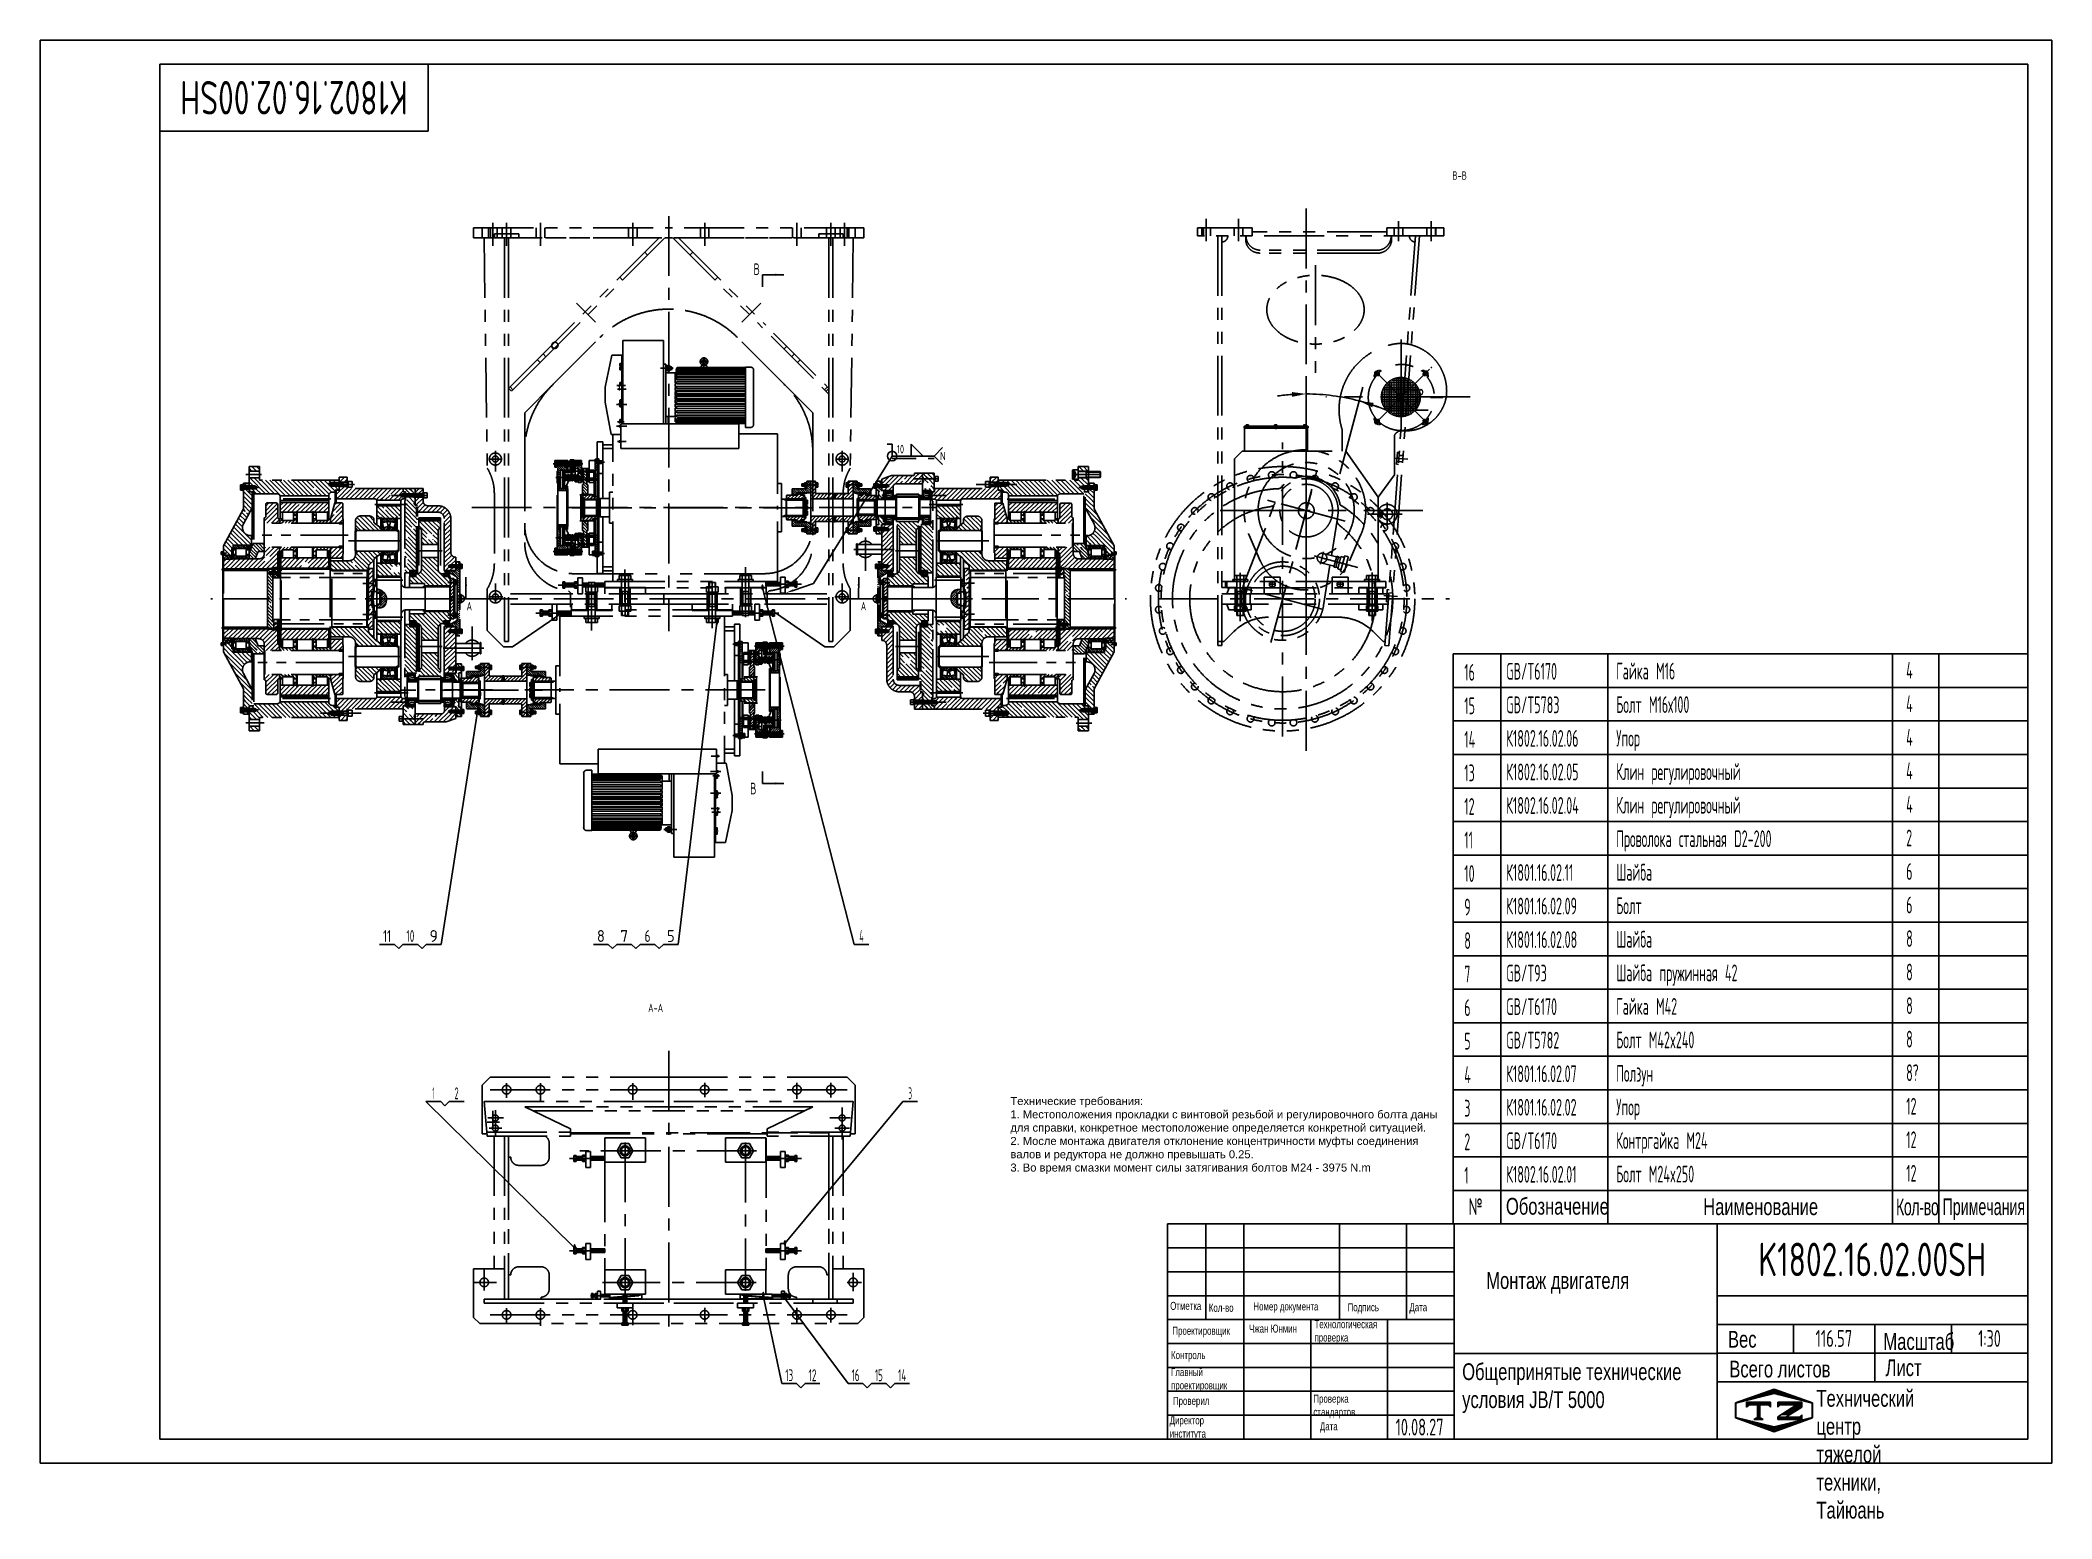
# Model space of a CAD drawing. Header units: millimetres. Extents: x 0 to 12600, y -349 to 8910.
import ezdxf
from ezdxf.enums import TextEntityAlignment as Align

# ---------------------------------------------------------------- set-up
doc = ezdxf.new("R2010")
doc.units = ezdxf.units.MM
doc.header["$LTSCALE"] = 300
for name, pattern in [('F', [0.75, 0.5, -0.25]), ('G', [2, 1.25, -0.25, 0.25, -0.25]), ('K', [2.5, 1.25, -0.25, 0.25, -0.25, 0.25, -0.25])]:
    doc.linetypes.add(name, pattern=pattern)
for name, color, linetype in [('01', 7, 'Continuous'), ('02', 1, 'Continuous'), ('04', 2, 'F'), ('05', 142, 'G'), ('07', 6, 'K'), ('11', 3, 'Continuous'), ('13', 3, 'Continuous'), ('THICK', 7, 'Continuous')]:
    doc.layers.add(name, color=color, linetype=linetype)
doc.styles.add('HZLIB', font='TXT.shx', dxfattribs={"width": 0.5, "height": 105})
doc.styles.get("Standard").update_dxf_attribs({"font": 'isocp', "width": 0.707, "bigfont": 'intecad.shx'})
doc.dimstyles.new('INTE$2', dxfattribs={"dimscale": 30, "dimtxt": 3.5, "dimasz": 3, "dimexe": 3, "dimexo": 0, "dimgap": 1, "dimtad": 1, "dimtih": 1, "dimtoh": 1, "dimdec": 1, "dimdsep": 46, "dimtxsty": 'Standard', "dimcen": 0, "dimclrd": 1, "dimclre": 1, "dimclrt": 3, "dimaunit": 1, "dimadec": 0, "dimazin": 0, "dimtfac": 1, "dimtdec": 1, "dimtmove": 0, "dimatfit": 0, "dimfxl": 0, "dimarcsym": 0})
pattern_1 = [(45, (-4427.3225, 5987.823), (6.735192, -6.735192), [])]
pattern_2 = [(315, (-4427.3225, 5987.8226), (-4.490128, -4.490128), [])]
pattern_3 = [(315, (-4427.3225, 5987.8226), (-2.245064, -2.245064), [])]

msp = doc.modelspace()

# ---------------------------------------------------------------- texts
at = {"style": 'HZLIB', "width": 0.5}
for s, p in [('16', (8920, 4899.19)), ('GB/T6170', (9182.86, 4905.48)), ('Гайка M16', (9871.61, 4907.24)), ('4', (11688.03, 4911.93)), ('15', (8920, 4689.19)), ('GB/T5783', (9182.86, 4695.48)), ('Болт М16х100', (9871.61, 4697.24)), ('4', (11688.03, 4701.93)), ('14', (8920, 4479.19)), ('К1802.16.02.06', (9182.86, 4485.48)), ('Упор ', (9871.61, 4487.24)), ('4', (11688.03, 4491.93)), ('13', (8920, 4269.19)), ('К1802.16.02.05', (9182.86, 4275.48)), ('Клин регулировочный', (9871.61, 4277.24)), ('4', (11688.03, 4281.93)), ('12', (8920, 4059.19)), ('К1802.16.02.04', (9182.86, 4065.48)), ('Клин регулировочный', (9871.61, 4067.24)), ('4', (11688.03, 4071.93)), ('11', (8920, 3849.19)), ('Проволока стальная D2-200', (9871.61, 3857.24)), ('2', (11688.03, 3861.93)), ('10', (8920, 3639.19)), ('К1801.16.02.11', (9182.86, 3645.48)), ('Шайба', (9871.61, 3647.24)), ('6', (11688.03, 3651.93)), ('9', (8920, 3429.19)), ('К1801.16.02.09', (9182.86, 3435.48)), ('Болт', (9871.61, 3437.24)), ('6', (11688.03, 3441.93)), ('8', (8920, 3219.19)), ('К1801.16.02.08', (9182.86, 3225.48)), ('Шайба', (9871.61, 3227.24)), ('8', (11688.03, 3231.93)), ('7', (8920, 3009.19)), ('GB/T93', (9182.86, 3015.48)), ('Шайба пружинная 42', (9871.61, 3017.24)), ('8', (11688.03, 3021.93)), ('6', (8920, 2799.19)), ('GB/T6170', (9182.86, 2805.48)), ('Гайка M42', (9871.61, 2807.24)), ('8', (11688.03, 2811.93)), ('5', (8920, 2589.19)), ('GB/T5782', (9182.86, 2595.48)), ('Болт M42x240', (9871.61, 2597.24)), ('8', (11688.03, 2601.93)), ('4', (8920, 2379.19)), ('К1801.16.02.07', (9182.86, 2385.48)), ('Ползун', (9871.61, 2387.24)), ('8?', (11688.03, 2391.93)), ('3', (8920, 2169.19)), ('К1801.16.02.02', (9182.86, 2175.48)), ('Упор', (9871.61, 2177.24)), ('12', (11688.03, 2181.93)), ('2', (8920, 1959.19)), ('GB/T6170', (9182.86, 1965.48)), ('Контргайка M24', (9871.61, 1967.24)), ('12', (11688.03, 1971.93)), ('1', (8920, 1749.19)), ('К1802.16.02.01', (9182.86, 1755.48)), ('Болт M24x250', (9871.61, 1757.24)), ('12', (11688.03, 1761.93))]:
    msp.add_text(s, height=105, dxfattribs=at).set_placement(p)
at = {"layer": '01', "attachment_point": 1}
for s, insert, char_height, width in [('B-B', (8845.88, 8088.75), 52.5, 555.035), ('A-A', (3807.89, 2876.14), 52.5, 701.572), ('{\\Fisocp,intecad|c204;№}', (8945.98, 1657.91), 105, 10.4581), ('{\\fArial|b0|i0|c204|p34;Обозначение}', (9180.9, 1660.55), 105, 3.486), ('{\\fArial|b0|i0|c204|p34;Технологическая\\Pпроверка}', (7981.74, 894.38), 50, 1.7145), ('{\\fArial|b0|i0|c204|p34;Лист}', (11559.2, 649.48), 105, 2.7419), ('{\\fArial|b0|i0|c204|p34;Технический центр\\Pтяжелой техники, Тайюань}', (11125.98, 457.71), 105, 2.7419)]:
    msp.add_mtext(s, dxfattribs=dict(at, insert=insert, char_height=char_height, width=width))
for s, insert, char_height in [('{\\fArial|b0|i0|c204|p34;\\W1;\\C3;Технические требования:\\P1. Местоположения прокладки с винтовой резьбой и регулировочного болта даны\\Pдля справки, конкретное местоположение определяется конкретной ситуацией.\\P2. Мосле монтажа двигателя отклонение концентричности муфты соединения\\Pвалов и редуктора не должно превышать 0.25.\\P3. Во время смазки момент силы затягивания болтов М24 - 3975\\fArial|b0|i0|c0|p34; N.m}', (6077.1, 2292.14), 50), ('{\\fArial|b0|i0|c204|p34;Наименование}', (10416.5, 1657.79), 105), ('{\\fArial|b0|i0|c204|p34;\\W0.607;\\T0.95;Кол-во}', (11624.31, 1656.5), 105), ('{\\fArial|b0|i0|c204|p34;\\W0.607;Примечания}', (11916.14, 1657.67), 105), ('{\\fArial|b0|i0|c204|p34;\\C3;Монтаж двигателя}', (9057.73, 1195.48), 105), ('{\\fArial|b0|i0|c204|p34;Отметка}', (7078.07, 1009.17), 50), ('{\\fArial|b0|i0|c204|p34;Кол-во}', (7319.81, 997.18), 50), ('{\\fArial|b0|i0|c204|p34;Номер документа}', (7599.28, 1005.74), 50), ('{\\fArial|b0|i0|c204|p34;Подпись}', (8189.06, 1000.6), 50), ('{\\fArial|b0|i0|c204|p34;Дата}', (8576.54, 1000.6), 50), ('{\\fArial|b0|i0|c204|p34;Проектировщик}', (7091.78, 853.28), 50), ('{\\fArial|b0|i0|c204|p34;\\C3;Чжан Юнмин}', (7571.98, 866.97), 50), ('{\\fArial|b0|i0|c204|p34;Вес}', (10572.12, 827.54), 105), ('{\\fArial|b0|i0|c204|p34;Масштаб}', (11545.49, 813.85), 105), ('{\\fArial|b0|i0|c204|p34;Контроль}', (7083.21, 700.83), 50), ('{\\fArial|b0|i0|c204|p34;Общепринятые технические\\Pусловия \\fArial|b0|i0|c0|p34;JB/T 5000}', (8906.94, 624.65), 105), ('{\\fArial|b0|i0|c204|p34;Всего листов}', (10580.35, 641.26), 105), ('{\\fArial|b0|i0|c204|p34;Главный\\Pпроектировщик}', (7083.21, 594.62), 50), ('{\\fArial|b0|i0|c204|p34;Проверил}', (7095.22, 414.24), 50), ('{\\fArial|b0|i0|c204|p34;Проверка\\Pстандартов}', (7974.97, 428.05), 50), ('{\\fArial|b0|i0|c204|p34;Директор\\Pинститута}', (7074.64, 292.62), 50), ('{\\fArial|b0|i0|c204|p34;Дата}', (8016.12, 255.03), 50)]:
    msp.add_mtext(s, dxfattribs=dict(at, insert=insert, char_height=char_height))
at = {"layer": '02', "width": 0.605172}
for p, p2 in [((4514.8, 5465.54), (4532.8, 5465.54)), ((4230.02, 5248.14), (4248.02, 5248.14)), ((2746.98, 4798), (2764.98, 4798)), ((4655.65, 1359.13), (4673.65, 1359.13)), ((3338.41, 1333.69), (3356.41, 1333.69)), ((4520.11, 1035.1), (4538.11, 1035.1)), ((4644.88, 1029.93), (4662.88, 1029.93))]:
    msp.add_text('\\M+5A1F1', height=30, dxfattribs=at).set_placement(p, p2, align=Align.FIT)
at = {"layer": '11', "width": 0.696129}
msp.add_text('K1802.16.02.00SH', height=210, rotation=180, dxfattribs=at).set_placement((2303.03, 8655), (876.97, 8655), align=Align.FIT)
at = {"layer": '11', "width": 0.707}
for p in [(4468.07, 7417.23), (4446.42, 4164.74)]:
    msp.add_text('B', height=73.5, dxfattribs=at).set_placement(p, align=Align.BOTTOM_LEFT)
at = {"layer": '11'}
for s, height, width, p, p2 in [('11', 74.246, 0.789849, (2147.63, 3263.28), (2197.48, 3263.28)), ('10', 74.246, 0.633415, (2293.88, 3263.28), (2343.3, 3263.28)), ('9', 74.25, 1.137399, (2438.37, 3263.28), (2490.87, 3263.28)), ('8', 74.25, 1.210154, (3487.23, 3263.28), (3536.65, 3263.28)), ('7', 74.25, 1.234112, (3632.78, 3263.28), (3683.17, 3263.28)), ('6', 74.25, 0.825375, (3785.64, 3263.28), (3822.38, 3263.28)), ('5', 74.25, 1.076824, (3926.4, 3263.28), (3973.68, 3263.28)), ('4', 74.25, 0.554202, (5130.77, 3263.28), (5157.51, 3263.28)), ('1', 74.25, 0.404, (2456.66, 2278.18), (2467.16, 2278.18)), ('2', 74.25, 0.562593, (2595.2, 2278.18), (2620.68, 2278.18)), ('3', 74.25, 0.527686, (5437.64, 2278.18), (5460.81, 2278.18)), ('K1802.16.02.00SH', 210, 0.696129, (10761.97, 1170), (12188.03, 1170)), ('116.57', 105, 0.674369, (11119.94, 727.5), (11350.06, 727.5)), ('1:30', 105, 0.655288, (12139.45, 727.5), (12280.55, 727.5)), ('13', 74.246, 0.609833, (4666.77, 512.72), (4716.19, 512.72)), ('12', 74.246, 0.611465, (4812.31, 512.72), (4862.71, 512.72)), ('16', 74.246, 0.610556, (5082.18, 512.72), (5132.03, 512.72)), ('15', 74.246, 0.609833, (5228.43, 512.72), (5277.85, 512.72)), ('14', 74.246, 0.614783, (5372.93, 512.72), (5425.42, 512.72)), ('10.08.27', 105, 0.642055, (8490, 172.5), (8790, 172.5))]:
    msp.add_text(s, height=height, dxfattribs=dict(at, width=width)).set_placement(p, p2, align=Align.FIT)
at = {"layer": '11', "char_height": 52.5, "width": 30.865, "attachment_point": 1}
for insert in [(2670.47, 5392.11), (5139.8, 5392.11)]:
    msp.add_mtext('A', dxfattribs=dict(at, insert=insert))

# ---------------------------------------------------------------- blocks, each defined once
blk = doc.blocks.new('FDSDSDFG')
at = {"layer": '05', "color": 4, "linetype": 'G', "ltscale": 0.8}
blk.add_line((-3508, 15468), (-3509, 14900), dxfattribs=at)
at = {"layer": '05', "color": 142, "linetype": 'G', "ltscale": 0.8}
for p, q in [((-2937, 15217), (-2937, 14702)), ((-2937, 14970), (-2937, 14466)), ((-2937, 14554), (-2937, 13704))]:
    blk.add_line(p, q, dxfattribs=at)
at = {"layer": '05', "color": 142, "linetype": 'G'}
blk.add_line((-3300, 14894), (-3300, 14567), dxfattribs=at)
at = {"layer": '07', "color": 6, "linetype": 'K', "ltscale": 0.8}
for p, q in [((-3559, 15383), (-3559, 15272)), ((-3459, 15383), (-3559, 15383)), ((-3557, 15377), (-3557, 15271)), ((-3550, 15383), (-3550, 15293)), ((-3468, 15383), (-3468, 15293)), ((-3461, 15377), (-3461, 15271)), ((-3459, 15383), (-3459, 15272)), ((-3247, 15160), (-3247, 15413)), ((-3674, 15238), (-3674, 15273)), ((-3674, 15273), (-3559, 15273)), ((-3657, 15288), (-3657, 15278)), ((-3644, 15288), (-3657, 15288)), ((-3657, 15278), (-3644, 15278)), ((-3656, 15278), (-3656, 15273)), ((-3644, 15278), (-3656, 15278)), ((-3656, 15273), (-3644, 15273)), ((-3653, 15273), (-3653, 15238)), ((-3652, 15278), (-3652, 15288)), ((-3652, 15273), (-3652, 15209)), ((-3652, 15272), (-3644, 15272)), ((-3650, 15209), (-3650, 15272)), ((-3644, 15273), (-3646, 15278)), ((-3644, 15289), (-3644, 15207)), ((-3644, 15288), (-3631, 15288)), ((-3644, 15280), (-3644, 15271)), ((-3644, 15278), (-3644, 15225)), ((-3644, 15278), (-3642, 15273)), ((-3631, 15278), (-3644, 15278)), ((-3644, 15278), (-3632, 15278)), ((-3632, 15273), (-3644, 15273)), ((-3636, 15272), (-3644, 15272)), ((-3638, 15209), (-3638, 15272)), ((-3636, 15278), (-3636, 15288)), ((-3636, 15273), (-3636, 15209)), ((-3635, 15273), (-3635, 15238)), ((-3632, 15278), (-3632, 15273)), ((-3631, 15288), (-3631, 15278)), ((-3617, 15258), (-3617, 15273)), ((-3617, 15258), (-3559, 15258)), ((-3561, 15240), (-3561, 15258)), ((-3561, 15248), (-3561, 15255)), ((-3459, 15272), (-3559, 15272)), ((-3559, 15272), (-3559, 15217)), ((-3459, 15273), (-3344, 15273)), ((-3459, 15272), (-3459, 15217)), ((-3459, 15258), (-3401, 15258)), ((-3456, 15240), (-3456, 15258)), ((-3456, 15249), (-3456, 15256)), ((-3401, 15258), (-3401, 15273)), ((-3387, 15288), (-3387, 15278)), ((-3374, 15288), (-3387, 15288)), ((-3387, 15278), (-3374, 15278)), ((-3386, 15278), (-3386, 15273)), ((-3374, 15278), (-3386, 15278)), ((-3386, 15273), (-3374, 15273)), ((-3383, 15273), (-3383, 15238)), ((-3382, 15278), (-3382, 15288)), ((-3382, 15273), (-3382, 15209)), ((-3382, 15272), (-3374, 15272)), ((-3380, 15209), (-3380, 15272)), ((-3374, 15278), (-3376, 15273)), ((-3374, 15289), (-3374, 15207)), ((-3374, 15288), (-3361, 15288)), ((-3374, 15280), (-3374, 15271)), ((-3374, 15278), (-3374, 15225)), ((-3374, 15278), (-3362, 15278)), ((-3374, 15273), (-3372, 15278)), ((-3361, 15278), (-3374, 15278)), ((-3362, 15273), (-3374, 15273)), ((-3366, 15272), (-3374, 15272)), ((-3368, 15209), (-3368, 15272)), ((-3366, 15278), (-3366, 15288)), ((-3366, 15273), (-3366, 15209)), ((-3365, 15273), (-3365, 15238)), ((-3362, 15278), (-3362, 15273)), ((-3361, 15288), (-3361, 15278)), ((-3344, 15238), (-3344, 15273)), ((-2706, 15263), (-3169, 15263)), ((-3169, 15263), (-3169, 15238)), ((-3155, 15278), (-3155, 15268)), ((-3141, 15278), (-3155, 15278)), ((-3155, 15268), (-3141, 15268)), ((-3153, 15268), (-3153, 15263)), ((-3141, 15268), (-3153, 15268)), ((-3153, 15263), (-3141, 15263)), ((-3150, 15263), (-3150, 15238)), ((-3149, 15268), (-3149, 15278)), ((-3149, 15262), (-3141, 15262)), ((-3149, 15261), (-3149, 15210)), ((-3148, 15210), (-3148, 15259)), ((-3141, 15268), (-3144, 15263)), ((-3141, 15278), (-3128, 15278)), ((-3141, 15278), (-3141, 15206)), ((-3141, 15274), (-3141, 15220)), ((-3141, 15270), (-3141, 15261)), ((-3141, 15263), (-3139, 15268)), ((-3141, 15268), (-3129, 15268)), ((-3128, 15268), (-3141, 15268)), ((-3141, 15268), (-3141, 15214)), ((-3129, 15263), (-3141, 15263)), ((-3133, 15262), (-3141, 15262)), ((-3135, 15210), (-3135, 15259)), ((-3133, 15268), (-3133, 15278)), ((-3133, 15261), (-3133, 15210)), ((-3132, 15263), (-3132, 15238)), ((-3129, 15268), (-3129, 15263)), ((-3128, 15278), (-3128, 15268)), ((-3101, 15199), (-3073, 15247)), ((-2802, 15247), (-3073, 15247)), ((-2774, 15199), (-2802, 15247)), ((-2734, 15278), (-2747, 15278)), ((-2747, 15278), (-2747, 15268)), ((-2747, 15268), (-2734, 15268)), ((-2734, 15268), (-2746, 15268)), ((-2746, 15268), (-2746, 15263)), ((-2746, 15263), (-2734, 15263)), ((-2743, 15263), (-2743, 15238)), ((-2742, 15268), (-2742, 15278)), ((-2742, 15263), (-2742, 15210)), ((-2742, 15262), (-2734, 15262)), ((-2740, 15210), (-2740, 15262)), ((-2734, 15263), (-2736, 15268)), ((-2734, 15278), (-2734, 15206)), ((-2734, 15278), (-2720, 15278)), ((-2734, 15274), (-2734, 15220)), ((-2734, 15272), (-2734, 15211)), ((-2734, 15270), (-2734, 15261)), ((-2734, 15268), (-2734, 15214)), ((-2734, 15268), (-2731, 15263)), ((-2720, 15268), (-2734, 15268)), ((-2734, 15268), (-2722, 15268)), ((-2722, 15263), (-2734, 15263)), ((-2726, 15262), (-2734, 15262)), ((-2727, 15210), (-2727, 15262)), ((-2726, 15268), (-2726, 15278)), ((-2726, 15263), (-2726, 15210)), ((-2725, 15263), (-2725, 15238)), ((-2722, 15268), (-2722, 15263)), ((-2720, 15278), (-2720, 15268)), ((-2706, 15263), (-2706, 15238)), ((-3709, 15177), (-3687, 15238)), ((-3709, 15177), (-3709, 15043)), ((-3687, 15238), (-3652, 15238)), ((-3674, 15238), (-3652, 15238)), ((-3658, 15147), (-3658, 14983)), ((-3652, 15211), (-3644, 15211)), ((-3636, 15211), (-3644, 15211)), ((-3638, 15167), (-3615, 15167)), ((-3636, 15238), (-3615, 15238)), ((-3636, 15238), (-3615, 15238)), ((-3615, 15217), (-3615, 15239)), ((-3615, 15166), (-3615, 15236)), ((-3615, 15217), (-3615, 15232)), ((-3615, 15228), (-3611, 15228)), ((-3611, 15223), (-3615, 15223)), ((-3403, 15217), (-3615, 15217)), ((-3615, 15217), (-3403, 15217)), ((-3615, 15198), (-3597, 15217)), ((-3615, 15205), (-3604, 15217)), ((-3615, 15212), (-3611, 15217)), ((-3615, 15191), (-3591, 15215)), ((-3615, 15184), (-3594, 15206)), ((-3615, 15177), (-3596, 15197)), ((-3615, 15170), (-3598, 15188)), ((-3585, 15166), (-3615, 15166)), ((-3612, 15166), (-3600, 15178)), ((-3611, 15228), (-3611, 15223)), ((-3609, 15166), (-3585, 15166)), ((-3605, 15166), (-3602, 15169)), ((-3591, 15217), (-3603, 15166)), ((-3577, 15170), (-3601, 15175)), ((-3600, 15219), (-3600, 15217)), ((-3593, 15210), (-3572, 15207)), ((-3593, 15145), (-3422, 15145)), ((-3593, 15145), (-3593, 15005)), ((-3559, 15227), (-3592, 15227)), ((-3582, 15210), (-3589, 15171)), ((-3585, 15172), (-3585, 15150)), ((-3568, 15150), (-3585, 15167)), ((-3575, 15150), (-3585, 15160)), ((-3582, 15150), (-3585, 15153)), ((-3585, 15150), (-3509, 15150)), ((-3583, 15150), (-3509, 15150)), ((-3561, 15150), (-3582, 15171)), ((-3581, 15150), (-3581, 14999)), ((-3581, 15150), (-3581, 14999)), ((-3572, 15207), (-3577, 15170)), ((-3560, 15156), (-3577, 15173)), ((-3560, 15163), (-3576, 15179)), ((-3575, 15217), (-3575, 15207)), ((-3560, 15198), (-3575, 15214)), ((-3560, 15170), (-3575, 15186)), ((-3560, 15184), (-3574, 15198)), ((-3560, 15177), (-3574, 15192)), ((-3574, 15145), (-3574, 15005)), ((-3560, 15191), (-3573, 15204)), ((-3560, 15206), (-3571, 15217)), ((-3566, 15145), (-3566, 15150)), ((-3560, 15213), (-3564, 15217)), ((-3560, 15150), (-3560, 15217)), ((-3560, 15217), (-3560, 15150)), ((-3509, 15147), (-3509, 15224)), ((-3433, 15150), (-3509, 15150)), ((-3435, 15150), (-3509, 15150)), ((-3426, 15227), (-3459, 15227)), ((-3458, 15217), (-3458, 15150)), ((-3458, 15150), (-3458, 15217)), ((-3445, 15204), (-3458, 15217)), ((-3444, 15196), (-3458, 15210)), ((-3443, 15188), (-3458, 15203)), ((-3442, 15180), (-3458, 15196)), ((-3441, 15171), (-3458, 15189)), ((-3433, 15157), (-3458, 15182)), ((-3433, 15150), (-3458, 15175)), ((-3441, 15150), (-3458, 15168)), ((-3448, 15150), (-3458, 15161)), ((-3455, 15150), (-3458, 15153)), ((-3443, 15209), (-3451, 15217)), ((-3451, 15145), (-3451, 15150)), ((-3425, 15210), (-3446, 15207)), ((-3446, 15207), (-3441, 15170)), ((-3443, 15216), (-3444, 15217)), ((-3444, 15145), (-3444, 15005)), ((-3443, 15217), (-3443, 15207)), ((-3441, 15170), (-3417, 15175)), ((-3433, 15164), (-3440, 15170)), ((-3437, 15150), (-3437, 14999)), ((-3437, 15150), (-3437, 14999)), ((-3437, 15145), (-3437, 14993)), ((-3436, 15210), (-3429, 15171)), ((-3433, 15171), (-3434, 15172)), ((-3433, 15172), (-3433, 15150)), ((-3409, 15166), (-3433, 15166)), ((-3114, 15166), (-3432, 15166)), ((-3427, 15217), (-3415, 15166)), ((-3426, 15211), (-3420, 15217)), ((-3424, 15206), (-3413, 15217)), ((-3423, 15200), (-3406, 15217)), ((-3422, 15194), (-3403, 15213)), ((-3422, 15145), (-3422, 15005)), ((-3096, 15142), (-3422, 15142)), ((-3420, 15188), (-3403, 15206)), ((-3419, 15183), (-3403, 15199)), ((-3418, 15219), (-3418, 15217)), ((-3418, 15177), (-3403, 15192)), ((-3416, 15171), (-3403, 15185)), ((-3414, 15166), (-3403, 15178)), ((-3403, 15228), (-3407, 15228)), ((-3407, 15228), (-3407, 15223)), ((-3407, 15223), (-3403, 15223)), ((-3407, 15166), (-3403, 15171)), ((-3403, 15238), (-3382, 15238)), ((-3403, 15217), (-3403, 15238)), ((-3403, 15238), (-3382, 15238)), ((-3403, 15166), (-3403, 15236)), ((-3403, 15217), (-3403, 15232)), ((-3382, 15211), (-3374, 15211)), ((-3379, 15142), (-3379, 15142)), ((-3366, 15211), (-3374, 15211)), ((-3366, 15238), (-3344, 15238)), ((-3366, 15238), (-3114, 15238)), ((-3364, 15127), (-3122, 15127)), ((-3277, 15127), (-3277, 15023)), ((-3237, 15152), (-3237, 14997)), ((-3197, 15127), (-3197, 15023)), ((-3149, 15226), (-3149, 15203)), ((-3149, 15210), (-3141, 15210)), ((-3149, 15203), (-3133, 15203)), ((-3148, 15226), (-3148, 15196)), ((-3148, 15196), (-3141, 15192)), ((-3148, 15196), (-3135, 15196)), ((-3133, 15210), (-3141, 15210)), ((-3135, 15196), (-3141, 15192)), ((-3135, 15226), (-3135, 15196)), ((-3133, 15226), (-3133, 15203)), ((-3114, 15241), (-3114, 15166)), ((-3114, 15237), (-3114, 15167)), ((-3114, 15228), (-3109, 15228)), ((-3109, 15222), (-3114, 15222)), ((-3114, 15172), (-3114, 15202)), ((-3114, 15199), (-3076, 15199)), ((-3114, 15198), (-3102, 15186)), ((-3114, 15191), (-3104, 15181)), ((-3114, 15184), (-3106, 15177)), ((-3114, 15177), (-3109, 15172)), ((-3114, 15170), (-3111, 15167)), ((-3114, 15167), (-3110, 15167)), ((-3107, 15176), (-3110, 15167)), ((-3109, 15228), (-3109, 15222)), ((-3108, 15199), (-3099, 15191)), ((-3107, 15176), (-3098, 15194)), ((-3107, 15176), (-3095, 15169)), ((-3106, 15203), (-3106, 15204)), ((-3106, 15199), (-3106, 15199)), ((-3089, 15196), (-3103, 15169)), ((-3101, 15199), (-3093, 15192)), ((-3098, 15194), (-3086, 15188)), ((-3095, 15169), (-3086, 15188)), ((-3076, 15187), (-3095, 15167)), ((-3095, 15169), (-3095, 15162)), ((-3076, 15162), (-3095, 15162)), ((-3095, 15162), (-3076, 15162)), ((-3093, 15192), (-3090, 15199)), ((-3093, 15199), (-3091, 15197)), ((-3076, 15180), (-3093, 15162)), ((-3084, 15199), (-3092, 15191)), ((-3092, 15162), (-3092, 15157)), ((-3076, 15194), (-3090, 15179)), ((-3077, 15199), (-3088, 15189)), ((-3076, 15172), (-3086, 15162)), ((-3076, 15165), (-3079, 15162)), ((-3076, 15202), (-2799, 15202)), ((-3076, 15202), (-3076, 15167)), ((-3076, 15202), (-3076, 15167)), ((-3076, 15202), (-3076, 15162)), ((-3076, 15199), (-3076, 15162)), ((-3076, 15166), (-3076, 15162)), ((-2837, 15226), (-3064, 15226)), ((-3064, 15226), (-3064, 15202)), ((-3057, 15238), (-3057, 15226)), ((-3040, 15238), (-3057, 15238)), ((-3057, 15226), (-3040, 15226)), ((-3050, 15226), (-3050, 15238)), ((-3040, 15242), (-3040, 15188)), ((-3040, 15238), (-3024, 15238)), ((-2835, 15233), (-3040, 15233)), ((-3040, 15231), (-3038, 15233)), ((-3040, 15232), (-3039, 15233)), ((-2835, 15231), (-3040, 15231)), ((-3024, 15226), (-3040, 15226)), ((-3038, 15231), (-3037, 15233)), ((-3037, 15231), (-3035, 15233)), ((-3035, 15231), (-3034, 15233)), ((-3034, 15231), (-3032, 15233)), ((-3032, 15231), (-3031, 15233)), ((-3031, 15231), (-3030, 15232)), ((-3030, 15226), (-3030, 15238)), ((-3030, 15231), (-3028, 15233)), ((-3030, 15232), (-3030, 15233)), ((-3028, 15231), (-3027, 15233)), ((-3027, 15231), (-3025, 15233)), ((-3025, 15231), (-3024, 15233)), ((-3024, 15238), (-3024, 15226)), ((-3024, 15231), (-3022, 15233)), ((-3024, 15231), (-3024, 15231)), ((-3023, 15231), (-3021, 15233)), ((-3021, 15231), (-3020, 15233)), ((-3020, 15231), (-3018, 15233)), ((-3018, 15231), (-3017, 15233)), ((-3018, 15043), (-3018, 15202)), ((-3018, 15201), (-2856, 15201)), ((-3017, 15231), (-3015, 15233)), ((-3016, 15231), (-3014, 15233)), ((-3014, 15231), (-3013, 15233)), ((-3013, 15231), (-3011, 15233)), ((-3012, 15208), (-3012, 15031)), ((-3011, 15231), (-3010, 15233)), ((-3010, 15231), (-3008, 15233)), ((-3008, 15231), (-3007, 15233)), ((-3007, 15231), (-3005, 15233)), ((-3006, 15231), (-3004, 15233)), ((-3004, 15231), (-3003, 15233)), ((-3003, 15231), (-3001, 15233)), ((-3001, 15231), (-3000, 15233)), ((-3000, 15231), (-2998, 15233)), ((-2999, 15231), (-2997, 15233)), ((-2997, 15231), (-2996, 15233)), ((-2996, 15231), (-2994, 15233)), ((-2994, 15231), (-2993, 15233)), ((-2993, 15231), (-2991, 15233)), ((-2991, 15231), (-2990, 15233)), ((-2990, 15231), (-2988, 15233)), ((-2989, 15231), (-2987, 15233)), ((-2987, 15231), (-2986, 15233)), ((-2986, 15231), (-2984, 15233)), ((-2984, 15231), (-2983, 15233)), ((-2983, 15231), (-2981, 15233)), ((-2982, 15231), (-2980, 15233)), ((-2980, 15231), (-2979, 15233)), ((-2979, 15231), (-2977, 15233)), ((-2977, 15231), (-2976, 15233)), ((-2976, 15231), (-2974, 15233)), ((-2975, 15231), (-2973, 15233)), ((-2973, 15231), (-2972, 15233)), ((-2972, 15231), (-2970, 15233)), ((-2970, 15231), (-2969, 15233)), ((-2969, 15231), (-2967, 15233)), ((-2967, 15231), (-2966, 15233)), ((-2966, 15231), (-2964, 15233)), ((-2965, 15231), (-2963, 15233)), ((-2963, 15231), (-2962, 15233)), ((-2962, 15231), (-2960, 15233)), ((-2960, 15231), (-2959, 15233)), ((-2959, 15231), (-2957, 15233)), ((-2958, 15231), (-2956, 15233)), ((-2956, 15231), (-2955, 15233)), ((-2955, 15231), (-2953, 15233)), ((-2953, 15231), (-2952, 15233)), ((-2952, 15231), (-2950, 15233)), ((-2950, 15231), (-2949, 15233)), ((-2949, 15231), (-2947, 15233)), ((-2948, 15231), (-2946, 15233)), ((-2946, 15231), (-2945, 15233)), ((-2945, 15231), (-2943, 15233)), ((-2943, 15231), (-2942, 15233)), ((-2942, 15231), (-2940, 15233)), ((-2941, 15231), (-2939, 15233)), ((-2939, 15231), (-2938, 15233)), ((-2938, 15231), (-2937, 15231)), ((-2937, 15231), (-2936, 15233)), ((-2936, 15231), (-2935, 15233)), ((-2935, 15231), (-2933, 15233)), ((-2933, 15231), (-2932, 15233)), ((-2932, 15231), (-2931, 15233)), ((-2931, 15231), (-2929, 15233)), ((-2929, 15231), (-2928, 15233)), ((-2928, 15231), (-2926, 15233)), ((-2926, 15231), (-2925, 15233)), ((-2925, 15231), (-2923, 15233)), ((-2924, 15231), (-2922, 15233)), ((-2922, 15231), (-2921, 15233)), ((-2921, 15231), (-2919, 15233)), ((-2919, 15231), (-2918, 15233)), ((-2918, 15231), (-2916, 15233)), ((-2917, 15231), (-2915, 15233)), ((-2915, 15231), (-2914, 15233)), ((-2914, 15231), (-2912, 15233)), ((-2912, 15231), (-2911, 15233)), ((-2911, 15231), (-2909, 15233)), ((-2909, 15231), (-2908, 15233)), ((-2908, 15231), (-2906, 15233)), ((-2907, 15231), (-2905, 15233)), ((-2905, 15231), (-2904, 15233)), ((-2904, 15231), (-2902, 15233)), ((-2902, 15231), (-2901, 15233)), ((-2901, 15231), (-2899, 15233)), ((-2900, 15231), (-2898, 15233)), ((-2898, 15231), (-2897, 15233)), ((-2897, 15231), (-2895, 15233)), ((-2896, 15226), (-2880, 15226)), ((-2895, 15231), (-2894, 15233)), ((-2894, 15231), (-2892, 15233)), ((-2892, 15231), (-2891, 15233)), ((-2891, 15231), (-2889, 15233)), ((-2890, 15231), (-2888, 15233)), ((-2888, 15231), (-2887, 15233)), ((-2887, 15231), (-2885, 15233)), ((-2885, 15231), (-2884, 15233)), ((-2884, 15231), (-2882, 15233)), ((-2883, 15231), (-2881, 15233)), ((-2881, 15231), (-2880, 15233)), ((-2880, 15231), (-2878, 15233)), ((-2863, 15226), (-2880, 15226)), ((-2878, 15231), (-2877, 15233)), ((-2877, 15231), (-2875, 15233)), ((-2876, 15231), (-2874, 15233)), ((-2874, 15231), (-2873, 15233)), ((-2873, 15231), (-2871, 15233)), ((-2871, 15231), (-2870, 15233)), ((-2870, 15231), (-2868, 15233)), ((-2868, 15231), (-2867, 15233)), ((-2867, 15231), (-2865, 15233)), ((-2866, 15231), (-2864, 15233)), ((-2864, 15231), (-2863, 15233)), ((-2863, 15231), (-2861, 15233)), ((-2862, 15208), (-2862, 15031)), ((-2861, 15231), (-2860, 15233)), ((-2860, 15231), (-2858, 15233)), ((-2859, 15231), (-2857, 15233)), ((-2857, 15231), (-2856, 15233)), ((-2856, 15231), (-2854, 15233)), ((-2856, 15043), (-2856, 15202)), ((-2854, 15231), (-2853, 15233)), ((-2853, 15231), (-2851, 15233)), ((-2835, 15238), (-2851, 15238)), ((-2851, 15238), (-2851, 15226)), ((-2851, 15231), (-2850, 15233)), ((-2851, 15231), (-2851, 15231)), ((-2851, 15226), (-2835, 15226)), ((-2850, 15231), (-2848, 15233)), ((-2849, 15231), (-2847, 15233)), ((-2847, 15231), (-2846, 15233)), ((-2846, 15231), (-2845, 15232)), ((-2845, 15226), (-2845, 15238)), ((-2845, 15232), (-2844, 15233)), ((-2844, 15231), (-2843, 15233)), ((-2843, 15231), (-2841, 15233)), ((-2842, 15231), (-2840, 15233)), ((-2840, 15231), (-2839, 15233)), ((-2839, 15231), (-2837, 15233)), ((-2837, 15231), (-2836, 15233)), ((-2836, 15231), (-2835, 15232)), ((-2835, 15242), (-2835, 15188)), ((-2835, 15238), (-2818, 15238)), ((-2811, 15226), (-2835, 15226)), ((-2825, 15226), (-2825, 15238)), ((-2818, 15238), (-2818, 15226)), ((-2811, 15226), (-2811, 15202)), ((-2799, 15202), (-2799, 15167)), ((-2799, 15202), (-2799, 15162)), ((-2799, 15162), (-2799, 15199)), ((-2799, 15199), (-2761, 15199)), ((-2795, 15199), (-2799, 15194)), ((-2787, 15199), (-2799, 15187)), ((-2784, 15196), (-2799, 15180)), ((-2788, 15185), (-2799, 15173)), ((-2785, 15180), (-2799, 15166)), ((-2799, 15162), (-2780, 15162)), ((-2783, 15175), (-2796, 15162)), ((-2777, 15194), (-2789, 15188)), ((-2780, 15169), (-2789, 15188)), ((-2780, 15171), (-2789, 15162)), ((-2786, 15196), (-2772, 15169)), ((-2781, 15192), (-2785, 15199)), ((-2782, 15199), (-2761, 15178)), ((-2780, 15164), (-2782, 15162)), ((-2782, 15162), (-2782, 15157)), ((-2768, 15176), (-2780, 15169)), ((-2780, 15169), (-2780, 15162)), ((-2430, 15142), (-2778, 15142)), ((-2768, 15176), (-2777, 15194)), ((-2775, 15199), (-2761, 15185)), ((-2770, 15180), (-2761, 15171)), ((-2769, 15203), (-2769, 15204)), ((-2769, 15199), (-2769, 15199)), ((-2768, 15199), (-2761, 15192)), ((-2768, 15176), (-2765, 15167)), ((-2766, 15228), (-2766, 15222)), ((-2761, 15227), (-2766, 15227)), ((-2766, 15222), (-2761, 15222)), ((-2761, 15167), (-2765, 15167)), ((-2765, 15167), (-2764, 15167)), ((-2761, 15241), (-2761, 15166)), ((-2761, 15238), (-2677, 15238)), ((-2761, 15172), (-2761, 15202)), ((-2761, 15166), (-2435, 15166)), ((-2511, 15127), (-2752, 15127)), ((-2742, 15226), (-2742, 15203)), ((-2742, 15210), (-2734, 15210)), ((-2726, 15203), (-2742, 15203)), ((-2740, 15226), (-2740, 15196)), ((-2740, 15196), (-2734, 15192)), ((-2727, 15196), (-2740, 15196)), ((-2726, 15210), (-2734, 15210)), ((-2727, 15196), (-2734, 15192)), ((-2727, 15226), (-2727, 15196)), ((-2726, 15226), (-2726, 15203)), ((-2678, 15127), (-2678, 15023)), ((-2677, 15237), (-2677, 15238)), ((-2677, 15236), (-2677, 15236)), ((-2435, 15207), (-2647, 15207)), ((-2638, 15152), (-2638, 14997)), ((-2598, 15127), (-2598, 15023)), ((-2517, 15142), (-2517, 15142)), ((-2496, 15142), (-2496, 15142)), ((-2473, 15142), (-2473, 15142)), ((-2449, 15142), (-2449, 15008)), ((-2438, 15142), (-2438, 14993)), ((-2430, 15142), (-2430, 15007)), ((-2395, 15127), (-2395, 14998)), ((-2355, 15127), (-2355, 15063)), ((-3719, 15033), (-3724, 15033)), ((-3724, 15033), (-3724, 14909)), ((-3593, 15005), (-3422, 15005)), ((-3585, 15000), (-3509, 15000)), ((-3585, 14978), (-3585, 15000)), ((-3560, 14973), (-3585, 14998)), ((-3560, 14980), (-3579, 15000)), ((-3560, 14987), (-3572, 15000)), ((-3566, 15005), (-3566, 15000)), ((-3560, 14994), (-3565, 15000)), ((-3560, 14933), (-3560, 15000)), ((-3560, 15000), (-3560, 14933)), ((-3433, 15000), (-3509, 15000)), ((-3458, 15000), (-3458, 14933)), ((-3458, 14933), (-3458, 15000)), ((-3438, 14979), (-3458, 14999)), ((-3433, 14981), (-3452, 15000)), ((-3451, 15005), (-3451, 15000)), ((-3433, 14988), (-3445, 15000)), ((-3433, 14995), (-3438, 15000)), ((-3433, 14978), (-3433, 15000)), ((-3093, 14998), (-3433, 14998)), ((-3096, 15008), (-3422, 15008)), ((-3379, 15008), (-3379, 15008)), ((-3364, 15023), (-3122, 15023)), ((-3032, 15043), (-3007, 15043)), ((-3032, 15043), (-3032, 14948)), ((-2856, 15047), (-3018, 15047)), ((-3007, 15047), (-3007, 14926)), ((-2867, 15047), (-2867, 14926)), ((-2867, 15043), (-2842, 15043)), ((-2842, 15043), (-2842, 14948)), ((-2782, 14998), (-2354, 14998)), ((-2430, 15007), (-2778, 15007)), ((-2511, 15023), (-2752, 15023)), ((-2517, 15008), (-2517, 15008)), ((-2496, 15008), (-2496, 15008)), ((-2473, 15008), (-2473, 15008)), ((-2354, 14998), (-2354, 14983)), ((-2247, 15033), (-2325, 15033)), ((-2290, 15057), (-2290, 14881)), ((-2290, 15028), (-2290, 14908)), ((-2247, 14909), (-2247, 15033)), ((-3701, 14983), (-3724, 14983)), ((-3608, 14909), (-3724, 14909)), ((-3705, 14909), (-3689, 14909)), ((-3615, 14983), (-3701, 14983)), ((-3672, 14909), (-3689, 14909)), ((-3679, 14977), (-3679, 14983)), ((-3671, 14977), (-3679, 14977)), ((-3671, 14977), (-3671, 14983)), ((-3627, 14908), (-3627, 14558)), ((-3627, 14908), (-3627, 14558)), ((-3627, 14908), (-3608, 14908)), ((-3627, 14908), (-3608, 14908)), ((-3615, 14983), (-3615, 14933)), ((-3615, 14983), (-3585, 14983)), ((-3615, 14973), (-3605, 14983)), ((-3615, 14980), (-3612, 14983)), ((-3615, 14966), (-3602, 14980)), ((-3615, 14959), (-3600, 14974)), ((-3615, 14952), (-3599, 14968)), ((-3615, 14945), (-3598, 14962)), ((-3615, 14938), (-3596, 14957)), ((-3403, 14933), (-3615, 14933)), ((-3613, 14933), (-3595, 14951)), ((-3612, 14983), (-3586, 14983)), ((-3552, 14924), (-3608, 14924)), ((-3608, 14924), (-3608, 14908)), ((-3608, 14924), (-3608, 14908)), ((-3606, 14933), (-3594, 14945)), ((-3604, 14924), (-3604, 14920)), ((-3604, 14920), (-3597, 14920)), ((-3591, 14933), (-3603, 14983)), ((-3577, 14980), (-3601, 14975)), ((-3599, 14933), (-3592, 14939)), ((-3597, 14924), (-3597, 14920)), ((-3593, 14940), (-3572, 14943)), ((-3592, 14933), (-3591, 14934)), ((-3582, 14940), (-3589, 14979)), ((-3560, 14966), (-3585, 14991)), ((-3580, 14979), (-3585, 14984)), ((-3584, 14938), (-3584, 14836)), ((-3572, 14943), (-3577, 14980)), ((-3560, 14959), (-3577, 14976)), ((-3560, 14952), (-3576, 14968)), ((-3560, 14945), (-3575, 14960)), ((-3575, 14933), (-3575, 14943)), ((-3569, 14933), (-3575, 14939)), ((-3560, 14938), (-3574, 14952)), ((-3562, 14933), (-3572, 14943)), ((-3562, 14924), (-3562, 14909)), ((-3562, 14924), (-3562, 14909)), ((-3554, 14895), (-3554, 14743)), ((-3552, 14924), (-3552, 14918)), ((-3009, 14918), (-3552, 14918)), ((-3073, 14894), (-3547, 14894)), ((-3547, 14894), (-3073, 14894)), ((-3528, 14894), (-3528, 14744)), ((-3527, 14940), (-3527, 14729)), ((-3519, 14894), (-3519, 14744)), ((-3441, 14975), (-3458, 14992)), ((-3442, 14969), (-3458, 14985)), ((-3443, 14962), (-3458, 14978)), ((-3444, 14956), (-3458, 14971)), ((-3445, 14950), (-3458, 14964)), ((-3445, 14944), (-3458, 14956)), ((-3443, 14934), (-3458, 14949)), ((-3449, 14933), (-3458, 14942)), ((-3456, 14933), (-3458, 14935)), ((-3446, 14943), (-3441, 14980)), ((-3425, 14940), (-3446, 14943)), ((-3446, 14869), (-3446, 14865)), ((-3443, 14941), (-3445, 14943)), ((-3443, 14933), (-3443, 14943)), ((-3441, 14980), (-3417, 14975)), ((-3440, 14821), (-3440, 14894)), ((-3436, 14940), (-3429, 14979)), ((-3092, 14993), (-3433, 14993)), ((-3403, 14983), (-3433, 14983)), ((-3427, 14933), (-3415, 14983)), ((-3426, 14936), (-3403, 14960)), ((-3424, 14945), (-3403, 14967)), ((-3422, 14954), (-3403, 14974)), ((-3422, 14933), (-3403, 14952)), ((-3420, 14963), (-3403, 14981)), ((-3418, 14973), (-3407, 14983)), ((-3416, 14982), (-3414, 14983)), ((-3415, 14933), (-3403, 14945)), ((-3408, 14933), (-3403, 14938)), ((-3403, 14993), (-3403, 14933)), ((-3365, 14879), (-3365, 14865)), ((-3365, 14875), (-3365, 14644)), ((-3365, 14869), (-3365, 14644)), ((-3365, 14613), (-3365, 14869)), ((-3365, 14611), (-3365, 14869)), ((-3300, 14769), (-3300, 14878)), ((-3235, 14879), (-3235, 14865)), ((-3160, 14865), (-3160, 14894)), ((-3154, 14870), (-3154, 14865)), ((-3154, 14870), (-3154, 14865)), ((-3114, 14993), (-3114, 14951)), ((-3076, 14987), (-3114, 14987)), ((-3114, 14983), (-3110, 14983)), ((-3114, 14980), (-3111, 14983)), ((-3114, 14973), (-3109, 14978)), ((-3114, 14966), (-3106, 14973)), ((-3114, 14959), (-3104, 14969)), ((-3114, 14952), (-3102, 14964)), ((-3114, 14951), (-3076, 14951)), ((-3107, 14974), (-3110, 14983)), ((-3108, 14951), (-3099, 14959)), ((-3107, 14974), (-3095, 14980)), ((-3107, 14974), (-3098, 14956)), ((-3106, 14951), (-3106, 14951)), ((-3089, 14954), (-3103, 14981)), ((-3101, 14951), (-3093, 14958)), ((-3099, 14951), (-3099, 14918)), ((-3098, 14956), (-3086, 14962)), ((-3095, 14980), (-3095, 14987)), ((-3095, 14987), (-3076, 14987)), ((-3076, 14963), (-3095, 14983)), ((-3095, 14980), (-3086, 14962)), ((-3076, 14970), (-3093, 14987)), ((-3093, 14958), (-3090, 14951)), ((-3093, 14951), (-3091, 14953)), ((-3092, 14993), (-3092, 14988)), ((-3084, 14951), (-3092, 14959)), ((-3076, 14956), (-3090, 14971)), ((-3077, 14951), (-3088, 14961)), ((-3076, 14977), (-3086, 14987)), ((-3076, 14985), (-3079, 14987)), ((-3076, 14948), (-3076, 14988)), ((-3076, 14984), (-3076, 14987)), ((-3076, 14951), (-3076, 14987)), ((-3076, 14948), (-3007, 14948)), ((-2802, 14896), (-3073, 14896)), ((-3073, 14896), (-3073, 14743)), ((-3053, 14907), (-3053, 14730)), ((-2867, 14948), (-2799, 14948)), ((-2322, 14918), (-2866, 14918)), ((-2776, 14918), (-2866, 14918)), ((-2822, 14907), (-2822, 14730)), ((-2802, 14896), (-2802, 14743)), ((-2327, 14894), (-2802, 14894)), ((-2802, 14894), (-2327, 14894)), ((-2799, 14987), (-2799, 14951)), ((-2799, 14947), (-2799, 14987)), ((-2799, 14987), (-2761, 14987)), ((-2785, 14970), (-2799, 14984)), ((-2788, 14965), (-2799, 14977)), ((-2784, 14954), (-2799, 14970)), ((-2787, 14951), (-2799, 14963)), ((-2795, 14951), (-2799, 14956)), ((-2799, 14951), (-2761, 14951)), ((-2783, 14975), (-2796, 14987)), ((-2780, 14979), (-2789, 14987)), ((-2780, 14980), (-2789, 14962)), ((-2777, 14956), (-2789, 14962)), ((-2786, 14954), (-2772, 14981)), ((-2781, 14958), (-2785, 14951)), ((-2782, 14993), (-2354, 14993)), ((-2782, 14993), (-2782, 14987)), ((-2782, 14993), (-2375, 14993)), ((-2780, 14986), (-2782, 14987)), ((-2782, 14951), (-2761, 14972)), ((-2780, 14980), (-2780, 14987)), ((-2768, 14974), (-2780, 14980)), ((-2768, 14974), (-2777, 14956)), ((-2776, 14951), (-2776, 14918)), ((-2775, 14951), (-2761, 14965)), ((-2770, 14970), (-2761, 14979)), ((-2769, 14951), (-2769, 14951)), ((-2768, 14974), (-2765, 14983)), ((-2768, 14951), (-2761, 14958)), ((-2761, 14983), (-2765, 14983)), ((-2765, 14983), (-2764, 14983)), ((-2761, 14993), (-2761, 14951)), ((-2721, 14869), (-2721, 14865)), ((-2715, 14865), (-2715, 14894)), ((-2640, 14879), (-2640, 14865)), ((-2575, 14769), (-2575, 14878)), ((-2510, 14611), (-2510, 14879)), ((-2510, 14869), (-2510, 14644)), ((-2435, 14821), (-2435, 14894)), ((-2429, 14870), (-2429, 14865)), ((-2429, 14870), (-2429, 14865)), ((-2356, 14894), (-2356, 14744)), ((-2300, 14983), (-2354, 14983)), ((-2348, 14935), (-2348, 14730)), ((-2347, 14894), (-2347, 14744)), ((-2346, 14977), (-2346, 14983)), ((-2338, 14977), (-2346, 14977)), ((-2338, 14977), (-2338, 14983)), ((-2322, 14924), (-2322, 14918)), ((-2322, 14924), (-2300, 14924)), ((-2300, 14924), (-2322, 14924)), ((-2321, 14895), (-2321, 14743)), ((-2312, 14924), (-2312, 14909)), ((-2312, 14924), (-2312, 14909)), ((-2309, 14924), (-2309, 14920)), ((-2309, 14924), (-2309, 14919)), ((-2309, 14919), (-2302, 14919)), ((-2302, 14924), (-2302, 14920)), ((-2302, 14924), (-2302, 14919)), ((-2290, 14941), (-2290, 14835)), ((-2247, 14983), (-2280, 14983)), ((-2267, 14924), (-2280, 14924)), ((-2280, 14924), (-2267, 14924)), ((-2267, 14924), (-2267, 14908)), ((-2267, 14924), (-2267, 14908)), ((-2267, 14909), (-2247, 14909)), ((-2247, 14908), (-2267, 14908)), ((-2267, 14908), (-2247, 14908)), ((-2247, 14908), (-2247, 14558)), ((-2247, 14908), (-2247, 14558)), ((-3400, 14744), (-3548, 14744)), ((-3446, 14865), (-3365, 14865)), ((-3365, 14772), (-3446, 14772)), ((-3365, 14772), (-3446, 14772)), ((-3446, 14769), (-3446, 14772)), ((-3446, 14769), (-3446, 14772)), ((-3446, 14769), (-3446, 14772)), ((-3446, 14769), (-3446, 14772)), ((-3446, 14772), (-3444, 14769)), ((-3446, 14772), (-3444, 14769)), ((-3446, 14772), (-3444, 14769)), ((-3446, 14772), (-3443, 14769)), ((-3446, 14772), (-3443, 14769)), ((-3446, 14772), (-3443, 14769)), ((-3446, 14772), (-3443, 14769)), ((-3446, 14772), (-3443, 14769)), ((-3446, 14772), (-3443, 14769)), ((-3446, 14772), (-3443, 14769)), ((-3446, 14772), (-3444, 14769)), ((-3446, 14772), (-3444, 14769)), ((-3446, 14772), (-3444, 14769)), ((-3446, 14772), (-3443, 14769)), ((-3446, 14772), (-3443, 14769)), ((-3446, 14772), (-3443, 14769)), ((-3446, 14772), (-3443, 14769)), ((-3446, 14772), (-3443, 14769)), ((-3446, 14772), (-3443, 14769)), ((-3446, 14772), (-3443, 14769)), ((-3446, 14771), (-3445, 14769)), ((-3446, 14771), (-3445, 14769)), ((-3446, 14771), (-3445, 14769)), ((-3446, 14771), (-3444, 14769)), ((-3446, 14771), (-3444, 14769)), ((-3446, 14771), (-3444, 14769)), ((-3446, 14771), (-3444, 14769)), ((-3446, 14771), (-3445, 14769)), ((-3446, 14771), (-3445, 14769)), ((-3446, 14771), (-3445, 14769)), ((-3446, 14771), (-3444, 14769)), ((-3446, 14771), (-3444, 14769)), ((-3446, 14771), (-3444, 14769)), ((-3446, 14771), (-3444, 14769)), ((-3446, 14770), (-3446, 14769)), ((-3446, 14770), (-3446, 14769)), ((-3446, 14770), (-3446, 14769)), ((-3446, 14770), (-3445, 14769)), ((-3446, 14770), (-3445, 14769)), ((-3446, 14770), (-3445, 14769)), ((-3446, 14770), (-3445, 14769)), ((-3446, 14770), (-3446, 14769)), ((-3446, 14770), (-3446, 14769)), ((-3446, 14770), (-3446, 14769)), ((-3446, 14770), (-3445, 14769)), ((-3446, 14770), (-3445, 14769)), ((-3446, 14770), (-3445, 14769)), ((-3446, 14770), (-3445, 14769)), ((-3377, 14769), (-3446, 14769)), ((-3377, 14769), (-3446, 14769)), ((-3445, 14772), (-3442, 14769)), ((-3445, 14772), (-3442, 14769)), ((-3445, 14772), (-3442, 14769)), ((-3445, 14772), (-3442, 14769)), ((-3445, 14772), (-3442, 14769)), ((-3445, 14772), (-3442, 14769)), ((-3445, 14772), (-3442, 14769)), ((-3445, 14772), (-3442, 14769)), ((-3445, 14772), (-3442, 14769)), ((-3445, 14772), (-3442, 14769)), ((-3445, 14772), (-3442, 14769)), ((-3445, 14772), (-3442, 14769)), ((-3445, 14772), (-3442, 14769)), ((-3445, 14772), (-3442, 14769)), ((-3444, 14772), (-3441, 14769)), ((-3444, 14772), (-3441, 14769)), ((-3444, 14772), (-3441, 14769)), ((-3444, 14772), (-3441, 14769)), ((-3444, 14772), (-3441, 14769)), ((-3444, 14772), (-3441, 14769)), ((-3444, 14772), (-3441, 14769)), ((-3444, 14772), (-3441, 14769)), ((-3444, 14772), (-3441, 14769)), ((-3444, 14772), (-3441, 14769)), ((-3444, 14772), (-3441, 14769)), ((-3444, 14772), (-3441, 14769)), ((-3444, 14772), (-3441, 14769)), ((-3444, 14772), (-3441, 14769)), ((-3443, 14772), (-3440, 14769)), ((-3443, 14772), (-3440, 14769)), ((-3443, 14772), (-3440, 14769)), ((-3443, 14772), (-3440, 14769)), ((-3443, 14772), (-3440, 14769)), ((-3443, 14772), (-3440, 14769)), ((-3443, 14772), (-3440, 14769)), ((-3443, 14772), (-3440, 14769)), ((-3443, 14772), (-3440, 14769)), ((-3443, 14772), (-3440, 14769)), ((-3443, 14772), (-3440, 14769)), ((-3443, 14772), (-3440, 14769)), ((-3443, 14772), (-3440, 14769)), ((-3443, 14772), (-3440, 14769)), ((-3442, 14772), (-3439, 14769)), ((-3442, 14772), (-3439, 14769)), ((-3442, 14772), (-3439, 14769)), ((-3442, 14772), (-3439, 14769)), ((-3442, 14772), (-3439, 14769)), ((-3442, 14772), (-3439, 14769)), ((-3442, 14772), (-3439, 14769)), ((-3442, 14772), (-3439, 14769)), ((-3442, 14772), (-3439, 14769)), ((-3442, 14772), (-3439, 14769)), ((-3442, 14772), (-3439, 14769)), ((-3442, 14772), (-3439, 14769)), ((-3442, 14772), (-3439, 14769)), ((-3442, 14772), (-3439, 14769)), ((-3441, 14772), (-3438, 14769)), ((-3441, 14772), (-3438, 14769)), ((-3441, 14772), (-3438, 14769)), ((-3441, 14772), (-3438, 14769)), ((-3441, 14772), (-3438, 14769)), ((-3441, 14772), (-3438, 14769)), ((-3441, 14772), (-3438, 14769)), ((-3441, 14772), (-3438, 14769)), ((-3441, 14772), (-3438, 14769)), ((-3441, 14772), (-3438, 14769)), ((-3441, 14772), (-3438, 14769)), ((-3441, 14772), (-3438, 14769)), ((-3441, 14772), (-3438, 14769)), ((-3441, 14772), (-3438, 14769)), ((-3365, 14865), (-3440, 14865)), ((-3440, 14839), (-3413, 14865)), ((-3440, 14850), (-3424, 14865)), ((-3440, 14861), (-3436, 14865)), ((-3440, 14827), (-3417, 14850)), ((-3440, 14816), (-3420, 14836)), ((-3440, 14805), (-3421, 14823)), ((-3440, 14821), (-3440, 14744)), ((-3440, 14793), (-3421, 14812)), ((-3440, 14782), (-3420, 14802)), ((-3365, 14772), (-3440, 14772)), ((-3365, 14772), (-3440, 14772)), ((-3440, 14772), (-3437, 14769)), ((-3440, 14772), (-3437, 14769)), ((-3440, 14772), (-3437, 14769)), ((-3440, 14772), (-3437, 14769)), ((-3440, 14772), (-3437, 14769)), ((-3440, 14772), (-3437, 14769)), ((-3440, 14772), (-3437, 14769)), ((-3440, 14772), (-3437, 14769)), ((-3440, 14772), (-3437, 14769)), ((-3440, 14772), (-3437, 14769)), ((-3440, 14772), (-3437, 14769)), ((-3440, 14772), (-3437, 14769)), ((-3440, 14772), (-3437, 14769)), ((-3440, 14772), (-3437, 14769)), ((-3439, 14772), (-3436, 14769)), ((-3439, 14772), (-3436, 14769)), ((-3439, 14772), (-3436, 14769)), ((-3439, 14772), (-3436, 14769)), ((-3439, 14772), (-3436, 14769)), ((-3439, 14772), (-3436, 14769)), ((-3439, 14772), (-3436, 14769)), ((-3439, 14772), (-3436, 14769)), ((-3439, 14772), (-3436, 14769)), ((-3439, 14772), (-3436, 14769)), ((-3439, 14772), (-3436, 14769)), ((-3439, 14772), (-3436, 14769)), ((-3439, 14772), (-3436, 14769)), ((-3439, 14772), (-3436, 14769)), ((-3438, 14772), (-3418, 14792)), ((-3438, 14772), (-3436, 14770)), ((-3438, 14772), (-3436, 14770)), ((-3438, 14772), (-3436, 14770)), ((-3438, 14772), (-3436, 14770)), ((-3438, 14772), (-3436, 14770)), ((-3438, 14772), (-3436, 14770)), ((-3438, 14772), (-3436, 14770)), ((-3438, 14772), (-3436, 14770)), ((-3438, 14772), (-3436, 14770)), ((-3438, 14772), (-3436, 14770)), ((-3438, 14772), (-3436, 14770)), ((-3438, 14772), (-3436, 14770)), ((-3438, 14772), (-3436, 14770)), ((-3438, 14772), (-3436, 14770)), ((-3437, 14772), (-3436, 14771)), ((-3437, 14772), (-3436, 14771)), ((-3437, 14772), (-3436, 14771)), ((-3437, 14772), (-3436, 14771)), ((-3437, 14772), (-3436, 14771)), ((-3437, 14772), (-3436, 14771)), ((-3437, 14772), (-3436, 14771)), ((-3437, 14772), (-3436, 14771)), ((-3437, 14772), (-3436, 14771)), ((-3437, 14772), (-3436, 14771)), ((-3437, 14772), (-3436, 14771)), ((-3437, 14772), (-3436, 14771)), ((-3437, 14772), (-3436, 14771)), ((-3437, 14772), (-3436, 14771)), ((-3436, 14769), (-3436, 14772)), ((-3436, 14769), (-3436, 14772)), ((-3436, 14772), (-3436, 14772)), ((-3436, 14772), (-3436, 14772)), ((-3436, 14772), (-3436, 14772)), ((-3436, 14772), (-3436, 14772)), ((-3436, 14772), (-3436, 14772)), ((-3436, 14772), (-3436, 14772)), ((-3436, 14772), (-3436, 14772)), ((-3436, 14772), (-3436, 14772)), ((-3436, 14772), (-3436, 14772)), ((-3436, 14772), (-3436, 14772)), ((-3436, 14772), (-3436, 14772)), ((-3436, 14772), (-3436, 14772)), ((-3436, 14772), (-3436, 14772)), ((-3436, 14772), (-3436, 14772)), ((-3427, 14772), (-3416, 14783)), ((-3421, 14830), (-3390, 14823)), ((-3421, 14808), (-3390, 14815)), ((-3415, 14772), (-3413, 14775)), ((-3414, 14860), (-3383, 14853)), ((-3414, 14778), (-3383, 14785)), ((-3385, 14762), (-3411, 14729)), ((-3399, 14819), (-3399, 14825)), ((-3399, 14823), (-3397, 14825)), ((-3399, 14817), (-3393, 14824)), ((-3399, 14820), (-3395, 14824)), ((-3399, 14814), (-3390, 14823)), ((-3399, 14819), (-3399, 14813)), ((-3397, 14813), (-3390, 14821)), ((-3394, 14814), (-3390, 14818)), ((-3390, 14823), (-3390, 14819)), ((-3390, 14820), (-3365, 14795)), ((-3390, 14815), (-3390, 14819)), ((-3390, 14815), (-3390, 14815)), ((-3388, 14829), (-3365, 14806)), ((-3388, 14755), (-3388, 14755)), ((-3387, 14805), (-3365, 14783)), ((-3385, 14838), (-3365, 14817)), ((-3384, 14762), (-3385, 14762)), ((-3384, 14848), (-3365, 14829)), ((-3384, 14791), (-3365, 14772)), ((-3383, 14762), (-3384, 14762)), ((-3383, 14858), (-3365, 14840)), ((-3383, 14779), (-3377, 14772)), ((-3382, 14762), (-3383, 14762)), ((-3379, 14865), (-3365, 14851)), ((-3377, 14772), (-3377, 14767)), ((-3368, 14865), (-3365, 14863)), ((-3365, 14772), (-3365, 14865)), ((-3235, 14772), (-3235, 14865)), ((-3235, 14865), (-3154, 14865)), ((-3235, 14865), (-3160, 14865)), ((-3235, 14613), (-3235, 14861)), ((-3235, 14611), (-3235, 14861)), ((-3235, 14859), (-3235, 14634)), ((-3235, 14859), (-3235, 14634)), ((-3235, 14857), (-3214, 14836)), ((-3235, 14846), (-3210, 14821)), ((-3235, 14834), (-3211, 14811)), ((-3235, 14823), (-3214, 14802)), ((-3235, 14812), (-3216, 14792)), ((-3235, 14800), (-3217, 14782)), ((-3235, 14789), (-3218, 14772)), ((-3235, 14778), (-3229, 14772)), ((-3235, 14772), (-3154, 14772)), ((-3235, 14772), (-3154, 14772)), ((-3235, 14772), (-3154, 14772)), ((-3235, 14772), (-3154, 14772)), ((-3232, 14865), (-3216, 14850)), ((-3222, 14772), (-3222, 14767)), ((-3154, 14769), (-3222, 14769)), ((-3154, 14769), (-3222, 14769)), ((-3221, 14865), (-3217, 14862)), ((-3186, 14860), (-3217, 14853)), ((-3186, 14778), (-3217, 14785)), ((-3217, 14762), (-3216, 14762)), ((-3216, 14762), (-3215, 14762)), ((-3215, 14762), (-3193, 14733)), ((-3179, 14830), (-3210, 14823)), ((-3210, 14817), (-3202, 14825)), ((-3210, 14820), (-3206, 14824)), ((-3210, 14823), (-3210, 14819)), ((-3210, 14822), (-3209, 14823)), ((-3210, 14815), (-3210, 14819)), ((-3179, 14808), (-3210, 14815)), ((-3209, 14815), (-3200, 14823)), ((-3207, 14814), (-3200, 14821)), ((-3204, 14814), (-3200, 14818)), ((-3202, 14813), (-3200, 14815)), ((-3073, 14744), (-3201, 14744)), ((-3200, 14819), (-3200, 14825)), ((-3200, 14819), (-3200, 14813)), ((-3187, 14865), (-3187, 14865)), ((-3187, 14775), (-3160, 14802)), ((-3184, 14856), (-3175, 14865)), ((-3182, 14848), (-3164, 14865)), ((-3182, 14791), (-3160, 14813)), ((-3180, 14838), (-3160, 14858)), ((-3179, 14828), (-3160, 14847)), ((-3179, 14817), (-3160, 14836)), ((-3179, 14805), (-3160, 14824)), ((-3178, 14772), (-3160, 14790)), ((-3167, 14772), (-3160, 14779)), ((-3164, 14769), (-3164, 14772)), ((-3164, 14769), (-3164, 14772)), ((-3163, 14772), (-3164, 14771)), ((-3163, 14772), (-3164, 14771)), ((-3163, 14772), (-3164, 14771)), ((-3163, 14772), (-3164, 14771)), ((-3162, 14772), (-3164, 14771)), ((-3162, 14772), (-3164, 14771)), ((-3162, 14772), (-3164, 14771)), ((-3162, 14772), (-3164, 14770)), ((-3162, 14772), (-3164, 14770)), ((-3162, 14772), (-3164, 14770)), ((-3162, 14772), (-3164, 14770)), ((-3161, 14772), (-3164, 14770)), ((-3161, 14772), (-3164, 14770)), ((-3161, 14772), (-3164, 14770)), ((-3161, 14772), (-3164, 14769)), ((-3161, 14772), (-3164, 14769)), ((-3161, 14772), (-3164, 14769)), ((-3161, 14772), (-3164, 14769)), ((-3164, 14772), (-3164, 14772)), ((-3164, 14772), (-3164, 14772)), ((-3164, 14772), (-3164, 14772)), ((-3164, 14772), (-3164, 14772)), ((-3163, 14772), (-3164, 14772)), ((-3163, 14772), (-3164, 14772)), ((-3163, 14772), (-3164, 14772)), ((-3163, 14772), (-3164, 14771)), ((-3163, 14772), (-3164, 14771)), ((-3163, 14772), (-3164, 14771)), ((-3163, 14772), (-3164, 14771)), ((-3162, 14772), (-3164, 14771)), ((-3162, 14772), (-3164, 14771)), ((-3162, 14772), (-3164, 14771)), ((-3162, 14772), (-3164, 14770)), ((-3162, 14772), (-3164, 14770)), ((-3162, 14772), (-3164, 14770)), ((-3162, 14772), (-3164, 14770)), ((-3161, 14772), (-3164, 14770)), ((-3161, 14772), (-3164, 14770)), ((-3161, 14772), (-3164, 14770)), ((-3161, 14772), (-3164, 14769)), ((-3161, 14772), (-3164, 14769)), ((-3161, 14772), (-3164, 14769)), ((-3161, 14772), (-3164, 14769)), ((-3164, 14772), (-3164, 14772)), ((-3164, 14772), (-3164, 14772)), ((-3164, 14772), (-3164, 14772)), ((-3164, 14772), (-3164, 14772)), ((-3163, 14772), (-3164, 14772)), ((-3163, 14772), (-3164, 14772)), ((-3163, 14772), (-3164, 14772)), ((-3160, 14772), (-3163, 14769)), ((-3160, 14772), (-3163, 14769)), ((-3160, 14772), (-3163, 14769)), ((-3160, 14772), (-3163, 14769)), ((-3160, 14772), (-3163, 14769)), ((-3160, 14772), (-3163, 14769)), ((-3160, 14772), (-3163, 14769)), ((-3160, 14772), (-3163, 14769)), ((-3160, 14772), (-3163, 14769)), ((-3160, 14772), (-3163, 14769)), ((-3160, 14772), (-3163, 14769)), ((-3160, 14772), (-3163, 14769)), ((-3160, 14772), (-3163, 14769)), ((-3160, 14772), (-3163, 14769)), ((-3159, 14772), (-3162, 14769)), ((-3159, 14772), (-3162, 14769)), ((-3159, 14772), (-3162, 14769)), ((-3159, 14772), (-3162, 14769)), ((-3159, 14772), (-3162, 14769)), ((-3159, 14772), (-3162, 14769)), ((-3159, 14772), (-3162, 14769)), ((-3159, 14772), (-3162, 14769)), ((-3159, 14772), (-3162, 14769)), ((-3159, 14772), (-3162, 14769)), ((-3159, 14772), (-3162, 14769)), ((-3159, 14772), (-3162, 14769)), ((-3159, 14772), (-3162, 14769)), ((-3159, 14772), (-3162, 14769)), ((-3158, 14772), (-3161, 14769)), ((-3158, 14772), (-3161, 14769)), ((-3158, 14772), (-3161, 14769)), ((-3158, 14772), (-3161, 14769)), ((-3158, 14772), (-3161, 14769)), ((-3158, 14772), (-3161, 14769)), ((-3158, 14772), (-3161, 14769)), ((-3158, 14772), (-3161, 14769)), ((-3158, 14772), (-3161, 14769)), ((-3158, 14772), (-3161, 14769)), ((-3158, 14772), (-3161, 14769)), ((-3158, 14772), (-3161, 14769)), ((-3158, 14772), (-3161, 14769)), ((-3158, 14772), (-3161, 14769)), ((-3160, 14819), (-3160, 14865)), ((-3160, 14821), (-3160, 14744)), ((-3157, 14772), (-3160, 14769)), ((-3157, 14772), (-3160, 14769)), ((-3157, 14772), (-3160, 14769)), ((-3157, 14772), (-3160, 14769)), ((-3157, 14772), (-3160, 14769)), ((-3157, 14772), (-3160, 14769)), ((-3157, 14772), (-3160, 14769)), ((-3157, 14772), (-3160, 14769)), ((-3157, 14772), (-3160, 14769)), ((-3157, 14772), (-3160, 14769)), ((-3157, 14772), (-3160, 14769)), ((-3157, 14772), (-3160, 14769)), ((-3157, 14772), (-3160, 14769)), ((-3157, 14772), (-3160, 14769)), ((-3157, 14772), (-3159, 14769)), ((-3156, 14772), (-3159, 14769)), ((-3156, 14772), (-3159, 14769)), ((-3156, 14772), (-3159, 14769)), ((-3156, 14772), (-3159, 14769)), ((-3156, 14772), (-3159, 14769)), ((-3156, 14772), (-3159, 14769)), ((-3157, 14772), (-3159, 14769)), ((-3156, 14772), (-3159, 14769)), ((-3156, 14772), (-3159, 14769)), ((-3156, 14772), (-3159, 14769)), ((-3156, 14772), (-3159, 14769)), ((-3156, 14772), (-3159, 14769)), ((-3156, 14772), (-3159, 14769)), ((-3156, 14772), (-3158, 14769)), ((-3155, 14772), (-3158, 14769)), ((-3155, 14772), (-3158, 14769)), ((-3155, 14772), (-3158, 14769)), ((-3155, 14772), (-3158, 14769)), ((-3155, 14772), (-3158, 14769)), ((-3155, 14772), (-3158, 14769)), ((-3155, 14772), (-3158, 14769)), ((-3156, 14772), (-3158, 14769)), ((-3155, 14772), (-3158, 14769)), ((-3155, 14772), (-3158, 14769)), ((-3155, 14772), (-3158, 14769)), ((-3155, 14772), (-3158, 14769)), ((-3155, 14772), (-3158, 14769)), ((-3155, 14772), (-3158, 14769)), ((-3155, 14772), (-3158, 14769)), ((-3154, 14772), (-3157, 14769)), ((-3154, 14772), (-3157, 14769)), ((-3154, 14772), (-3157, 14769)), ((-3154, 14772), (-3157, 14769)), ((-3154, 14772), (-3157, 14769)), ((-3154, 14772), (-3157, 14769)), ((-3154, 14772), (-3157, 14769)), ((-3154, 14772), (-3157, 14769)), ((-3154, 14772), (-3157, 14769)), ((-3154, 14772), (-3157, 14769)), ((-3154, 14772), (-3157, 14769)), ((-3154, 14772), (-3157, 14769)), ((-3154, 14772), (-3157, 14769)), ((-3154, 14772), (-3157, 14769)), ((-3154, 14772), (-3156, 14769)), ((-3154, 14772), (-3156, 14769)), ((-3154, 14772), (-3156, 14769)), ((-3154, 14772), (-3156, 14769)), ((-3154, 14772), (-3156, 14769)), ((-3154, 14772), (-3156, 14769)), ((-3154, 14772), (-3156, 14769)), ((-3154, 14772), (-3156, 14769)), ((-3154, 14772), (-3156, 14769)), ((-3154, 14772), (-3156, 14769)), ((-3154, 14771), (-3156, 14769)), ((-3154, 14771), (-3156, 14769)), ((-3154, 14771), (-3156, 14769)), ((-3154, 14771), (-3156, 14769)), ((-3154, 14771), (-3155, 14769)), ((-3154, 14771), (-3155, 14769)), ((-3154, 14771), (-3155, 14769)), ((-3154, 14771), (-3155, 14769)), ((-3154, 14771), (-3155, 14769)), ((-3154, 14771), (-3155, 14769)), ((-3154, 14771), (-3155, 14769)), ((-3154, 14771), (-3155, 14769)), ((-3154, 14771), (-3155, 14769)), ((-3154, 14771), (-3155, 14769)), ((-3154, 14770), (-3155, 14769)), ((-3154, 14770), (-3155, 14769)), ((-3154, 14770), (-3155, 14769)), ((-3154, 14770), (-3155, 14769)), ((-3154, 14769), (-3154, 14772)), ((-3154, 14769), (-3154, 14772)), ((-3154, 14770), (-3154, 14769)), ((-3154, 14770), (-3154, 14769)), ((-3154, 14770), (-3154, 14769)), ((-3154, 14770), (-3154, 14769)), ((-3154, 14770), (-3154, 14769)), ((-3154, 14770), (-3154, 14769)), ((-3154, 14770), (-3154, 14769)), ((-3154, 14770), (-3154, 14769)), ((-3154, 14770), (-3154, 14769)), ((-3154, 14770), (-3154, 14769)), ((-2802, 14743), (-3073, 14743)), ((-3058, 14745), (-3058, 14727)), ((-3035, 14744), (-3035, 14726)), ((-2981, 14743), (-2981, 14726)), ((-2893, 14743), (-2893, 14726)), ((-2817, 14745), (-2817, 14727)), ((-2802, 14744), (-2674, 14744)), ((-2721, 14865), (-2640, 14865)), ((-2640, 14772), (-2721, 14772)), ((-2640, 14772), (-2721, 14772)), ((-2640, 14772), (-2721, 14772)), ((-2640, 14772), (-2721, 14772)), ((-2721, 14769), (-2721, 14772)), ((-2721, 14769), (-2721, 14772)), ((-2721, 14772), (-2719, 14769)), ((-2721, 14772), (-2719, 14769)), ((-2721, 14772), (-2719, 14769)), ((-2721, 14772), (-2719, 14769)), ((-2721, 14772), (-2719, 14769)), ((-2721, 14772), (-2718, 14769)), ((-2721, 14772), (-2718, 14769)), ((-2721, 14772), (-2718, 14769)), ((-2721, 14772), (-2718, 14769)), ((-2721, 14772), (-2718, 14769)), ((-2721, 14772), (-2718, 14769)), ((-2721, 14772), (-2718, 14769)), ((-2721, 14772), (-2719, 14769)), ((-2721, 14772), (-2719, 14769)), ((-2721, 14772), (-2719, 14769)), ((-2721, 14772), (-2719, 14769)), ((-2721, 14772), (-2719, 14769)), ((-2721, 14772), (-2718, 14769)), ((-2721, 14772), (-2718, 14769)), ((-2721, 14772), (-2718, 14769)), ((-2721, 14772), (-2718, 14769)), ((-2721, 14772), (-2718, 14769)), ((-2721, 14772), (-2718, 14769)), ((-2721, 14772), (-2718, 14769)), ((-2721, 14771), (-2720, 14769)), ((-2721, 14771), (-2720, 14769)), ((-2721, 14771), (-2720, 14769)), ((-2721, 14771), (-2720, 14769)), ((-2721, 14771), (-2720, 14769)), ((-2721, 14771), (-2719, 14769)), ((-2721, 14771), (-2719, 14769)), ((-2721, 14771), (-2720, 14769)), ((-2721, 14771), (-2720, 14769)), ((-2721, 14771), (-2720, 14769)), ((-2721, 14771), (-2720, 14769)), ((-2721, 14771), (-2720, 14769)), ((-2721, 14771), (-2719, 14769)), ((-2721, 14771), (-2719, 14769)), ((-2721, 14770), (-2721, 14769)), ((-2721, 14770), (-2721, 14769)), ((-2721, 14770), (-2721, 14769)), ((-2721, 14770), (-2721, 14769)), ((-2721, 14770), (-2721, 14769)), ((-2721, 14770), (-2720, 14769)), ((-2721, 14770), (-2720, 14769)), ((-2721, 14770), (-2721, 14769)), ((-2721, 14770), (-2721, 14769)), ((-2721, 14770), (-2721, 14769)), ((-2721, 14770), (-2721, 14769)), ((-2721, 14770), (-2721, 14769)), ((-2721, 14770), (-2720, 14769)), ((-2721, 14770), (-2720, 14769)), ((-2721, 14769), (-2653, 14769)), ((-2721, 14769), (-2653, 14769)), ((-2720, 14772), (-2717, 14769)), ((-2720, 14772), (-2717, 14769)), ((-2720, 14772), (-2717, 14769)), ((-2720, 14772), (-2717, 14769)), ((-2720, 14772), (-2717, 14769)), ((-2720, 14772), (-2717, 14769)), ((-2720, 14772), (-2717, 14769)), ((-2720, 14772), (-2717, 14769)), ((-2720, 14772), (-2717, 14769)), ((-2720, 14772), (-2717, 14769)), ((-2720, 14772), (-2717, 14769)), ((-2720, 14772), (-2717, 14769)), ((-2720, 14772), (-2717, 14769)), ((-2720, 14772), (-2717, 14769)), ((-2719, 14772), (-2716, 14769)), ((-2719, 14772), (-2716, 14769)), ((-2719, 14772), (-2716, 14769)), ((-2719, 14772), (-2716, 14769)), ((-2719, 14772), (-2716, 14769)), ((-2719, 14772), (-2716, 14769)), ((-2719, 14772), (-2716, 14769)), ((-2719, 14772), (-2716, 14769)), ((-2719, 14772), (-2716, 14769)), ((-2719, 14772), (-2716, 14769)), ((-2719, 14772), (-2716, 14769)), ((-2719, 14772), (-2716, 14769)), ((-2719, 14772), (-2716, 14769)), ((-2719, 14772), (-2716, 14769)), ((-2718, 14772), (-2715, 14769)), ((-2718, 14772), (-2715, 14769)), ((-2718, 14772), (-2715, 14769)), ((-2718, 14772), (-2715, 14769)), ((-2718, 14772), (-2715, 14769)), ((-2718, 14772), (-2715, 14769)), ((-2718, 14772), (-2715, 14769)), ((-2718, 14772), (-2715, 14769)), ((-2718, 14772), (-2715, 14769)), ((-2718, 14772), (-2715, 14769)), ((-2718, 14772), (-2715, 14769)), ((-2718, 14772), (-2715, 14769)), ((-2718, 14772), (-2715, 14769)), ((-2718, 14772), (-2715, 14769)), ((-2717, 14772), (-2714, 14769)), ((-2717, 14772), (-2714, 14769)), ((-2717, 14772), (-2714, 14769)), ((-2717, 14772), (-2714, 14769)), ((-2717, 14772), (-2714, 14769)), ((-2717, 14772), (-2714, 14769)), ((-2717, 14772), (-2714, 14769)), ((-2717, 14772), (-2714, 14769)), ((-2717, 14772), (-2714, 14769)), ((-2717, 14772), (-2714, 14769)), ((-2717, 14772), (-2714, 14769)), ((-2717, 14772), (-2714, 14769)), ((-2717, 14772), (-2714, 14769)), ((-2717, 14772), (-2714, 14769)), ((-2716, 14772), (-2713, 14769)), ((-2716, 14772), (-2713, 14769)), ((-2716, 14772), (-2713, 14769)), ((-2716, 14772), (-2713, 14769)), ((-2716, 14772), (-2713, 14769)), ((-2716, 14772), (-2713, 14769)), ((-2716, 14772), (-2713, 14769)), ((-2716, 14772), (-2713, 14769)), ((-2716, 14772), (-2713, 14769)), ((-2716, 14772), (-2713, 14769)), ((-2716, 14772), (-2713, 14769)), ((-2716, 14772), (-2713, 14769)), ((-2716, 14772), (-2713, 14769)), ((-2716, 14772), (-2713, 14769)), ((-2716, 14772), (-2713, 14769)), ((-2716, 14772), (-2713, 14769)), ((-2640, 14865), (-2715, 14865)), ((-2715, 14819), (-2715, 14865)), ((-2695, 14838), (-2715, 14858)), ((-2696, 14828), (-2715, 14847)), ((-2696, 14817), (-2715, 14836)), ((-2696, 14805), (-2715, 14824)), ((-2715, 14821), (-2715, 14744)), ((-2693, 14791), (-2715, 14813)), ((-2688, 14775), (-2715, 14802)), ((-2697, 14772), (-2715, 14790)), ((-2708, 14772), (-2715, 14779)), ((-2715, 14772), (-2712, 14769)), ((-2715, 14772), (-2712, 14769)), ((-2715, 14772), (-2712, 14769)), ((-2715, 14772), (-2712, 14769)), ((-2715, 14772), (-2712, 14769)), ((-2715, 14772), (-2712, 14769)), ((-2715, 14772), (-2712, 14769)), ((-2715, 14772), (-2712, 14769)), ((-2715, 14772), (-2712, 14769)), ((-2715, 14772), (-2712, 14769)), ((-2715, 14772), (-2712, 14769)), ((-2715, 14772), (-2712, 14769)), ((-2715, 14772), (-2712, 14769)), ((-2715, 14772), (-2712, 14769)), ((-2714, 14772), (-2711, 14769)), ((-2714, 14772), (-2711, 14769)), ((-2714, 14772), (-2711, 14769)), ((-2714, 14772), (-2711, 14769)), ((-2714, 14772), (-2711, 14770)), ((-2714, 14772), (-2711, 14770)), ((-2714, 14772), (-2711, 14770)), ((-2714, 14772), (-2711, 14769)), ((-2714, 14772), (-2711, 14769)), ((-2714, 14772), (-2711, 14769)), ((-2714, 14772), (-2711, 14769)), ((-2714, 14772), (-2711, 14770)), ((-2714, 14772), (-2711, 14770)), ((-2714, 14772), (-2711, 14770)), ((-2713, 14772), (-2711, 14770)), ((-2713, 14772), (-2711, 14770)), ((-2713, 14772), (-2711, 14770)), ((-2713, 14772), (-2711, 14770)), ((-2713, 14772), (-2711, 14771)), ((-2713, 14772), (-2711, 14771)), ((-2713, 14772), (-2711, 14771)), ((-2713, 14772), (-2711, 14770)), ((-2713, 14772), (-2711, 14770)), ((-2713, 14772), (-2711, 14770)), ((-2713, 14772), (-2711, 14770)), ((-2713, 14772), (-2711, 14771)), ((-2713, 14772), (-2711, 14771)), ((-2713, 14772), (-2711, 14771)), ((-2712, 14772), (-2711, 14771)), ((-2712, 14772), (-2711, 14771)), ((-2712, 14772), (-2711, 14771)), ((-2712, 14772), (-2711, 14771)), ((-2712, 14772), (-2711, 14772)), ((-2712, 14772), (-2711, 14772)), ((-2712, 14772), (-2711, 14772)), ((-2712, 14772), (-2711, 14771)), ((-2712, 14772), (-2711, 14771)), ((-2712, 14772), (-2711, 14771)), ((-2712, 14772), (-2711, 14771)), ((-2712, 14772), (-2711, 14772)), ((-2712, 14772), (-2711, 14772)), ((-2712, 14772), (-2711, 14772)), ((-2693, 14848), (-2711, 14865)), ((-2711, 14769), (-2711, 14772)), ((-2711, 14769), (-2711, 14772)), ((-2711, 14772), (-2711, 14772)), ((-2711, 14772), (-2711, 14772)), ((-2711, 14772), (-2711, 14772)), ((-2711, 14772), (-2711, 14772)), ((-2711, 14772), (-2711, 14772)), ((-2711, 14772), (-2711, 14772)), ((-2711, 14772), (-2711, 14772)), ((-2711, 14772), (-2711, 14772)), ((-2690, 14856), (-2700, 14865)), ((-2696, 14830), (-2665, 14823)), ((-2696, 14808), (-2665, 14815)), ((-2689, 14860), (-2658, 14853)), ((-2689, 14778), (-2658, 14785)), ((-2687, 14865), (-2688, 14865)), ((-2660, 14762), (-2682, 14733)), ((-2674, 14819), (-2674, 14825)), ((-2666, 14815), (-2674, 14823)), ((-2668, 14814), (-2674, 14821)), ((-2674, 14819), (-2674, 14813)), ((-2670, 14814), (-2674, 14818)), ((-2673, 14813), (-2674, 14815)), ((-2665, 14817), (-2673, 14825)), ((-2665, 14820), (-2669, 14824)), ((-2669, 14752), (-2669, 14752)), ((-2665, 14822), (-2666, 14823)), ((-2640, 14846), (-2665, 14821)), ((-2665, 14823), (-2665, 14819)), ((-2665, 14815), (-2665, 14819)), ((-2640, 14834), (-2664, 14811)), ((-2640, 14857), (-2661, 14836)), ((-2640, 14823), (-2661, 14802)), ((-2659, 14762), (-2660, 14762)), ((-2643, 14865), (-2659, 14850)), ((-2640, 14812), (-2659, 14792)), ((-2658, 14762), (-2659, 14762)), ((-2654, 14865), (-2658, 14862)), ((-2640, 14800), (-2658, 14782)), ((-2640, 14789), (-2657, 14772)), ((-2653, 14772), (-2653, 14767)), ((-2640, 14778), (-2646, 14772)), ((-2640, 14772), (-2640, 14865)), ((-2640, 14611), (-2640, 14861)), ((-2640, 14859), (-2640, 14634)), ((-2510, 14865), (-2429, 14865)), ((-2510, 14865), (-2435, 14865)), ((-2510, 14772), (-2510, 14865)), ((-2507, 14865), (-2510, 14863)), ((-2496, 14865), (-2510, 14851)), ((-2492, 14858), (-2510, 14840)), ((-2491, 14848), (-2510, 14829)), ((-2489, 14838), (-2510, 14817)), ((-2487, 14829), (-2510, 14806)), ((-2485, 14820), (-2510, 14795)), ((-2488, 14805), (-2510, 14783)), ((-2491, 14791), (-2510, 14772)), ((-2510, 14772), (-2435, 14772)), ((-2510, 14772), (-2429, 14772)), ((-2510, 14772), (-2429, 14772)), ((-2510, 14772), (-2435, 14772)), ((-2492, 14779), (-2498, 14772)), ((-2498, 14772), (-2498, 14767)), ((-2498, 14769), (-2429, 14769)), ((-2498, 14769), (-2429, 14769)), ((-2493, 14762), (-2492, 14762)), ((-2461, 14860), (-2492, 14853)), ((-2461, 14778), (-2492, 14785)), ((-2492, 14762), (-2491, 14762)), ((-2491, 14762), (-2490, 14762)), ((-2490, 14762), (-2464, 14729)), ((-2454, 14830), (-2485, 14823)), ((-2485, 14823), (-2485, 14819)), ((-2476, 14814), (-2485, 14823)), ((-2478, 14813), (-2485, 14821)), ((-2485, 14815), (-2485, 14819)), ((-2481, 14814), (-2485, 14818)), ((-2454, 14808), (-2485, 14815)), ((-2485, 14815), (-2485, 14815)), ((-2476, 14817), (-2482, 14824)), ((-2476, 14820), (-2480, 14824)), ((-2476, 14823), (-2478, 14825)), ((-2476, 14819), (-2476, 14825)), ((-2476, 14819), (-2476, 14813)), ((-2475, 14744), (-2327, 14744)), ((-2435, 14839), (-2462, 14865)), ((-2460, 14772), (-2462, 14775)), ((-2448, 14772), (-2459, 14783)), ((-2435, 14827), (-2458, 14850)), ((-2437, 14772), (-2457, 14792)), ((-2435, 14816), (-2455, 14836)), ((-2435, 14782), (-2455, 14802)), ((-2435, 14805), (-2454, 14823)), ((-2435, 14793), (-2454, 14812)), ((-2435, 14850), (-2451, 14865)), ((-2435, 14861), (-2439, 14865)), ((-2439, 14769), (-2439, 14772)), ((-2439, 14769), (-2439, 14772)), ((-2439, 14772), (-2439, 14772)), ((-2439, 14772), (-2439, 14772)), ((-2439, 14772), (-2439, 14772)), ((-2438, 14772), (-2439, 14772)), ((-2438, 14772), (-2439, 14771)), ((-2438, 14772), (-2439, 14771)), ((-2438, 14772), (-2439, 14771)), ((-2438, 14772), (-2439, 14771)), ((-2438, 14772), (-2439, 14771)), ((-2438, 14772), (-2439, 14771)), ((-2437, 14772), (-2439, 14771)), ((-2437, 14772), (-2439, 14770)), ((-2437, 14772), (-2439, 14770)), ((-2437, 14772), (-2439, 14770)), ((-2437, 14772), (-2439, 14770)), ((-2437, 14772), (-2439, 14770)), ((-2437, 14772), (-2439, 14770)), ((-2436, 14772), (-2439, 14770)), ((-2436, 14772), (-2439, 14769)), ((-2436, 14772), (-2439, 14769)), ((-2436, 14772), (-2439, 14769)), ((-2436, 14772), (-2439, 14769)), ((-2436, 14772), (-2439, 14769)), ((-2436, 14772), (-2439, 14769)), ((-2436, 14772), (-2439, 14769)), ((-2439, 14772), (-2439, 14772)), ((-2439, 14772), (-2439, 14772)), ((-2439, 14772), (-2439, 14772)), ((-2439, 14772), (-2439, 14772)), ((-2439, 14772), (-2439, 14772)), ((-2439, 14772), (-2439, 14772)), ((-2438, 14772), (-2439, 14772)), ((-2438, 14772), (-2439, 14771)), ((-2438, 14772), (-2439, 14771)), ((-2438, 14772), (-2439, 14771)), ((-2438, 14772), (-2439, 14771)), ((-2438, 14772), (-2439, 14771)), ((-2438, 14772), (-2439, 14771)), ((-2437, 14772), (-2439, 14771)), ((-2437, 14772), (-2439, 14770)), ((-2437, 14772), (-2439, 14770)), ((-2437, 14772), (-2439, 14770)), ((-2437, 14772), (-2439, 14770)), ((-2437, 14772), (-2439, 14770)), ((-2437, 14772), (-2439, 14770)), ((-2436, 14772), (-2439, 14770)), ((-2436, 14772), (-2439, 14769)), ((-2436, 14772), (-2439, 14769)), ((-2436, 14772), (-2439, 14769)), ((-2436, 14772), (-2439, 14769)), ((-2436, 14772), (-2439, 14769)), ((-2436, 14772), (-2439, 14769)), ((-2436, 14772), (-2439, 14769)), ((-2439, 14772), (-2439, 14772)), ((-2439, 14772), (-2439, 14772)), ((-2439, 14772), (-2439, 14772)), ((-2435, 14772), (-2438, 14769)), ((-2435, 14772), (-2438, 14769)), ((-2435, 14772), (-2438, 14769)), ((-2435, 14772), (-2438, 14769)), ((-2435, 14772), (-2438, 14769)), ((-2435, 14772), (-2438, 14769)), ((-2435, 14772), (-2438, 14769)), ((-2435, 14772), (-2438, 14769)), ((-2435, 14772), (-2438, 14769)), ((-2435, 14772), (-2438, 14769)), ((-2435, 14772), (-2438, 14769)), ((-2435, 14772), (-2438, 14769)), ((-2435, 14772), (-2438, 14769)), ((-2435, 14772), (-2438, 14769)), ((-2434, 14772), (-2437, 14769)), ((-2434, 14772), (-2437, 14769)), ((-2434, 14772), (-2437, 14769)), ((-2434, 14772), (-2437, 14769)), ((-2434, 14772), (-2437, 14769)), ((-2434, 14772), (-2437, 14769)), ((-2434, 14772), (-2437, 14769)), ((-2434, 14772), (-2437, 14769)), ((-2434, 14772), (-2437, 14769)), ((-2434, 14772), (-2437, 14769)), ((-2434, 14772), (-2437, 14769)), ((-2434, 14772), (-2437, 14769)), ((-2434, 14772), (-2437, 14769)), ((-2434, 14772), (-2437, 14769)), ((-2433, 14772), (-2436, 14769)), ((-2433, 14772), (-2436, 14769)), ((-2433, 14772), (-2436, 14769)), ((-2433, 14772), (-2436, 14769)), ((-2433, 14772), (-2436, 14769)), ((-2433, 14772), (-2436, 14769)), ((-2433, 14772), (-2436, 14769)), ((-2433, 14772), (-2436, 14769)), ((-2433, 14772), (-2436, 14769)), ((-2433, 14772), (-2436, 14769)), ((-2433, 14772), (-2436, 14769)), ((-2433, 14772), (-2436, 14769)), ((-2433, 14772), (-2436, 14769)), ((-2433, 14772), (-2436, 14769)), ((-2435, 14821), (-2435, 14744)), ((-2432, 14772), (-2435, 14769)), ((-2432, 14772), (-2435, 14769)), ((-2432, 14772), (-2435, 14769)), ((-2432, 14772), (-2435, 14769)), ((-2432, 14772), (-2435, 14769)), ((-2432, 14772), (-2435, 14769)), ((-2432, 14772), (-2435, 14769)), ((-2432, 14772), (-2435, 14769)), ((-2432, 14772), (-2435, 14769)), ((-2432, 14772), (-2435, 14769)), ((-2432, 14772), (-2435, 14769)), ((-2432, 14772), (-2435, 14769)), ((-2432, 14772), (-2435, 14769)), ((-2432, 14772), (-2435, 14769)), ((-2431, 14772), (-2434, 14769)), ((-2431, 14772), (-2434, 14769)), ((-2431, 14772), (-2434, 14769)), ((-2431, 14772), (-2434, 14769)), ((-2431, 14772), (-2434, 14769)), ((-2431, 14772), (-2434, 14769)), ((-2431, 14772), (-2434, 14769)), ((-2431, 14772), (-2434, 14769)), ((-2431, 14772), (-2434, 14769)), ((-2431, 14772), (-2434, 14769)), ((-2431, 14772), (-2434, 14769)), ((-2431, 14772), (-2434, 14769)), ((-2431, 14772), (-2434, 14769)), ((-2431, 14772), (-2434, 14769)), ((-2430, 14772), (-2433, 14769)), ((-2430, 14772), (-2433, 14769)), ((-2430, 14772), (-2433, 14769)), ((-2430, 14772), (-2433, 14769)), ((-2430, 14772), (-2433, 14769)), ((-2430, 14772), (-2433, 14769)), ((-2430, 14772), (-2433, 14769)), ((-2430, 14772), (-2433, 14769)), ((-2430, 14772), (-2433, 14769)), ((-2430, 14772), (-2433, 14769)), ((-2430, 14772), (-2433, 14769)), ((-2430, 14772), (-2433, 14769)), ((-2430, 14772), (-2433, 14769)), ((-2430, 14772), (-2433, 14769)), ((-2429, 14772), (-2432, 14769)), ((-2429, 14772), (-2432, 14769)), ((-2429, 14772), (-2432, 14769)), ((-2429, 14772), (-2432, 14769)), ((-2429, 14772), (-2432, 14769)), ((-2429, 14772), (-2432, 14769)), ((-2429, 14772), (-2432, 14769)), ((-2429, 14772), (-2432, 14769)), ((-2429, 14772), (-2432, 14769)), ((-2429, 14772), (-2432, 14769)), ((-2429, 14772), (-2432, 14769)), ((-2429, 14772), (-2432, 14769)), ((-2429, 14772), (-2432, 14769)), ((-2429, 14772), (-2432, 14769)), ((-2429, 14772), (-2431, 14769)), ((-2429, 14772), (-2431, 14769)), ((-2429, 14772), (-2431, 14769)), ((-2429, 14772), (-2431, 14769)), ((-2429, 14772), (-2431, 14769)), ((-2429, 14772), (-2431, 14769)), ((-2429, 14771), (-2431, 14769)), ((-2429, 14771), (-2431, 14769)), ((-2429, 14771), (-2431, 14769)), ((-2429, 14771), (-2431, 14769)), ((-2429, 14771), (-2431, 14769)), ((-2429, 14771), (-2431, 14769)), ((-2429, 14771), (-2431, 14769)), ((-2429, 14771), (-2431, 14769)), ((-2429, 14771), (-2430, 14769)), ((-2429, 14771), (-2430, 14769)), ((-2429, 14771), (-2430, 14769)), ((-2429, 14771), (-2430, 14769)), ((-2429, 14771), (-2430, 14769)), ((-2429, 14771), (-2430, 14769)), ((-2429, 14770), (-2430, 14769)), ((-2429, 14770), (-2430, 14769)), ((-2429, 14770), (-2430, 14769)), ((-2429, 14770), (-2430, 14769)), ((-2429, 14770), (-2430, 14769)), ((-2429, 14770), (-2430, 14769)), ((-2429, 14770), (-2430, 14769)), ((-2429, 14770), (-2430, 14769)), ((-2429, 14769), (-2429, 14772)), ((-2429, 14769), (-2429, 14772)), ((-2429, 14769), (-2429, 14772)), ((-2429, 14769), (-2429, 14772)), ((-2429, 14770), (-2429, 14769)), ((-2429, 14770), (-2429, 14769)), ((-2429, 14770), (-2429, 14769)), ((-2429, 14770), (-2429, 14769)), ((-2429, 14770), (-2429, 14769)), ((-2429, 14770), (-2429, 14769)), ((-3563, 14729), (-3563, 14489)), ((-3455, 14696), (-3455, 14640)), ((-3434, 14725), (-3435, 14725)), ((-3434, 14725), (-3419, 14725)), ((-3375, 14618), (-3361, 14618)), ((-3375, 14618), (-3375, 14610)), ((-3375, 14618), (-3375, 14610)), ((-3375, 14618), (-3361, 14618)), ((-3373, 14618), (-3373, 14616)), ((-3373, 14618), (-3373, 14616)), ((-3373, 14616), (-3370, 14618)), ((-3373, 14616), (-3370, 14618)), ((-3373, 14616), (-3370, 14618)), ((-3373, 14616), (-3371, 14618)), ((-3373, 14616), (-3371, 14618)), ((-3373, 14616), (-3371, 14618)), ((-3373, 14616), (-3371, 14618)), ((-3373, 14616), (-3371, 14618)), ((-3373, 14616), (-3371, 14618)), ((-3373, 14616), (-3371, 14618)), ((-3373, 14616), (-3372, 14618)), ((-3373, 14617), (-3372, 14618)), ((-3373, 14617), (-3372, 14618)), ((-3373, 14617), (-3372, 14618)), ((-3373, 14617), (-3372, 14618)), ((-3373, 14617), (-3372, 14618)), ((-3373, 14617), (-3372, 14618)), ((-3373, 14617), (-3372, 14618)), ((-3373, 14618), (-3373, 14618)), ((-3373, 14618), (-3373, 14618)), ((-3373, 14618), (-3373, 14618)), ((-3373, 14618), (-3373, 14618)), ((-3373, 14618), (-3373, 14618)), ((-3373, 14618), (-3373, 14618)), ((-3373, 14616), (-3370, 14618)), ((-3373, 14616), (-3370, 14618)), ((-3373, 14616), (-3370, 14618)), ((-3373, 14616), (-3371, 14618)), ((-3373, 14616), (-3371, 14618)), ((-3373, 14616), (-3371, 14618)), ((-3373, 14616), (-3371, 14618)), ((-3373, 14616), (-3371, 14618)), ((-3373, 14616), (-3371, 14618)), ((-3373, 14616), (-3371, 14618)), ((-3373, 14616), (-3372, 14618)), ((-3373, 14617), (-3372, 14618)), ((-3373, 14617), (-3372, 14618)), ((-3373, 14617), (-3372, 14618)), ((-3373, 14617), (-3372, 14618)), ((-3373, 14617), (-3372, 14618)), ((-3373, 14617), (-3372, 14618)), ((-3373, 14617), (-3372, 14618)), ((-3373, 14618), (-3373, 14618)), ((-3373, 14618), (-3373, 14618)), ((-3373, 14618), (-3373, 14618)), ((-3373, 14618), (-3373, 14618)), ((-3373, 14618), (-3373, 14618)), ((-3373, 14618), (-3373, 14618)), ((-3372, 14616), (-3369, 14618)), ((-3372, 14616), (-3369, 14618)), ((-3372, 14616), (-3369, 14618)), ((-3372, 14616), (-3370, 14618)), ((-3372, 14616), (-3370, 14618)), ((-3372, 14616), (-3370, 14618)), ((-3372, 14616), (-3370, 14618)), ((-3372, 14616), (-3369, 14618)), ((-3372, 14616), (-3369, 14618)), ((-3372, 14616), (-3369, 14618)), ((-3372, 14616), (-3370, 14618)), ((-3372, 14616), (-3370, 14618)), ((-3372, 14616), (-3370, 14618)), ((-3372, 14616), (-3370, 14618)), ((-3371, 14616), (-3368, 14618)), ((-3371, 14616), (-3368, 14618)), ((-3371, 14616), (-3368, 14618)), ((-3371, 14616), (-3369, 14618)), ((-3371, 14616), (-3369, 14618)), ((-3371, 14616), (-3369, 14618)), ((-3371, 14616), (-3369, 14618)), ((-3371, 14616), (-3368, 14618)), ((-3371, 14616), (-3368, 14618)), ((-3371, 14616), (-3368, 14618)), ((-3371, 14616), (-3369, 14618)), ((-3371, 14616), (-3369, 14618)), ((-3371, 14616), (-3369, 14618)), ((-3371, 14616), (-3369, 14618)), ((-3370, 14616), (-3367, 14618)), ((-3370, 14616), (-3367, 14618)), ((-3370, 14616), (-3367, 14618)), ((-3370, 14616), (-3368, 14618)), ((-3370, 14616), (-3368, 14618)), ((-3370, 14616), (-3368, 14618)), ((-3370, 14616), (-3368, 14618)), ((-3370, 14616), (-3367, 14618)), ((-3370, 14616), (-3367, 14618)), ((-3370, 14616), (-3367, 14618)), ((-3370, 14616), (-3368, 14618)), ((-3370, 14616), (-3368, 14618)), ((-3370, 14616), (-3368, 14618)), ((-3370, 14616), (-3368, 14618)), ((-3369, 14616), (-3366, 14618)), ((-3369, 14616), (-3366, 14618)), ((-3369, 14616), (-3366, 14618)), ((-3369, 14616), (-3367, 14618)), ((-3369, 14616), (-3367, 14618)), ((-3369, 14616), (-3367, 14618)), ((-3369, 14616), (-3367, 14618)), ((-3369, 14616), (-3366, 14618)), ((-3369, 14616), (-3366, 14618)), ((-3369, 14616), (-3366, 14618)), ((-3369, 14616), (-3367, 14618)), ((-3369, 14616), (-3367, 14618)), ((-3369, 14616), (-3367, 14618)), ((-3369, 14616), (-3367, 14618)), ((-3368, 14616), (-3365, 14618)), ((-3368, 14616), (-3365, 14618)), ((-3368, 14616), (-3365, 14618)), ((-3368, 14616), (-3366, 14618)), ((-3368, 14616), (-3366, 14618)), ((-3368, 14616), (-3366, 14618)), ((-3368, 14616), (-3366, 14618)), ((-3368, 14616), (-3365, 14618)), ((-3368, 14616), (-3365, 14618)), ((-3368, 14616), (-3365, 14618)), ((-3368, 14616), (-3366, 14618)), ((-3368, 14616), (-3366, 14618)), ((-3368, 14616), (-3366, 14618)), ((-3368, 14616), (-3366, 14618)), ((-3367, 14618), (-3367, 14616)), ((-3367, 14616), (-3364, 14618)), ((-3367, 14616), (-3364, 14618)), ((-3367, 14616), (-3364, 14618)), ((-3367, 14616), (-3364, 14618)), ((-3367, 14616), (-3365, 14618)), ((-3367, 14616), (-3365, 14618)), ((-3367, 14616), (-3365, 14618)), ((-3367, 14616), (-3365, 14618)), ((-3367, 14616), (-3364, 14618)), ((-3367, 14616), (-3364, 14618)), ((-3367, 14616), (-3364, 14618)), ((-3367, 14616), (-3364, 14618)), ((-3367, 14616), (-3365, 14618)), ((-3367, 14616), (-3365, 14618)), ((-3367, 14616), (-3365, 14618)), ((-3367, 14616), (-3365, 14618)), ((-3366, 14616), (-3363, 14618)), ((-3366, 14616), (-3363, 14618)), ((-3366, 14616), (-3363, 14618)), ((-3366, 14616), (-3363, 14618)), ((-3366, 14616), (-3364, 14618)), ((-3366, 14616), (-3364, 14618)), ((-3366, 14616), (-3364, 14618)), ((-3366, 14616), (-3363, 14618)), ((-3366, 14616), (-3363, 14618)), ((-3366, 14616), (-3363, 14618)), ((-3366, 14616), (-3363, 14618)), ((-3366, 14616), (-3364, 14618)), ((-3366, 14616), (-3364, 14618)), ((-3366, 14616), (-3364, 14618)), ((-3365, 14616), (-3362, 14618)), ((-3365, 14616), (-3362, 14618)), ((-3365, 14616), (-3362, 14618)), ((-3365, 14616), (-3362, 14618)), ((-3365, 14616), (-3363, 14618)), ((-3365, 14616), (-3363, 14618)), ((-3365, 14616), (-3363, 14618)), ((-3365, 14616), (-3362, 14618)), ((-3365, 14616), (-3362, 14618)), ((-3365, 14616), (-3362, 14618)), ((-3365, 14616), (-3362, 14618)), ((-3365, 14616), (-3363, 14618)), ((-3365, 14616), (-3363, 14618)), ((-3365, 14616), (-3363, 14618)), ((-3364, 14616), (-3361, 14618)), ((-3364, 14616), (-3361, 14618)), ((-3364, 14616), (-3361, 14618)), ((-3364, 14616), (-3361, 14618)), ((-3364, 14616), (-3362, 14618)), ((-3364, 14616), (-3362, 14618)), ((-3364, 14616), (-3362, 14618)), ((-3364, 14616), (-3361, 14618)), ((-3364, 14616), (-3361, 14618)), ((-3364, 14616), (-3361, 14618)), ((-3364, 14616), (-3361, 14618)), ((-3364, 14616), (-3362, 14618)), ((-3364, 14616), (-3362, 14618)), ((-3364, 14616), (-3362, 14618)), ((-3363, 14616), (-3361, 14618)), ((-3363, 14616), (-3361, 14618)), ((-3363, 14616), (-3361, 14618)), ((-3363, 14616), (-3361, 14618)), ((-3363, 14616), (-3361, 14618)), ((-3363, 14616), (-3361, 14618)), ((-3363, 14616), (-3361, 14618)), ((-3363, 14616), (-3361, 14618)), ((-3363, 14616), (-3361, 14617)), ((-3363, 14616), (-3361, 14617)), ((-3363, 14616), (-3361, 14617)), ((-3363, 14616), (-3361, 14617)), ((-3363, 14616), (-3361, 14617)), ((-3363, 14616), (-3361, 14617)), ((-3362, 14616), (-3361, 14617)), ((-3362, 14616), (-3361, 14617)), ((-3362, 14616), (-3361, 14617)), ((-3362, 14616), (-3361, 14617)), ((-3362, 14616), (-3361, 14617)), ((-3362, 14616), (-3361, 14617)), ((-3362, 14616), (-3361, 14617)), ((-3362, 14616), (-3361, 14617)), ((-3362, 14616), (-3361, 14616)), ((-3362, 14616), (-3361, 14616)), ((-3362, 14616), (-3361, 14616)), ((-3362, 14616), (-3361, 14616)), ((-3362, 14616), (-3361, 14616)), ((-3362, 14616), (-3361, 14616)), ((-3361, 14618), (-3361, 14616)), ((-3361, 14618), (-3361, 14616)), ((-3361, 14616), (-3361, 14616)), ((-3361, 14616), (-3361, 14616)), ((-3238, 14618), (-3238, 14616)), ((-3224, 14618), (-3238, 14618)), ((-3224, 14618), (-3238, 14618)), ((-3238, 14618), (-3238, 14616)), ((-3235, 14616), (-3238, 14618)), ((-3235, 14616), (-3238, 14618)), ((-3235, 14616), (-3238, 14618)), ((-3236, 14616), (-3238, 14618)), ((-3236, 14616), (-3238, 14618)), ((-3236, 14616), (-3238, 14618)), ((-3236, 14616), (-3238, 14618)), ((-3236, 14616), (-3238, 14618)), ((-3236, 14616), (-3238, 14618)), ((-3236, 14616), (-3238, 14618)), ((-3235, 14616), (-3238, 14618)), ((-3235, 14616), (-3238, 14618)), ((-3235, 14616), (-3238, 14618)), ((-3236, 14616), (-3238, 14618)), ((-3236, 14616), (-3238, 14618)), ((-3236, 14616), (-3238, 14618)), ((-3236, 14616), (-3238, 14618)), ((-3236, 14616), (-3238, 14618)), ((-3236, 14616), (-3238, 14618)), ((-3236, 14616), (-3238, 14618)), ((-3237, 14616), (-3238, 14617)), ((-3237, 14616), (-3238, 14617)), ((-3237, 14616), (-3238, 14617)), ((-3237, 14616), (-3238, 14617)), ((-3237, 14616), (-3238, 14617)), ((-3237, 14616), (-3238, 14617)), ((-3237, 14616), (-3238, 14617)), ((-3237, 14616), (-3238, 14617)), ((-3237, 14616), (-3238, 14617)), ((-3237, 14616), (-3238, 14617)), ((-3237, 14616), (-3238, 14617)), ((-3237, 14616), (-3238, 14617)), ((-3237, 14616), (-3238, 14617)), ((-3237, 14616), (-3238, 14617)), ((-3238, 14616), (-3238, 14616)), ((-3238, 14616), (-3238, 14616)), ((-3238, 14616), (-3238, 14616)), ((-3238, 14616), (-3238, 14616)), ((-3238, 14616), (-3238, 14616)), ((-3238, 14616), (-3238, 14616)), ((-3238, 14616), (-3238, 14616)), ((-3238, 14616), (-3238, 14616)), ((-3234, 14616), (-3237, 14618)), ((-3234, 14616), (-3237, 14618)), ((-3234, 14616), (-3237, 14618)), ((-3234, 14616), (-3237, 14618)), ((-3235, 14616), (-3237, 14618)), ((-3235, 14616), (-3237, 14618)), ((-3235, 14616), (-3237, 14618)), ((-3235, 14616), (-3237, 14618)), ((-3234, 14616), (-3237, 14618)), ((-3234, 14616), (-3237, 14618)), ((-3234, 14616), (-3237, 14618)), ((-3234, 14616), (-3237, 14618)), ((-3235, 14616), (-3237, 14618)), ((-3235, 14616), (-3237, 14618)), ((-3235, 14616), (-3237, 14618)), ((-3235, 14616), (-3237, 14618)), ((-3233, 14616), (-3236, 14618)), ((-3233, 14616), (-3236, 14618)), ((-3233, 14616), (-3236, 14618)), ((-3233, 14616), (-3236, 14618)), ((-3234, 14616), (-3236, 14618)), ((-3234, 14616), (-3236, 14618)), ((-3234, 14616), (-3236, 14618)), ((-3233, 14616), (-3236, 14618)), ((-3233, 14616), (-3236, 14618)), ((-3233, 14616), (-3236, 14618)), ((-3233, 14616), (-3236, 14618)), ((-3234, 14616), (-3236, 14618)), ((-3234, 14616), (-3236, 14618)), ((-3234, 14616), (-3236, 14618)), ((-3232, 14616), (-3235, 14618)), ((-3232, 14616), (-3235, 14618)), ((-3232, 14616), (-3235, 14618)), ((-3232, 14616), (-3235, 14618)), ((-3233, 14616), (-3235, 14618)), ((-3233, 14616), (-3235, 14618)), ((-3233, 14616), (-3235, 14618)), ((-3232, 14616), (-3235, 14618)), ((-3232, 14616), (-3235, 14618)), ((-3232, 14616), (-3235, 14618)), ((-3232, 14616), (-3235, 14618)), ((-3233, 14616), (-3235, 14618)), ((-3233, 14616), (-3235, 14618)), ((-3233, 14616), (-3235, 14618)), ((-3231, 14616), (-3234, 14618)), ((-3231, 14616), (-3234, 14618)), ((-3231, 14616), (-3234, 14618)), ((-3231, 14616), (-3234, 14618)), ((-3232, 14616), (-3234, 14618)), ((-3232, 14616), (-3234, 14618)), ((-3232, 14616), (-3234, 14618)), ((-3231, 14616), (-3234, 14618)), ((-3231, 14616), (-3234, 14618)), ((-3231, 14616), (-3234, 14618)), ((-3231, 14616), (-3234, 14618)), ((-3232, 14616), (-3234, 14618)), ((-3232, 14616), (-3234, 14618)), ((-3232, 14616), (-3234, 14618)), ((-3230, 14616), (-3233, 14618)), ((-3230, 14616), (-3233, 14618)), ((-3230, 14616), (-3233, 14618)), ((-3230, 14616), (-3233, 14618)), ((-3231, 14616), (-3233, 14618)), ((-3231, 14616), (-3233, 14618)), ((-3231, 14616), (-3233, 14618)), ((-3230, 14616), (-3233, 14618)), ((-3230, 14616), (-3233, 14618)), ((-3230, 14616), (-3233, 14618)), ((-3230, 14616), (-3233, 14618)), ((-3231, 14616), (-3233, 14618)), ((-3231, 14616), (-3233, 14618)), ((-3231, 14616), (-3233, 14618)), ((-3229, 14616), (-3232, 14618)), ((-3229, 14616), (-3232, 14618)), ((-3229, 14616), (-3232, 14618)), ((-3229, 14616), (-3232, 14618)), ((-3230, 14616), (-3232, 14618)), ((-3230, 14616), (-3232, 14618)), ((-3230, 14616), (-3232, 14618)), ((-3229, 14616), (-3232, 14618)), ((-3229, 14616), (-3232, 14618)), ((-3229, 14616), (-3232, 14618)), ((-3229, 14616), (-3232, 14618)), ((-3230, 14616), (-3232, 14618)), ((-3230, 14616), (-3232, 14618)), ((-3230, 14616), (-3232, 14618)), ((-3231, 14618), (-3231, 14616)), ((-3228, 14616), (-3231, 14618)), ((-3228, 14616), (-3231, 14618)), ((-3228, 14616), (-3231, 14618)), ((-3228, 14616), (-3231, 14618)), ((-3229, 14616), (-3231, 14618)), ((-3229, 14616), (-3231, 14618)), ((-3229, 14616), (-3231, 14618)), ((-3228, 14616), (-3231, 14618)), ((-3228, 14616), (-3231, 14618)), ((-3228, 14616), (-3231, 14618)), ((-3228, 14616), (-3231, 14618)), ((-3229, 14616), (-3231, 14618)), ((-3229, 14616), (-3231, 14618)), ((-3229, 14616), (-3231, 14618)), ((-3227, 14616), (-3230, 14618)), ((-3227, 14616), (-3230, 14618)), ((-3227, 14616), (-3230, 14618)), ((-3227, 14616), (-3230, 14618)), ((-3228, 14616), (-3230, 14618)), ((-3228, 14616), (-3230, 14618)), ((-3228, 14616), (-3230, 14618)), ((-3227, 14616), (-3230, 14618)), ((-3227, 14616), (-3230, 14618)), ((-3227, 14616), (-3230, 14618)), ((-3227, 14616), (-3230, 14618)), ((-3228, 14616), (-3230, 14618)), ((-3228, 14616), (-3230, 14618)), ((-3228, 14616), (-3230, 14618)), ((-3226, 14616), (-3229, 14618)), ((-3226, 14616), (-3229, 14618)), ((-3226, 14616), (-3229, 14618)), ((-3227, 14616), (-3229, 14618)), ((-3227, 14616), (-3229, 14618)), ((-3227, 14616), (-3229, 14618)), ((-3227, 14616), (-3229, 14618)), ((-3226, 14616), (-3229, 14618)), ((-3226, 14616), (-3229, 14618)), ((-3226, 14616), (-3229, 14618)), ((-3227, 14616), (-3229, 14618)), ((-3227, 14616), (-3229, 14618)), ((-3227, 14616), (-3229, 14618)), ((-3227, 14616), (-3229, 14618)), ((-3226, 14617), (-3228, 14618)), ((-3226, 14617), (-3228, 14618)), ((-3226, 14616), (-3228, 14618)), ((-3226, 14616), (-3228, 14618)), ((-3226, 14616), (-3228, 14618)), ((-3226, 14616), (-3228, 14618)), ((-3226, 14616), (-3228, 14618)), ((-3226, 14617), (-3228, 14618)), ((-3226, 14617), (-3228, 14618)), ((-3226, 14616), (-3228, 14618)), ((-3226, 14616), (-3228, 14618)), ((-3226, 14616), (-3228, 14618)), ((-3226, 14616), (-3228, 14618)), ((-3226, 14616), (-3228, 14618)), ((-3226, 14618), (-3227, 14618)), ((-3226, 14618), (-3227, 14618)), ((-3226, 14617), (-3227, 14618)), ((-3226, 14617), (-3227, 14618)), ((-3226, 14617), (-3227, 14618)), ((-3226, 14617), (-3227, 14618)), ((-3226, 14617), (-3227, 14618)), ((-3226, 14618), (-3227, 14618)), ((-3226, 14618), (-3227, 14618)), ((-3226, 14617), (-3227, 14618)), ((-3226, 14617), (-3227, 14618)), ((-3226, 14617), (-3227, 14618)), ((-3226, 14617), (-3227, 14618)), ((-3226, 14617), (-3227, 14618)), ((-3226, 14618), (-3226, 14616)), ((-3226, 14618), (-3226, 14616)), ((-3226, 14618), (-3226, 14618)), ((-3226, 14618), (-3226, 14618)), ((-3226, 14618), (-3226, 14618)), ((-3226, 14618), (-3226, 14618)), ((-3226, 14618), (-3226, 14618)), ((-3226, 14618), (-3226, 14618)), ((-3226, 14618), (-3226, 14618)), ((-3226, 14618), (-3226, 14618)), ((-3224, 14618), (-3224, 14610)), ((-3224, 14618), (-3224, 14610)), ((-3177, 14725), (-3054, 14725)), ((-3177, 14725), (-3154, 14699)), ((-2737, 14691), (-3138, 14691)), ((-2977, 14721), (-3127, 14721)), ((-3116, 14691), (-3116, 14459)), ((-3113, 14461), (-3113, 14691)), ((-3113, 14681), (-3110, 14684)), ((-3113, 14681), (-2762, 14681)), ((-3110, 14684), (-2765, 14684)), ((-3095, 14114), (-3095, 14702)), ((-3070, 14682), (-3070, 14145)), ((-3067, 14689), (-3067, 14684)), ((-3058, 14684), (-2764, 14684)), ((-3054, 14736), (-3054, 14721)), ((-3035, 14736), (-3054, 14736)), ((-3054, 14721), (-3035, 14721)), ((-3047, 14721), (-3047, 14736)), ((-3035, 14736), (-3015, 14736)), ((-3035, 14725), (-3035, 14656)), ((-3015, 14721), (-3035, 14721)), ((-3023, 14721), (-3023, 14736)), ((-3015, 14736), (-3015, 14721)), ((-3015, 14726), (-2981, 14726)), ((-2988, 14689), (-2988, 14684)), ((-2897, 14721), (-2977, 14721)), ((-2897, 14721), (-2747, 14721)), ((-2893, 14726), (-2860, 14726)), ((-2887, 14689), (-2887, 14684)), ((-2860, 14736), (-2860, 14721)), ((-2841, 14736), (-2860, 14736)), ((-2860, 14721), (-2841, 14721)), ((-2853, 14721), (-2853, 14736)), ((-2841, 14736), (-2821, 14736)), ((-2841, 14725), (-2841, 14656)), ((-2821, 14721), (-2841, 14721)), ((-2829, 14721), (-2829, 14736)), ((-2821, 14736), (-2821, 14721)), ((-2821, 14725), (-2698, 14725)), ((-2817, 14741), (-2817, 14723)), ((-2807, 14689), (-2807, 14684)), ((-2805, 14682), (-2805, 14145)), ((-2779, 14114), (-2779, 14702)), ((-2762, 14681), (-2764, 14684)), ((-2762, 14461), (-2762, 14691)), ((-2759, 14691), (-2759, 14459)), ((-2698, 14725), (-2721, 14699)), ((-2651, 14618), (-2651, 14610)), ((-2651, 14618), (-2637, 14618)), ((-2649, 14618), (-2649, 14616)), ((-2649, 14616), (-2646, 14618)), ((-2649, 14616), (-2646, 14618)), ((-2649, 14616), (-2646, 14618)), ((-2649, 14616), (-2647, 14618)), ((-2649, 14616), (-2647, 14618)), ((-2649, 14616), (-2647, 14618)), ((-2649, 14616), (-2647, 14618)), ((-2649, 14616), (-2647, 14618)), ((-2649, 14617), (-2647, 14618)), ((-2649, 14617), (-2647, 14618)), ((-2649, 14617), (-2648, 14618)), ((-2649, 14617), (-2648, 14618)), ((-2649, 14617), (-2648, 14618)), ((-2649, 14617), (-2648, 14618)), ((-2649, 14617), (-2648, 14618)), ((-2649, 14618), (-2648, 14618)), ((-2649, 14618), (-2648, 14618)), ((-2649, 14618), (-2648, 14618)), ((-2649, 14618), (-2649, 14618)), ((-2649, 14618), (-2649, 14618)), ((-2649, 14618), (-2649, 14618)), ((-2648, 14616), (-2645, 14618)), ((-2648, 14616), (-2645, 14618)), ((-2648, 14616), (-2645, 14618)), ((-2648, 14616), (-2646, 14618)), ((-2648, 14616), (-2646, 14618)), ((-2648, 14616), (-2646, 14618)), ((-2648, 14616), (-2646, 14618)), ((-2647, 14616), (-2644, 14618)), ((-2647, 14616), (-2644, 14618)), ((-2647, 14616), (-2644, 14618)), ((-2647, 14616), (-2645, 14618)), ((-2647, 14616), (-2645, 14618)), ((-2647, 14616), (-2645, 14618)), ((-2647, 14616), (-2645, 14618)), ((-2646, 14616), (-2643, 14618)), ((-2646, 14616), (-2643, 14618)), ((-2646, 14616), (-2643, 14618)), ((-2646, 14616), (-2644, 14618)), ((-2646, 14616), (-2644, 14618)), ((-2646, 14616), (-2644, 14618)), ((-2646, 14616), (-2644, 14618)), ((-2645, 14616), (-2642, 14618)), ((-2645, 14616), (-2642, 14618)), ((-2645, 14616), (-2642, 14618)), ((-2645, 14616), (-2643, 14618)), ((-2645, 14616), (-2643, 14618)), ((-2645, 14616), (-2643, 14618)), ((-2645, 14616), (-2643, 14618)), ((-2644, 14616), (-2641, 14618)), ((-2644, 14616), (-2641, 14618)), ((-2644, 14616), (-2641, 14618)), ((-2644, 14616), (-2642, 14618)), ((-2644, 14616), (-2642, 14618)), ((-2644, 14616), (-2642, 14618)), ((-2644, 14616), (-2642, 14618)), ((-2643, 14616), (-2640, 14618)), ((-2643, 14616), (-2640, 14618)), ((-2643, 14616), (-2640, 14618)), ((-2643, 14616), (-2640, 14618)), ((-2643, 14616), (-2641, 14618)), ((-2643, 14616), (-2641, 14618)), ((-2643, 14616), (-2641, 14618)), ((-2643, 14616), (-2641, 14618)), ((-2642, 14616), (-2639, 14618)), ((-2642, 14616), (-2639, 14618)), ((-2642, 14616), (-2639, 14618)), ((-2642, 14616), (-2639, 14618)), ((-2642, 14616), (-2640, 14618)), ((-2642, 14616), (-2640, 14618)), ((-2642, 14616), (-2640, 14618)), ((-2641, 14616), (-2638, 14618)), ((-2641, 14616), (-2638, 14618)), ((-2641, 14616), (-2638, 14618)), ((-2641, 14616), (-2638, 14618)), ((-2641, 14616), (-2639, 14618)), ((-2641, 14616), (-2639, 14618)), ((-2641, 14616), (-2639, 14618)), ((-2640, 14616), (-2637, 14618)), ((-2640, 14616), (-2637, 14618)), ((-2640, 14616), (-2637, 14618)), ((-2640, 14616), (-2637, 14618)), ((-2640, 14616), (-2638, 14618)), ((-2640, 14616), (-2638, 14618)), ((-2640, 14616), (-2638, 14618)), ((-2639, 14616), (-2637, 14618)), ((-2639, 14616), (-2637, 14618)), ((-2639, 14616), (-2637, 14618)), ((-2639, 14616), (-2637, 14618)), ((-2639, 14616), (-2637, 14618)), ((-2639, 14616), (-2637, 14618)), ((-2639, 14616), (-2637, 14618)), ((-2638, 14616), (-2637, 14617)), ((-2638, 14616), (-2637, 14617)), ((-2638, 14616), (-2637, 14617)), ((-2638, 14616), (-2637, 14617)), ((-2638, 14616), (-2637, 14617)), ((-2638, 14616), (-2637, 14617)), ((-2638, 14616), (-2637, 14617)), ((-2637, 14618), (-2637, 14616)), ((-2637, 14616), (-2637, 14616)), ((-2637, 14616), (-2637, 14616)), ((-2637, 14616), (-2637, 14616)), ((-2637, 14616), (-2637, 14616)), ((-2500, 14618), (-2514, 14618)), ((-2514, 14618), (-2514, 14616)), ((-2511, 14616), (-2514, 14618)), ((-2511, 14616), (-2514, 14618)), ((-2511, 14616), (-2514, 14618)), ((-2512, 14616), (-2514, 14618)), ((-2512, 14616), (-2514, 14618)), ((-2512, 14616), (-2514, 14618)), ((-2512, 14616), (-2514, 14618)), ((-2512, 14616), (-2514, 14617)), ((-2512, 14616), (-2514, 14617)), ((-2512, 14616), (-2514, 14617)), ((-2513, 14616), (-2514, 14617)), ((-2513, 14616), (-2514, 14617)), ((-2513, 14616), (-2514, 14617)), ((-2513, 14616), (-2514, 14617)), ((-2513, 14616), (-2514, 14616)), ((-2513, 14616), (-2514, 14616)), ((-2513, 14616), (-2514, 14616)), ((-2514, 14616), (-2514, 14616)), ((-2510, 14616), (-2513, 14618)), ((-2510, 14616), (-2513, 14618)), ((-2510, 14616), (-2513, 14618)), ((-2510, 14616), (-2513, 14618)), ((-2511, 14616), (-2513, 14618)), ((-2511, 14616), (-2513, 14618)), ((-2511, 14616), (-2513, 14618)), ((-2511, 14616), (-2513, 14618)), ((-2509, 14616), (-2512, 14618)), ((-2509, 14616), (-2512, 14618)), ((-2509, 14616), (-2512, 14618)), ((-2509, 14616), (-2512, 14618)), ((-2510, 14616), (-2512, 14618)), ((-2510, 14616), (-2512, 14618)), ((-2510, 14616), (-2512, 14618)), ((-2508, 14616), (-2511, 14618)), ((-2508, 14616), (-2511, 14618)), ((-2508, 14616), (-2511, 14618)), ((-2508, 14616), (-2511, 14618)), ((-2509, 14616), (-2511, 14618)), ((-2509, 14616), (-2511, 14618)), ((-2509, 14616), (-2511, 14618)), ((-2507, 14616), (-2510, 14618)), ((-2507, 14616), (-2510, 14618)), ((-2507, 14616), (-2510, 14618)), ((-2507, 14616), (-2510, 14618)), ((-2508, 14616), (-2510, 14618)), ((-2508, 14616), (-2510, 14618)), ((-2508, 14616), (-2510, 14618)), ((-2506, 14616), (-2509, 14618)), ((-2506, 14616), (-2509, 14618)), ((-2506, 14616), (-2509, 14618)), ((-2506, 14616), (-2509, 14618)), ((-2507, 14616), (-2509, 14618)), ((-2507, 14616), (-2509, 14618)), ((-2507, 14616), (-2509, 14618)), ((-2505, 14616), (-2508, 14618)), ((-2505, 14616), (-2508, 14618)), ((-2505, 14616), (-2508, 14618)), ((-2505, 14616), (-2508, 14618)), ((-2506, 14616), (-2508, 14618)), ((-2506, 14616), (-2508, 14618)), ((-2506, 14616), (-2508, 14618)), ((-2504, 14616), (-2507, 14618)), ((-2504, 14616), (-2507, 14618)), ((-2504, 14616), (-2507, 14618)), ((-2504, 14616), (-2507, 14618)), ((-2505, 14616), (-2507, 14618)), ((-2505, 14616), (-2507, 14618)), ((-2505, 14616), (-2507, 14618)), ((-2503, 14616), (-2506, 14618)), ((-2503, 14616), (-2506, 14618)), ((-2503, 14616), (-2506, 14618)), ((-2504, 14616), (-2506, 14618)), ((-2504, 14616), (-2506, 14618)), ((-2504, 14616), (-2506, 14618)), ((-2504, 14616), (-2506, 14618)), ((-2502, 14616), (-2505, 14618)), ((-2502, 14616), (-2505, 14618)), ((-2502, 14616), (-2505, 14618)), ((-2503, 14616), (-2505, 14618)), ((-2503, 14616), (-2505, 14618)), ((-2503, 14616), (-2505, 14618)), ((-2503, 14616), (-2505, 14618)), ((-2502, 14616), (-2504, 14618)), ((-2502, 14616), (-2504, 14618)), ((-2502, 14616), (-2504, 14618)), ((-2502, 14616), (-2504, 14618)), ((-2502, 14616), (-2504, 14618)), ((-2502, 14616), (-2504, 14618)), ((-2502, 14616), (-2504, 14618)), ((-2502, 14617), (-2503, 14618)), ((-2502, 14617), (-2503, 14618)), ((-2502, 14617), (-2503, 14618)), ((-2502, 14617), (-2503, 14618)), ((-2502, 14617), (-2503, 14618)), ((-2502, 14617), (-2503, 14618)), ((-2502, 14616), (-2503, 14618)), ((-2502, 14618), (-2502, 14616)), ((-2502, 14618), (-2502, 14618)), ((-2502, 14618), (-2502, 14618)), ((-2502, 14618), (-2502, 14618)), ((-2502, 14618), (-2502, 14618)), ((-2502, 14618), (-2502, 14618)), ((-2502, 14618), (-2502, 14618)), ((-2502, 14617), (-2502, 14618)), ((-2500, 14618), (-2500, 14610)), ((-2441, 14725), (-2456, 14725)), ((-2441, 14725), (-2439, 14725)), ((-2419, 14699), (-2419, 14640)), ((-2312, 14729), (-2312, 14489)), ((-3699, 14558), (-3699, 14508)), ((-3699, 14558), (-3699, 14508)), ((-3627, 14558), (-3699, 14558)), ((-3664, 14508), (-3699, 14508)), ((-3697, 14558), (-3627, 14558)), ((-3664, 14508), (-3697, 14508)), ((-3680, 14508), (-3680, 14008)), ((-3680, 14508), (-3680, 14008)), ((-3654, 14554), (-3654, 14402)), ((-3617, 14508), (-3640, 14508)), ((-3617, 14508), (-3640, 14508)), ((-3617, 14508), (-3617, 14483)), ((-3537, 14525), (-3537, 14480)), ((-3525, 14530), (-3440, 14530)), ((-3437, 14533), (-3437, 14533)), ((-3437, 14533), (-3437, 14533)), ((-3437, 14533), (-3226, 14533)), ((-3364, 14610), (-3425, 14610)), ((-3415, 14533), (-3416, 14532)), ((-3416, 14532), (-3416, 14508)), ((-3416, 14532), (-3412, 14532)), ((-3416, 14508), (-3412, 14506)), ((-3416, 14508), (-3411, 14508)), ((-3415, 14533), (-3415, 14508)), ((-3412, 14533), (-3415, 14533)), ((-3412, 14533), (-3412, 14530)), ((-3412, 14530), (-3411, 14530)), ((-3412, 14506), (-3411, 14506)), ((-3411, 14519), (-3411, 14535)), ((-3411, 14533), (-3411, 14530)), ((-3410, 14530), (-3411, 14530)), ((-3406, 14508), (-3411, 14508)), ((-3410, 14506), (-3411, 14506)), ((-3411, 14506), (-3411, 14038)), ((-3410, 14533), (-3410, 14530)), ((-3410, 14533), (-3407, 14533)), ((-3406, 14532), (-3410, 14532)), ((-3406, 14508), (-3410, 14506)), ((-3407, 14533), (-3407, 14508)), ((-3407, 14533), (-3406, 14532)), ((-3406, 14532), (-3406, 14508)), ((-3373, 14616), (-3361, 14616)), ((-3373, 14616), (-3361, 14616)), ((-3336, 14536), (-3336, 13998)), ((-3265, 14533), (-3266, 14532)), ((-3266, 14532), (-3262, 14532)), ((-3266, 14532), (-3266, 14508)), ((-3266, 14508), (-3262, 14506)), ((-3266, 14508), (-3261, 14508)), ((-3262, 14533), (-3265, 14533)), ((-3265, 14533), (-3265, 14508)), ((-3262, 14533), (-3262, 14530)), ((-3262, 14530), (-3261, 14530)), ((-3262, 14506), (-3261, 14506)), ((-3261, 14519), (-3261, 14535)), ((-3261, 14533), (-3261, 14530)), ((-3260, 14530), (-3261, 14530)), ((-3256, 14508), (-3261, 14508)), ((-3260, 14506), (-3261, 14506)), ((-3261, 14506), (-3261, 14038)), ((-3260, 14533), (-3257, 14533)), ((-3260, 14533), (-3260, 14530)), ((-3256, 14532), (-3260, 14532)), ((-3256, 14508), (-3260, 14506)), ((-3257, 14533), (-3256, 14532)), ((-3257, 14533), (-3257, 14508)), ((-3256, 14532), (-3256, 14508)), ((-3226, 14616), (-3238, 14616)), ((-3226, 14616), (-3238, 14616)), ((-3216, 14610), (-3235, 14610)), ((-3226, 14533), (-3226, 14533)), ((-3223, 14530), (-3177, 14530)), ((-3191, 14530), (-3191, 14453)), ((-3176, 14570), (-3176, 14453)), ((-2699, 14570), (-2699, 14453)), ((-2660, 14530), (-2699, 14530)), ((-2660, 14530), (-2697, 14530)), ((-2683, 14530), (-2683, 14453)), ((-2659, 14610), (-2640, 14610)), ((-2438, 14533), (-2657, 14533)), ((-2657, 14533), (-2657, 14533)), ((-2649, 14616), (-2637, 14616)), ((-2618, 14533), (-2619, 14532)), ((-2619, 14532), (-2615, 14532)), ((-2619, 14532), (-2619, 14508)), ((-2619, 14508), (-2614, 14508)), ((-2619, 14508), (-2615, 14506)), ((-2618, 14533), (-2618, 14508)), ((-2615, 14533), (-2618, 14533)), ((-2615, 14533), (-2615, 14530)), ((-2615, 14530), (-2614, 14530)), ((-2615, 14506), (-2614, 14506)), ((-2614, 14519), (-2614, 14535)), ((-2614, 14533), (-2614, 14530)), ((-2613, 14530), (-2614, 14530)), ((-2609, 14508), (-2614, 14508)), ((-2613, 14506), (-2614, 14506)), ((-2614, 14506), (-2614, 14038)), ((-2613, 14533), (-2613, 14530)), ((-2613, 14533), (-2610, 14533)), ((-2609, 14532), (-2613, 14532)), ((-2609, 14508), (-2613, 14506)), ((-2610, 14533), (-2610, 14508)), ((-2610, 14533), (-2609, 14532)), ((-2609, 14532), (-2609, 14508)), ((-2539, 14565), (-2539, 14021)), ((-2502, 14616), (-2514, 14616)), ((-2511, 14610), (-2449, 14610)), ((-2468, 14533), (-2469, 14532)), ((-2468, 14533), (-2469, 14532)), ((-2469, 14532), (-2465, 14532)), ((-2469, 14532), (-2469, 14508)), ((-2469, 14532), (-2465, 14532)), ((-2469, 14532), (-2469, 14508)), ((-2469, 14508), (-2465, 14506)), ((-2469, 14508), (-2464, 14508)), ((-2469, 14508), (-2465, 14506)), ((-2469, 14508), (-2464, 14508)), ((-2465, 14533), (-2468, 14533)), ((-2468, 14533), (-2468, 14508)), ((-2465, 14533), (-2468, 14533)), ((-2468, 14533), (-2468, 14508)), ((-2465, 14533), (-2465, 14530)), ((-2465, 14533), (-2465, 14530)), ((-2465, 14530), (-2464, 14530)), ((-2465, 14530), (-2464, 14530)), ((-2465, 14506), (-2464, 14506)), ((-2465, 14506), (-2464, 14506)), ((-2464, 14519), (-2464, 14535)), ((-2464, 14505), (-2464, 14535)), ((-2464, 14533), (-2464, 14530)), ((-2464, 14533), (-2464, 14530)), ((-2463, 14530), (-2464, 14530)), ((-2463, 14530), (-2464, 14530)), ((-2459, 14508), (-2464, 14508)), ((-2459, 14508), (-2464, 14508)), ((-2463, 14506), (-2464, 14506)), ((-2463, 14506), (-2464, 14506)), ((-2464, 14506), (-2464, 14038)), ((-2463, 14533), (-2460, 14533)), ((-2463, 14533), (-2463, 14530)), ((-2463, 14533), (-2460, 14533)), ((-2463, 14533), (-2463, 14530)), ((-2459, 14532), (-2463, 14532)), ((-2459, 14532), (-2463, 14532)), ((-2459, 14508), (-2463, 14506)), ((-2459, 14508), (-2463, 14506)), ((-2460, 14533), (-2460, 14508)), ((-2460, 14533), (-2460, 14508)), ((-2460, 14533), (-2459, 14532)), ((-2460, 14533), (-2459, 14532)), ((-2459, 14532), (-2459, 14508)), ((-2459, 14532), (-2459, 14508)), ((-2438, 14533), (-2438, 14533)), ((-2438, 14533), (-2438, 14533)), ((-2438, 14533), (-2438, 14533)), ((-2438, 14533), (-2438, 14533)), ((-2350, 14530), (-2435, 14530)), ((-2337, 14525), (-2337, 14480)), ((-2258, 14508), (-2234, 14508)), ((-2234, 14508), (-2258, 14508)), ((-2258, 14508), (-2258, 14483)), ((-2177, 14558), (-2247, 14558)), ((-2247, 14558), (-2176, 14558)), ((-2221, 14603), (-2221, 14484)), ((-2177, 14508), (-2210, 14508)), ((-2210, 14508), (-2176, 14508)), ((-2195, 14508), (-2195, 14008)), ((-2195, 14508), (-2195, 14008)), ((-2176, 14558), (-2176, 14508)), ((-3537, 14489), (-3617, 14489)), ((-3537, 14483), (-3617, 14483)), ((-3617, 14483), (-3537, 14483)), ((-3605, 14483), (-3605, 14463)), ((-3438, 14443), (-3585, 14443)), ((-3585, 14443), (-3515, 14443)), ((-3582, 14443), (-3582, 14137)), ((-3562, 14453), (-3562, 14117)), ((-3552, 14443), (-3552, 14138)), ((-3541, 14443), (-3541, 14138)), ((-3537, 14480), (-3438, 14453)), ((-3479, 14434), (-3427, 14434)), ((-3469, 14443), (-3438, 14443)), ((-3438, 14453), (-3411, 14453)), ((-3438, 14453), (-3411, 14453)), ((-3438, 14453), (-3411, 14453)), ((-3438, 14453), (-3438, 14434)), ((-3261, 14453), (-3121, 14453)), ((-3193, 14434), (-3245, 14434)), ((-3234, 14453), (-3234, 14434)), ((-3123, 14443), (-3234, 14443)), ((-3120, 14454), (-3176, 14454)), ((-3113, 14461), (-3123, 14452)), ((-2752, 14452), (-3123, 14452)), ((-3123, 14145), (-3123, 14452)), ((-3113, 14461), (-2762, 14461)), ((-2762, 14461), (-2752, 14452)), ((-2754, 14454), (-2699, 14454)), ((-2614, 14453), (-2753, 14453)), ((-2752, 14145), (-2752, 14452)), ((-2641, 14443), (-2752, 14443)), ((-2682, 14434), (-2630, 14434)), ((-2641, 14453), (-2641, 14434)), ((-2437, 14453), (-2464, 14453)), ((-2437, 14453), (-2464, 14453)), ((-2396, 14434), (-2448, 14434)), ((-2337, 14480), (-2437, 14453)), ((-2437, 14453), (-2437, 14434)), ((-2290, 14443), (-2437, 14443)), ((-2437, 14443), (-2290, 14443)), ((-2360, 14443), (-2290, 14443)), ((-2258, 14489), (-2337, 14489)), ((-2337, 14483), (-2258, 14483)), ((-2337, 14483), (-2258, 14483)), ((-2334, 14443), (-2334, 14138)), ((-2323, 14443), (-2323, 14138)), ((-2312, 14456), (-2312, 14117)), ((-2293, 14443), (-2293, 14137)), ((-2270, 14483), (-2270, 14463)), ((-3485, 14345), (-3411, 14345)), ((-3485, 14345), (-3485, 14341)), ((-3485, 14341), (-3481, 14345)), ((-3485, 14341), (-3481, 14345)), ((-3485, 14342), (-3481, 14345)), ((-3485, 14342), (-3481, 14345)), ((-3485, 14342), (-3482, 14345)), ((-3485, 14342), (-3482, 14345)), ((-3485, 14342), (-3482, 14345)), ((-3485, 14342), (-3482, 14345)), ((-3485, 14342), (-3482, 14345)), ((-3485, 14343), (-3482, 14345)), ((-3485, 14343), (-3482, 14345)), ((-3485, 14343), (-3483, 14345)), ((-3485, 14343), (-3483, 14345)), ((-3485, 14343), (-3483, 14345)), ((-3485, 14343), (-3483, 14345)), ((-3485, 14343), (-3483, 14345)), ((-3485, 14344), (-3483, 14345)), ((-3485, 14344), (-3483, 14345)), ((-3485, 14344), (-3484, 14345)), ((-3485, 14344), (-3484, 14345)), ((-3485, 14344), (-3484, 14345)), ((-3485, 14344), (-3484, 14345)), ((-3485, 14344), (-3484, 14345)), ((-3485, 14345), (-3484, 14345)), ((-3485, 14345), (-3484, 14345)), ((-3485, 14345), (-3485, 14345)), ((-3485, 14341), (-3411, 14341)), ((-3485, 14244), (-3411, 14244)), ((-3485, 14241), (-3485, 14244)), ((-3485, 14244), (-3482, 14241)), ((-3485, 14244), (-3482, 14241)), ((-3485, 14244), (-3482, 14241)), ((-3485, 14244), (-3482, 14241)), ((-3485, 14244), (-3481, 14241)), ((-3485, 14244), (-3481, 14241)), ((-3485, 14244), (-3481, 14241)), ((-3485, 14244), (-3481, 14241)), ((-3485, 14243), (-3483, 14241)), ((-3485, 14243), (-3483, 14241)), ((-3485, 14243), (-3483, 14241)), ((-3485, 14243), (-3483, 14241)), ((-3485, 14243), (-3482, 14241)), ((-3485, 14243), (-3482, 14241)), ((-3485, 14243), (-3482, 14241)), ((-3485, 14242), (-3484, 14241)), ((-3485, 14242), (-3484, 14241)), ((-3485, 14242), (-3484, 14241)), ((-3485, 14242), (-3484, 14241)), ((-3485, 14242), (-3483, 14241)), ((-3485, 14242), (-3483, 14241)), ((-3485, 14242), (-3483, 14241)), ((-3485, 14241), (-3411, 14241)), ((-3485, 14241), (-3485, 14241)), ((-3485, 14241), (-3484, 14241)), ((-3485, 14241), (-3484, 14241)), ((-3485, 14241), (-3484, 14241)), ((-3484, 14341), (-3480, 14345)), ((-3484, 14341), (-3480, 14345)), ((-3484, 14341), (-3480, 14345)), ((-3484, 14341), (-3480, 14345)), ((-3484, 14341), (-3481, 14345)), ((-3484, 14341), (-3481, 14345)), ((-3484, 14341), (-3481, 14345)), ((-3484, 14244), (-3481, 14241)), ((-3484, 14244), (-3481, 14241)), ((-3484, 14244), (-3481, 14241)), ((-3484, 14244), (-3480, 14241)), ((-3484, 14244), (-3480, 14241)), ((-3484, 14244), (-3480, 14241)), ((-3484, 14244), (-3480, 14241)), ((-3483, 14341), (-3479, 14345)), ((-3483, 14341), (-3479, 14345)), ((-3483, 14341), (-3479, 14345)), ((-3483, 14341), (-3480, 14345)), ((-3483, 14341), (-3480, 14345)), ((-3483, 14341), (-3480, 14345)), ((-3483, 14341), (-3480, 14345)), ((-3483, 14244), (-3480, 14241)), ((-3483, 14244), (-3480, 14241)), ((-3483, 14244), (-3480, 14241)), ((-3483, 14244), (-3480, 14241)), ((-3483, 14244), (-3479, 14241)), ((-3483, 14244), (-3479, 14241)), ((-3483, 14244), (-3479, 14241)), ((-3482, 14341), (-3478, 14345)), ((-3482, 14341), (-3478, 14345)), ((-3482, 14341), (-3478, 14345)), ((-3482, 14341), (-3479, 14345)), ((-3482, 14341), (-3479, 14345)), ((-3482, 14341), (-3479, 14345)), ((-3482, 14341), (-3479, 14345)), ((-3482, 14244), (-3479, 14241)), ((-3482, 14244), (-3479, 14241)), ((-3482, 14244), (-3479, 14241)), ((-3482, 14244), (-3479, 14241)), ((-3482, 14244), (-3478, 14241)), ((-3482, 14244), (-3478, 14241)), ((-3482, 14244), (-3478, 14241)), ((-3481, 14341), (-3477, 14345)), ((-3481, 14341), (-3477, 14345)), ((-3481, 14341), (-3477, 14345)), ((-3481, 14341), (-3478, 14345)), ((-3481, 14341), (-3478, 14345)), ((-3481, 14341), (-3478, 14345)), ((-3481, 14341), (-3478, 14345)), ((-3481, 14244), (-3478, 14241)), ((-3481, 14244), (-3478, 14241)), ((-3481, 14244), (-3478, 14241)), ((-3481, 14244), (-3478, 14241)), ((-3481, 14244), (-3477, 14241)), ((-3481, 14244), (-3477, 14241)), ((-3481, 14244), (-3477, 14241)), ((-3480, 14341), (-3476, 14345)), ((-3480, 14341), (-3476, 14345)), ((-3480, 14341), (-3476, 14345)), ((-3480, 14341), (-3477, 14345)), ((-3480, 14341), (-3477, 14345)), ((-3480, 14341), (-3477, 14345)), ((-3480, 14341), (-3477, 14345)), ((-3480, 14244), (-3477, 14241)), ((-3480, 14244), (-3477, 14241)), ((-3480, 14244), (-3477, 14241)), ((-3480, 14244), (-3477, 14241)), ((-3480, 14244), (-3476, 14241)), ((-3480, 14244), (-3476, 14241)), ((-3480, 14244), (-3476, 14241)), ((-3479, 14364), (-3427, 14364)), ((-3479, 14341), (-3475, 14345)), ((-3479, 14341), (-3475, 14345)), ((-3479, 14341), (-3475, 14345)), ((-3479, 14341), (-3476, 14345)), ((-3479, 14341), (-3476, 14345)), ((-3479, 14341), (-3476, 14345)), ((-3479, 14341), (-3476, 14345)), ((-3479, 14244), (-3476, 14241)), ((-3479, 14244), (-3476, 14241)), ((-3479, 14244), (-3476, 14241)), ((-3479, 14244), (-3476, 14241)), ((-3479, 14244), (-3475, 14241)), ((-3479, 14244), (-3475, 14241)), ((-3479, 14244), (-3475, 14241)), ((-3478, 14341), (-3474, 14345)), ((-3478, 14341), (-3474, 14345)), ((-3478, 14341), (-3474, 14345)), ((-3478, 14341), (-3475, 14345)), ((-3478, 14341), (-3475, 14345)), ((-3478, 14341), (-3475, 14345)), ((-3478, 14341), (-3475, 14345)), ((-3478, 14244), (-3475, 14241)), ((-3478, 14244), (-3475, 14241)), ((-3478, 14244), (-3475, 14241)), ((-3478, 14244), (-3475, 14241)), ((-3478, 14244), (-3474, 14241)), ((-3478, 14244), (-3474, 14241)), ((-3478, 14244), (-3474, 14241)), ((-3477, 14341), (-3473, 14345)), ((-3477, 14341), (-3473, 14345)), ((-3477, 14341), (-3473, 14345)), ((-3477, 14341), (-3474, 14345)), ((-3477, 14341), (-3474, 14345)), ((-3477, 14341), (-3474, 14345)), ((-3477, 14341), (-3474, 14345)), ((-3477, 14244), (-3474, 14241)), ((-3477, 14244), (-3474, 14241)), ((-3477, 14244), (-3474, 14241)), ((-3477, 14244), (-3474, 14241)), ((-3477, 14244), (-3473, 14241)), ((-3477, 14244), (-3473, 14241)), ((-3477, 14244), (-3473, 14241)), ((-3471, 14241), (-3477, 14235)), ((-3476, 14341), (-3472, 14345)), ((-3476, 14341), (-3472, 14345)), ((-3476, 14341), (-3472, 14345)), ((-3476, 14341), (-3472, 14345)), ((-3476, 14341), (-3473, 14345)), ((-3476, 14341), (-3473, 14345)), ((-3476, 14341), (-3473, 14345)), ((-3476, 14341), (-3473, 14345)), ((-3476, 14244), (-3473, 14241)), ((-3476, 14244), (-3473, 14241)), ((-3476, 14244), (-3473, 14241)), ((-3476, 14244), (-3473, 14241)), ((-3476, 14244), (-3472, 14241)), ((-3476, 14244), (-3472, 14241)), ((-3476, 14244), (-3472, 14241)), ((-3476, 14244), (-3472, 14241)), ((-3475, 14341), (-3471, 14345)), ((-3475, 14341), (-3471, 14345)), ((-3475, 14341), (-3471, 14345)), ((-3475, 14341), (-3471, 14345)), ((-3475, 14341), (-3472, 14345)), ((-3475, 14341), (-3472, 14345)), ((-3475, 14341), (-3472, 14345)), ((-3475, 14244), (-3472, 14241)), ((-3475, 14244), (-3472, 14241)), ((-3475, 14244), (-3472, 14241)), ((-3475, 14244), (-3471, 14241)), ((-3475, 14244), (-3471, 14241)), ((-3475, 14244), (-3471, 14241)), ((-3475, 14244), (-3471, 14241)), ((-3474, 14341), (-3470, 14345)), ((-3474, 14341), (-3470, 14345)), ((-3474, 14341), (-3470, 14345)), ((-3474, 14341), (-3470, 14345)), ((-3474, 14341), (-3471, 14345)), ((-3474, 14341), (-3471, 14345)), ((-3474, 14341), (-3471, 14345)), ((-3474, 14244), (-3471, 14241)), ((-3474, 14244), (-3471, 14241)), ((-3474, 14244), (-3471, 14241)), ((-3474, 14244), (-3470, 14241)), ((-3474, 14244), (-3470, 14241)), ((-3474, 14244), (-3470, 14241)), ((-3474, 14244), (-3470, 14241)), ((-3473, 14341), (-3470, 14345)), ((-3473, 14341), (-3470, 14345)), ((-3473, 14341), (-3470, 14345)), ((-3473, 14341), (-3470, 14345)), ((-3473, 14341), (-3470, 14345)), ((-3473, 14341), (-3470, 14344)), ((-3473, 14341), (-3470, 14344)), ((-3473, 14244), (-3470, 14241)), ((-3473, 14244), (-3470, 14241)), ((-3473, 14244), (-3470, 14241)), ((-3473, 14244), (-3470, 14241)), ((-3473, 14244), (-3470, 14241)), ((-3473, 14244), (-3470, 14241)), ((-3473, 14244), (-3470, 14242)), ((-3472, 14341), (-3470, 14344)), ((-3472, 14341), (-3470, 14344)), ((-3472, 14341), (-3470, 14344)), ((-3472, 14341), (-3470, 14344)), ((-3472, 14341), (-3470, 14344)), ((-3472, 14341), (-3470, 14343)), ((-3472, 14341), (-3470, 14343)), ((-3472, 14244), (-3470, 14242)), ((-3472, 14244), (-3470, 14242)), ((-3472, 14244), (-3470, 14242)), ((-3472, 14244), (-3470, 14242)), ((-3472, 14244), (-3470, 14242)), ((-3472, 14244), (-3470, 14242)), ((-3472, 14244), (-3470, 14243)), ((-3471, 14341), (-3470, 14343)), ((-3471, 14341), (-3470, 14343)), ((-3471, 14341), (-3470, 14343)), ((-3471, 14341), (-3470, 14343)), ((-3471, 14341), (-3470, 14343)), ((-3471, 14341), (-3470, 14342)), ((-3471, 14341), (-3470, 14342)), ((-3471, 14244), (-3470, 14243)), ((-3471, 14244), (-3470, 14243)), ((-3471, 14244), (-3470, 14243)), ((-3471, 14244), (-3470, 14243)), ((-3471, 14244), (-3470, 14243)), ((-3471, 14244), (-3470, 14243)), ((-3471, 14244), (-3470, 14244)), ((-3470, 14345), (-3470, 14341)), ((-3470, 14341), (-3470, 14342)), ((-3470, 14341), (-3470, 14342)), ((-3470, 14341), (-3470, 14342)), ((-3470, 14341), (-3470, 14342)), ((-3470, 14341), (-3470, 14342)), ((-3470, 14341), (-3470, 14341)), ((-3470, 14241), (-3470, 14244)), ((-3470, 14244), (-3470, 14244)), ((-3470, 14244), (-3470, 14244)), ((-3470, 14244), (-3470, 14244)), ((-3470, 14244), (-3470, 14244)), ((-3470, 14244), (-3470, 14244)), ((-3470, 14244), (-3470, 14244)), ((-3462, 14364), (-3462, 14345)), ((-3462, 14222), (-3462, 14241)), ((-3438, 14364), (-3438, 14345)), ((-3438, 14222), (-3438, 14241)), ((-3187, 14345), (-3261, 14345)), ((-3187, 14341), (-3261, 14341)), ((-3187, 14244), (-3261, 14244)), ((-3187, 14241), (-3261, 14241)), ((-3193, 14364), (-3245, 14364)), ((-3234, 14364), (-3234, 14345)), ((-3234, 14222), (-3234, 14241)), ((-3209, 14364), (-3209, 14345)), ((-3209, 14350), (-3196, 14364)), ((-3209, 14222), (-3209, 14241)), ((-3202, 14345), (-3202, 14341)), ((-3198, 14341), (-3202, 14345)), ((-3198, 14341), (-3202, 14345)), ((-3198, 14341), (-3202, 14345)), ((-3198, 14341), (-3202, 14345)), ((-3199, 14341), (-3202, 14345)), ((-3199, 14341), (-3202, 14345)), ((-3199, 14341), (-3202, 14344)), ((-3199, 14341), (-3202, 14344)), ((-3199, 14341), (-3202, 14344)), ((-3199, 14341), (-3202, 14344)), ((-3199, 14341), (-3202, 14344)), ((-3200, 14341), (-3202, 14344)), ((-3200, 14341), (-3202, 14344)), ((-3200, 14341), (-3202, 14343)), ((-3200, 14341), (-3202, 14343)), ((-3200, 14341), (-3202, 14343)), ((-3200, 14341), (-3202, 14343)), ((-3200, 14341), (-3202, 14343)), ((-3201, 14341), (-3202, 14343)), ((-3201, 14341), (-3202, 14343)), ((-3201, 14341), (-3202, 14342)), ((-3201, 14341), (-3202, 14342)), ((-3201, 14341), (-3202, 14342)), ((-3201, 14341), (-3202, 14342)), ((-3201, 14341), (-3202, 14342)), ((-3202, 14341), (-3202, 14342)), ((-3202, 14341), (-3202, 14342)), ((-3202, 14341), (-3202, 14341)), ((-3202, 14241), (-3202, 14244)), ((-3202, 14244), (-3202, 14244)), ((-3202, 14244), (-3202, 14244)), ((-3202, 14244), (-3202, 14244)), ((-3201, 14244), (-3202, 14244)), ((-3201, 14244), (-3202, 14244)), ((-3201, 14244), (-3202, 14244)), ((-3201, 14244), (-3202, 14244)), ((-3201, 14244), (-3202, 14243)), ((-3201, 14244), (-3202, 14243)), ((-3201, 14244), (-3202, 14243)), ((-3200, 14244), (-3202, 14243)), ((-3200, 14244), (-3202, 14243)), ((-3200, 14244), (-3202, 14243)), ((-3200, 14244), (-3202, 14243)), ((-3200, 14244), (-3202, 14242)), ((-3200, 14244), (-3202, 14242)), ((-3200, 14244), (-3202, 14242)), ((-3199, 14244), (-3202, 14242)), ((-3199, 14244), (-3202, 14242)), ((-3199, 14244), (-3202, 14242)), ((-3199, 14244), (-3202, 14242)), ((-3199, 14244), (-3202, 14241)), ((-3199, 14244), (-3202, 14241)), ((-3199, 14244), (-3202, 14241)), ((-3198, 14244), (-3202, 14241)), ((-3198, 14244), (-3202, 14241)), ((-3198, 14244), (-3202, 14241)), ((-3198, 14244), (-3202, 14241)), ((-3197, 14341), (-3201, 14345)), ((-3197, 14341), (-3201, 14345)), ((-3197, 14341), (-3201, 14345)), ((-3197, 14341), (-3201, 14345)), ((-3198, 14341), (-3201, 14345)), ((-3198, 14341), (-3201, 14345)), ((-3198, 14341), (-3201, 14345)), ((-3198, 14244), (-3201, 14241)), ((-3198, 14244), (-3201, 14241)), ((-3198, 14244), (-3201, 14241)), ((-3197, 14244), (-3201, 14241)), ((-3197, 14244), (-3201, 14241)), ((-3197, 14244), (-3201, 14241)), ((-3197, 14244), (-3201, 14241)), ((-3200, 14345), (-3194, 14351)), ((-3196, 14341), (-3200, 14345)), ((-3196, 14341), (-3200, 14345)), ((-3196, 14341), (-3200, 14345)), ((-3196, 14341), (-3200, 14345)), ((-3197, 14341), (-3200, 14345)), ((-3197, 14341), (-3200, 14345)), ((-3197, 14341), (-3200, 14345)), ((-3197, 14244), (-3200, 14241)), ((-3197, 14244), (-3200, 14241)), ((-3197, 14244), (-3200, 14241)), ((-3196, 14244), (-3200, 14241)), ((-3196, 14244), (-3200, 14241)), ((-3196, 14244), (-3200, 14241)), ((-3196, 14244), (-3200, 14241)), ((-3195, 14341), (-3199, 14345)), ((-3195, 14341), (-3199, 14345)), ((-3195, 14341), (-3199, 14345)), ((-3195, 14341), (-3199, 14345)), ((-3196, 14341), (-3199, 14345)), ((-3196, 14341), (-3199, 14345)), ((-3196, 14341), (-3199, 14345)), ((-3196, 14244), (-3199, 14241)), ((-3196, 14244), (-3199, 14241)), ((-3196, 14244), (-3199, 14241)), ((-3195, 14244), (-3199, 14241)), ((-3195, 14244), (-3199, 14241)), ((-3195, 14244), (-3199, 14241)), ((-3195, 14244), (-3199, 14241)), ((-3194, 14341), (-3198, 14345)), ((-3194, 14341), (-3198, 14345)), ((-3194, 14341), (-3198, 14345)), ((-3194, 14341), (-3198, 14345)), ((-3195, 14341), (-3198, 14345)), ((-3195, 14341), (-3198, 14345)), ((-3195, 14341), (-3198, 14345)), ((-3195, 14244), (-3198, 14241)), ((-3195, 14244), (-3198, 14241)), ((-3195, 14244), (-3198, 14241)), ((-3194, 14244), (-3198, 14241)), ((-3194, 14244), (-3198, 14241)), ((-3194, 14244), (-3198, 14241)), ((-3194, 14244), (-3198, 14241)), ((-3193, 14341), (-3197, 14345)), ((-3193, 14341), (-3197, 14345)), ((-3193, 14341), (-3197, 14345)), ((-3194, 14341), (-3197, 14345)), ((-3194, 14341), (-3197, 14345)), ((-3194, 14341), (-3197, 14345)), ((-3194, 14341), (-3197, 14345)), ((-3194, 14244), (-3197, 14241)), ((-3194, 14244), (-3197, 14241)), ((-3194, 14244), (-3197, 14241)), ((-3194, 14244), (-3197, 14241)), ((-3193, 14244), (-3197, 14241)), ((-3193, 14244), (-3197, 14241)), ((-3193, 14244), (-3197, 14241)), ((-3192, 14341), (-3196, 14345)), ((-3192, 14341), (-3196, 14345)), ((-3192, 14341), (-3196, 14345)), ((-3193, 14341), (-3196, 14345)), ((-3193, 14341), (-3196, 14345)), ((-3193, 14341), (-3196, 14345)), ((-3193, 14341), (-3196, 14345)), ((-3193, 14244), (-3196, 14241)), ((-3193, 14244), (-3196, 14241)), ((-3193, 14244), (-3196, 14241)), ((-3193, 14244), (-3196, 14241)), ((-3192, 14244), (-3196, 14241)), ((-3192, 14244), (-3196, 14241)), ((-3192, 14244), (-3196, 14241)), ((-3191, 14341), (-3195, 14345)), ((-3191, 14341), (-3195, 14345)), ((-3191, 14341), (-3195, 14345)), ((-3192, 14341), (-3195, 14345)), ((-3192, 14341), (-3195, 14345)), ((-3192, 14341), (-3195, 14345)), ((-3192, 14341), (-3195, 14345)), ((-3192, 14244), (-3195, 14241)), ((-3192, 14244), (-3195, 14241)), ((-3192, 14244), (-3195, 14241)), ((-3192, 14244), (-3195, 14241)), ((-3191, 14244), (-3195, 14241)), ((-3191, 14244), (-3195, 14241)), ((-3191, 14244), (-3195, 14241)), ((-3190, 14341), (-3194, 14345)), ((-3190, 14341), (-3194, 14345)), ((-3190, 14341), (-3194, 14345)), ((-3191, 14341), (-3194, 14345)), ((-3191, 14341), (-3194, 14345)), ((-3191, 14341), (-3194, 14345)), ((-3191, 14341), (-3194, 14345)), ((-3191, 14244), (-3194, 14241)), ((-3191, 14244), (-3194, 14241)), ((-3191, 14244), (-3194, 14241)), ((-3191, 14244), (-3194, 14241)), ((-3190, 14244), (-3194, 14241)), ((-3190, 14244), (-3194, 14241)), ((-3190, 14244), (-3194, 14241)), ((-3189, 14341), (-3193, 14345)), ((-3189, 14341), (-3193, 14345)), ((-3189, 14341), (-3193, 14345)), ((-3190, 14341), (-3193, 14345)), ((-3190, 14341), (-3193, 14345)), ((-3190, 14341), (-3193, 14345)), ((-3190, 14341), (-3193, 14345)), ((-3190, 14244), (-3193, 14241)), ((-3190, 14244), (-3193, 14241)), ((-3190, 14244), (-3193, 14241)), ((-3190, 14244), (-3193, 14241)), ((-3189, 14244), (-3193, 14241)), ((-3189, 14244), (-3193, 14241)), ((-3189, 14244), (-3193, 14241)), ((-3188, 14341), (-3192, 14345)), ((-3188, 14341), (-3192, 14345)), ((-3188, 14341), (-3192, 14345)), ((-3189, 14341), (-3192, 14345)), ((-3189, 14341), (-3192, 14345)), ((-3189, 14341), (-3192, 14345)), ((-3189, 14341), (-3192, 14345)), ((-3189, 14244), (-3192, 14241)), ((-3189, 14244), (-3192, 14241)), ((-3189, 14244), (-3192, 14241)), ((-3189, 14244), (-3192, 14241)), ((-3188, 14244), (-3192, 14241)), ((-3188, 14244), (-3192, 14241)), ((-3188, 14244), (-3192, 14241)), ((-3187, 14341), (-3191, 14345)), ((-3187, 14341), (-3191, 14345)), ((-3187, 14341), (-3191, 14345)), ((-3188, 14341), (-3191, 14345)), ((-3188, 14341), (-3191, 14345)), ((-3188, 14341), (-3191, 14345)), ((-3188, 14341), (-3191, 14345)), ((-3188, 14244), (-3191, 14241)), ((-3188, 14244), (-3191, 14241)), ((-3188, 14244), (-3191, 14241)), ((-3188, 14244), (-3191, 14241)), ((-3187, 14244), (-3191, 14241)), ((-3187, 14244), (-3191, 14241)), ((-3187, 14244), (-3191, 14241)), ((-3187, 14342), (-3190, 14345)), ((-3187, 14342), (-3190, 14345)), ((-3187, 14342), (-3190, 14345)), ((-3187, 14342), (-3190, 14345)), ((-3187, 14342), (-3190, 14345)), ((-3187, 14342), (-3190, 14345)), ((-3187, 14341), (-3190, 14345)), ((-3187, 14341), (-3190, 14345)), ((-3187, 14244), (-3190, 14241)), ((-3187, 14244), (-3190, 14241)), ((-3187, 14244), (-3190, 14241)), ((-3187, 14244), (-3190, 14241)), ((-3187, 14244), (-3190, 14241)), ((-3187, 14244), (-3190, 14241)), ((-3187, 14244), (-3190, 14241)), ((-3187, 14244), (-3190, 14241)), ((-3187, 14343), (-3189, 14345)), ((-3187, 14343), (-3189, 14345)), ((-3187, 14343), (-3189, 14345)), ((-3187, 14343), (-3189, 14345)), ((-3187, 14343), (-3189, 14345)), ((-3187, 14343), (-3189, 14345)), ((-3187, 14342), (-3189, 14345)), ((-3187, 14243), (-3189, 14241)), ((-3187, 14243), (-3189, 14241)), ((-3187, 14243), (-3189, 14241)), ((-3187, 14243), (-3189, 14241)), ((-3187, 14243), (-3189, 14241)), ((-3187, 14243), (-3189, 14241)), ((-3187, 14243), (-3189, 14241)), ((-3187, 14344), (-3188, 14345)), ((-3187, 14344), (-3188, 14345)), ((-3187, 14344), (-3188, 14345)), ((-3187, 14344), (-3188, 14345)), ((-3187, 14344), (-3188, 14345)), ((-3187, 14344), (-3188, 14345)), ((-3187, 14343), (-3188, 14345)), ((-3187, 14242), (-3188, 14241)), ((-3187, 14242), (-3188, 14241)), ((-3187, 14242), (-3188, 14241)), ((-3187, 14242), (-3188, 14241)), ((-3187, 14242), (-3188, 14241)), ((-3187, 14242), (-3188, 14241)), ((-3187, 14242), (-3188, 14241)), ((-3187, 14345), (-3187, 14341)), ((-3187, 14345), (-3187, 14345)), ((-3187, 14345), (-3187, 14345)), ((-3187, 14345), (-3187, 14345)), ((-3187, 14344), (-3187, 14345)), ((-3187, 14241), (-3187, 14244)), ((-3187, 14241), (-3187, 14241)), ((-3187, 14241), (-3187, 14241)), ((-3187, 14241), (-3187, 14241)), ((-3187, 14241), (-3187, 14241)), ((-2688, 14345), (-2614, 14345)), ((-2688, 14345), (-2688, 14341)), ((-2688, 14341), (-2684, 14345)), ((-2688, 14341), (-2684, 14345)), ((-2688, 14341), (-2684, 14345)), ((-2688, 14341), (-2684, 14345)), ((-2688, 14341), (-2685, 14345)), ((-2688, 14342), (-2685, 14345)), ((-2688, 14342), (-2685, 14345)), ((-2688, 14342), (-2685, 14345)), ((-2688, 14342), (-2685, 14345)), ((-2688, 14342), (-2685, 14345)), ((-2688, 14342), (-2685, 14345)), ((-2688, 14342), (-2686, 14345)), ((-2688, 14343), (-2686, 14345)), ((-2688, 14343), (-2686, 14345)), ((-2688, 14343), (-2686, 14345)), ((-2688, 14343), (-2686, 14345)), ((-2688, 14343), (-2686, 14345)), ((-2688, 14343), (-2686, 14345)), ((-2688, 14343), (-2687, 14345)), ((-2688, 14344), (-2687, 14345)), ((-2688, 14344), (-2687, 14345)), ((-2688, 14344), (-2687, 14345)), ((-2688, 14344), (-2687, 14345)), ((-2688, 14344), (-2687, 14345)), ((-2688, 14344), (-2687, 14345)), ((-2688, 14344), (-2688, 14345)), ((-2688, 14345), (-2688, 14345)), ((-2688, 14345), (-2688, 14345)), ((-2688, 14345), (-2688, 14345)), ((-2688, 14341), (-2614, 14341)), ((-2688, 14244), (-2614, 14244)), ((-2688, 14241), (-2688, 14244)), ((-2688, 14244), (-2685, 14241)), ((-2688, 14244), (-2685, 14241)), ((-2688, 14244), (-2685, 14241)), ((-2688, 14244), (-2685, 14241)), ((-2688, 14244), (-2685, 14241)), ((-2688, 14244), (-2685, 14241)), ((-2688, 14244), (-2685, 14241)), ((-2688, 14244), (-2684, 14241)), ((-2688, 14244), (-2684, 14241)), ((-2688, 14244), (-2684, 14241)), ((-2688, 14244), (-2684, 14241)), ((-2688, 14243), (-2686, 14241)), ((-2688, 14243), (-2686, 14241)), ((-2688, 14243), (-2686, 14241)), ((-2688, 14243), (-2686, 14241)), ((-2688, 14243), (-2686, 14241)), ((-2688, 14243), (-2686, 14241)), ((-2688, 14243), (-2686, 14241)), ((-2688, 14242), (-2687, 14241)), ((-2688, 14242), (-2687, 14241)), ((-2688, 14242), (-2687, 14241)), ((-2688, 14242), (-2687, 14241)), ((-2688, 14242), (-2687, 14241)), ((-2688, 14242), (-2687, 14241)), ((-2688, 14242), (-2687, 14241)), ((-2688, 14241), (-2614, 14241)), ((-2688, 14241), (-2688, 14241)), ((-2688, 14241), (-2688, 14241)), ((-2688, 14241), (-2688, 14241)), ((-2688, 14241), (-2688, 14241)), ((-2687, 14341), (-2683, 14345)), ((-2687, 14341), (-2683, 14345)), ((-2687, 14341), (-2683, 14345)), ((-2687, 14341), (-2683, 14345)), ((-2687, 14341), (-2684, 14345)), ((-2687, 14341), (-2684, 14345)), ((-2687, 14341), (-2684, 14345)), ((-2687, 14244), (-2684, 14241)), ((-2687, 14244), (-2684, 14241)), ((-2687, 14244), (-2683, 14241)), ((-2687, 14244), (-2683, 14241)), ((-2687, 14244), (-2683, 14241)), ((-2687, 14244), (-2683, 14241)), ((-2687, 14244), (-2684, 14241)), ((-2686, 14341), (-2682, 14345)), ((-2686, 14341), (-2682, 14345)), ((-2686, 14341), (-2682, 14345)), ((-2686, 14341), (-2682, 14345)), ((-2686, 14341), (-2683, 14345)), ((-2686, 14341), (-2683, 14345)), ((-2686, 14341), (-2683, 14345)), ((-2686, 14244), (-2683, 14241)), ((-2686, 14244), (-2683, 14241)), ((-2686, 14244), (-2683, 14241)), ((-2686, 14244), (-2682, 14241)), ((-2686, 14244), (-2682, 14241)), ((-2686, 14244), (-2682, 14241)), ((-2686, 14244), (-2682, 14241)), ((-2685, 14341), (-2681, 14345)), ((-2685, 14341), (-2681, 14345)), ((-2685, 14341), (-2681, 14345)), ((-2685, 14341), (-2681, 14345)), ((-2685, 14341), (-2682, 14345)), ((-2685, 14341), (-2682, 14345)), ((-2685, 14341), (-2682, 14345)), ((-2685, 14244), (-2682, 14241)), ((-2685, 14244), (-2682, 14241)), ((-2685, 14244), (-2682, 14241)), ((-2685, 14244), (-2681, 14241)), ((-2685, 14244), (-2681, 14241)), ((-2685, 14244), (-2681, 14241)), ((-2685, 14244), (-2681, 14241)), ((-2684, 14341), (-2680, 14345)), ((-2684, 14341), (-2680, 14345)), ((-2684, 14341), (-2680, 14345)), ((-2684, 14341), (-2680, 14345)), ((-2684, 14341), (-2681, 14345)), ((-2684, 14341), (-2681, 14345)), ((-2684, 14341), (-2681, 14345)), ((-2684, 14244), (-2681, 14241)), ((-2684, 14244), (-2681, 14241)), ((-2684, 14244), (-2681, 14241)), ((-2684, 14244), (-2680, 14241)), ((-2684, 14244), (-2680, 14241)), ((-2684, 14244), (-2680, 14241)), ((-2684, 14244), (-2680, 14241)), ((-2683, 14341), (-2679, 14345)), ((-2683, 14341), (-2679, 14345)), ((-2683, 14341), (-2679, 14345)), ((-2683, 14341), (-2680, 14345)), ((-2683, 14341), (-2680, 14345)), ((-2683, 14341), (-2680, 14345)), ((-2683, 14341), (-2680, 14345)), ((-2683, 14244), (-2680, 14241)), ((-2683, 14244), (-2680, 14241)), ((-2683, 14244), (-2680, 14241)), ((-2683, 14244), (-2680, 14241)), ((-2683, 14244), (-2679, 14241)), ((-2683, 14244), (-2679, 14241)), ((-2683, 14244), (-2679, 14241)), ((-2682, 14364), (-2630, 14364)), ((-2682, 14341), (-2678, 14345)), ((-2682, 14341), (-2678, 14345)), ((-2682, 14341), (-2678, 14345)), ((-2682, 14341), (-2679, 14345)), ((-2682, 14341), (-2679, 14345)), ((-2682, 14341), (-2679, 14345)), ((-2682, 14341), (-2679, 14345)), ((-2682, 14244), (-2679, 14241)), ((-2682, 14244), (-2679, 14241)), ((-2682, 14244), (-2679, 14241)), ((-2682, 14244), (-2679, 14241)), ((-2682, 14244), (-2678, 14241)), ((-2682, 14244), (-2678, 14241)), ((-2682, 14244), (-2678, 14241)), ((-2675, 14345), (-2681, 14351)), ((-2681, 14341), (-2677, 14345)), ((-2681, 14341), (-2677, 14345)), ((-2681, 14341), (-2677, 14345)), ((-2681, 14341), (-2678, 14345)), ((-2681, 14341), (-2678, 14345)), ((-2681, 14341), (-2678, 14345)), ((-2681, 14341), (-2678, 14345)), ((-2681, 14244), (-2678, 14241)), ((-2681, 14244), (-2678, 14241)), ((-2681, 14244), (-2678, 14241)), ((-2681, 14244), (-2678, 14241)), ((-2681, 14244), (-2677, 14241)), ((-2681, 14244), (-2677, 14241)), ((-2681, 14244), (-2677, 14241)), ((-2680, 14341), (-2676, 14345)), ((-2680, 14341), (-2676, 14345)), ((-2680, 14341), (-2676, 14345)), ((-2680, 14341), (-2677, 14345)), ((-2680, 14341), (-2677, 14345)), ((-2680, 14341), (-2677, 14345)), ((-2680, 14341), (-2677, 14345)), ((-2680, 14244), (-2677, 14241)), ((-2680, 14244), (-2677, 14241)), ((-2680, 14244), (-2677, 14241)), ((-2680, 14244), (-2677, 14241)), ((-2680, 14244), (-2676, 14241)), ((-2680, 14244), (-2676, 14241)), ((-2680, 14244), (-2676, 14241)), ((-2666, 14350), (-2679, 14364)), ((-2679, 14341), (-2675, 14345)), ((-2679, 14341), (-2675, 14345)), ((-2679, 14341), (-2675, 14345)), ((-2679, 14341), (-2676, 14345)), ((-2679, 14341), (-2676, 14345)), ((-2679, 14341), (-2676, 14345)), ((-2679, 14341), (-2676, 14345)), ((-2679, 14244), (-2676, 14241)), ((-2679, 14244), (-2676, 14241)), ((-2679, 14244), (-2676, 14241)), ((-2679, 14244), (-2676, 14241)), ((-2679, 14244), (-2675, 14241)), ((-2679, 14244), (-2675, 14241)), ((-2679, 14244), (-2675, 14241)), ((-2678, 14341), (-2674, 14345)), ((-2678, 14341), (-2674, 14345)), ((-2678, 14341), (-2674, 14345)), ((-2678, 14341), (-2675, 14345)), ((-2678, 14341), (-2675, 14345)), ((-2678, 14341), (-2675, 14345)), ((-2678, 14341), (-2675, 14345)), ((-2678, 14244), (-2675, 14241)), ((-2678, 14244), (-2675, 14241)), ((-2678, 14244), (-2675, 14241)), ((-2678, 14244), (-2675, 14241)), ((-2678, 14244), (-2674, 14241)), ((-2678, 14244), (-2674, 14241)), ((-2678, 14244), (-2674, 14241)), ((-2677, 14341), (-2673, 14345)), ((-2677, 14341), (-2673, 14345)), ((-2677, 14341), (-2673, 14345)), ((-2677, 14341), (-2673, 14345)), ((-2677, 14341), (-2674, 14345)), ((-2677, 14341), (-2674, 14345)), ((-2677, 14341), (-2674, 14345)), ((-2677, 14341), (-2674, 14345)), ((-2677, 14244), (-2674, 14241)), ((-2677, 14244), (-2674, 14241)), ((-2677, 14244), (-2674, 14241)), ((-2677, 14244), (-2674, 14241)), ((-2677, 14244), (-2673, 14241)), ((-2677, 14244), (-2673, 14241)), ((-2677, 14244), (-2673, 14241)), ((-2677, 14244), (-2673, 14241)), ((-2676, 14341), (-2673, 14345)), ((-2676, 14341), (-2673, 14345)), ((-2676, 14341), (-2673, 14344)), ((-2676, 14341), (-2673, 14344)), ((-2676, 14341), (-2673, 14344)), ((-2676, 14341), (-2673, 14344)), ((-2676, 14341), (-2673, 14344)), ((-2676, 14244), (-2673, 14241)), ((-2676, 14244), (-2673, 14241)), ((-2676, 14244), (-2673, 14241)), ((-2676, 14244), (-2673, 14242)), ((-2676, 14244), (-2673, 14242)), ((-2676, 14244), (-2673, 14242)), ((-2676, 14244), (-2673, 14242)), ((-2675, 14341), (-2673, 14344)), ((-2675, 14341), (-2673, 14344)), ((-2675, 14341), (-2673, 14343)), ((-2675, 14341), (-2673, 14343)), ((-2675, 14341), (-2673, 14343)), ((-2675, 14341), (-2673, 14343)), ((-2675, 14341), (-2673, 14343)), ((-2675, 14244), (-2673, 14242)), ((-2675, 14244), (-2673, 14242)), ((-2675, 14244), (-2673, 14242)), ((-2675, 14244), (-2673, 14243)), ((-2675, 14244), (-2673, 14243)), ((-2675, 14244), (-2673, 14243)), ((-2675, 14244), (-2673, 14243)), ((-2674, 14341), (-2673, 14343)), ((-2674, 14341), (-2673, 14343)), ((-2674, 14341), (-2673, 14342)), ((-2674, 14341), (-2673, 14342)), ((-2674, 14341), (-2673, 14342)), ((-2674, 14341), (-2673, 14342)), ((-2674, 14341), (-2673, 14342)), ((-2674, 14244), (-2673, 14243)), ((-2674, 14244), (-2673, 14243)), ((-2674, 14244), (-2673, 14243)), ((-2674, 14244), (-2673, 14244)), ((-2674, 14244), (-2673, 14244)), ((-2674, 14244), (-2673, 14244)), ((-2674, 14244), (-2673, 14244)), ((-2673, 14345), (-2673, 14341)), ((-2673, 14341), (-2673, 14342)), ((-2673, 14341), (-2673, 14342)), ((-2673, 14341), (-2673, 14341)), ((-2673, 14241), (-2673, 14244)), ((-2673, 14244), (-2673, 14244)), ((-2673, 14244), (-2673, 14244)), ((-2673, 14244), (-2673, 14244)), ((-2666, 14364), (-2666, 14345)), ((-2666, 14222), (-2666, 14241)), ((-2641, 14364), (-2641, 14345)), ((-2641, 14222), (-2641, 14241)), ((-2390, 14345), (-2464, 14345)), ((-2390, 14341), (-2464, 14341)), ((-2390, 14244), (-2464, 14244)), ((-2390, 14241), (-2464, 14241)), ((-2396, 14364), (-2448, 14364)), ((-2437, 14364), (-2437, 14345)), ((-2437, 14222), (-2437, 14241)), ((-2413, 14364), (-2413, 14345)), ((-2413, 14222), (-2413, 14241)), ((-2405, 14345), (-2405, 14341)), ((-2401, 14341), (-2405, 14345)), ((-2401, 14341), (-2405, 14345)), ((-2401, 14341), (-2405, 14345)), ((-2401, 14341), (-2405, 14345)), ((-2402, 14341), (-2405, 14345)), ((-2402, 14341), (-2405, 14345)), ((-2402, 14341), (-2405, 14345)), ((-2402, 14341), (-2405, 14345)), ((-2402, 14341), (-2405, 14345)), ((-2402, 14341), (-2405, 14344)), ((-2402, 14341), (-2405, 14344)), ((-2403, 14341), (-2405, 14344)), ((-2403, 14341), (-2405, 14344)), ((-2403, 14341), (-2405, 14344)), ((-2403, 14341), (-2405, 14344)), ((-2403, 14341), (-2405, 14344)), ((-2403, 14341), (-2405, 14343)), ((-2403, 14341), (-2405, 14343)), ((-2404, 14341), (-2405, 14343)), ((-2404, 14341), (-2405, 14343)), ((-2404, 14341), (-2405, 14343)), ((-2404, 14341), (-2405, 14343)), ((-2404, 14341), (-2405, 14343)), ((-2404, 14341), (-2405, 14342)), ((-2404, 14341), (-2405, 14342)), ((-2405, 14341), (-2405, 14342)), ((-2405, 14341), (-2405, 14342)), ((-2405, 14341), (-2405, 14342)), ((-2405, 14341), (-2405, 14342)), ((-2405, 14341), (-2405, 14342)), ((-2405, 14341), (-2405, 14341)), ((-2405, 14241), (-2405, 14244)), ((-2405, 14244), (-2405, 14244)), ((-2405, 14244), (-2405, 14244)), ((-2405, 14244), (-2405, 14244)), ((-2405, 14244), (-2405, 14244)), ((-2405, 14244), (-2405, 14244)), ((-2405, 14244), (-2405, 14244)), ((-2404, 14244), (-2405, 14244)), ((-2404, 14244), (-2405, 14243)), ((-2404, 14244), (-2405, 14243)), ((-2404, 14244), (-2405, 14243)), ((-2404, 14244), (-2405, 14243)), ((-2404, 14244), (-2405, 14243)), ((-2404, 14244), (-2405, 14243)), ((-2403, 14244), (-2405, 14243)), ((-2403, 14244), (-2405, 14242)), ((-2403, 14244), (-2405, 14242)), ((-2403, 14244), (-2405, 14242)), ((-2403, 14244), (-2405, 14242)), ((-2403, 14244), (-2405, 14242)), ((-2403, 14244), (-2405, 14242)), ((-2402, 14244), (-2405, 14242)), ((-2402, 14244), (-2405, 14241)), ((-2402, 14244), (-2405, 14241)), ((-2402, 14244), (-2405, 14241)), ((-2402, 14244), (-2405, 14241)), ((-2402, 14244), (-2405, 14241)), ((-2402, 14244), (-2405, 14241)), ((-2401, 14244), (-2405, 14241)), ((-2401, 14244), (-2405, 14241)), ((-2401, 14244), (-2405, 14241)), ((-2401, 14244), (-2405, 14241)), ((-2400, 14341), (-2404, 14345)), ((-2400, 14341), (-2404, 14345)), ((-2400, 14341), (-2404, 14345)), ((-2400, 14341), (-2404, 14345)), ((-2401, 14341), (-2404, 14345)), ((-2401, 14341), (-2404, 14345)), ((-2401, 14341), (-2404, 14345)), ((-2401, 14244), (-2404, 14241)), ((-2401, 14244), (-2404, 14241)), ((-2401, 14244), (-2404, 14241)), ((-2400, 14244), (-2404, 14241)), ((-2400, 14244), (-2404, 14241)), ((-2400, 14244), (-2404, 14241)), ((-2400, 14244), (-2404, 14241)), ((-2404, 14241), (-2398, 14235)), ((-2399, 14341), (-2403, 14345)), ((-2399, 14341), (-2403, 14345)), ((-2399, 14341), (-2403, 14345)), ((-2399, 14341), (-2403, 14345)), ((-2400, 14341), (-2403, 14345)), ((-2400, 14341), (-2403, 14345)), ((-2400, 14341), (-2403, 14345)), ((-2400, 14244), (-2403, 14241)), ((-2400, 14244), (-2403, 14241)), ((-2400, 14244), (-2403, 14241)), ((-2399, 14244), (-2403, 14241)), ((-2399, 14244), (-2403, 14241)), ((-2399, 14244), (-2403, 14241)), ((-2399, 14244), (-2403, 14241)), ((-2398, 14341), (-2402, 14345)), ((-2398, 14341), (-2402, 14345)), ((-2398, 14341), (-2402, 14345)), ((-2398, 14341), (-2402, 14345)), ((-2399, 14341), (-2402, 14345)), ((-2399, 14341), (-2402, 14345)), ((-2399, 14341), (-2402, 14345)), ((-2399, 14244), (-2402, 14241)), ((-2399, 14244), (-2402, 14241)), ((-2399, 14244), (-2402, 14241)), ((-2398, 14244), (-2402, 14241)), ((-2398, 14244), (-2402, 14241)), ((-2398, 14244), (-2402, 14241)), ((-2398, 14244), (-2402, 14241)), ((-2397, 14341), (-2401, 14345)), ((-2397, 14341), (-2401, 14345)), ((-2397, 14341), (-2401, 14345)), ((-2397, 14341), (-2401, 14345)), ((-2398, 14341), (-2401, 14345)), ((-2398, 14341), (-2401, 14345)), ((-2398, 14341), (-2401, 14345)), ((-2398, 14244), (-2401, 14241)), ((-2398, 14244), (-2401, 14241)), ((-2398, 14244), (-2401, 14241)), ((-2397, 14244), (-2401, 14241)), ((-2397, 14244), (-2401, 14241)), ((-2397, 14244), (-2401, 14241)), ((-2397, 14244), (-2401, 14241)), ((-2396, 14341), (-2400, 14345)), ((-2396, 14341), (-2400, 14345)), ((-2396, 14341), (-2400, 14345)), ((-2396, 14341), (-2400, 14345)), ((-2397, 14341), (-2400, 14345)), ((-2397, 14341), (-2400, 14345)), ((-2397, 14341), (-2400, 14345)), ((-2397, 14244), (-2400, 14241)), ((-2397, 14244), (-2400, 14241)), ((-2397, 14244), (-2400, 14241)), ((-2396, 14244), (-2400, 14241)), ((-2396, 14244), (-2400, 14241)), ((-2396, 14244), (-2400, 14241)), ((-2396, 14244), (-2400, 14241)), ((-2395, 14341), (-2399, 14345)), ((-2395, 14341), (-2399, 14345)), ((-2395, 14341), (-2399, 14345)), ((-2395, 14341), (-2399, 14345)), ((-2396, 14341), (-2399, 14345)), ((-2396, 14341), (-2399, 14345)), ((-2396, 14341), (-2399, 14345)), ((-2396, 14244), (-2399, 14241)), ((-2396, 14244), (-2399, 14241)), ((-2396, 14244), (-2399, 14241)), ((-2395, 14244), (-2399, 14241)), ((-2395, 14244), (-2399, 14241)), ((-2395, 14244), (-2399, 14241)), ((-2395, 14244), (-2399, 14241)), ((-2394, 14341), (-2398, 14345)), ((-2394, 14341), (-2398, 14345)), ((-2394, 14341), (-2398, 14345)), ((-2394, 14341), (-2398, 14345)), ((-2395, 14341), (-2398, 14345)), ((-2395, 14341), (-2398, 14345)), ((-2395, 14341), (-2398, 14345)), ((-2395, 14244), (-2398, 14241)), ((-2395, 14244), (-2398, 14241)), ((-2395, 14244), (-2398, 14241)), ((-2394, 14244), (-2398, 14241)), ((-2394, 14244), (-2398, 14241)), ((-2394, 14244), (-2398, 14241)), ((-2394, 14244), (-2398, 14241)), ((-2393, 14341), (-2397, 14345)), ((-2393, 14341), (-2397, 14345)), ((-2393, 14341), (-2397, 14345)), ((-2394, 14341), (-2397, 14345)), ((-2394, 14341), (-2397, 14345)), ((-2394, 14341), (-2397, 14345)), ((-2394, 14341), (-2397, 14345)), ((-2394, 14244), (-2397, 14241)), ((-2394, 14244), (-2397, 14241)), ((-2394, 14244), (-2397, 14241)), ((-2394, 14244), (-2397, 14241)), ((-2393, 14244), (-2397, 14241)), ((-2393, 14244), (-2397, 14241)), ((-2393, 14244), (-2397, 14241)), ((-2392, 14341), (-2396, 14345)), ((-2392, 14341), (-2396, 14345)), ((-2392, 14341), (-2396, 14345)), ((-2393, 14341), (-2396, 14345)), ((-2393, 14341), (-2396, 14345)), ((-2393, 14341), (-2396, 14345)), ((-2393, 14341), (-2396, 14345)), ((-2393, 14244), (-2396, 14241)), ((-2393, 14244), (-2396, 14241)), ((-2393, 14244), (-2396, 14241)), ((-2393, 14244), (-2396, 14241)), ((-2392, 14244), (-2396, 14241)), ((-2392, 14244), (-2396, 14241)), ((-2392, 14244), (-2396, 14241)), ((-2391, 14341), (-2395, 14345)), ((-2391, 14341), (-2395, 14345)), ((-2391, 14341), (-2395, 14345)), ((-2392, 14341), (-2395, 14345)), ((-2392, 14341), (-2395, 14345)), ((-2392, 14341), (-2395, 14345)), ((-2392, 14341), (-2395, 14345)), ((-2392, 14244), (-2395, 14241)), ((-2392, 14244), (-2395, 14241)), ((-2392, 14244), (-2395, 14241)), ((-2392, 14244), (-2395, 14241)), ((-2391, 14244), (-2395, 14241)), ((-2391, 14244), (-2395, 14241)), ((-2391, 14244), (-2395, 14241)), ((-2390, 14342), (-2394, 14345)), ((-2390, 14341), (-2394, 14345)), ((-2390, 14341), (-2394, 14345)), ((-2391, 14341), (-2394, 14345)), ((-2391, 14341), (-2394, 14345)), ((-2391, 14341), (-2394, 14345)), ((-2391, 14341), (-2394, 14345)), ((-2391, 14244), (-2394, 14241)), ((-2391, 14244), (-2394, 14241)), ((-2391, 14244), (-2394, 14241)), ((-2391, 14244), (-2394, 14241)), ((-2390, 14244), (-2394, 14241)), ((-2390, 14244), (-2394, 14241)), ((-2390, 14244), (-2394, 14241)), ((-2390, 14343), (-2393, 14345)), ((-2390, 14342), (-2393, 14345)), ((-2390, 14342), (-2393, 14345)), ((-2390, 14342), (-2393, 14345)), ((-2390, 14342), (-2393, 14345)), ((-2390, 14342), (-2393, 14345)), ((-2390, 14342), (-2393, 14345)), ((-2390, 14244), (-2393, 14241)), ((-2390, 14244), (-2393, 14241)), ((-2390, 14244), (-2393, 14241)), ((-2390, 14244), (-2393, 14241)), ((-2390, 14244), (-2393, 14241)), ((-2390, 14243), (-2393, 14241)), ((-2390, 14243), (-2393, 14241)), ((-2390, 14344), (-2392, 14345)), ((-2390, 14343), (-2392, 14345)), ((-2390, 14343), (-2392, 14345)), ((-2390, 14343), (-2392, 14345)), ((-2390, 14343), (-2392, 14345)), ((-2390, 14343), (-2392, 14345)), ((-2390, 14343), (-2392, 14345)), ((-2390, 14243), (-2392, 14241)), ((-2390, 14243), (-2392, 14241)), ((-2390, 14243), (-2392, 14241)), ((-2390, 14243), (-2392, 14241)), ((-2390, 14243), (-2392, 14241)), ((-2390, 14242), (-2392, 14241)), ((-2390, 14242), (-2392, 14241)), ((-2390, 14345), (-2391, 14345)), ((-2390, 14345), (-2391, 14345)), ((-2390, 14344), (-2391, 14345)), ((-2390, 14344), (-2391, 14345)), ((-2390, 14344), (-2391, 14345)), ((-2390, 14344), (-2391, 14345)), ((-2390, 14344), (-2391, 14345)), ((-2390, 14344), (-2391, 14345)), ((-2390, 14242), (-2391, 14241)), ((-2390, 14242), (-2391, 14241)), ((-2390, 14242), (-2391, 14241)), ((-2390, 14242), (-2391, 14241)), ((-2390, 14242), (-2391, 14241)), ((-2390, 14241), (-2391, 14241)), ((-2390, 14241), (-2391, 14241)), ((-2390, 14241), (-2391, 14241)), ((-2390, 14345), (-2390, 14341)), ((-2390, 14345), (-2390, 14345)), ((-2390, 14241), (-2390, 14244)), ((-2390, 14241), (-2390, 14241)), ((-3595, 14118), (-3595, 13973)), ((-3575, 14138), (-3438, 14138)), ((-3537, 14113), (-3537, 14058)), ((-3527, 14123), (-3446, 14123)), ((-3479, 14222), (-3427, 14222)), ((-3479, 14152), (-3427, 14152)), ((-3462, 14236), (-3476, 14222)), ((-3438, 14133), (-3438, 14152)), ((-3438, 14131), (-3438, 14152)), ((-3438, 14133), (-3411, 14133)), ((-3411, 14133), (-3438, 14133)), ((-3438, 14133), (-3411, 14133)), ((-3438, 14133), (-3438, 14131)), ((-3261, 14133), (-3226, 14133)), ((-3261, 14133), (-3234, 14133)), ((-3193, 14222), (-3245, 14222)), ((-3193, 14152), (-3245, 14152)), ((-3234, 14133), (-3234, 14152)), ((-3234, 14133), (-3234, 14152)), ((-3121, 14143), (-3234, 14143)), ((-3226, 14133), (-3226, 14131)), ((-3226, 14133), (-3068, 14133)), ((-3218, 14123), (-3068, 14123)), ((-3121, 14143), (-3136, 14143)), ((-3131, 14123), (-3132, 14122)), ((-3132, 14123), (-3132, 14105)), ((-3132, 14122), (-3128, 14122)), ((-3128, 14123), (-3131, 14123)), ((-3131, 14123), (-3131, 14105)), ((-3128, 14123), (-3128, 14120)), ((-3128, 14120), (-3127, 14120)), ((-3127, 14123), (-3127, 14103)), ((-3127, 14123), (-3127, 14120)), ((-3127, 14123), (-3123, 14123)), ((-3122, 14122), (-3127, 14122)), ((-3127, 14120), (-3127, 14120)), ((-3123, 14145), (-2752, 14145)), ((-3123, 14145), (-3118, 14140)), ((-3123, 14123), (-3123, 14105)), ((-3123, 14123), (-3122, 14122)), ((-3122, 14123), (-3122, 14105)), ((-3118, 14140), (-2809, 14140)), ((-3068, 14140), (-3068, 14093)), ((-2756, 14140), (-2834, 14140)), ((-2807, 14140), (-2807, 14093)), ((-2807, 14133), (-2622, 14133)), ((-2807, 14123), (-2649, 14123)), ((-2752, 14145), (-2756, 14140)), ((-2641, 14143), (-2754, 14143)), ((-2739, 14143), (-2754, 14143)), ((-2751, 14123), (-2752, 14122)), ((-2752, 14123), (-2752, 14105)), ((-2752, 14122), (-2748, 14122)), ((-2748, 14123), (-2751, 14123)), ((-2751, 14123), (-2751, 14105)), ((-2748, 14123), (-2748, 14120)), ((-2748, 14120), (-2747, 14120)), ((-2747, 14123), (-2743, 14123)), ((-2747, 14123), (-2747, 14120)), ((-2747, 14123), (-2747, 14103)), ((-2742, 14122), (-2747, 14122)), ((-2747, 14120), (-2747, 14120)), ((-2743, 14123), (-2742, 14122)), ((-2743, 14123), (-2743, 14105)), ((-2742, 14123), (-2742, 14105)), ((-2682, 14222), (-2630, 14222)), ((-2682, 14152), (-2630, 14152)), ((-2641, 14131), (-2641, 14152)), ((-2614, 14133), (-2641, 14133)), ((-2437, 14133), (-2464, 14133)), ((-2464, 14133), (-2437, 14133)), ((-2396, 14222), (-2448, 14222)), ((-2396, 14152), (-2448, 14152)), ((-2437, 14131), (-2437, 14152)), ((-2437, 14138), (-2300, 14138)), ((-2347, 14123), (-2429, 14123)), ((-2413, 14236), (-2399, 14222)), ((-2337, 14113), (-2337, 14058)), ((-2280, 14118), (-2280, 13973)), ((-3765, 14008), (-3765, 13943)), ((-3680, 14008), (-3765, 14008)), ((-3736, 14008), (-3736, 13943)), ((-3715, 14038), (-3715, 13922)), ((-3694, 14008), (-3694, 13943)), ((-3527, 14048), (-3453, 14048)), ((-3445, 14040), (-3445, 14038)), ((-3445, 14038), (-3217, 14038)), ((-3411, 14043), (-3261, 14043)), ((-3283, 13967), (-3283, 14038)), ((-3233, 14038), (-3233, 14000)), ((-3187, 14003), (-3187, 13840)), ((-3068, 14098), (-3136, 14098)), ((-3136, 14098), (-3136, 14093)), ((-2785, 14093), (-3136, 14093)), ((-3132, 14105), (-3127, 14105)), ((-3132, 14105), (-3129, 14103)), ((-3126, 14103), (-3129, 14103)), ((-3122, 14105), (-3127, 14105)), ((-3127, 14104), (-3127, 14098)), ((-3127, 14093), (-3127, 14058)), ((-3127, 14077), (-3122, 14077)), ((-3122, 14071), (-3127, 14071)), ((-3125, 14058), (-3127, 14058)), ((-3122, 14105), (-3126, 14103)), ((-3125, 14058), (-3125, 13783)), ((-3125, 14058), (-2747, 14058)), ((-3123, 14098), (-3123, 14093)), ((-3122, 14077), (-3122, 14071)), ((-2752, 14058), (-3122, 14058)), ((-3119, 14070), (-3119, 13767)), ((-3115, 14058), (-3115, 13788)), ((-2785, 14098), (-2807, 14098)), ((-2739, 14098), (-2769, 14098)), ((-2739, 14093), (-2769, 14093)), ((-2760, 14058), (-2760, 13788)), ((-2755, 14070), (-2755, 13767)), ((-2752, 14105), (-2749, 14103)), ((-2752, 14105), (-2747, 14105)), ((-2752, 14098), (-2752, 14093)), ((-2752, 14077), (-2752, 14071)), ((-2747, 14077), (-2752, 14077)), ((-2752, 14071), (-2747, 14071)), ((-2750, 14058), (-2750, 13783)), ((-2749, 14103), (-2747, 14103)), ((-2742, 14105), (-2747, 14105)), ((-2747, 14104), (-2747, 14098)), ((-2746, 14103), (-2747, 14103)), ((-2747, 14100), (-2747, 14098)), ((-2747, 14093), (-2747, 14058)), ((-2742, 14105), (-2746, 14103)), ((-2739, 14098), (-2739, 14093)), ((-2687, 14003), (-2687, 13840)), ((-2430, 14038), (-2657, 14038)), ((-2642, 14038), (-2642, 14000)), ((-2592, 13967), (-2592, 14038)), ((-2430, 14040), (-2430, 14038)), ((-2347, 14048), (-2422, 14048)), ((-2195, 14008), (-2110, 14008)), ((-2181, 14008), (-2181, 13943)), ((-2159, 14021), (-2159, 13922)), ((-2139, 14008), (-2139, 13943)), ((-2110, 14008), (-2110, 13943)), ((-3765, 13943), (-3644, 13943)), ((-3661, 13943), (-3661, 13908)), ((-3661, 13943), (-3661, 13908)), ((-3661, 13908), (-3501, 13908)), ((-3501, 13908), (-3661, 13908)), ((-3634, 13887), (-3634, 13972)), ((-3634, 13887), (-3634, 13972)), ((-3634, 13964), (-3634, 13892)), ((-3634, 13964), (-3634, 13892)), ((-3634, 13958), (-3634, 13891)), ((-3624, 13943), (-3607, 13943)), ((-3283, 13973), (-3607, 13973)), ((-3283, 13973), (-3607, 13973)), ((-3607, 13973), (-3607, 13943)), ((-3607, 13973), (-3607, 13943)), ((-3607, 13973), (-3607, 13943)), ((-3273, 13963), (-3607, 13963)), ((-3507, 13963), (-3406, 13908)), ((-3501, 13908), (-3270, 13783)), ((-3333, 13948), (-3333, 13958)), ((-3261, 13958), (-3333, 13958)), ((-3275, 13958), (-3272, 13955)), ((-3272, 13955), (-3272, 13843)), ((-3187, 13943), (-3272, 13943)), ((-3252, 13923), (-3272, 13943)), ((-3252, 13912), (-3272, 13932)), ((-3252, 13900), (-3272, 13921)), ((-3252, 13889), (-3272, 13910)), ((-3252, 13878), (-3272, 13898)), ((-3252, 13866), (-3272, 13887)), ((-3243, 13846), (-3272, 13876)), ((-3251, 13843), (-3272, 13864)), ((-3244, 13926), (-3260, 13943)), ((-3252, 13926), (-3252, 13860)), ((-3252, 13926), (-3205, 13926)), ((-3243, 13937), (-3249, 13943)), ((-3243, 13943), (-3243, 13926)), ((-3214, 13943), (-3214, 13926)), ((-3214, 13931), (-3202, 13943)), ((-3214, 13942), (-3213, 13943)), ((-3211, 13843), (-3187, 13867)), ((-3207, 13926), (-3190, 13943)), ((-3205, 13917), (-3187, 13935)), ((-3205, 13926), (-3205, 13860)), ((-3205, 13906), (-3187, 13923)), ((-3205, 13894), (-3187, 13912)), ((-3205, 13883), (-3187, 13901)), ((-3205, 13872), (-3187, 13889)), ((-3205, 13860), (-3187, 13878)), ((-2602, 13943), (-2687, 13943)), ((-2687, 13925), (-2670, 13943)), ((-2687, 13937), (-2681, 13943)), ((-2687, 13914), (-2661, 13941)), ((-2687, 13903), (-2670, 13920)), ((-2687, 13892), (-2670, 13909)), ((-2687, 13880), (-2670, 13898)), ((-2687, 13869), (-2670, 13887)), ((-2687, 13858), (-2670, 13875)), ((-2687, 13846), (-2670, 13864)), ((-2670, 13926), (-2670, 13860)), ((-2623, 13926), (-2670, 13926)), ((-2664, 13926), (-2661, 13929)), ((-2661, 13943), (-2661, 13926)), ((-2632, 13943), (-2632, 13926)), ((-2602, 13907), (-2632, 13937)), ((-2602, 13919), (-2627, 13943)), ((-2623, 13926), (-2623, 13860)), ((-2602, 13896), (-2623, 13917)), ((-2602, 13885), (-2623, 13905)), ((-2602, 13873), (-2623, 13894)), ((-2602, 13862), (-2623, 13883)), ((-2602, 13851), (-2623, 13871)), ((-2606, 13843), (-2623, 13860)), ((-2616, 13958), (-2542, 13958)), ((-2602, 13930), (-2616, 13943)), ((-2374, 13908), (-2605, 13783)), ((-2602, 13941), (-2604, 13943)), ((-2267, 13963), (-2602, 13963)), ((-2599, 13958), (-2602, 13955)), ((-2602, 13955), (-2602, 13843)), ((-2267, 13963), (-2595, 13963)), ((-2267, 13973), (-2592, 13973)), ((-2267, 13973), (-2592, 13973)), ((-2542, 13948), (-2542, 13958)), ((-2367, 13963), (-2469, 13908)), ((-2214, 13908), (-2374, 13908)), ((-2214, 13908), (-2374, 13908)), ((-2267, 13973), (-2267, 13943)), ((-2267, 13943), (-2250, 13943)), ((-2240, 13887), (-2240, 13972)), ((-2240, 13964), (-2240, 13892)), ((-2230, 13943), (-2110, 13943)), ((-2214, 13943), (-2214, 13908)), ((-3262, 13843), (-3272, 13853)), ((-3187, 13843), (-3272, 13843)), ((-3124, 13783), (-3270, 13783)), ((-2937, 13783), (-3270, 13783)), ((-3252, 13860), (-3205, 13860)), ((-3252, 13835), (-3185, 13835)), ((-3243, 13858), (-3245, 13860)), ((-3243, 13860), (-3243, 13843)), ((-3235, 13783), (-3235, 13778)), ((-3235, 13778), (-2937, 13778)), ((-3222, 13782), (-3222, 13776)), ((-3222, 13782), (-3222, 13776)), ((-3214, 13860), (-3214, 13843)), ((-3214, 13852), (-3206, 13860)), ((-3200, 13843), (-3187, 13855)), ((-3192, 13783), (-3192, 13778)), ((-3189, 13843), (-3187, 13844)), ((-3189, 13835), (-3189, 13827)), ((-3189, 13828), (-3189, 13827)), ((-3115, 13788), (-3120, 13783)), ((-3119, 13793), (-3119, 13783)), ((-2605, 13783), (-2937, 13783)), ((-2937, 13778), (-2640, 13778)), ((-2760, 13788), (-2755, 13783)), ((-2755, 13793), (-2755, 13783)), ((-2605, 13783), (-2751, 13783)), ((-2622, 13835), (-2690, 13835)), ((-2602, 13843), (-2687, 13843)), ((-2685, 13835), (-2685, 13827)), ((-2685, 13828), (-2685, 13827)), ((-2682, 13783), (-2682, 13778)), ((-2679, 13843), (-2663, 13860)), ((-2623, 13860), (-2670, 13860)), ((-2668, 13843), (-2661, 13850)), ((-2661, 13860), (-2661, 13843)), ((-2652, 13782), (-2652, 13776)), ((-2640, 13783), (-2640, 13778)), ((-2632, 13860), (-2632, 13843)), ((-2617, 13843), (-2632, 13858)), ((-2629, 13843), (-2632, 13846)), ((-2622, 13843), (-2622, 13835))]:
    blk.add_line(p, q, dxfattribs=at)
at = {"layer": '07', "color": 6, "linetype": 'K'}
for p, q in [((-3282, 15395), (-3282, 15390)), ((-3282, 15395), (-3212, 15395)), ((-3282, 15390), (-3212, 15390)), ((-3277, 15390), (-3277, 15238)), ((-3217, 15390), (-3217, 15238)), ((-3212, 15395), (-3212, 15390)), ((-3657, 15239), (-3674, 15256)), ((-3653, 15256), (-3670, 15273)), ((-3611, 15236), (-3635, 15260)), ((-3617, 15263), (-3628, 15273)), ((-3605, 15251), (-3613, 15258)), ((-3572, 15239), (-3592, 15258)), ((-3561, 15250), (-3570, 15258)), ((-3432, 15227), (-3456, 15251)), ((-3405, 15228), (-3436, 15258)), ((-3402, 15253), (-3408, 15258)), ((-3383, 15262), (-3394, 15273)), ((-3344, 15244), (-3365, 15265)), ((-3344, 15265), (-3352, 15273)), ((-3322, 15340), (-3112, 15340)), ((-3150, 15241), (-3169, 15260)), ((-3150, 15256), (-3158, 15263)), ((-3120, 15240), (-3132, 15252)), ((-3095, 15228), (-3130, 15263)), ((-3097, 15245), (-3116, 15263)), ((-3099, 15261), (-3102, 15263)), ((-3077, 15239), (-3099, 15261)), ((-3071, 15247), (-3087, 15263)), ((-3057, 15247), (-3073, 15263)), ((-3042, 15247), (-3059, 15263)), ((-3028, 15247), (-3045, 15263)), ((-3025, 15258), (-3031, 15263)), ((-3013, 15260), (-3017, 15263)), ((-3000, 15247), (-3010, 15257)), ((-2986, 15247), (-3003, 15263)), ((-2972, 15247), (-2988, 15263)), ((-2958, 15248), (-2974, 15263)), ((-2963, 15272), (-2961, 15273)), ((-2963, 15272), (-2963, 15263)), ((-2961, 15273), (-2914, 15273)), ((-2958, 15262), (-2960, 15263)), ((-2958, 15263), (-2958, 15251)), ((-2958, 15251), (-2916, 15251)), ((-2958, 15251), (-2958, 15247)), ((-2956, 15263), (-2956, 15247)), ((-2956, 15251), (-2956, 15247)), ((-2952, 15271), (-2952, 15263)), ((-2923, 15271), (-2923, 15263)), ((-2918, 15263), (-2918, 15247)), ((-2918, 15251), (-2918, 15247)), ((-2916, 15263), (-2916, 15251)), ((-2916, 15251), (-2916, 15247)), ((-2911, 15272), (-2914, 15273)), ((-2911, 15272), (-2911, 15263)), ((-2887, 15247), (-2897, 15257)), ((-2873, 15247), (-2889, 15263)), ((-2859, 15247), (-2875, 15263)), ((-2844, 15247), (-2861, 15263)), ((-2836, 15252), (-2847, 15263)), ((-2830, 15247), (-2836, 15252)), ((-2816, 15247), (-2833, 15263)), ((-2802, 15247), (-2819, 15263)), ((-2770, 15229), (-2805, 15263)), ((-2761, 15206), (-2802, 15247)), ((-2764, 15237), (-2790, 15263)), ((-2753, 15240), (-2776, 15263)), ((-2746, 15247), (-2762, 15263)), ((-2743, 15258), (-2748, 15263)), ((-2720, 15250), (-2725, 15254)), ((-2706, 15250), (-2720, 15263)), ((-3709, 15159), (-3652, 15216)), ((-3709, 15130), (-3646, 15194)), ((-3709, 15102), (-3657, 15154)), ((-3703, 15192), (-3657, 15238)), ((-3687, 15237), (-3686, 15238)), ((-3674, 15239), (-3653, 15239)), ((-3674, 15238), (-3673, 15239)), ((-3674, 15238), (-3673, 15239)), ((-3674, 15238), (-3673, 15239)), ((-3674, 15238), (-3674, 15239)), ((-3674, 15239), (-3674, 15239)), ((-3674, 15239), (-3674, 15239)), ((-3674, 15108), (-3658, 15124)), ((-3673, 15238), (-3672, 15239)), ((-3673, 15238), (-3672, 15239)), ((-3673, 15238), (-3673, 15239)), ((-3673, 15238), (-3673, 15239)), ((-3673, 15238), (-3673, 15239)), ((-3673, 15238), (-3673, 15239)), ((-3673, 15238), (-3673, 15239)), ((-3672, 15238), (-3671, 15239)), ((-3672, 15238), (-3671, 15239)), ((-3672, 15238), (-3672, 15239)), ((-3672, 15238), (-3672, 15239)), ((-3672, 15238), (-3672, 15239)), ((-3672, 15238), (-3672, 15239)), ((-3672, 15238), (-3672, 15239)), ((-3671, 15238), (-3670, 15239)), ((-3671, 15238), (-3670, 15239)), ((-3671, 15238), (-3671, 15239)), ((-3671, 15238), (-3671, 15239)), ((-3671, 15238), (-3671, 15239)), ((-3671, 15238), (-3671, 15239)), ((-3671, 15238), (-3671, 15239)), ((-3670, 15238), (-3669, 15239)), ((-3670, 15238), (-3669, 15239)), ((-3670, 15238), (-3670, 15239)), ((-3670, 15238), (-3670, 15239)), ((-3670, 15238), (-3670, 15239)), ((-3670, 15238), (-3670, 15239)), ((-3670, 15238), (-3670, 15239)), ((-3669, 15238), (-3668, 15239)), ((-3669, 15238), (-3668, 15239)), ((-3669, 15238), (-3669, 15239)), ((-3669, 15238), (-3669, 15239)), ((-3669, 15238), (-3669, 15239)), ((-3669, 15238), (-3669, 15239)), ((-3669, 15238), (-3669, 15239)), ((-3668, 15238), (-3667, 15239)), ((-3668, 15238), (-3667, 15239)), ((-3668, 15238), (-3668, 15239)), ((-3668, 15238), (-3668, 15239)), ((-3668, 15238), (-3668, 15239)), ((-3668, 15238), (-3668, 15239)), ((-3668, 15238), (-3668, 15239)), ((-3667, 15238), (-3666, 15239)), ((-3667, 15238), (-3666, 15239)), ((-3667, 15238), (-3667, 15239)), ((-3667, 15238), (-3667, 15239)), ((-3667, 15238), (-3667, 15239)), ((-3667, 15238), (-3667, 15239)), ((-3667, 15238), (-3667, 15239)), ((-3666, 15238), (-3665, 15239)), ((-3666, 15238), (-3665, 15239)), ((-3666, 15238), (-3666, 15239)), ((-3666, 15238), (-3666, 15239)), ((-3666, 15238), (-3666, 15239)), ((-3666, 15238), (-3666, 15239)), ((-3666, 15238), (-3666, 15239)), ((-3665, 15238), (-3664, 15239)), ((-3665, 15238), (-3664, 15239)), ((-3665, 15238), (-3665, 15239)), ((-3665, 15238), (-3665, 15239)), ((-3665, 15238), (-3665, 15239)), ((-3665, 15238), (-3665, 15239)), ((-3665, 15238), (-3665, 15239)), ((-3664, 15238), (-3663, 15239)), ((-3664, 15238), (-3663, 15239)), ((-3664, 15238), (-3664, 15239)), ((-3664, 15238), (-3664, 15239)), ((-3664, 15238), (-3664, 15239)), ((-3664, 15238), (-3664, 15239)), ((-3664, 15238), (-3664, 15239)), ((-3663, 15238), (-3662, 15239)), ((-3663, 15238), (-3662, 15239)), ((-3663, 15238), (-3662, 15239)), ((-3663, 15238), (-3663, 15239)), ((-3663, 15238), (-3663, 15239)), ((-3663, 15238), (-3663, 15239)), ((-3663, 15238), (-3663, 15239)), ((-3663, 15238), (-3663, 15239)), ((-3662, 15238), (-3661, 15239)), ((-3662, 15238), (-3661, 15239)), ((-3662, 15238), (-3661, 15239)), ((-3662, 15238), (-3662, 15239)), ((-3662, 15238), (-3662, 15239)), ((-3662, 15238), (-3662, 15239)), ((-3662, 15238), (-3662, 15239)), ((-3661, 15238), (-3660, 15239)), ((-3661, 15238), (-3660, 15239)), ((-3661, 15238), (-3660, 15239)), ((-3661, 15238), (-3661, 15239)), ((-3661, 15238), (-3661, 15239)), ((-3661, 15238), (-3661, 15239)), ((-3661, 15238), (-3661, 15239)), ((-3660, 15238), (-3659, 15239)), ((-3660, 15238), (-3659, 15239)), ((-3660, 15238), (-3659, 15239)), ((-3660, 15238), (-3660, 15239)), ((-3660, 15238), (-3660, 15239)), ((-3660, 15238), (-3660, 15239)), ((-3660, 15238), (-3660, 15239)), ((-3659, 15238), (-3658, 15239)), ((-3659, 15238), (-3658, 15239)), ((-3659, 15238), (-3659, 15239)), ((-3659, 15238), (-3659, 15239)), ((-3659, 15238), (-3659, 15239)), ((-3659, 15238), (-3659, 15239)), ((-3659, 15238), (-3659, 15239)), ((-3658, 15238), (-3657, 15239)), ((-3658, 15238), (-3657, 15239)), ((-3658, 15238), (-3658, 15239)), ((-3658, 15238), (-3658, 15239)), ((-3658, 15238), (-3658, 15239)), ((-3658, 15238), (-3658, 15239)), ((-3658, 15238), (-3658, 15239)), ((-3657, 15238), (-3656, 15239)), ((-3657, 15238), (-3656, 15239)), ((-3657, 15238), (-3657, 15239)), ((-3657, 15238), (-3657, 15239)), ((-3657, 15238), (-3657, 15239)), ((-3657, 15238), (-3657, 15239)), ((-3657, 15238), (-3657, 15239)), ((-3656, 15238), (-3655, 15239)), ((-3656, 15238), (-3655, 15239)), ((-3656, 15238), (-3656, 15239)), ((-3656, 15238), (-3656, 15239)), ((-3656, 15238), (-3656, 15239)), ((-3656, 15238), (-3656, 15239)), ((-3656, 15238), (-3656, 15239)), ((-3655, 15238), (-3654, 15239)), ((-3655, 15238), (-3654, 15239)), ((-3655, 15238), (-3655, 15239)), ((-3655, 15238), (-3655, 15239)), ((-3655, 15238), (-3655, 15239)), ((-3655, 15238), (-3655, 15239)), ((-3655, 15238), (-3655, 15239)), ((-3654, 15238), (-3653, 15239)), ((-3654, 15238), (-3653, 15239)), ((-3654, 15238), (-3654, 15239)), ((-3654, 15238), (-3654, 15239)), ((-3654, 15238), (-3654, 15239)), ((-3654, 15238), (-3654, 15239)), ((-3654, 15238), (-3654, 15239)), ((-3653, 15238), (-3653, 15239)), ((-3653, 15238), (-3653, 15239)), ((-3653, 15238), (-3653, 15239)), ((-3653, 15238), (-3653, 15239)), ((-3652, 15236), (-3652, 15203)), ((-3636, 15203), (-3652, 15203)), ((-3650, 15236), (-3650, 15196)), ((-3638, 15196), (-3650, 15196)), ((-3650, 15196), (-3644, 15193)), ((-3646, 15165), (-3615, 15196)), ((-3638, 15196), (-3644, 15193)), ((-3638, 15236), (-3638, 15196)), ((-3638, 15202), (-3620, 15219)), ((-3636, 15232), (-3631, 15237)), ((-3636, 15236), (-3636, 15203)), ((-3635, 15239), (-3615, 15239)), ((-3635, 15238), (-3634, 15239)), ((-3635, 15238), (-3634, 15239)), ((-3635, 15238), (-3634, 15239)), ((-3635, 15238), (-3635, 15239)), ((-3635, 15239), (-3635, 15239)), ((-3635, 15239), (-3635, 15239)), ((-3634, 15238), (-3633, 15239)), ((-3634, 15238), (-3633, 15239)), ((-3634, 15238), (-3633, 15239)), ((-3634, 15238), (-3634, 15239)), ((-3634, 15238), (-3634, 15239)), ((-3634, 15238), (-3634, 15239)), ((-3634, 15238), (-3634, 15239)), ((-3633, 15238), (-3632, 15239)), ((-3633, 15238), (-3632, 15239)), ((-3633, 15238), (-3632, 15239)), ((-3633, 15238), (-3633, 15239)), ((-3633, 15238), (-3633, 15239)), ((-3633, 15238), (-3633, 15239)), ((-3633, 15238), (-3633, 15239)), ((-3632, 15238), (-3631, 15239)), ((-3632, 15238), (-3631, 15239)), ((-3632, 15238), (-3631, 15239)), ((-3632, 15238), (-3632, 15239)), ((-3632, 15238), (-3632, 15239)), ((-3632, 15238), (-3632, 15239)), ((-3632, 15238), (-3632, 15239)), ((-3631, 15238), (-3630, 15239)), ((-3631, 15238), (-3630, 15239)), ((-3631, 15238), (-3631, 15239)), ((-3631, 15238), (-3631, 15239)), ((-3631, 15238), (-3631, 15239)), ((-3631, 15238), (-3631, 15239)), ((-3631, 15238), (-3631, 15239)), ((-3630, 15238), (-3629, 15239)), ((-3630, 15238), (-3629, 15239)), ((-3630, 15238), (-3630, 15239)), ((-3630, 15238), (-3630, 15239)), ((-3630, 15238), (-3630, 15239)), ((-3630, 15238), (-3630, 15239)), ((-3630, 15238), (-3630, 15239)), ((-3629, 15238), (-3628, 15239)), ((-3629, 15238), (-3628, 15239)), ((-3629, 15238), (-3629, 15239)), ((-3629, 15238), (-3629, 15239)), ((-3629, 15238), (-3629, 15239)), ((-3629, 15238), (-3629, 15239)), ((-3629, 15238), (-3629, 15239)), ((-3628, 15238), (-3627, 15239)), ((-3628, 15238), (-3627, 15239)), ((-3628, 15238), (-3628, 15239)), ((-3628, 15238), (-3628, 15239)), ((-3628, 15238), (-3628, 15239)), ((-3628, 15238), (-3628, 15239)), ((-3628, 15238), (-3628, 15239)), ((-3627, 15238), (-3626, 15239)), ((-3627, 15238), (-3626, 15239)), ((-3627, 15238), (-3627, 15239)), ((-3627, 15238), (-3627, 15239)), ((-3627, 15238), (-3627, 15239)), ((-3627, 15238), (-3627, 15239)), ((-3627, 15238), (-3627, 15239)), ((-3626, 15238), (-3625, 15239)), ((-3626, 15238), (-3625, 15239)), ((-3626, 15238), (-3626, 15239)), ((-3626, 15238), (-3626, 15239)), ((-3626, 15238), (-3626, 15239)), ((-3626, 15238), (-3626, 15239)), ((-3626, 15238), (-3626, 15239)), ((-3625, 15238), (-3625, 15239)), ((-3625, 15238), (-3625, 15239)), ((-3625, 15238), (-3625, 15239)), ((-3625, 15238), (-3624, 15239)), ((-3625, 15238), (-3624, 15239)), ((-3625, 15238), (-3625, 15239)), ((-3625, 15238), (-3625, 15239)), ((-3624, 15238), (-3623, 15239)), ((-3624, 15238), (-3623, 15239)), ((-3624, 15238), (-3624, 15239)), ((-3624, 15238), (-3624, 15239)), ((-3624, 15238), (-3624, 15239)), ((-3624, 15238), (-3624, 15239)), ((-3624, 15238), (-3624, 15239)), ((-3623, 15238), (-3622, 15239)), ((-3623, 15238), (-3622, 15239)), ((-3623, 15238), (-3623, 15239)), ((-3623, 15238), (-3623, 15239)), ((-3623, 15238), (-3623, 15239)), ((-3623, 15238), (-3623, 15239)), ((-3623, 15238), (-3623, 15239)), ((-3622, 15238), (-3621, 15239)), ((-3622, 15238), (-3621, 15239)), ((-3622, 15238), (-3622, 15239)), ((-3622, 15238), (-3622, 15239)), ((-3622, 15238), (-3622, 15239)), ((-3622, 15238), (-3622, 15239)), ((-3622, 15238), (-3622, 15239)), ((-3621, 15238), (-3620, 15239)), ((-3621, 15238), (-3620, 15239)), ((-3621, 15238), (-3620, 15239)), ((-3621, 15238), (-3621, 15239)), ((-3621, 15238), (-3621, 15239)), ((-3621, 15238), (-3621, 15239)), ((-3621, 15238), (-3621, 15239)), ((-3621, 15238), (-3621, 15239)), ((-3620, 15238), (-3619, 15239)), ((-3620, 15238), (-3619, 15239)), ((-3620, 15238), (-3619, 15239)), ((-3620, 15238), (-3620, 15239)), ((-3620, 15238), (-3620, 15239)), ((-3620, 15238), (-3620, 15239)), ((-3620, 15238), (-3620, 15239)), ((-3619, 15238), (-3618, 15239)), ((-3619, 15238), (-3618, 15239)), ((-3619, 15238), (-3618, 15239)), ((-3619, 15238), (-3619, 15239)), ((-3619, 15238), (-3619, 15239)), ((-3619, 15238), (-3619, 15239)), ((-3619, 15238), (-3619, 15239)), ((-3618, 15238), (-3617, 15239)), ((-3618, 15238), (-3617, 15239)), ((-3618, 15238), (-3617, 15239)), ((-3618, 15238), (-3618, 15239)), ((-3618, 15238), (-3618, 15239)), ((-3618, 15238), (-3618, 15239)), ((-3618, 15238), (-3618, 15239)), ((-3617, 15238), (-3616, 15239)), ((-3617, 15238), (-3616, 15239)), ((-3617, 15238), (-3617, 15239)), ((-3617, 15238), (-3617, 15239)), ((-3617, 15238), (-3617, 15239)), ((-3617, 15238), (-3617, 15239)), ((-3617, 15238), (-3617, 15239)), ((-3616, 15238), (-3615, 15239)), ((-3616, 15238), (-3615, 15239)), ((-3616, 15238), (-3616, 15239)), ((-3616, 15238), (-3616, 15239)), ((-3616, 15238), (-3616, 15239)), ((-3616, 15238), (-3616, 15239)), ((-3616, 15238), (-3616, 15239)), ((-3616, 15167), (-3615, 15167)), ((-3615, 15238), (-3615, 15239)), ((-3615, 15225), (-3613, 15227)), ((-3615, 15225), (-3613, 15228)), ((-3615, 15225), (-3613, 15228)), ((-3615, 15225), (-3613, 15228)), ((-3615, 15225), (-3613, 15228)), ((-3615, 15226), (-3613, 15228)), ((-3615, 15226), (-3613, 15228)), ((-3615, 15226), (-3614, 15228)), ((-3615, 15226), (-3614, 15228)), ((-3615, 15226), (-3614, 15227)), ((-3615, 15223), (-3612, 15227)), ((-3615, 15223), (-3612, 15227)), ((-3615, 15224), (-3612, 15227)), ((-3615, 15224), (-3612, 15227)), ((-3615, 15224), (-3612, 15227)), ((-3615, 15224), (-3612, 15227)), ((-3615, 15224), (-3612, 15227)), ((-3615, 15224), (-3612, 15227)), ((-3615, 15224), (-3612, 15227)), ((-3615, 15224), (-3612, 15227)), ((-3615, 15224), (-3612, 15227)), ((-3615, 15224), (-3612, 15227)), ((-3615, 15225), (-3613, 15227)), ((-3615, 15225), (-3613, 15227)), ((-3615, 15227), (-3614, 15227)), ((-3615, 15223), (-3612, 15226)), ((-3615, 15223), (-3612, 15226)), ((-3615, 15223), (-3612, 15226)), ((-3615, 15223), (-3612, 15226)), ((-3614, 15223), (-3611, 15226)), ((-3614, 15223), (-3611, 15226)), ((-3614, 15223), (-3611, 15226)), ((-3614, 15223), (-3611, 15226)), ((-3614, 15223), (-3611, 15226)), ((-3614, 15223), (-3611, 15225)), ((-3614, 15223), (-3611, 15225)), ((-3614, 15223), (-3611, 15225)), ((-3614, 15223), (-3611, 15225)), ((-3614, 15223), (-3611, 15225)), ((-3613, 15223), (-3611, 15225)), ((-3613, 15223), (-3611, 15225)), ((-3613, 15223), (-3612, 15224)), ((-3613, 15223), (-3612, 15224)), ((-3613, 15223), (-3611, 15224)), ((-3613, 15223), (-3611, 15224)), ((-3599, 15223), (-3605, 15229)), ((-3581, 15227), (-3590, 15236)), ((-3571, 15240), (-3559, 15240)), ((-3571, 15240), (-3559, 15227)), ((-3559, 15240), (-3571, 15227)), ((-3571, 15240), (-3571, 15227)), ((-3459, 15240), (-3446, 15240)), ((-3459, 15240), (-3446, 15227)), ((-3446, 15240), (-3459, 15227)), ((-3446, 15240), (-3446, 15227)), ((-3314, 15023), (-3422, 15132)), ((-3407, 15225), (-3404, 15228)), ((-3407, 15225), (-3404, 15228)), ((-3407, 15225), (-3404, 15228)), ((-3407, 15225), (-3404, 15228)), ((-3407, 15226), (-3405, 15228)), ((-3407, 15226), (-3405, 15228)), ((-3407, 15226), (-3405, 15228)), ((-3407, 15224), (-3404, 15227)), ((-3407, 15224), (-3404, 15227)), ((-3407, 15225), (-3404, 15227)), ((-3407, 15225), (-3404, 15227)), ((-3407, 15225), (-3404, 15227)), ((-3406, 15226), (-3405, 15228)), ((-3406, 15226), (-3405, 15227)), ((-3406, 15223), (-3403, 15227)), ((-3406, 15223), (-3403, 15227)), ((-3406, 15224), (-3403, 15227)), ((-3406, 15224), (-3403, 15227)), ((-3406, 15224), (-3403, 15227)), ((-3406, 15224), (-3403, 15227)), ((-3406, 15224), (-3403, 15227)), ((-3406, 15224), (-3403, 15227)), ((-3406, 15224), (-3403, 15227)), ((-3406, 15224), (-3404, 15227)), ((-3406, 15227), (-3405, 15227)), ((-3406, 15223), (-3403, 15226)), ((-3406, 15223), (-3403, 15226)), ((-3406, 15223), (-3403, 15226)), ((-3406, 15223), (-3403, 15226)), ((-3406, 15223), (-3403, 15226)), ((-3406, 15223), (-3403, 15226)), ((-3406, 15223), (-3403, 15226)), ((-3405, 15223), (-3403, 15226)), ((-3405, 15223), (-3403, 15226)), ((-3405, 15223), (-3403, 15225)), ((-3405, 15223), (-3403, 15225)), ((-3405, 15223), (-3403, 15225)), ((-3405, 15223), (-3403, 15225)), ((-3405, 15223), (-3403, 15225)), ((-3405, 15223), (-3403, 15225)), ((-3405, 15223), (-3403, 15225)), ((-3404, 15223), (-3403, 15224)), ((-3404, 15223), (-3403, 15224)), ((-3404, 15223), (-3403, 15224)), ((-3404, 15223), (-3403, 15224)), ((-3285, 15023), (-3404, 15142)), ((-3403, 15240), (-3383, 15240)), ((-3403, 15238), (-3401, 15240)), ((-3403, 15239), (-3401, 15240)), ((-3403, 15239), (-3401, 15240)), ((-3403, 15239), (-3401, 15240)), ((-3403, 15239), (-3402, 15240)), ((-3403, 15239), (-3402, 15240)), ((-3403, 15239), (-3402, 15240)), ((-3403, 15239), (-3402, 15240)), ((-3403, 15240), (-3402, 15240)), ((-3403, 15240), (-3402, 15240)), ((-3403, 15240), (-3402, 15240)), ((-3403, 15182), (-3381, 15203)), ((-3402, 15238), (-3400, 15240)), ((-3402, 15238), (-3400, 15240)), ((-3402, 15238), (-3400, 15240)), ((-3402, 15238), (-3401, 15240)), ((-3402, 15238), (-3401, 15240)), ((-3402, 15238), (-3401, 15240)), ((-3402, 15238), (-3401, 15240)), ((-3401, 15238), (-3399, 15240)), ((-3401, 15238), (-3399, 15240)), ((-3401, 15238), (-3399, 15240)), ((-3401, 15238), (-3400, 15240)), ((-3401, 15238), (-3400, 15240)), ((-3401, 15238), (-3400, 15240)), ((-3401, 15238), (-3400, 15240)), ((-3400, 15238), (-3398, 15240)), ((-3400, 15238), (-3398, 15240)), ((-3400, 15238), (-3398, 15240)), ((-3400, 15238), (-3399, 15240)), ((-3400, 15238), (-3399, 15240)), ((-3400, 15238), (-3399, 15240)), ((-3400, 15238), (-3399, 15240)), ((-3399, 15238), (-3397, 15240)), ((-3399, 15238), (-3397, 15240)), ((-3399, 15238), (-3397, 15240)), ((-3399, 15238), (-3398, 15240)), ((-3399, 15238), (-3398, 15240)), ((-3399, 15238), (-3398, 15240)), ((-3399, 15238), (-3398, 15240)), ((-3398, 15238), (-3396, 15240)), ((-3398, 15238), (-3396, 15240)), ((-3398, 15238), (-3396, 15240)), ((-3398, 15238), (-3397, 15240)), ((-3398, 15238), (-3397, 15240)), ((-3398, 15238), (-3397, 15240)), ((-3398, 15238), (-3397, 15240)), ((-3397, 15238), (-3395, 15240)), ((-3397, 15238), (-3395, 15240)), ((-3397, 15238), (-3395, 15240)), ((-3397, 15238), (-3396, 15240)), ((-3397, 15238), (-3396, 15240)), ((-3397, 15238), (-3396, 15240)), ((-3397, 15238), (-3396, 15240)), ((-3396, 15238), (-3394, 15240)), ((-3396, 15238), (-3394, 15240)), ((-3396, 15238), (-3394, 15240)), ((-3396, 15238), (-3394, 15240)), ((-3396, 15238), (-3395, 15240)), ((-3396, 15238), (-3395, 15240)), ((-3396, 15238), (-3395, 15240)), ((-3396, 15238), (-3395, 15240)), ((-3396, 15217), (-3382, 15231)), ((-3395, 15238), (-3393, 15240)), ((-3395, 15238), (-3393, 15240)), ((-3395, 15238), (-3393, 15240)), ((-3395, 15238), (-3393, 15240)), ((-3395, 15238), (-3394, 15240)), ((-3395, 15238), (-3394, 15240)), ((-3395, 15238), (-3394, 15240)), ((-3394, 15238), (-3392, 15240)), ((-3394, 15238), (-3392, 15240)), ((-3394, 15238), (-3392, 15240)), ((-3394, 15238), (-3392, 15240)), ((-3394, 15238), (-3393, 15240)), ((-3394, 15238), (-3393, 15240)), ((-3394, 15238), (-3393, 15240)), ((-3393, 15238), (-3391, 15240)), ((-3393, 15238), (-3391, 15240)), ((-3393, 15238), (-3391, 15240)), ((-3393, 15238), (-3391, 15240)), ((-3393, 15238), (-3392, 15240)), ((-3393, 15238), (-3392, 15240)), ((-3393, 15238), (-3392, 15240)), ((-3392, 15238), (-3390, 15240)), ((-3392, 15238), (-3390, 15240)), ((-3392, 15238), (-3390, 15240)), ((-3392, 15238), (-3390, 15240)), ((-3392, 15238), (-3391, 15240)), ((-3392, 15238), (-3391, 15240)), ((-3392, 15238), (-3391, 15240)), ((-3391, 15238), (-3389, 15240)), ((-3391, 15238), (-3389, 15240)), ((-3391, 15238), (-3389, 15240)), ((-3391, 15238), (-3389, 15240)), ((-3391, 15238), (-3390, 15240)), ((-3391, 15238), (-3390, 15240)), ((-3391, 15238), (-3390, 15240)), ((-3390, 15238), (-3388, 15240)), ((-3390, 15238), (-3388, 15240)), ((-3390, 15238), (-3388, 15240)), ((-3390, 15238), (-3388, 15240)), ((-3390, 15238), (-3389, 15240)), ((-3390, 15238), (-3389, 15240)), ((-3390, 15238), (-3389, 15240)), ((-3390, 15166), (-3318, 15238)), ((-3389, 15238), (-3387, 15240)), ((-3389, 15238), (-3387, 15240)), ((-3389, 15238), (-3387, 15240)), ((-3389, 15238), (-3387, 15240)), ((-3389, 15238), (-3388, 15240)), ((-3389, 15238), (-3388, 15240)), ((-3389, 15238), (-3388, 15240)), ((-3388, 15238), (-3386, 15240)), ((-3388, 15238), (-3386, 15240)), ((-3388, 15238), (-3386, 15240)), ((-3388, 15238), (-3387, 15240)), ((-3388, 15238), (-3387, 15240)), ((-3388, 15238), (-3387, 15240)), ((-3388, 15238), (-3387, 15240)), ((-3388, 15238), (-3388, 15239)), ((-3387, 15238), (-3385, 15240)), ((-3387, 15238), (-3385, 15240)), ((-3387, 15238), (-3385, 15240)), ((-3387, 15238), (-3386, 15240)), ((-3387, 15238), (-3386, 15240)), ((-3387, 15238), (-3386, 15240)), ((-3387, 15238), (-3386, 15240)), ((-3386, 15238), (-3384, 15240)), ((-3386, 15238), (-3384, 15240)), ((-3386, 15238), (-3384, 15240)), ((-3386, 15238), (-3385, 15240)), ((-3386, 15238), (-3385, 15240)), ((-3386, 15238), (-3385, 15240)), ((-3386, 15238), (-3385, 15240)), ((-3385, 15238), (-3383, 15240)), ((-3385, 15238), (-3383, 15240)), ((-3385, 15238), (-3383, 15240)), ((-3385, 15238), (-3384, 15240)), ((-3385, 15238), (-3384, 15240)), ((-3385, 15238), (-3384, 15240)), ((-3385, 15238), (-3384, 15240)), ((-3384, 15238), (-3383, 15240)), ((-3384, 15238), (-3383, 15240)), ((-3384, 15238), (-3383, 15240)), ((-3384, 15238), (-3383, 15240)), ((-3384, 15238), (-3383, 15239)), ((-3384, 15238), (-3383, 15239)), ((-3384, 15238), (-3383, 15239)), ((-3383, 15238), (-3383, 15239)), ((-3383, 15238), (-3383, 15239)), ((-3383, 15238), (-3383, 15239)), ((-3383, 15238), (-3383, 15239)), ((-3382, 15236), (-3382, 15203)), ((-3382, 15203), (-3366, 15203)), ((-3380, 15236), (-3380, 15196)), ((-3380, 15196), (-3368, 15196)), ((-3380, 15196), (-3374, 15193)), ((-3368, 15196), (-3374, 15193)), ((-3368, 15236), (-3368, 15196)), ((-3366, 15219), (-3346, 15238)), ((-3366, 15236), (-3366, 15203)), ((-3361, 15240), (-3365, 15244)), ((-3365, 15240), (-3344, 15240)), ((-3365, 15238), (-3363, 15240)), ((-3365, 15238), (-3363, 15240)), ((-3365, 15238), (-3363, 15240)), ((-3365, 15238), (-3363, 15240)), ((-3365, 15239), (-3364, 15240)), ((-3365, 15239), (-3364, 15240)), ((-3365, 15239), (-3364, 15240)), ((-3365, 15239), (-3364, 15240)), ((-3365, 15239), (-3364, 15240)), ((-3365, 15239), (-3364, 15240)), ((-3365, 15239), (-3364, 15240)), ((-3365, 15240), (-3365, 15240)), ((-3365, 15240), (-3365, 15240)), ((-3365, 15240), (-3365, 15240)), ((-3364, 15238), (-3362, 15240)), ((-3364, 15238), (-3362, 15240)), ((-3364, 15238), (-3362, 15240)), ((-3364, 15238), (-3362, 15240)), ((-3364, 15238), (-3363, 15240)), ((-3364, 15238), (-3363, 15240)), ((-3364, 15238), (-3363, 15240)), ((-3363, 15238), (-3361, 15240)), ((-3363, 15238), (-3361, 15240)), ((-3363, 15238), (-3361, 15240)), ((-3363, 15238), (-3361, 15240)), ((-3363, 15238), (-3362, 15240)), ((-3363, 15238), (-3362, 15240)), ((-3363, 15238), (-3362, 15240)), ((-3362, 15238), (-3360, 15240)), ((-3362, 15238), (-3360, 15240)), ((-3362, 15238), (-3360, 15240)), ((-3362, 15238), (-3360, 15240)), ((-3362, 15238), (-3361, 15240)), ((-3362, 15238), (-3361, 15240)), ((-3362, 15238), (-3361, 15240)), ((-3362, 15166), (-3290, 15238)), ((-3361, 15238), (-3359, 15240)), ((-3361, 15238), (-3359, 15240)), ((-3361, 15238), (-3359, 15240)), ((-3361, 15238), (-3359, 15240)), ((-3361, 15238), (-3360, 15240)), ((-3361, 15238), (-3360, 15240)), ((-3361, 15238), (-3360, 15240)), ((-3277, 15043), (-3361, 15127)), ((-3360, 15238), (-3358, 15240)), ((-3360, 15238), (-3358, 15240)), ((-3360, 15238), (-3358, 15240)), ((-3360, 15238), (-3359, 15240)), ((-3360, 15238), (-3359, 15240)), ((-3360, 15238), (-3359, 15240)), ((-3360, 15238), (-3359, 15240)), ((-3359, 15238), (-3357, 15240)), ((-3359, 15238), (-3357, 15240)), ((-3359, 15238), (-3357, 15240)), ((-3359, 15238), (-3358, 15240)), ((-3359, 15238), (-3358, 15240)), ((-3359, 15238), (-3358, 15240)), ((-3359, 15238), (-3358, 15240)), ((-3358, 15238), (-3356, 15240)), ((-3358, 15238), (-3356, 15240)), ((-3358, 15238), (-3356, 15240)), ((-3358, 15238), (-3357, 15240)), ((-3358, 15238), (-3357, 15240)), ((-3358, 15238), (-3357, 15240)), ((-3358, 15238), (-3357, 15240)), ((-3357, 15238), (-3355, 15240)), ((-3357, 15238), (-3355, 15240)), ((-3357, 15238), (-3355, 15240)), ((-3357, 15238), (-3356, 15240)), ((-3357, 15238), (-3356, 15240)), ((-3357, 15238), (-3356, 15240)), ((-3357, 15238), (-3356, 15240)), ((-3356, 15238), (-3354, 15240)), ((-3356, 15238), (-3354, 15240)), ((-3356, 15238), (-3354, 15240)), ((-3356, 15238), (-3355, 15240)), ((-3356, 15238), (-3355, 15240)), ((-3356, 15238), (-3355, 15240)), ((-3356, 15238), (-3355, 15240)), ((-3355, 15238), (-3353, 15240)), ((-3355, 15238), (-3353, 15240)), ((-3355, 15238), (-3353, 15240)), ((-3355, 15238), (-3354, 15240)), ((-3355, 15238), (-3354, 15240)), ((-3355, 15238), (-3354, 15240)), ((-3355, 15238), (-3354, 15240)), ((-3354, 15238), (-3352, 15240)), ((-3354, 15238), (-3352, 15240)), ((-3354, 15238), (-3352, 15240)), ((-3354, 15238), (-3352, 15240)), ((-3354, 15238), (-3353, 15240)), ((-3354, 15238), (-3353, 15240)), ((-3354, 15238), (-3353, 15240)), ((-3354, 15238), (-3353, 15240)), ((-3353, 15238), (-3351, 15240)), ((-3353, 15238), (-3351, 15240)), ((-3353, 15238), (-3351, 15240)), ((-3353, 15238), (-3351, 15240)), ((-3353, 15238), (-3352, 15240)), ((-3353, 15238), (-3352, 15240)), ((-3353, 15238), (-3352, 15240)), ((-3352, 15238), (-3350, 15240)), ((-3352, 15238), (-3350, 15240)), ((-3352, 15238), (-3350, 15240)), ((-3352, 15238), (-3350, 15240)), ((-3352, 15238), (-3351, 15240)), ((-3352, 15238), (-3351, 15240)), ((-3352, 15238), (-3351, 15240)), ((-3351, 15238), (-3349, 15240)), ((-3351, 15238), (-3349, 15240)), ((-3351, 15238), (-3349, 15240)), ((-3351, 15238), (-3349, 15240)), ((-3351, 15238), (-3350, 15240)), ((-3351, 15238), (-3350, 15240)), ((-3351, 15238), (-3350, 15240)), ((-3350, 15238), (-3348, 15240)), ((-3350, 15238), (-3348, 15240)), ((-3350, 15238), (-3348, 15240)), ((-3350, 15238), (-3348, 15240)), ((-3350, 15238), (-3349, 15240)), ((-3350, 15238), (-3349, 15240)), ((-3350, 15238), (-3349, 15240)), ((-3349, 15238), (-3347, 15240)), ((-3349, 15238), (-3347, 15240)), ((-3349, 15238), (-3347, 15240)), ((-3349, 15238), (-3347, 15240)), ((-3349, 15238), (-3348, 15240)), ((-3349, 15238), (-3348, 15240)), ((-3349, 15238), (-3348, 15240)), ((-3348, 15238), (-3346, 15240)), ((-3348, 15238), (-3346, 15240)), ((-3348, 15238), (-3346, 15240)), ((-3348, 15238), (-3346, 15240)), ((-3348, 15238), (-3347, 15240)), ((-3348, 15238), (-3347, 15240)), ((-3348, 15238), (-3347, 15240)), ((-3347, 15238), (-3345, 15240)), ((-3347, 15238), (-3345, 15240)), ((-3347, 15238), (-3345, 15240)), ((-3347, 15238), (-3345, 15240)), ((-3347, 15238), (-3346, 15240)), ((-3347, 15238), (-3346, 15240)), ((-3347, 15238), (-3346, 15240)), ((-3346, 15238), (-3344, 15240)), ((-3346, 15238), (-3344, 15240)), ((-3346, 15238), (-3344, 15240)), ((-3346, 15238), (-3345, 15240)), ((-3346, 15238), (-3345, 15240)), ((-3346, 15238), (-3345, 15240)), ((-3346, 15238), (-3345, 15240)), ((-3345, 15238), (-3344, 15240)), ((-3345, 15238), (-3344, 15240)), ((-3345, 15238), (-3344, 15240)), ((-3345, 15238), (-3344, 15239)), ((-3345, 15238), (-3344, 15239)), ((-3345, 15238), (-3344, 15239)), ((-3345, 15238), (-3344, 15239)), ((-3344, 15238), (-3344, 15239)), ((-3344, 15238), (-3344, 15239)), ((-3344, 15238), (-3344, 15239)), ((-3344, 15238), (-3344, 15239)), ((-3333, 15166), (-3261, 15238)), ((-3277, 15071), (-3333, 15127)), ((-3305, 15166), (-3247, 15224)), ((-3277, 15100), (-3304, 15127)), ((-3277, 15166), (-3247, 15196)), ((-3248, 15166), (-3247, 15167)), ((-3247, 15167), (-3176, 15238)), ((-3247, 15196), (-3205, 15238)), ((-3247, 15224), (-3233, 15238)), ((-3220, 15166), (-3149, 15237)), ((-3192, 15166), (-3149, 15209)), ((-3032, 14968), (-3191, 15127)), ((-3163, 15240), (-3169, 15246)), ((-3169, 15240), (-3150, 15240)), ((-3169, 15238), (-3167, 15240)), ((-3169, 15238), (-3167, 15240)), ((-3169, 15239), (-3167, 15240)), ((-3169, 15239), (-3167, 15240)), ((-3169, 15239), (-3168, 15240)), ((-3169, 15239), (-3168, 15240)), ((-3169, 15239), (-3168, 15240)), ((-3169, 15239), (-3168, 15240)), ((-3169, 15239), (-3168, 15240)), ((-3169, 15240), (-3168, 15240)), ((-3169, 15240), (-3168, 15240)), ((-3169, 15240), (-3169, 15240)), ((-3168, 15238), (-3166, 15240)), ((-3168, 15238), (-3166, 15240)), ((-3168, 15238), (-3166, 15240)), ((-3168, 15238), (-3166, 15240)), ((-3168, 15238), (-3167, 15240)), ((-3168, 15238), (-3167, 15240)), ((-3168, 15238), (-3167, 15240)), ((-3167, 15238), (-3165, 15240)), ((-3167, 15238), (-3165, 15240)), ((-3167, 15238), (-3165, 15240)), ((-3167, 15238), (-3165, 15240)), ((-3167, 15238), (-3166, 15240)), ((-3167, 15238), (-3166, 15240)), ((-3167, 15238), (-3166, 15240)), ((-3166, 15238), (-3164, 15240)), ((-3166, 15238), (-3164, 15240)), ((-3166, 15238), (-3164, 15240)), ((-3166, 15238), (-3164, 15240)), ((-3166, 15238), (-3165, 15240)), ((-3166, 15238), (-3165, 15240)), ((-3166, 15238), (-3165, 15240)), ((-3165, 15238), (-3163, 15240)), ((-3165, 15238), (-3163, 15240)), ((-3165, 15238), (-3163, 15240)), ((-3165, 15238), (-3163, 15240)), ((-3165, 15238), (-3164, 15240)), ((-3165, 15238), (-3164, 15240)), ((-3165, 15238), (-3164, 15240)), ((-3164, 15238), (-3162, 15240)), ((-3164, 15238), (-3162, 15240)), ((-3164, 15238), (-3162, 15240)), ((-3164, 15238), (-3162, 15240)), ((-3164, 15238), (-3163, 15240)), ((-3164, 15238), (-3163, 15240)), ((-3164, 15238), (-3163, 15240)), ((-3164, 15166), (-3114, 15216)), ((-3163, 15238), (-3161, 15240)), ((-3163, 15238), (-3161, 15240)), ((-3163, 15238), (-3161, 15240)), ((-3163, 15238), (-3162, 15240)), ((-3163, 15238), (-3162, 15240)), ((-3163, 15238), (-3162, 15240)), ((-3163, 15238), (-3162, 15240)), ((-3032, 14996), (-3163, 15127)), ((-3162, 15238), (-3160, 15240)), ((-3162, 15238), (-3160, 15240)), ((-3162, 15238), (-3160, 15240)), ((-3162, 15238), (-3161, 15240)), ((-3162, 15238), (-3161, 15240)), ((-3162, 15238), (-3161, 15240)), ((-3162, 15238), (-3161, 15240)), ((-3161, 15238), (-3159, 15240)), ((-3161, 15238), (-3159, 15240)), ((-3161, 15238), (-3159, 15240)), ((-3161, 15238), (-3160, 15240)), ((-3161, 15238), (-3160, 15240)), ((-3161, 15238), (-3160, 15240)), ((-3161, 15238), (-3160, 15240)), ((-3160, 15238), (-3158, 15240)), ((-3160, 15238), (-3158, 15240)), ((-3160, 15238), (-3158, 15240)), ((-3160, 15238), (-3159, 15240)), ((-3160, 15238), (-3159, 15240)), ((-3160, 15238), (-3159, 15240)), ((-3160, 15238), (-3159, 15240)), ((-3159, 15238), (-3157, 15240)), ((-3159, 15238), (-3157, 15240)), ((-3159, 15238), (-3157, 15240)), ((-3159, 15238), (-3158, 15240)), ((-3159, 15238), (-3158, 15240)), ((-3159, 15238), (-3158, 15240)), ((-3159, 15238), (-3158, 15240)), ((-3158, 15238), (-3156, 15240)), ((-3158, 15238), (-3156, 15240)), ((-3158, 15238), (-3156, 15240)), ((-3158, 15238), (-3157, 15240)), ((-3158, 15238), (-3157, 15240)), ((-3158, 15238), (-3157, 15240)), ((-3158, 15238), (-3157, 15240)), ((-3157, 15238), (-3155, 15240)), ((-3157, 15238), (-3155, 15240)), ((-3157, 15238), (-3155, 15240)), ((-3157, 15238), (-3155, 15240)), ((-3157, 15238), (-3156, 15240)), ((-3157, 15238), (-3156, 15240)), ((-3157, 15238), (-3156, 15240)), ((-3157, 15238), (-3156, 15240)), ((-3156, 15238), (-3154, 15240)), ((-3156, 15238), (-3154, 15240)), ((-3156, 15238), (-3154, 15240)), ((-3156, 15238), (-3154, 15240)), ((-3156, 15238), (-3155, 15240)), ((-3156, 15238), (-3155, 15240)), ((-3156, 15238), (-3155, 15240)), ((-3155, 15238), (-3153, 15240)), ((-3155, 15238), (-3153, 15240)), ((-3155, 15238), (-3153, 15240)), ((-3155, 15238), (-3153, 15240)), ((-3155, 15238), (-3154, 15240)), ((-3155, 15238), (-3154, 15240)), ((-3155, 15238), (-3154, 15240)), ((-3154, 15238), (-3152, 15240)), ((-3154, 15238), (-3152, 15240)), ((-3154, 15238), (-3152, 15240)), ((-3154, 15238), (-3152, 15240)), ((-3154, 15238), (-3153, 15240)), ((-3154, 15238), (-3153, 15240)), ((-3154, 15238), (-3153, 15240)), ((-3153, 15238), (-3151, 15240)), ((-3153, 15238), (-3151, 15240)), ((-3153, 15238), (-3151, 15240)), ((-3153, 15238), (-3151, 15240)), ((-3153, 15238), (-3152, 15240)), ((-3153, 15238), (-3152, 15240)), ((-3153, 15238), (-3152, 15240)), ((-3152, 15238), (-3150, 15240)), ((-3152, 15238), (-3150, 15240)), ((-3152, 15238), (-3150, 15240)), ((-3152, 15238), (-3150, 15240)), ((-3152, 15238), (-3151, 15240)), ((-3152, 15238), (-3151, 15240)), ((-3152, 15238), (-3151, 15240)), ((-3151, 15238), (-3150, 15240)), ((-3151, 15238), (-3150, 15240)), ((-3151, 15238), (-3150, 15239)), ((-3151, 15238), (-3150, 15239)), ((-3151, 15238), (-3150, 15239)), ((-3151, 15238), (-3150, 15239)), ((-3151, 15238), (-3150, 15239)), ((-3150, 15238), (-3150, 15239)), ((-3150, 15238), (-3150, 15239)), ((-3135, 15166), (-3114, 15188)), ((-3032, 15025), (-3135, 15127)), ((-3133, 15225), (-3120, 15238)), ((-3132, 15240), (-3114, 15240)), ((-3132, 15238), (-3130, 15240)), ((-3132, 15238), (-3130, 15240)), ((-3132, 15238), (-3130, 15240)), ((-3132, 15238), (-3131, 15240)), ((-3132, 15238), (-3131, 15240)), ((-3132, 15239), (-3131, 15240)), ((-3132, 15239), (-3131, 15240)), ((-3132, 15239), (-3131, 15240)), ((-3132, 15239), (-3131, 15240)), ((-3132, 15239), (-3131, 15240)), ((-3132, 15239), (-3132, 15240)), ((-3132, 15239), (-3132, 15240)), ((-3132, 15240), (-3132, 15240)), ((-3132, 15240), (-3132, 15240)), ((-3132, 15240), (-3132, 15240)), ((-3131, 15238), (-3129, 15240)), ((-3131, 15238), (-3129, 15240)), ((-3131, 15238), (-3129, 15240)), ((-3131, 15238), (-3130, 15240)), ((-3131, 15238), (-3130, 15240)), ((-3131, 15238), (-3130, 15240)), ((-3131, 15238), (-3130, 15240)), ((-3130, 15238), (-3128, 15240)), ((-3130, 15238), (-3128, 15240)), ((-3130, 15238), (-3128, 15240)), ((-3130, 15238), (-3129, 15240)), ((-3130, 15238), (-3129, 15240)), ((-3130, 15238), (-3129, 15240)), ((-3130, 15238), (-3129, 15240)), ((-3129, 15238), (-3127, 15240)), ((-3129, 15238), (-3127, 15240)), ((-3129, 15238), (-3127, 15240)), ((-3129, 15238), (-3128, 15240)), ((-3129, 15238), (-3128, 15240)), ((-3129, 15238), (-3128, 15240)), ((-3129, 15238), (-3128, 15240)), ((-3128, 15238), (-3126, 15240)), ((-3128, 15238), (-3126, 15240)), ((-3128, 15238), (-3126, 15240)), ((-3128, 15238), (-3126, 15240)), ((-3128, 15238), (-3127, 15240)), ((-3128, 15238), (-3127, 15240)), ((-3128, 15238), (-3127, 15240)), ((-3128, 15238), (-3127, 15240)), ((-3127, 15238), (-3125, 15240)), ((-3127, 15238), (-3125, 15240)), ((-3127, 15238), (-3125, 15240)), ((-3127, 15238), (-3125, 15240)), ((-3127, 15238), (-3126, 15240)), ((-3127, 15238), (-3126, 15240)), ((-3127, 15238), (-3126, 15240)), ((-3126, 15238), (-3124, 15240)), ((-3126, 15238), (-3124, 15240)), ((-3126, 15238), (-3124, 15240)), ((-3126, 15238), (-3124, 15240)), ((-3126, 15238), (-3125, 15240)), ((-3126, 15238), (-3125, 15240)), ((-3126, 15238), (-3125, 15240)), ((-3125, 15238), (-3123, 15240)), ((-3125, 15238), (-3123, 15240)), ((-3125, 15238), (-3123, 15240)), ((-3125, 15238), (-3123, 15240)), ((-3125, 15238), (-3124, 15240)), ((-3125, 15238), (-3124, 15240)), ((-3125, 15238), (-3124, 15240)), ((-3124, 15238), (-3122, 15240)), ((-3124, 15238), (-3122, 15240)), ((-3124, 15238), (-3122, 15240)), ((-3124, 15238), (-3122, 15240)), ((-3124, 15238), (-3123, 15240)), ((-3124, 15238), (-3123, 15240)), ((-3124, 15238), (-3123, 15240)), ((-3123, 15238), (-3121, 15240)), ((-3123, 15238), (-3121, 15240)), ((-3123, 15238), (-3121, 15240)), ((-3123, 15238), (-3121, 15240)), ((-3123, 15238), (-3122, 15240)), ((-3123, 15238), (-3122, 15240)), ((-3123, 15238), (-3122, 15240)), ((-3122, 15238), (-3120, 15240)), ((-3122, 15238), (-3120, 15240)), ((-3122, 15238), (-3120, 15240)), ((-3122, 15238), (-3120, 15240)), ((-3122, 15238), (-3121, 15240)), ((-3122, 15238), (-3121, 15240)), ((-3122, 15238), (-3121, 15240)), ((-3121, 15238), (-3119, 15240)), ((-3121, 15238), (-3119, 15240)), ((-3121, 15238), (-3119, 15240)), ((-3121, 15238), (-3120, 15240)), ((-3121, 15238), (-3120, 15240)), ((-3121, 15238), (-3120, 15240)), ((-3121, 15238), (-3120, 15240)), ((-3120, 15238), (-3118, 15240)), ((-3120, 15238), (-3118, 15240)), ((-3120, 15238), (-3118, 15240)), ((-3120, 15238), (-3119, 15240)), ((-3120, 15238), (-3119, 15240)), ((-3120, 15238), (-3119, 15240)), ((-3120, 15238), (-3119, 15240)), ((-3119, 15238), (-3117, 15240)), ((-3119, 15238), (-3117, 15240)), ((-3119, 15238), (-3117, 15240)), ((-3119, 15238), (-3118, 15240)), ((-3119, 15238), (-3118, 15240)), ((-3119, 15238), (-3118, 15240)), ((-3119, 15238), (-3118, 15240)), ((-3118, 15238), (-3116, 15240)), ((-3118, 15238), (-3116, 15240)), ((-3118, 15238), (-3116, 15240)), ((-3118, 15238), (-3117, 15240)), ((-3118, 15238), (-3117, 15240)), ((-3118, 15238), (-3117, 15240)), ((-3118, 15238), (-3117, 15240)), ((-3117, 15238), (-3115, 15240)), ((-3117, 15238), (-3115, 15240)), ((-3117, 15238), (-3115, 15240)), ((-3117, 15238), (-3116, 15240)), ((-3117, 15238), (-3116, 15240)), ((-3117, 15238), (-3116, 15240)), ((-3117, 15238), (-3116, 15240)), ((-3116, 15238), (-3114, 15240)), ((-3116, 15238), (-3114, 15240)), ((-3116, 15238), (-3114, 15240)), ((-3116, 15238), (-3115, 15240)), ((-3116, 15238), (-3115, 15240)), ((-3116, 15238), (-3115, 15240)), ((-3116, 15238), (-3115, 15240)), ((-3115, 15238), (-3114, 15240)), ((-3115, 15238), (-3114, 15240)), ((-3115, 15238), (-3114, 15240)), ((-3115, 15238), (-3114, 15240)), ((-3115, 15238), (-3114, 15240)), ((-3115, 15238), (-3114, 15240)), ((-3115, 15238), (-3114, 15239)), ((-3114, 15238), (-3114, 15239)), ((-3114, 15238), (-3114, 15239)), ((-3114, 15238), (-3114, 15239)), ((-3114, 15238), (-3114, 15239)), ((-3114, 15238), (-3114, 15239)), ((-3115, 15238), (-3114, 15239)), ((-3093, 15212), (-3114, 15233)), ((-3114, 15224), (-3110, 15227)), ((-3114, 15224), (-3110, 15228)), ((-3114, 15224), (-3110, 15228)), ((-3114, 15224), (-3110, 15228)), ((-3114, 15224), (-3110, 15228)), ((-3114, 15225), (-3111, 15228)), ((-3114, 15225), (-3111, 15228)), ((-3114, 15225), (-3111, 15228)), ((-3114, 15225), (-3111, 15228)), ((-3114, 15225), (-3111, 15228)), ((-3114, 15225), (-3111, 15228)), ((-3114, 15225), (-3111, 15228)), ((-3114, 15226), (-3111, 15228)), ((-3114, 15226), (-3112, 15228)), ((-3114, 15226), (-3112, 15228)), ((-3114, 15226), (-3112, 15228)), ((-3114, 15226), (-3112, 15228)), ((-3114, 15226), (-3112, 15228)), ((-3114, 15226), (-3113, 15228)), ((-3114, 15223), (-3110, 15227)), ((-3114, 15224), (-3110, 15227)), ((-3114, 15224), (-3110, 15227)), ((-3114, 15224), (-3110, 15227)), ((-3114, 15227), (-3113, 15227)), ((-3098, 15203), (-3114, 15219)), ((-3108, 15199), (-3114, 15205)), ((-3113, 15223), (-3109, 15227)), ((-3113, 15223), (-3109, 15227)), ((-3113, 15223), (-3109, 15227)), ((-3113, 15223), (-3109, 15227)), ((-3113, 15223), (-3109, 15227)), ((-3113, 15223), (-3109, 15227)), ((-3113, 15223), (-3109, 15227)), ((-3113, 15223), (-3110, 15227)), ((-3113, 15223), (-3110, 15227)), ((-3113, 15223), (-3110, 15227)), ((-3113, 15223), (-3109, 15226)), ((-3113, 15223), (-3109, 15226)), ((-3112, 15222), (-3109, 15226)), ((-3112, 15222), (-3109, 15226)), ((-3112, 15223), (-3109, 15226)), ((-3112, 15223), (-3109, 15226)), ((-3112, 15223), (-3109, 15226)), ((-3112, 15223), (-3109, 15226)), ((-3112, 15223), (-3109, 15226)), ((-3112, 15222), (-3109, 15225)), ((-3112, 15222), (-3109, 15225)), ((-3111, 15222), (-3109, 15225)), ((-3111, 15222), (-3109, 15225)), ((-3111, 15222), (-3109, 15225)), ((-3111, 15222), (-3109, 15225)), ((-3111, 15222), (-3109, 15225)), ((-3111, 15223), (-3109, 15224)), ((-3110, 15223), (-3109, 15224)), ((-3110, 15223), (-3109, 15224)), ((-3110, 15223), (-3109, 15224)), ((-3022, 15043), (-3109, 15130)), ((-3083, 15230), (-3097, 15245)), ((-3088, 15221), (-3095, 15228)), ((-3018, 15067), (-3095, 15144)), ((-3093, 15212), (-3093, 15212)), ((-3018, 15096), (-3085, 15162)), ((-3018, 15124), (-3076, 15181)), ((-3018, 15152), (-3068, 15202)), ((-3064, 15202), (-3040, 15226)), ((-3064, 15223), (-3062, 15226)), ((-3043, 15202), (-3040, 15205)), ((-3040, 15205), (-3019, 15226)), ((-3018, 15180), (-3040, 15202)), ((-3022, 15202), (-2998, 15226)), ((-3001, 15202), (-2977, 15226)), ((-2980, 15202), (-2956, 15226)), ((-2958, 15202), (-2949, 15211)), ((-2949, 15226), (-2949, 15202)), ((-2947, 15226), (-2947, 15202)), ((-2927, 15226), (-2927, 15202)), ((-2925, 15226), (-2925, 15202)), ((-2925, 15214), (-2913, 15226)), ((-2916, 15202), (-2895, 15223)), ((-2895, 15223), (-2892, 15226)), ((-2895, 15202), (-2894, 15203)), ((-2894, 15203), (-2871, 15226)), ((-2874, 15202), (-2850, 15226)), ((-2691, 15023), (-2856, 15188)), ((-2720, 15023), (-2856, 15160)), ((-2748, 15023), (-2856, 15132)), ((-2852, 15202), (-2835, 15220)), ((-2678, 15038), (-2842, 15202)), ((-2835, 15220), (-2828, 15226)), ((-2831, 15202), (-2811, 15223)), ((-2799, 15188), (-2814, 15202)), ((-2768, 15199), (-2783, 15213)), ((-2766, 15224), (-2762, 15227)), ((-2766, 15224), (-2762, 15228)), ((-2766, 15224), (-2762, 15228)), ((-2766, 15224), (-2763, 15228)), ((-2766, 15224), (-2763, 15228)), ((-2766, 15224), (-2763, 15228)), ((-2766, 15224), (-2763, 15228)), ((-2766, 15225), (-2763, 15228)), ((-2766, 15225), (-2763, 15228)), ((-2766, 15225), (-2763, 15228)), ((-2766, 15225), (-2763, 15228)), ((-2766, 15225), (-2764, 15228)), ((-2766, 15225), (-2764, 15228)), ((-2766, 15225), (-2764, 15228)), ((-2766, 15226), (-2764, 15228)), ((-2766, 15226), (-2764, 15228)), ((-2766, 15226), (-2764, 15228)), ((-2766, 15226), (-2765, 15228)), ((-2766, 15226), (-2765, 15227)), ((-2766, 15223), (-2762, 15227)), ((-2766, 15223), (-2762, 15227)), ((-2766, 15223), (-2762, 15227)), ((-2766, 15224), (-2762, 15227)), ((-2766, 15224), (-2762, 15227)), ((-2766, 15224), (-2762, 15227)), ((-2766, 15224), (-2762, 15227)), ((-2766, 15227), (-2765, 15227)), ((-2765, 15223), (-2761, 15227)), ((-2765, 15223), (-2761, 15227)), ((-2765, 15223), (-2761, 15227)), ((-2765, 15223), (-2761, 15227)), ((-2765, 15223), (-2762, 15227)), ((-2765, 15223), (-2762, 15227)), ((-2765, 15223), (-2762, 15227)), ((-2765, 15223), (-2761, 15226)), ((-2765, 15223), (-2761, 15226)), ((-2765, 15223), (-2761, 15226)), ((-2765, 15223), (-2761, 15226)), ((-2765, 15223), (-2761, 15226)), ((-2764, 15223), (-2761, 15226)), ((-2764, 15223), (-2761, 15226)), ((-2764, 15222), (-2761, 15225)), ((-2764, 15222), (-2761, 15225)), ((-2764, 15222), (-2761, 15225)), ((-2764, 15222), (-2761, 15225)), ((-2764, 15222), (-2761, 15225)), ((-2764, 15223), (-2761, 15225)), ((-2763, 15222), (-2761, 15225)), ((-2763, 15223), (-2761, 15224)), ((-2763, 15223), (-2761, 15224)), ((-2763, 15222), (-2761, 15224)), ((-2763, 15222), (-2761, 15224)), ((-2762, 15223), (-2761, 15224)), ((-2762, 15223), (-2761, 15224)), ((-2761, 15240), (-2743, 15240)), ((-2761, 15238), (-2759, 15240)), ((-2761, 15238), (-2759, 15240)), ((-2761, 15238), (-2759, 15240)), ((-2761, 15238), (-2759, 15240)), ((-2761, 15238), (-2760, 15240)), ((-2761, 15238), (-2760, 15240)), ((-2761, 15239), (-2760, 15240)), ((-2761, 15239), (-2760, 15240)), ((-2761, 15239), (-2760, 15240)), ((-2761, 15239), (-2760, 15240)), ((-2761, 15239), (-2760, 15240)), ((-2761, 15239), (-2761, 15240)), ((-2761, 15239), (-2761, 15240)), ((-2761, 15240), (-2761, 15240)), ((-2761, 15240), (-2761, 15240)), ((-2761, 15240), (-2761, 15240)), ((-2761, 15201), (-2742, 15221)), ((-2761, 15173), (-2739, 15195)), ((-2760, 15238), (-2758, 15240)), ((-2760, 15238), (-2758, 15240)), ((-2760, 15238), (-2758, 15240)), ((-2760, 15238), (-2758, 15240)), ((-2760, 15238), (-2759, 15240)), ((-2760, 15238), (-2759, 15240)), ((-2760, 15238), (-2759, 15240)), ((-2759, 15238), (-2757, 15240)), ((-2759, 15238), (-2757, 15240)), ((-2759, 15238), (-2757, 15240)), ((-2759, 15238), (-2757, 15240)), ((-2759, 15238), (-2758, 15240)), ((-2759, 15238), (-2758, 15240)), ((-2759, 15238), (-2758, 15240)), ((-2758, 15238), (-2756, 15240)), ((-2758, 15238), (-2756, 15240)), ((-2758, 15238), (-2756, 15240)), ((-2758, 15238), (-2756, 15240)), ((-2758, 15238), (-2757, 15240)), ((-2758, 15238), (-2757, 15240)), ((-2758, 15238), (-2757, 15240)), ((-2757, 15238), (-2755, 15240)), ((-2757, 15238), (-2755, 15240)), ((-2757, 15238), (-2755, 15240)), ((-2757, 15238), (-2755, 15240)), ((-2757, 15238), (-2756, 15240)), ((-2757, 15238), (-2756, 15240)), ((-2757, 15238), (-2756, 15240)), ((-2756, 15238), (-2754, 15240)), ((-2756, 15238), (-2754, 15240)), ((-2756, 15238), (-2754, 15240)), ((-2756, 15238), (-2754, 15240)), ((-2756, 15238), (-2755, 15240)), ((-2756, 15238), (-2755, 15240)), ((-2756, 15238), (-2755, 15240)), ((-2755, 15238), (-2753, 15240)), ((-2755, 15238), (-2753, 15240)), ((-2755, 15238), (-2753, 15240)), ((-2755, 15238), (-2754, 15240)), ((-2755, 15238), (-2754, 15240)), ((-2755, 15238), (-2754, 15240)), ((-2755, 15238), (-2754, 15240)), ((-2755, 15236), (-2752, 15238)), ((-2754, 15238), (-2752, 15240)), ((-2754, 15238), (-2752, 15240)), ((-2754, 15238), (-2752, 15240)), ((-2754, 15238), (-2753, 15240)), ((-2754, 15238), (-2753, 15240)), ((-2754, 15238), (-2753, 15240)), ((-2754, 15238), (-2753, 15240)), ((-2753, 15238), (-2751, 15240)), ((-2753, 15238), (-2751, 15240)), ((-2753, 15238), (-2751, 15240)), ((-2753, 15238), (-2752, 15240)), ((-2753, 15238), (-2752, 15240)), ((-2753, 15238), (-2752, 15240)), ((-2753, 15238), (-2752, 15240)), ((-2752, 15238), (-2750, 15240)), ((-2752, 15238), (-2750, 15240)), ((-2752, 15238), (-2750, 15240)), ((-2752, 15238), (-2751, 15240)), ((-2752, 15238), (-2751, 15240)), ((-2752, 15238), (-2751, 15240)), ((-2752, 15238), (-2751, 15240)), ((-2751, 15238), (-2749, 15240)), ((-2751, 15238), (-2749, 15240)), ((-2751, 15238), (-2749, 15240)), ((-2751, 15238), (-2750, 15240)), ((-2751, 15238), (-2750, 15240)), ((-2751, 15238), (-2750, 15240)), ((-2751, 15238), (-2750, 15240)), ((-2750, 15238), (-2748, 15240)), ((-2750, 15238), (-2748, 15240)), ((-2750, 15238), (-2748, 15240)), ((-2750, 15238), (-2749, 15240)), ((-2750, 15238), (-2749, 15240)), ((-2750, 15238), (-2749, 15240)), ((-2750, 15238), (-2749, 15240)), ((-2749, 15238), (-2747, 15240)), ((-2749, 15238), (-2747, 15240)), ((-2749, 15238), (-2747, 15240)), ((-2749, 15238), (-2747, 15240)), ((-2749, 15238), (-2748, 15240)), ((-2749, 15238), (-2748, 15240)), ((-2749, 15238), (-2748, 15240)), ((-2749, 15238), (-2748, 15240)), ((-2748, 15238), (-2746, 15240)), ((-2748, 15238), (-2746, 15240)), ((-2748, 15238), (-2746, 15240)), ((-2748, 15238), (-2746, 15240)), ((-2748, 15238), (-2747, 15240)), ((-2748, 15238), (-2747, 15240)), ((-2748, 15238), (-2747, 15240)), ((-2747, 15238), (-2745, 15240)), ((-2747, 15238), (-2745, 15240)), ((-2747, 15238), (-2745, 15240)), ((-2747, 15238), (-2745, 15240)), ((-2747, 15238), (-2746, 15240)), ((-2747, 15238), (-2746, 15240)), ((-2747, 15238), (-2746, 15240)), ((-2746, 15238), (-2744, 15240)), ((-2746, 15238), (-2744, 15240)), ((-2746, 15238), (-2744, 15240)), ((-2746, 15238), (-2744, 15240)), ((-2746, 15238), (-2745, 15240)), ((-2746, 15238), (-2745, 15240)), ((-2746, 15238), (-2745, 15240)), ((-2745, 15238), (-2743, 15240)), ((-2745, 15238), (-2743, 15240)), ((-2745, 15238), (-2743, 15240)), ((-2745, 15238), (-2743, 15240)), ((-2745, 15238), (-2744, 15240)), ((-2745, 15238), (-2744, 15240)), ((-2745, 15238), (-2744, 15240)), ((-2744, 15238), (-2743, 15240)), ((-2744, 15238), (-2743, 15240)), ((-2744, 15238), (-2743, 15240)), ((-2744, 15238), (-2743, 15240)), ((-2744, 15238), (-2743, 15240)), ((-2744, 15238), (-2743, 15239)), ((-2744, 15238), (-2743, 15239)), ((-2743, 15238), (-2743, 15239)), ((-2743, 15238), (-2743, 15239)), ((-2743, 15238), (-2743, 15239)), ((-2743, 15238), (-2743, 15239)), ((-2743, 15238), (-2743, 15239)), ((-2739, 15166), (-2677, 15229)), ((-2678, 15066), (-2739, 15127)), ((-2726, 15208), (-2696, 15238)), ((-2726, 15237), (-2724, 15238)), ((-2725, 15240), (-2706, 15240)), ((-2725, 15238), (-2723, 15240)), ((-2725, 15238), (-2723, 15240)), ((-2725, 15239), (-2723, 15240)), ((-2725, 15239), (-2724, 15240)), ((-2725, 15239), (-2724, 15240)), ((-2725, 15239), (-2724, 15240)), ((-2725, 15239), (-2724, 15240)), ((-2725, 15239), (-2724, 15240)), ((-2725, 15239), (-2724, 15240)), ((-2725, 15240), (-2724, 15240)), ((-2725, 15240), (-2725, 15240)), ((-2725, 15240), (-2725, 15240)), ((-2724, 15240), (-2725, 15240)), ((-2724, 15238), (-2722, 15240)), ((-2724, 15238), (-2722, 15240)), ((-2724, 15238), (-2722, 15240)), ((-2724, 15238), (-2723, 15240)), ((-2724, 15238), (-2723, 15240)), ((-2724, 15238), (-2723, 15240)), ((-2724, 15238), (-2723, 15240)), ((-2723, 15238), (-2721, 15240)), ((-2723, 15238), (-2721, 15240)), ((-2723, 15238), (-2721, 15240)), ((-2723, 15238), (-2722, 15240)), ((-2723, 15238), (-2722, 15240)), ((-2723, 15238), (-2722, 15240)), ((-2723, 15238), (-2722, 15240)), ((-2722, 15238), (-2720, 15240)), ((-2722, 15238), (-2720, 15240)), ((-2722, 15238), (-2720, 15240)), ((-2722, 15238), (-2721, 15240)), ((-2722, 15238), (-2721, 15240)), ((-2722, 15238), (-2721, 15240)), ((-2722, 15238), (-2721, 15240)), ((-2721, 15238), (-2719, 15240)), ((-2721, 15238), (-2719, 15240)), ((-2721, 15238), (-2719, 15240)), ((-2721, 15238), (-2720, 15240)), ((-2721, 15238), (-2720, 15240)), ((-2721, 15238), (-2720, 15240)), ((-2721, 15238), (-2720, 15240)), ((-2720, 15238), (-2718, 15240)), ((-2720, 15238), (-2718, 15240)), ((-2720, 15238), (-2718, 15240)), ((-2720, 15238), (-2718, 15240)), ((-2720, 15238), (-2719, 15240)), ((-2720, 15238), (-2719, 15240)), ((-2720, 15238), (-2719, 15240)), ((-2720, 15238), (-2719, 15240)), ((-2719, 15238), (-2717, 15240)), ((-2719, 15238), (-2717, 15240)), ((-2719, 15238), (-2717, 15240)), ((-2719, 15238), (-2717, 15240)), ((-2719, 15238), (-2718, 15240)), ((-2719, 15238), (-2718, 15240)), ((-2719, 15238), (-2718, 15240)), ((-2718, 15238), (-2716, 15240)), ((-2718, 15238), (-2716, 15240)), ((-2718, 15238), (-2716, 15240)), ((-2718, 15238), (-2716, 15240)), ((-2718, 15238), (-2717, 15240)), ((-2718, 15238), (-2717, 15240)), ((-2718, 15238), (-2717, 15240)), ((-2717, 15238), (-2715, 15240)), ((-2717, 15238), (-2715, 15240)), ((-2717, 15238), (-2715, 15240)), ((-2717, 15238), (-2715, 15240)), ((-2717, 15238), (-2716, 15240)), ((-2717, 15238), (-2716, 15240)), ((-2717, 15238), (-2716, 15240)), ((-2716, 15238), (-2714, 15240)), ((-2716, 15238), (-2714, 15240)), ((-2716, 15238), (-2714, 15240)), ((-2716, 15238), (-2714, 15240)), ((-2716, 15238), (-2715, 15240)), ((-2716, 15238), (-2715, 15240)), ((-2716, 15238), (-2715, 15240)), ((-2715, 15238), (-2713, 15240)), ((-2715, 15238), (-2713, 15240)), ((-2715, 15238), (-2713, 15240)), ((-2715, 15238), (-2713, 15240)), ((-2715, 15238), (-2714, 15240)), ((-2715, 15238), (-2714, 15240)), ((-2715, 15238), (-2714, 15240)), ((-2714, 15238), (-2712, 15240)), ((-2714, 15238), (-2712, 15240)), ((-2714, 15238), (-2712, 15240)), ((-2714, 15238), (-2713, 15240)), ((-2714, 15238), (-2713, 15240)), ((-2714, 15238), (-2713, 15240)), ((-2714, 15238), (-2713, 15240)), ((-2713, 15238), (-2711, 15240)), ((-2713, 15238), (-2711, 15240)), ((-2713, 15238), (-2711, 15240)), ((-2713, 15238), (-2712, 15240)), ((-2713, 15238), (-2712, 15240)), ((-2713, 15238), (-2712, 15240)), ((-2713, 15238), (-2712, 15240)), ((-2712, 15238), (-2710, 15240)), ((-2712, 15238), (-2710, 15240)), ((-2712, 15238), (-2710, 15240)), ((-2712, 15238), (-2711, 15240)), ((-2712, 15238), (-2711, 15240)), ((-2712, 15238), (-2711, 15240)), ((-2712, 15238), (-2711, 15240)), ((-2711, 15238), (-2709, 15240)), ((-2711, 15238), (-2709, 15240)), ((-2711, 15238), (-2709, 15240)), ((-2711, 15238), (-2710, 15240)), ((-2711, 15238), (-2710, 15240)), ((-2711, 15238), (-2710, 15240)), ((-2711, 15238), (-2710, 15240)), ((-2711, 15166), (-2665, 15213)), ((-2710, 15238), (-2708, 15240)), ((-2710, 15238), (-2708, 15240)), ((-2710, 15238), (-2708, 15240)), ((-2710, 15238), (-2709, 15240)), ((-2710, 15238), (-2709, 15240)), ((-2710, 15238), (-2709, 15240)), ((-2710, 15238), (-2709, 15240)), ((-2678, 15094), (-2710, 15127)), ((-2709, 15238), (-2707, 15240)), ((-2709, 15238), (-2707, 15240)), ((-2709, 15238), (-2707, 15240)), ((-2709, 15238), (-2708, 15240)), ((-2709, 15238), (-2708, 15240)), ((-2709, 15238), (-2708, 15240)), ((-2709, 15238), (-2708, 15240)), ((-2708, 15238), (-2706, 15240)), ((-2708, 15238), (-2706, 15240)), ((-2708, 15238), (-2706, 15240)), ((-2708, 15238), (-2707, 15240)), ((-2708, 15238), (-2707, 15240)), ((-2708, 15238), (-2707, 15240)), ((-2708, 15238), (-2707, 15240)), ((-2707, 15238), (-2706, 15240)), ((-2707, 15238), (-2706, 15240)), ((-2707, 15238), (-2706, 15239)), ((-2707, 15238), (-2706, 15239)), ((-2707, 15238), (-2706, 15239)), ((-2707, 15238), (-2706, 15239)), ((-2707, 15238), (-2706, 15239)), ((-2706, 15238), (-2706, 15239)), ((-2706, 15238), (-2706, 15239)), ((-2683, 15166), (-2642, 15207)), ((-2678, 15122), (-2682, 15127)), ((-2655, 15166), (-2614, 15207)), ((-2626, 15166), (-2586, 15207)), ((-2598, 15166), (-2557, 15207)), ((-2573, 15103), (-2597, 15127)), ((-2570, 15166), (-2529, 15207)), ((-2537, 15095), (-2569, 15127)), ((-2541, 15166), (-2501, 15207)), ((-2449, 15035), (-2541, 15127)), ((-2513, 15166), (-2506, 15173)), ((-2449, 15063), (-2512, 15127)), ((-2506, 15173), (-2473, 15207)), ((-2449, 15091), (-2496, 15139)), ((-2485, 15166), (-2444, 15207)), ((-2449, 15120), (-2471, 15142)), ((-2457, 15166), (-2418, 15205)), ((-2429, 15166), (-2397, 15197)), ((-2409, 15157), (-2381, 15186)), ((-2398, 15141), (-2368, 15170)), ((-2395, 15115), (-2359, 15151)), ((-2395, 15087), (-2355, 15127)), ((-3724, 15030), (-3721, 15033)), ((-3724, 15002), (-3715, 15011)), ((-3715, 15011), (-3658, 15068)), ((-3714, 14983), (-3695, 15002)), ((-3709, 15045), (-3658, 15096)), ((-3709, 15074), (-3687, 15095)), ((-3695, 15002), (-3658, 15039)), ((-3689, 15036), (-3689, 14887)), ((-3676, 14994), (-3658, 15011)), ((-3342, 15023), (-3422, 15104)), ((-3369, 15022), (-3422, 15075)), ((-3383, 15008), (-3422, 15047)), ((-3412, 15008), (-3422, 15019)), ((-3115, 15022), (-3197, 15105)), ((-3144, 15023), (-3197, 15076)), ((-3172, 15023), (-3197, 15048)), ((-3080, 14987), (-3094, 15001)), ((-2770, 15017), (-2856, 15103)), ((-2782, 15000), (-2856, 15075)), ((-2853, 15043), (-2856, 15047)), ((-2797, 14987), (-2842, 15033)), ((-2799, 14961), (-2842, 15004)), ((-2566, 15067), (-2598, 15099)), ((-2550, 15023), (-2598, 15071)), ((-2578, 15023), (-2598, 15042)), ((-2565, 15095), (-2566, 15095)), ((-2522, 15023), (-2554, 15055)), ((-2451, 15009), (-2530, 15088)), ((-2478, 15007), (-2530, 15059)), ((-2395, 15058), (-2370, 15083)), ((-2395, 15030), (-2355, 15070)), ((-2395, 15002), (-2350, 15047)), ((-2370, 15083), (-2355, 15098)), ((-2370, 14998), (-2334, 15034)), ((-2350, 14990), (-2307, 15033)), ((-2328, 14983), (-2309, 15003)), ((-2309, 15003), (-2302, 15010)), ((-2306, 15038), (-2306, 15033)), ((-2290, 15038), (-2306, 15038)), ((-2306, 15033), (-2290, 15033)), ((-2305, 15058), (-2305, 15038)), ((-2290, 15058), (-2305, 15058)), ((-2302, 15033), (-2302, 14983)), ((-2300, 15033), (-2300, 14903)), ((-2290, 15038), (-2293, 15033)), ((-2290, 15058), (-2275, 15058)), ((-2290, 15054), (-2290, 14904)), ((-2290, 15040), (-2290, 15031)), ((-2275, 15038), (-2290, 15038)), ((-2290, 15033), (-2288, 15038)), ((-2290, 15038), (-2275, 15038)), ((-2275, 15033), (-2290, 15033)), ((-2280, 15033), (-2280, 14903)), ((-2279, 15033), (-2279, 14983)), ((-2279, 15005), (-2251, 15033)), ((-2279, 15033), (-2279, 15033)), ((-2275, 15058), (-2275, 15038)), ((-2275, 15038), (-2275, 15033)), ((-2272, 14983), (-2247, 15008)), ((-3702, 14959), (-3724, 14981)), ((-3689, 14917), (-3724, 14953)), ((-3709, 14909), (-3724, 14924)), ((-3704, 14909), (-3689, 14909)), ((-3704, 14904), (-3704, 14909)), ((-3704, 14909), (-3689, 14909)), ((-3704, 14904), (-3704, 14909)), ((-3704, 14884), (-3704, 14904)), ((-3689, 14904), (-3704, 14904)), ((-3689, 14904), (-3704, 14904)), ((-3689, 14884), (-3704, 14884)), ((-3689, 14945), (-3702, 14959)), ((-3689, 14974), (-3698, 14983)), ((-3689, 14904), (-3692, 14909)), ((-3689, 14904), (-3692, 14909)), ((-3663, 14948), (-3689, 14974)), ((-3652, 14909), (-3689, 14945)), ((-3680, 14909), (-3689, 14917)), ((-3689, 14902), (-3689, 14911)), ((-3689, 14902), (-3689, 14911)), ((-3674, 14909), (-3689, 14909)), ((-3689, 14909), (-3686, 14904)), ((-3674, 14909), (-3689, 14909)), ((-3689, 14909), (-3686, 14904)), ((-3674, 14904), (-3689, 14904)), ((-3689, 14904), (-3674, 14904)), ((-3689, 14904), (-3674, 14904)), ((-3689, 14884), (-3674, 14884)), ((-3678, 14979), (-3674, 14983)), ((-3678, 14979), (-3674, 14983)), ((-3678, 14979), (-3674, 14983)), ((-3678, 14980), (-3674, 14983)), ((-3678, 14980), (-3674, 14983)), ((-3678, 14980), (-3674, 14983)), ((-3678, 14980), (-3675, 14983)), ((-3678, 14980), (-3675, 14983)), ((-3678, 14980), (-3675, 14983)), ((-3678, 14980), (-3675, 14983)), ((-3678, 14980), (-3675, 14983)), ((-3678, 14981), (-3675, 14983)), ((-3678, 14981), (-3675, 14983)), ((-3678, 14981), (-3676, 14983)), ((-3678, 14981), (-3676, 14983)), ((-3677, 14979), (-3673, 14983)), ((-3677, 14979), (-3673, 14983)), ((-3677, 14979), (-3673, 14983)), ((-3677, 14979), (-3673, 14983)), ((-3677, 14979), (-3673, 14983)), ((-3677, 14979), (-3674, 14983)), ((-3677, 14979), (-3674, 14983)), ((-3677, 14979), (-3674, 14983)), ((-3677, 14981), (-3676, 14983)), ((-3677, 14982), (-3676, 14983)), ((-3677, 14978), (-3673, 14982)), ((-3677, 14978), (-3673, 14982)), ((-3677, 14978), (-3673, 14982)), ((-3677, 14978), (-3673, 14982)), ((-3677, 14978), (-3673, 14982)), ((-3677, 14978), (-3673, 14982)), ((-3677, 14978), (-3673, 14982)), ((-3677, 14978), (-3673, 14982)), ((-3677, 14982), (-3677, 14982)), ((-3676, 14978), (-3672, 14981)), ((-3676, 14978), (-3672, 14982)), ((-3676, 14978), (-3672, 14982)), ((-3676, 14978), (-3672, 14982)), ((-3676, 14978), (-3673, 14982)), ((-3676, 14978), (-3672, 14981)), ((-3676, 14978), (-3672, 14981)), ((-3676, 14978), (-3672, 14981)), ((-3676, 14978), (-3672, 14981)), ((-3676, 14978), (-3672, 14981)), ((-3675, 14977), (-3672, 14981)), ((-3675, 14977), (-3672, 14981)), ((-3675, 14978), (-3672, 14981)), ((-3675, 14977), (-3672, 14980)), ((-3675, 14977), (-3672, 14980)), ((-3675, 14977), (-3672, 14980)), ((-3675, 14977), (-3672, 14980)), ((-3674, 14978), (-3672, 14980)), ((-3674, 14978), (-3672, 14980)), ((-3674, 14977), (-3672, 14980)), ((-3674, 14978), (-3672, 14979)), ((-3674, 14978), (-3672, 14979)), ((-3674, 14904), (-3674, 14909)), ((-3674, 14904), (-3674, 14909)), ((-3674, 14884), (-3674, 14904)), ((-3673, 14978), (-3672, 14979)), ((-3663, 14977), (-3670, 14983)), ((-3642, 14927), (-3645, 14930)), ((-3624, 14909), (-3642, 14927)), ((-3615, 14957), (-3627, 14969)), ((-3608, 14922), (-3627, 14941)), ((-3627, 14901), (-3620, 14908)), ((-3627, 14872), (-3597, 14903)), ((-3627, 14844), (-3578, 14893)), ((-3627, 14816), (-3560, 14884)), ((-3608, 14920), (-3604, 14924)), ((-3604, 14920), (-3600, 14924)), ((-3604, 14920), (-3600, 14924)), ((-3604, 14920), (-3600, 14924)), ((-3604, 14920), (-3600, 14924)), ((-3604, 14920), (-3600, 14924)), ((-3604, 14921), (-3600, 14924)), ((-3604, 14921), (-3600, 14924)), ((-3604, 14921), (-3601, 14924)), ((-3604, 14921), (-3601, 14924)), ((-3604, 14921), (-3601, 14924)), ((-3604, 14921), (-3601, 14924)), ((-3604, 14921), (-3601, 14924)), ((-3604, 14922), (-3601, 14924)), ((-3604, 14922), (-3601, 14924)), ((-3604, 14922), (-3602, 14924)), ((-3604, 14922), (-3602, 14924)), ((-3604, 14922), (-3602, 14924)), ((-3604, 14922), (-3602, 14924)), ((-3604, 14922), (-3602, 14924)), ((-3604, 14923), (-3602, 14924)), ((-3604, 14923), (-3602, 14924)), ((-3604, 14923), (-3603, 14924)), ((-3604, 14923), (-3603, 14924)), ((-3604, 14923), (-3603, 14924)), ((-3604, 14923), (-3603, 14924)), ((-3604, 14923), (-3603, 14924)), ((-3604, 14924), (-3603, 14924)), ((-3604, 14924), (-3603, 14924)), ((-3604, 14924), (-3604, 14924)), ((-3604, 14924), (-3604, 14924)), ((-3603, 14920), (-3599, 14924)), ((-3603, 14920), (-3599, 14924)), ((-3603, 14920), (-3599, 14924)), ((-3603, 14920), (-3599, 14924)), ((-3603, 14920), (-3599, 14924)), ((-3603, 14920), (-3599, 14924)), ((-3603, 14920), (-3599, 14924)), ((-3602, 14920), (-3598, 14924)), ((-3602, 14920), (-3598, 14924)), ((-3602, 14920), (-3598, 14924)), ((-3602, 14920), (-3598, 14924)), ((-3602, 14920), (-3598, 14924)), ((-3602, 14920), (-3598, 14924)), ((-3602, 14920), (-3598, 14924)), ((-3601, 14920), (-3597, 14924)), ((-3601, 14920), (-3597, 14924)), ((-3601, 14920), (-3597, 14924)), ((-3601, 14920), (-3597, 14924)), ((-3601, 14920), (-3597, 14924)), ((-3601, 14920), (-3597, 14924)), ((-3601, 14920), (-3597, 14924)), ((-3600, 14920), (-3597, 14924)), ((-3600, 14920), (-3597, 14924)), ((-3600, 14920), (-3597, 14923)), ((-3600, 14920), (-3597, 14923)), ((-3600, 14920), (-3597, 14923)), ((-3600, 14920), (-3597, 14923)), ((-3600, 14920), (-3597, 14923)), ((-3599, 14920), (-3597, 14923)), ((-3599, 14920), (-3597, 14923)), ((-3599, 14920), (-3597, 14922)), ((-3599, 14920), (-3597, 14922)), ((-3599, 14920), (-3597, 14922)), ((-3599, 14920), (-3597, 14922)), ((-3599, 14920), (-3597, 14922)), ((-3599, 14920), (-3597, 14922)), ((-3598, 14920), (-3597, 14922)), ((-3598, 14920), (-3597, 14921)), ((-3598, 14920), (-3597, 14921)), ((-3598, 14920), (-3597, 14921)), ((-3598, 14920), (-3597, 14921)), ((-3598, 14920), (-3597, 14921)), ((-3598, 14920), (-3597, 14921)), ((-3597, 14920), (-3597, 14921)), ((-3597, 14920), (-3597, 14920)), ((-3597, 14920), (-3597, 14920)), ((-3597, 14920), (-3597, 14920)), ((-3597, 14920), (-3597, 14920)), ((-3597, 14903), (-3584, 14915)), ((-3596, 14933), (-3596, 14924)), ((-3584, 14915), (-3576, 14924)), ((-3578, 14893), (-3562, 14909)), ((-3560, 14884), (-3554, 14889)), ((-3440, 14810), (-3519, 14889)), ((-3440, 14838), (-3496, 14894)), ((-3442, 14868), (-3467, 14894)), ((-3446, 14870), (-3360, 14870)), ((-3446, 14865), (-3441, 14870)), ((-3446, 14865), (-3441, 14870)), ((-3446, 14865), (-3441, 14870)), ((-3446, 14866), (-3441, 14870)), ((-3446, 14866), (-3441, 14870)), ((-3446, 14866), (-3441, 14870)), ((-3446, 14866), (-3441, 14870)), ((-3446, 14866), (-3442, 14870)), ((-3446, 14866), (-3442, 14870)), ((-3446, 14866), (-3442, 14870)), ((-3446, 14866), (-3442, 14870)), ((-3446, 14867), (-3442, 14870)), ((-3446, 14867), (-3442, 14870)), ((-3446, 14867), (-3442, 14870)), ((-3446, 14867), (-3443, 14870)), ((-3446, 14867), (-3443, 14870)), ((-3446, 14867), (-3443, 14870)), ((-3446, 14867), (-3443, 14870)), ((-3446, 14868), (-3443, 14870)), ((-3446, 14868), (-3443, 14870)), ((-3446, 14868), (-3443, 14870)), ((-3446, 14868), (-3443, 14870)), ((-3446, 14868), (-3444, 14870)), ((-3446, 14868), (-3444, 14870)), ((-3446, 14868), (-3444, 14870)), ((-3446, 14869), (-3444, 14870)), ((-3446, 14869), (-3444, 14870)), ((-3446, 14869), (-3444, 14870)), ((-3446, 14869), (-3444, 14870)), ((-3446, 14869), (-3445, 14870)), ((-3446, 14869), (-3445, 14870)), ((-3446, 14869), (-3445, 14870)), ((-3446, 14870), (-3445, 14870)), ((-3446, 14870), (-3445, 14870)), ((-3446, 14870), (-3445, 14870)), ((-3446, 14870), (-3445, 14870)), ((-3446, 14870), (-3446, 14870)), ((-3446, 14870), (-3446, 14870)), ((-3446, 14870), (-3446, 14870)), ((-3445, 14865), (-3440, 14870)), ((-3445, 14865), (-3440, 14870)), ((-3445, 14865), (-3440, 14870)), ((-3445, 14865), (-3440, 14870)), ((-3445, 14865), (-3440, 14870)), ((-3445, 14865), (-3440, 14870)), ((-3445, 14865), (-3440, 14870)), ((-3444, 14865), (-3440, 14870)), ((-3444, 14865), (-3440, 14870)), ((-3444, 14865), (-3440, 14870)), ((-3444, 14865), (-3440, 14870)), ((-3444, 14865), (-3440, 14869)), ((-3444, 14865), (-3440, 14869)), ((-3444, 14865), (-3440, 14869)), ((-3443, 14865), (-3440, 14869)), ((-3443, 14865), (-3440, 14869)), ((-3443, 14865), (-3440, 14869)), ((-3443, 14865), (-3440, 14869)), ((-3443, 14865), (-3440, 14868)), ((-3443, 14865), (-3440, 14868)), ((-3443, 14865), (-3440, 14868)), ((-3442, 14865), (-3440, 14868)), ((-3440, 14865), (-3435, 14870)), ((-3440, 14865), (-3435, 14870)), ((-3440, 14866), (-3435, 14870)), ((-3440, 14866), (-3435, 14870)), ((-3440, 14866), (-3435, 14870)), ((-3440, 14866), (-3435, 14870)), ((-3440, 14866), (-3435, 14870)), ((-3440, 14866), (-3436, 14870)), ((-3440, 14866), (-3436, 14870)), ((-3440, 14866), (-3436, 14870)), ((-3440, 14867), (-3436, 14870)), ((-3440, 14867), (-3436, 14870)), ((-3440, 14867), (-3436, 14870)), ((-3440, 14867), (-3436, 14870)), ((-3440, 14867), (-3437, 14870)), ((-3440, 14867), (-3437, 14870)), ((-3440, 14867), (-3437, 14870)), ((-3440, 14868), (-3437, 14870)), ((-3440, 14868), (-3437, 14870)), ((-3440, 14868), (-3437, 14870)), ((-3440, 14868), (-3437, 14870)), ((-3440, 14868), (-3438, 14870)), ((-3440, 14868), (-3438, 14870)), ((-3440, 14868), (-3438, 14870)), ((-3440, 14869), (-3438, 14870)), ((-3440, 14869), (-3438, 14870)), ((-3440, 14869), (-3438, 14870)), ((-3440, 14869), (-3438, 14870)), ((-3440, 14869), (-3439, 14870)), ((-3440, 14869), (-3439, 14870)), ((-3440, 14869), (-3439, 14870)), ((-3440, 14870), (-3439, 14870)), ((-3440, 14870), (-3439, 14870)), ((-3440, 14870), (-3439, 14870)), ((-3440, 14870), (-3439, 14870)), ((-3440, 14870), (-3440, 14870)), ((-3440, 14870), (-3440, 14870)), ((-3439, 14865), (-3434, 14870)), ((-3439, 14865), (-3434, 14870)), ((-3439, 14865), (-3434, 14870)), ((-3439, 14865), (-3434, 14870)), ((-3439, 14865), (-3434, 14870)), ((-3439, 14865), (-3434, 14870)), ((-3439, 14865), (-3434, 14870)), ((-3438, 14865), (-3433, 14870)), ((-3438, 14865), (-3433, 14870)), ((-3438, 14865), (-3433, 14870)), ((-3438, 14865), (-3433, 14870)), ((-3438, 14865), (-3433, 14870)), ((-3438, 14865), (-3433, 14870)), ((-3438, 14865), (-3433, 14870)), ((-3437, 14865), (-3432, 14870)), ((-3437, 14865), (-3432, 14870)), ((-3437, 14865), (-3432, 14870)), ((-3437, 14865), (-3432, 14870)), ((-3437, 14865), (-3432, 14870)), ((-3437, 14865), (-3432, 14870)), ((-3437, 14865), (-3432, 14870)), ((-3436, 14865), (-3431, 14870)), ((-3436, 14865), (-3431, 14870)), ((-3436, 14865), (-3431, 14870)), ((-3436, 14865), (-3431, 14870)), ((-3436, 14865), (-3431, 14870)), ((-3436, 14865), (-3431, 14870)), ((-3436, 14865), (-3431, 14870)), ((-3435, 14865), (-3431, 14870)), ((-3435, 14865), (-3431, 14870)), ((-3435, 14865), (-3431, 14870)), ((-3435, 14865), (-3431, 14870)), ((-3435, 14865), (-3431, 14870)), ((-3435, 14865), (-3431, 14869)), ((-3435, 14865), (-3431, 14869)), ((-3434, 14865), (-3431, 14869)), ((-3434, 14865), (-3431, 14869)), ((-3434, 14865), (-3431, 14869)), ((-3434, 14865), (-3431, 14869)), ((-3434, 14865), (-3431, 14869)), ((-3434, 14865), (-3431, 14868)), ((-3434, 14865), (-3431, 14868)), ((-3434, 14865), (-3431, 14868)), ((-3433, 14865), (-3431, 14868)), ((-3431, 14870), (-3431, 14865)), ((-3422, 14933), (-3422, 14918)), ((-3407, 14918), (-3422, 14933)), ((-3350, 14918), (-3403, 14971)), ((-3378, 14918), (-3403, 14942)), ((-3322, 14918), (-3397, 14993)), ((-3374, 14874), (-3374, 14869)), ((-3369, 14869), (-3374, 14874)), ((-3369, 14869), (-3374, 14874)), ((-3369, 14869), (-3374, 14874)), ((-3369, 14869), (-3374, 14874)), ((-3369, 14869), (-3374, 14874)), ((-3369, 14869), (-3374, 14874)), ((-3369, 14869), (-3374, 14874)), ((-3370, 14869), (-3374, 14874)), ((-3370, 14869), (-3374, 14874)), ((-3370, 14869), (-3374, 14874)), ((-3370, 14869), (-3374, 14874)), ((-3370, 14869), (-3374, 14874)), ((-3370, 14869), (-3374, 14873)), ((-3370, 14869), (-3374, 14873)), ((-3371, 14869), (-3374, 14873)), ((-3371, 14869), (-3374, 14873)), ((-3371, 14869), (-3374, 14873)), ((-3371, 14869), (-3374, 14873)), ((-3371, 14869), (-3374, 14873)), ((-3371, 14869), (-3374, 14872)), ((-3371, 14869), (-3374, 14872)), ((-3372, 14869), (-3374, 14872)), ((-3372, 14869), (-3374, 14872)), ((-3372, 14869), (-3374, 14872)), ((-3372, 14869), (-3374, 14872)), ((-3372, 14869), (-3374, 14872)), ((-3372, 14869), (-3374, 14871)), ((-3372, 14869), (-3374, 14871)), ((-3372, 14869), (-3374, 14871)), ((-3373, 14869), (-3374, 14871)), ((-3373, 14869), (-3374, 14871)), ((-3373, 14869), (-3374, 14871)), ((-3373, 14869), (-3374, 14871)), ((-3373, 14869), (-3374, 14870)), ((-3373, 14869), (-3374, 14870)), ((-3373, 14869), (-3374, 14870)), ((-3374, 14869), (-3374, 14870)), ((-3374, 14869), (-3374, 14870)), ((-3374, 14869), (-3374, 14870)), ((-3374, 14869), (-3374, 14870)), ((-3368, 14869), (-3373, 14874)), ((-3368, 14869), (-3373, 14874)), ((-3368, 14869), (-3373, 14874)), ((-3368, 14869), (-3373, 14874)), ((-3368, 14869), (-3373, 14874)), ((-3368, 14869), (-3373, 14874)), ((-3368, 14869), (-3373, 14874)), ((-3373, 14869), (-3373, 14865)), ((-3367, 14869), (-3372, 14874)), ((-3367, 14869), (-3372, 14874)), ((-3367, 14869), (-3372, 14874)), ((-3367, 14869), (-3372, 14874)), ((-3367, 14869), (-3372, 14874)), ((-3367, 14869), (-3372, 14874)), ((-3367, 14869), (-3372, 14874)), ((-3366, 14869), (-3371, 14874)), ((-3366, 14869), (-3371, 14874)), ((-3366, 14869), (-3371, 14874)), ((-3366, 14869), (-3371, 14874)), ((-3366, 14869), (-3371, 14874)), ((-3366, 14869), (-3371, 14874)), ((-3366, 14869), (-3371, 14874)), ((-3365, 14870), (-3370, 14874)), ((-3365, 14870), (-3370, 14874)), ((-3365, 14869), (-3370, 14874)), ((-3365, 14869), (-3370, 14874)), ((-3365, 14869), (-3370, 14874)), ((-3365, 14869), (-3370, 14874)), ((-3365, 14869), (-3370, 14874)), ((-3367, 14865), (-3370, 14868)), ((-3365, 14871), (-3369, 14874)), ((-3365, 14871), (-3369, 14874)), ((-3365, 14870), (-3369, 14874)), ((-3365, 14870), (-3369, 14874)), ((-3365, 14870), (-3369, 14874)), ((-3365, 14870), (-3369, 14874)), ((-3365, 14870), (-3369, 14874)), ((-3293, 14918), (-3368, 14993)), ((-3365, 14872), (-3368, 14874)), ((-3365, 14872), (-3368, 14874)), ((-3365, 14871), (-3368, 14874)), ((-3365, 14871), (-3368, 14874)), ((-3365, 14871), (-3368, 14874)), ((-3365, 14871), (-3368, 14874)), ((-3365, 14871), (-3368, 14874)), ((-3365, 14873), (-3367, 14874)), ((-3365, 14873), (-3367, 14874)), ((-3365, 14872), (-3367, 14874)), ((-3365, 14872), (-3367, 14874)), ((-3365, 14872), (-3367, 14874)), ((-3365, 14872), (-3367, 14874)), ((-3365, 14872), (-3367, 14874)), ((-3365, 14874), (-3366, 14874)), ((-3365, 14874), (-3366, 14874)), ((-3365, 14873), (-3366, 14874)), ((-3365, 14873), (-3366, 14874)), ((-3365, 14873), (-3366, 14874)), ((-3365, 14873), (-3366, 14874)), ((-3365, 14873), (-3366, 14874)), ((-3365, 14867), (-3366, 14868)), ((-3365, 14879), (-3362, 14882)), ((-3365, 14879), (-3235, 14879)), ((-3360, 14870), (-3365, 14874)), ((-3360, 14870), (-3365, 14874)), ((-3360, 14870), (-3365, 14874)), ((-3365, 14874), (-3365, 14874)), ((-3360, 14870), (-3365, 14874)), ((-3365, 14874), (-3365, 14874)), ((-3360, 14870), (-3365, 14874)), ((-3365, 14874), (-3365, 14874)), ((-3360, 14870), (-3365, 14874)), ((-3365, 14874), (-3365, 14874)), ((-3360, 14869), (-3365, 14874)), ((-3365, 14874), (-3365, 14874)), ((-3361, 14869), (-3365, 14874)), ((-3361, 14869), (-3365, 14874)), ((-3361, 14869), (-3365, 14873)), ((-3361, 14869), (-3365, 14873)), ((-3361, 14869), (-3365, 14873)), ((-3361, 14869), (-3365, 14873)), ((-3361, 14869), (-3365, 14873)), ((-3362, 14869), (-3365, 14873)), ((-3362, 14869), (-3365, 14873)), ((-3362, 14869), (-3365, 14872)), ((-3362, 14869), (-3365, 14872)), ((-3362, 14869), (-3365, 14872)), ((-3362, 14869), (-3365, 14872)), ((-3362, 14869), (-3365, 14872)), ((-3363, 14869), (-3365, 14872)), ((-3363, 14869), (-3365, 14872)), ((-3363, 14869), (-3365, 14871)), ((-3363, 14869), (-3365, 14871)), ((-3363, 14869), (-3365, 14871)), ((-3363, 14869), (-3365, 14871)), ((-3363, 14869), (-3365, 14871)), ((-3364, 14869), (-3365, 14871)), ((-3364, 14869), (-3365, 14871)), ((-3364, 14869), (-3365, 14870)), ((-3364, 14869), (-3365, 14870)), ((-3364, 14869), (-3365, 14870)), ((-3364, 14869), (-3365, 14870)), ((-3364, 14869), (-3365, 14870)), ((-3365, 14869), (-3365, 14870)), ((-3365, 14869), (-3365, 14870)), ((-3365, 14869), (-3360, 14869)), ((-3360, 14871), (-3364, 14874)), ((-3360, 14871), (-3364, 14874)), ((-3360, 14871), (-3364, 14874)), ((-3360, 14871), (-3364, 14874)), ((-3360, 14871), (-3364, 14874)), ((-3360, 14871), (-3364, 14874)), ((-3360, 14870), (-3364, 14874)), ((-3360, 14872), (-3363, 14874)), ((-3360, 14872), (-3363, 14874)), ((-3360, 14872), (-3363, 14874)), ((-3360, 14872), (-3363, 14874)), ((-3360, 14872), (-3363, 14874)), ((-3360, 14872), (-3363, 14874)), ((-3360, 14872), (-3363, 14874)), ((-3360, 14871), (-3363, 14874)), ((-3362, 14882), (-3238, 14882)), ((-3360, 14873), (-3362, 14874)), ((-3360, 14873), (-3362, 14874)), ((-3360, 14873), (-3362, 14874)), ((-3360, 14873), (-3362, 14874)), ((-3360, 14873), (-3362, 14874)), ((-3360, 14873), (-3362, 14874)), ((-3360, 14872), (-3362, 14874)), ((-3360, 14874), (-3361, 14874)), ((-3360, 14874), (-3361, 14874)), ((-3360, 14874), (-3361, 14874)), ((-3360, 14874), (-3361, 14874)), ((-3360, 14874), (-3361, 14874)), ((-3360, 14874), (-3361, 14874)), ((-3360, 14873), (-3361, 14874)), ((-3360, 14874), (-3360, 14869)), ((-3265, 14918), (-3340, 14993)), ((-3237, 14918), (-3312, 14993)), ((-3209, 14918), (-3284, 14993)), ((-3180, 14918), (-3255, 14993)), ((-3239, 14874), (-3239, 14869)), ((-3239, 14869), (-3235, 14874)), ((-3239, 14869), (-3235, 14874)), ((-3239, 14869), (-3235, 14874)), ((-3239, 14870), (-3235, 14874)), ((-3239, 14870), (-3235, 14874)), ((-3239, 14870), (-3235, 14874)), ((-3239, 14870), (-3235, 14874)), ((-3239, 14870), (-3235, 14874)), ((-3239, 14870), (-3235, 14874)), ((-3239, 14870), (-3235, 14874)), ((-3239, 14871), (-3235, 14874)), ((-3239, 14871), (-3235, 14874)), ((-3239, 14871), (-3236, 14874)), ((-3239, 14871), (-3236, 14874)), ((-3239, 14871), (-3236, 14874)), ((-3239, 14871), (-3236, 14874)), ((-3239, 14871), (-3236, 14874)), ((-3239, 14872), (-3236, 14874)), ((-3239, 14872), (-3236, 14874)), ((-3239, 14872), (-3237, 14874)), ((-3239, 14872), (-3237, 14874)), ((-3239, 14872), (-3237, 14874)), ((-3239, 14872), (-3237, 14874)), ((-3239, 14872), (-3237, 14874)), ((-3239, 14872), (-3237, 14874)), ((-3239, 14873), (-3237, 14874)), ((-3239, 14873), (-3238, 14874)), ((-3239, 14873), (-3238, 14874)), ((-3239, 14873), (-3238, 14874)), ((-3239, 14873), (-3238, 14874)), ((-3239, 14873), (-3238, 14874)), ((-3239, 14873), (-3238, 14874)), ((-3239, 14874), (-3238, 14874)), ((-3239, 14874), (-3239, 14874)), ((-3239, 14874), (-3239, 14874)), ((-3239, 14874), (-3239, 14874)), ((-3239, 14874), (-3239, 14874)), ((-3239, 14874), (-3239, 14874)), ((-3239, 14869), (-3235, 14873)), ((-3239, 14869), (-3235, 14873)), ((-3239, 14870), (-3154, 14870)), ((-3235, 14869), (-3239, 14869)), ((-3235, 14879), (-3238, 14882)), ((-3238, 14869), (-3235, 14873)), ((-3238, 14869), (-3235, 14873)), ((-3238, 14869), (-3235, 14873)), ((-3238, 14869), (-3235, 14873)), ((-3238, 14869), (-3235, 14873)), ((-3238, 14869), (-3235, 14872)), ((-3238, 14869), (-3235, 14872)), ((-3237, 14869), (-3235, 14872)), ((-3237, 14869), (-3235, 14872)), ((-3237, 14869), (-3235, 14872)), ((-3237, 14869), (-3235, 14872)), ((-3237, 14869), (-3235, 14872)), ((-3237, 14869), (-3235, 14871)), ((-3237, 14869), (-3235, 14871)), ((-3236, 14869), (-3235, 14871)), ((-3236, 14869), (-3235, 14871)), ((-3236, 14869), (-3235, 14871)), ((-3236, 14869), (-3235, 14871)), ((-3236, 14869), (-3235, 14871)), ((-3236, 14869), (-3235, 14870)), ((-3236, 14869), (-3235, 14870)), ((-3235, 14869), (-3230, 14874)), ((-3235, 14869), (-3230, 14874)), ((-3235, 14870), (-3230, 14874)), ((-3235, 14870), (-3230, 14874)), ((-3235, 14870), (-3230, 14874)), ((-3235, 14870), (-3230, 14874)), ((-3235, 14870), (-3230, 14874)), ((-3235, 14870), (-3231, 14874)), ((-3235, 14870), (-3231, 14874)), ((-3235, 14871), (-3231, 14874)), ((-3235, 14871), (-3231, 14874)), ((-3235, 14871), (-3231, 14874)), ((-3235, 14871), (-3231, 14874)), ((-3235, 14871), (-3231, 14874)), ((-3235, 14871), (-3232, 14874)), ((-3235, 14871), (-3232, 14874)), ((-3235, 14872), (-3232, 14874)), ((-3235, 14872), (-3232, 14874)), ((-3235, 14872), (-3232, 14874)), ((-3235, 14872), (-3232, 14874)), ((-3235, 14872), (-3232, 14874)), ((-3235, 14872), (-3233, 14874)), ((-3235, 14872), (-3233, 14874)), ((-3235, 14873), (-3233, 14874)), ((-3235, 14873), (-3233, 14874)), ((-3235, 14873), (-3233, 14874)), ((-3235, 14873), (-3233, 14874)), ((-3235, 14873), (-3233, 14874)), ((-3235, 14873), (-3234, 14874)), ((-3235, 14873), (-3234, 14874)), ((-3235, 14874), (-3234, 14874)), ((-3235, 14874), (-3234, 14874)), ((-3235, 14874), (-3234, 14874)), ((-3235, 14874), (-3234, 14874)), ((-3235, 14874), (-3234, 14874)), ((-3235, 14874), (-3235, 14874)), ((-3235, 14874), (-3235, 14874)), ((-3235, 14869), (-3235, 14870)), ((-3235, 14869), (-3235, 14870)), ((-3235, 14869), (-3235, 14870)), ((-3235, 14869), (-3235, 14870)), ((-3235, 14869), (-3235, 14870)), ((-3235, 14867), (-3233, 14868)), ((-3234, 14869), (-3229, 14874)), ((-3234, 14869), (-3229, 14874)), ((-3234, 14869), (-3229, 14874)), ((-3234, 14869), (-3229, 14874)), ((-3234, 14869), (-3229, 14874)), ((-3234, 14869), (-3229, 14874)), ((-3234, 14869), (-3229, 14874)), ((-3233, 14869), (-3228, 14874)), ((-3233, 14869), (-3228, 14874)), ((-3233, 14869), (-3228, 14874)), ((-3233, 14869), (-3228, 14874)), ((-3233, 14869), (-3228, 14874)), ((-3233, 14869), (-3228, 14874)), ((-3233, 14869), (-3228, 14874)), ((-3232, 14869), (-3227, 14874)), ((-3232, 14869), (-3227, 14874)), ((-3232, 14869), (-3227, 14874)), ((-3232, 14869), (-3227, 14874)), ((-3232, 14869), (-3227, 14874)), ((-3232, 14869), (-3227, 14874)), ((-3232, 14869), (-3227, 14874)), ((-3232, 14869), (-3227, 14874)), ((-3232, 14865), (-3229, 14868)), ((-3231, 14869), (-3226, 14874)), ((-3231, 14869), (-3226, 14874)), ((-3231, 14869), (-3226, 14874)), ((-3231, 14869), (-3226, 14874)), ((-3231, 14869), (-3226, 14874)), ((-3231, 14869), (-3226, 14874)), ((-3231, 14869), (-3226, 14874)), ((-3230, 14869), (-3225, 14874)), ((-3230, 14869), (-3225, 14874)), ((-3230, 14869), (-3225, 14874)), ((-3230, 14869), (-3225, 14874)), ((-3230, 14869), (-3225, 14874)), ((-3230, 14869), (-3225, 14874)), ((-3230, 14869), (-3225, 14874)), ((-3229, 14869), (-3225, 14873)), ((-3229, 14869), (-3225, 14873)), ((-3229, 14869), (-3225, 14873)), ((-3229, 14869), (-3225, 14873)), ((-3229, 14869), (-3225, 14873)), ((-3229, 14869), (-3225, 14873)), ((-3229, 14869), (-3225, 14873)), ((-3228, 14869), (-3225, 14872)), ((-3228, 14869), (-3225, 14872)), ((-3228, 14869), (-3225, 14872)), ((-3228, 14869), (-3225, 14872)), ((-3228, 14869), (-3225, 14872)), ((-3228, 14869), (-3225, 14872)), ((-3228, 14869), (-3225, 14872)), ((-3152, 14918), (-3227, 14993)), ((-3227, 14869), (-3225, 14871)), ((-3227, 14869), (-3225, 14871)), ((-3227, 14869), (-3225, 14871)), ((-3227, 14869), (-3225, 14871)), ((-3227, 14869), (-3225, 14871)), ((-3227, 14869), (-3225, 14871)), ((-3227, 14869), (-3225, 14871)), ((-3227, 14869), (-3227, 14865)), ((-3226, 14869), (-3225, 14870)), ((-3226, 14869), (-3225, 14870)), ((-3226, 14869), (-3225, 14870)), ((-3226, 14869), (-3225, 14870)), ((-3226, 14869), (-3225, 14870)), ((-3226, 14869), (-3225, 14870)), ((-3226, 14869), (-3225, 14870)), ((-3225, 14874), (-3225, 14869)), ((-3124, 14918), (-3199, 14993)), ((-3099, 14921), (-3170, 14993)), ((-3169, 14870), (-3169, 14865)), ((-3169, 14870), (-3169, 14865)), ((-3164, 14865), (-3169, 14870)), ((-3164, 14865), (-3169, 14870)), ((-3164, 14865), (-3169, 14870)), ((-3164, 14865), (-3169, 14870)), ((-3164, 14865), (-3169, 14870)), ((-3164, 14865), (-3169, 14870)), ((-3164, 14865), (-3169, 14870)), ((-3165, 14865), (-3169, 14870)), ((-3165, 14865), (-3169, 14870)), ((-3169, 14868), (-3167, 14870)), ((-3169, 14868), (-3167, 14870)), ((-3169, 14868), (-3167, 14870)), ((-3169, 14868), (-3167, 14870)), ((-3169, 14868), (-3167, 14870)), ((-3169, 14868), (-3167, 14870)), ((-3169, 14868), (-3167, 14870)), ((-3169, 14869), (-3167, 14870)), ((-3169, 14869), (-3167, 14870)), ((-3169, 14869), (-3167, 14870)), ((-3169, 14869), (-3167, 14870)), ((-3169, 14869), (-3168, 14870)), ((-3169, 14869), (-3168, 14870)), ((-3169, 14869), (-3168, 14870)), ((-3169, 14870), (-3168, 14870)), ((-3169, 14870), (-3168, 14870)), ((-3169, 14870), (-3168, 14870)), ((-3169, 14870), (-3168, 14870)), ((-3169, 14870), (-3169, 14870)), ((-3169, 14870), (-3169, 14870)), ((-3165, 14865), (-3169, 14869)), ((-3165, 14865), (-3169, 14869)), ((-3165, 14865), (-3169, 14869)), ((-3165, 14865), (-3169, 14869)), ((-3165, 14865), (-3169, 14869)), ((-3166, 14865), (-3169, 14869)), ((-3166, 14865), (-3169, 14869)), ((-3169, 14867), (-3167, 14869)), ((-3169, 14867), (-3167, 14869)), ((-3169, 14867), (-3167, 14869)), ((-3169, 14867), (-3167, 14869)), ((-3169, 14867), (-3167, 14869)), ((-3169, 14867), (-3167, 14869)), ((-3169, 14867), (-3167, 14869)), ((-3166, 14865), (-3169, 14868)), ((-3166, 14865), (-3169, 14868)), ((-3166, 14865), (-3169, 14868)), ((-3166, 14865), (-3169, 14868)), ((-3169, 14866), (-3167, 14868)), ((-3169, 14866), (-3167, 14868)), ((-3169, 14866), (-3167, 14868)), ((-3169, 14866), (-3167, 14868)), ((-3163, 14865), (-3168, 14870)), ((-3163, 14865), (-3168, 14870)), ((-3163, 14865), (-3168, 14870)), ((-3163, 14865), (-3168, 14870)), ((-3163, 14865), (-3168, 14870)), ((-3163, 14865), (-3168, 14870)), ((-3163, 14865), (-3168, 14870)), ((-3162, 14865), (-3167, 14870)), ((-3162, 14865), (-3167, 14870)), ((-3162, 14865), (-3167, 14870)), ((-3162, 14865), (-3167, 14870)), ((-3162, 14865), (-3167, 14870)), ((-3162, 14865), (-3167, 14870)), ((-3162, 14865), (-3167, 14870)), ((-3161, 14865), (-3166, 14870)), ((-3161, 14865), (-3166, 14870)), ((-3161, 14865), (-3166, 14870)), ((-3161, 14865), (-3166, 14870)), ((-3161, 14865), (-3166, 14870)), ((-3161, 14865), (-3166, 14870)), ((-3161, 14865), (-3166, 14870)), ((-3160, 14866), (-3165, 14870)), ((-3160, 14866), (-3165, 14870)), ((-3160, 14865), (-3165, 14870)), ((-3160, 14865), (-3165, 14870)), ((-3160, 14865), (-3165, 14870)), ((-3160, 14865), (-3165, 14870)), ((-3160, 14865), (-3165, 14870)), ((-3160, 14867), (-3164, 14870)), ((-3160, 14866), (-3164, 14870)), ((-3160, 14866), (-3164, 14870)), ((-3160, 14866), (-3164, 14870)), ((-3160, 14866), (-3164, 14870)), ((-3160, 14866), (-3164, 14870)), ((-3160, 14866), (-3164, 14870)), ((-3160, 14868), (-3163, 14870)), ((-3160, 14867), (-3163, 14870)), ((-3160, 14867), (-3163, 14870)), ((-3160, 14867), (-3163, 14870)), ((-3160, 14867), (-3163, 14870)), ((-3160, 14867), (-3163, 14870)), ((-3160, 14867), (-3163, 14870)), ((-3160, 14869), (-3162, 14870)), ((-3160, 14868), (-3162, 14870)), ((-3160, 14868), (-3162, 14870)), ((-3160, 14868), (-3162, 14870)), ((-3160, 14868), (-3162, 14870)), ((-3160, 14868), (-3162, 14870)), ((-3160, 14868), (-3162, 14870)), ((-3160, 14870), (-3161, 14870)), ((-3160, 14870), (-3161, 14870)), ((-3160, 14869), (-3161, 14870)), ((-3160, 14869), (-3161, 14870)), ((-3160, 14869), (-3161, 14870)), ((-3160, 14869), (-3161, 14870)), ((-3160, 14869), (-3161, 14870)), ((-3160, 14869), (-3161, 14870)), ((-3155, 14865), (-3160, 14870)), ((-3155, 14865), (-3160, 14870)), ((-3155, 14865), (-3160, 14870)), ((-3155, 14865), (-3160, 14870)), ((-3160, 14870), (-3160, 14870)), ((-3155, 14865), (-3160, 14870)), ((-3160, 14870), (-3160, 14870)), ((-3155, 14865), (-3160, 14870)), ((-3160, 14870), (-3160, 14870)), ((-3155, 14865), (-3160, 14870)), ((-3160, 14870), (-3160, 14870)), ((-3156, 14865), (-3160, 14870)), ((-3156, 14865), (-3160, 14870)), ((-3156, 14865), (-3160, 14869)), ((-3156, 14865), (-3160, 14869)), ((-3156, 14865), (-3160, 14869)), ((-3156, 14865), (-3160, 14869)), ((-3156, 14865), (-3160, 14869)), ((-3157, 14865), (-3160, 14869)), ((-3157, 14865), (-3160, 14869)), ((-3159, 14868), (-3160, 14869)), ((-3157, 14865), (-3160, 14868)), ((-3157, 14865), (-3160, 14868)), ((-3157, 14865), (-3160, 14868)), ((-3157, 14865), (-3160, 14868)), ((-3154, 14866), (-3159, 14870)), ((-3154, 14866), (-3159, 14870)), ((-3154, 14865), (-3159, 14870)), ((-3154, 14865), (-3159, 14870)), ((-3154, 14865), (-3159, 14870)), ((-3154, 14865), (-3159, 14870)), ((-3154, 14865), (-3159, 14870)), ((-3154, 14867), (-3158, 14870)), ((-3154, 14866), (-3158, 14870)), ((-3154, 14866), (-3158, 14870)), ((-3154, 14866), (-3158, 14870)), ((-3154, 14866), (-3158, 14870)), ((-3154, 14866), (-3158, 14870)), ((-3154, 14866), (-3158, 14870)), ((-3154, 14868), (-3157, 14870)), ((-3154, 14867), (-3157, 14870)), ((-3154, 14867), (-3157, 14870)), ((-3154, 14867), (-3157, 14870)), ((-3154, 14867), (-3157, 14870)), ((-3154, 14867), (-3157, 14870)), ((-3154, 14867), (-3157, 14870)), ((-3079, 14816), (-3156, 14894)), ((-3154, 14869), (-3156, 14870)), ((-3154, 14868), (-3156, 14870)), ((-3154, 14868), (-3156, 14870)), ((-3154, 14868), (-3156, 14870)), ((-3154, 14868), (-3156, 14870)), ((-3154, 14868), (-3156, 14870)), ((-3154, 14868), (-3156, 14870)), ((-3154, 14870), (-3155, 14870)), ((-3154, 14869), (-3155, 14870)), ((-3154, 14869), (-3155, 14870)), ((-3154, 14869), (-3155, 14870)), ((-3154, 14869), (-3155, 14870)), ((-3154, 14869), (-3155, 14870)), ((-3154, 14869), (-3155, 14870)), ((-3154, 14870), (-3154, 14870)), ((-3154, 14870), (-3154, 14870)), ((-3154, 14870), (-3154, 14870)), ((-3154, 14870), (-3154, 14870)), ((-3154, 14870), (-3154, 14870)), ((-3154, 14870), (-3154, 14870)), ((-3114, 14964), (-3142, 14993)), ((-3079, 14845), (-3128, 14894)), ((-3114, 14993), (-3114, 14993)), ((-3099, 14949), (-3100, 14951)), ((-3079, 14873), (-3100, 14894)), ((-3079, 14894), (-3079, 14744)), ((-3041, 14948), (-3076, 14983)), ((-3069, 14948), (-3076, 14955)), ((-2814, 14948), (-2842, 14976)), ((-2796, 14894), (-2796, 14744)), ((-2772, 14849), (-2796, 14873)), ((-2772, 14877), (-2789, 14894)), ((-2756, 14918), (-2776, 14938)), ((-2717, 14935), (-2761, 14980)), ((-2728, 14918), (-2761, 14951)), ((-2691, 14938), (-2746, 14993)), ((-2715, 14849), (-2736, 14870)), ((-2715, 14877), (-2732, 14894)), ((-2721, 14870), (-2636, 14870)), ((-2721, 14865), (-2716, 14870)), ((-2721, 14865), (-2716, 14870)), ((-2721, 14865), (-2716, 14870)), ((-2721, 14865), (-2716, 14870)), ((-2721, 14865), (-2716, 14870)), ((-2721, 14866), (-2716, 14870)), ((-2721, 14866), (-2716, 14870)), ((-2721, 14866), (-2717, 14870)), ((-2721, 14866), (-2717, 14870)), ((-2721, 14866), (-2717, 14870)), ((-2721, 14866), (-2717, 14870)), ((-2721, 14866), (-2717, 14870)), ((-2721, 14866), (-2717, 14870)), ((-2721, 14867), (-2717, 14870)), ((-2721, 14867), (-2718, 14870)), ((-2721, 14867), (-2718, 14870)), ((-2721, 14867), (-2718, 14870)), ((-2721, 14867), (-2718, 14870)), ((-2721, 14867), (-2718, 14870)), ((-2721, 14867), (-2718, 14870)), ((-2721, 14868), (-2718, 14870)), ((-2721, 14868), (-2719, 14870)), ((-2721, 14868), (-2719, 14870)), ((-2721, 14868), (-2719, 14870)), ((-2721, 14868), (-2719, 14870)), ((-2721, 14868), (-2719, 14870)), ((-2721, 14868), (-2719, 14870)), ((-2721, 14869), (-2719, 14870)), ((-2721, 14869), (-2720, 14870)), ((-2721, 14869), (-2720, 14870)), ((-2721, 14869), (-2720, 14870)), ((-2721, 14869), (-2720, 14870)), ((-2721, 14869), (-2720, 14870)), ((-2721, 14869), (-2720, 14870)), ((-2721, 14870), (-2720, 14870)), ((-2721, 14870), (-2721, 14870)), ((-2721, 14870), (-2721, 14870)), ((-2721, 14870), (-2721, 14870)), ((-2721, 14870), (-2721, 14870)), ((-2721, 14870), (-2721, 14870)), ((-2721, 14870), (-2721, 14870)), ((-2720, 14865), (-2715, 14870)), ((-2720, 14865), (-2715, 14870)), ((-2720, 14865), (-2715, 14870)), ((-2720, 14865), (-2715, 14870)), ((-2720, 14865), (-2715, 14870)), ((-2720, 14865), (-2715, 14870)), ((-2720, 14865), (-2715, 14870)), ((-2719, 14865), (-2715, 14870)), ((-2719, 14865), (-2715, 14870)), ((-2719, 14865), (-2715, 14869)), ((-2719, 14865), (-2715, 14869)), ((-2719, 14865), (-2715, 14869)), ((-2719, 14865), (-2715, 14869)), ((-2719, 14865), (-2715, 14869)), ((-2643, 14918), (-2718, 14993)), ((-2718, 14865), (-2715, 14869)), ((-2718, 14865), (-2715, 14869)), ((-2718, 14865), (-2715, 14868)), ((-2718, 14865), (-2715, 14868)), ((-2718, 14865), (-2715, 14868)), ((-2718, 14865), (-2715, 14868)), ((-2715, 14865), (-2710, 14870)), ((-2715, 14865), (-2710, 14870)), ((-2715, 14865), (-2710, 14870)), ((-2715, 14865), (-2710, 14870)), ((-2715, 14865), (-2710, 14870)), ((-2715, 14866), (-2710, 14870)), ((-2715, 14866), (-2710, 14870)), ((-2715, 14866), (-2710, 14870)), ((-2715, 14866), (-2711, 14870)), ((-2715, 14866), (-2711, 14870)), ((-2715, 14866), (-2711, 14870)), ((-2715, 14866), (-2711, 14870)), ((-2715, 14866), (-2711, 14870)), ((-2715, 14867), (-2711, 14870)), ((-2715, 14867), (-2711, 14870)), ((-2715, 14867), (-2712, 14870)), ((-2715, 14867), (-2712, 14870)), ((-2715, 14867), (-2712, 14870)), ((-2715, 14867), (-2712, 14870)), ((-2715, 14867), (-2712, 14870)), ((-2715, 14868), (-2712, 14870)), ((-2715, 14868), (-2712, 14870)), ((-2715, 14868), (-2713, 14870)), ((-2715, 14868), (-2713, 14870)), ((-2715, 14868), (-2713, 14870)), ((-2715, 14868), (-2713, 14870)), ((-2715, 14868), (-2713, 14870)), ((-2715, 14869), (-2713, 14870)), ((-2715, 14869), (-2713, 14870)), ((-2715, 14869), (-2714, 14870)), ((-2715, 14869), (-2714, 14870)), ((-2715, 14869), (-2714, 14870)), ((-2715, 14869), (-2714, 14870)), ((-2715, 14869), (-2714, 14870)), ((-2715, 14870), (-2714, 14870)), ((-2715, 14870), (-2714, 14870)), ((-2715, 14870), (-2715, 14870)), ((-2715, 14870), (-2715, 14870)), ((-2715, 14870), (-2715, 14870)), ((-2715, 14870), (-2715, 14870)), ((-2714, 14865), (-2709, 14870)), ((-2714, 14865), (-2709, 14870)), ((-2714, 14865), (-2709, 14870)), ((-2714, 14865), (-2709, 14870)), ((-2714, 14865), (-2709, 14870)), ((-2714, 14865), (-2709, 14870)), ((-2714, 14865), (-2709, 14870)), ((-2713, 14865), (-2708, 14870)), ((-2713, 14865), (-2708, 14870)), ((-2713, 14865), (-2708, 14870)), ((-2713, 14865), (-2708, 14870)), ((-2713, 14865), (-2708, 14870)), ((-2713, 14865), (-2708, 14870)), ((-2713, 14865), (-2708, 14870)), ((-2712, 14865), (-2707, 14870)), ((-2712, 14865), (-2707, 14870)), ((-2712, 14865), (-2707, 14870)), ((-2712, 14865), (-2707, 14870)), ((-2712, 14865), (-2707, 14870)), ((-2712, 14865), (-2707, 14870)), ((-2712, 14865), (-2707, 14870)), ((-2711, 14865), (-2706, 14870)), ((-2711, 14865), (-2706, 14870)), ((-2711, 14865), (-2706, 14870)), ((-2711, 14865), (-2706, 14870)), ((-2711, 14865), (-2706, 14870)), ((-2711, 14865), (-2706, 14870)), ((-2711, 14865), (-2706, 14870)), ((-2710, 14865), (-2706, 14870)), ((-2710, 14865), (-2706, 14870)), ((-2710, 14865), (-2706, 14869)), ((-2710, 14865), (-2706, 14869)), ((-2710, 14865), (-2706, 14869)), ((-2710, 14865), (-2706, 14869)), ((-2710, 14865), (-2706, 14869)), ((-2709, 14865), (-2706, 14869)), ((-2709, 14865), (-2706, 14869)), ((-2709, 14865), (-2706, 14868)), ((-2709, 14865), (-2706, 14868)), ((-2709, 14865), (-2706, 14868)), ((-2709, 14865), (-2706, 14868)), ((-2615, 14918), (-2690, 14993)), ((-2671, 14918), (-2681, 14928)), ((-2586, 14918), (-2661, 14993)), ((-2649, 14874), (-2649, 14869)), ((-2644, 14869), (-2649, 14874)), ((-2644, 14869), (-2649, 14874)), ((-2644, 14869), (-2649, 14874)), ((-2644, 14869), (-2649, 14874)), ((-2644, 14869), (-2649, 14874)), ((-2644, 14869), (-2649, 14874)), ((-2644, 14869), (-2649, 14874)), ((-2645, 14869), (-2649, 14874)), ((-2645, 14869), (-2649, 14874)), ((-2645, 14869), (-2649, 14874)), ((-2645, 14869), (-2649, 14874)), ((-2645, 14869), (-2649, 14874)), ((-2645, 14869), (-2649, 14874)), ((-2645, 14869), (-2649, 14874)), ((-2646, 14869), (-2649, 14873)), ((-2646, 14869), (-2649, 14873)), ((-2646, 14869), (-2649, 14873)), ((-2646, 14869), (-2649, 14873)), ((-2646, 14869), (-2649, 14873)), ((-2646, 14869), (-2649, 14873)), ((-2646, 14869), (-2649, 14873)), ((-2647, 14869), (-2649, 14872)), ((-2647, 14869), (-2649, 14872)), ((-2647, 14869), (-2649, 14872)), ((-2647, 14869), (-2649, 14872)), ((-2647, 14869), (-2649, 14872)), ((-2647, 14869), (-2649, 14872)), ((-2647, 14869), (-2649, 14872)), ((-2648, 14869), (-2649, 14871)), ((-2648, 14869), (-2649, 14871)), ((-2648, 14869), (-2649, 14871)), ((-2648, 14869), (-2649, 14871)), ((-2648, 14869), (-2649, 14871)), ((-2648, 14869), (-2649, 14871)), ((-2648, 14869), (-2649, 14871)), ((-2649, 14869), (-2649, 14870)), ((-2649, 14869), (-2649, 14870)), ((-2649, 14869), (-2649, 14870)), ((-2649, 14869), (-2649, 14870)), ((-2649, 14869), (-2649, 14870)), ((-2649, 14869), (-2649, 14870)), ((-2649, 14869), (-2649, 14870)), ((-2643, 14869), (-2648, 14874)), ((-2643, 14869), (-2648, 14874)), ((-2643, 14869), (-2648, 14874)), ((-2643, 14869), (-2648, 14874)), ((-2643, 14869), (-2648, 14874)), ((-2643, 14869), (-2648, 14874)), ((-2643, 14869), (-2648, 14874)), ((-2648, 14869), (-2648, 14865)), ((-2642, 14869), (-2647, 14874)), ((-2642, 14869), (-2647, 14874)), ((-2642, 14869), (-2647, 14874)), ((-2642, 14869), (-2647, 14874)), ((-2642, 14869), (-2647, 14874)), ((-2642, 14869), (-2647, 14874)), ((-2642, 14869), (-2647, 14874)), ((-2641, 14869), (-2646, 14874)), ((-2641, 14869), (-2646, 14874)), ((-2641, 14869), (-2646, 14874)), ((-2641, 14869), (-2646, 14874)), ((-2641, 14869), (-2646, 14874)), ((-2641, 14869), (-2646, 14874)), ((-2641, 14869), (-2646, 14874)), ((-2643, 14865), (-2646, 14868)), ((-2640, 14870), (-2645, 14874)), ((-2640, 14870), (-2645, 14874)), ((-2640, 14870), (-2645, 14874)), ((-2640, 14870), (-2645, 14874)), ((-2640, 14869), (-2645, 14874)), ((-2640, 14869), (-2645, 14874)), ((-2640, 14869), (-2645, 14874)), ((-2640, 14871), (-2644, 14874)), ((-2640, 14871), (-2644, 14874)), ((-2640, 14871), (-2644, 14874)), ((-2640, 14871), (-2644, 14874)), ((-2640, 14870), (-2644, 14874)), ((-2640, 14870), (-2644, 14874)), ((-2640, 14870), (-2644, 14874)), ((-2640, 14872), (-2643, 14874)), ((-2640, 14872), (-2643, 14874)), ((-2640, 14872), (-2643, 14874)), ((-2640, 14872), (-2643, 14874)), ((-2640, 14872), (-2643, 14874)), ((-2640, 14871), (-2643, 14874)), ((-2640, 14871), (-2643, 14874)), ((-2640, 14871), (-2643, 14874)), ((-2640, 14873), (-2642, 14874)), ((-2640, 14873), (-2642, 14874)), ((-2640, 14873), (-2642, 14874)), ((-2640, 14873), (-2642, 14874)), ((-2640, 14873), (-2642, 14874)), ((-2640, 14872), (-2642, 14874)), ((-2640, 14872), (-2642, 14874)), ((-2640, 14874), (-2641, 14874)), ((-2640, 14874), (-2641, 14874)), ((-2640, 14874), (-2641, 14874)), ((-2640, 14874), (-2641, 14874)), ((-2640, 14874), (-2641, 14874)), ((-2640, 14873), (-2641, 14874)), ((-2640, 14873), (-2641, 14874)), ((-2640, 14867), (-2641, 14868)), ((-2640, 14879), (-2637, 14882)), ((-2640, 14879), (-2510, 14879)), ((-2636, 14871), (-2640, 14874)), ((-2636, 14871), (-2640, 14874)), ((-2636, 14870), (-2640, 14874)), ((-2636, 14870), (-2640, 14874)), ((-2636, 14870), (-2640, 14874)), ((-2636, 14870), (-2640, 14874)), ((-2640, 14874), (-2640, 14874)), ((-2636, 14870), (-2640, 14874)), ((-2640, 14874), (-2640, 14874)), ((-2636, 14870), (-2640, 14874)), ((-2636, 14870), (-2640, 14874)), ((-2636, 14869), (-2640, 14874)), ((-2636, 14869), (-2640, 14874)), ((-2636, 14869), (-2640, 14874)), ((-2636, 14869), (-2640, 14873)), ((-2636, 14869), (-2640, 14873)), ((-2637, 14869), (-2640, 14873)), ((-2637, 14869), (-2640, 14873)), ((-2637, 14869), (-2640, 14873)), ((-2637, 14869), (-2640, 14873)), ((-2637, 14869), (-2640, 14873)), ((-2637, 14869), (-2640, 14872)), ((-2637, 14869), (-2640, 14872)), ((-2638, 14869), (-2640, 14872)), ((-2638, 14869), (-2640, 14872)), ((-2638, 14869), (-2640, 14872)), ((-2638, 14869), (-2640, 14872)), ((-2638, 14869), (-2640, 14872)), ((-2638, 14869), (-2640, 14871)), ((-2638, 14869), (-2640, 14871)), ((-2638, 14869), (-2640, 14871)), ((-2639, 14869), (-2640, 14871)), ((-2639, 14869), (-2640, 14871)), ((-2639, 14869), (-2640, 14871)), ((-2639, 14869), (-2640, 14871)), ((-2639, 14869), (-2640, 14870)), ((-2639, 14869), (-2640, 14870)), ((-2639, 14869), (-2640, 14870)), ((-2640, 14869), (-2640, 14870)), ((-2640, 14869), (-2640, 14870)), ((-2640, 14869), (-2640, 14870)), ((-2640, 14869), (-2640, 14870)), ((-2640, 14869), (-2636, 14869)), ((-2636, 14872), (-2639, 14874)), ((-2636, 14872), (-2639, 14874)), ((-2636, 14871), (-2639, 14874)), ((-2636, 14871), (-2639, 14874)), ((-2636, 14871), (-2639, 14874)), ((-2636, 14871), (-2639, 14874)), ((-2636, 14871), (-2639, 14874)), ((-2636, 14873), (-2638, 14874)), ((-2636, 14872), (-2638, 14874)), ((-2636, 14872), (-2638, 14874)), ((-2636, 14872), (-2638, 14874)), ((-2636, 14872), (-2638, 14874)), ((-2636, 14872), (-2638, 14874)), ((-2636, 14872), (-2638, 14874)), ((-2637, 14882), (-2513, 14882)), ((-2636, 14874), (-2637, 14874)), ((-2636, 14873), (-2637, 14874)), ((-2636, 14873), (-2637, 14874)), ((-2636, 14873), (-2637, 14874)), ((-2636, 14873), (-2637, 14874)), ((-2636, 14873), (-2637, 14874)), ((-2636, 14873), (-2637, 14874)), ((-2636, 14874), (-2636, 14869)), ((-2636, 14874), (-2636, 14874)), ((-2636, 14874), (-2636, 14874)), ((-2636, 14874), (-2636, 14874)), ((-2636, 14874), (-2636, 14874)), ((-2636, 14874), (-2636, 14874)), ((-2565, 14925), (-2633, 14993)), ((-2552, 14940), (-2605, 14993)), ((-2501, 14918), (-2576, 14993)), ((-2575, 14894), (-2575, 14567)), ((-2473, 14918), (-2548, 14993)), ((-2500, 14973), (-2520, 14993)), ((-2515, 14874), (-2515, 14869)), ((-2515, 14870), (-2510, 14874)), ((-2515, 14870), (-2510, 14874)), ((-2515, 14870), (-2510, 14874)), ((-2515, 14870), (-2510, 14874)), ((-2515, 14870), (-2510, 14874)), ((-2515, 14870), (-2510, 14874)), ((-2515, 14870), (-2510, 14874)), ((-2515, 14871), (-2511, 14874)), ((-2515, 14871), (-2511, 14874)), ((-2515, 14871), (-2511, 14874)), ((-2515, 14871), (-2511, 14874)), ((-2515, 14871), (-2511, 14874)), ((-2515, 14871), (-2511, 14874)), ((-2515, 14871), (-2511, 14874)), ((-2515, 14872), (-2512, 14874)), ((-2515, 14872), (-2512, 14874)), ((-2515, 14872), (-2512, 14874)), ((-2515, 14872), (-2512, 14874)), ((-2515, 14872), (-2512, 14874)), ((-2515, 14872), (-2512, 14874)), ((-2515, 14872), (-2512, 14874)), ((-2515, 14872), (-2513, 14874)), ((-2515, 14873), (-2513, 14874)), ((-2515, 14873), (-2513, 14874)), ((-2515, 14873), (-2513, 14874)), ((-2515, 14873), (-2513, 14874)), ((-2515, 14873), (-2513, 14874)), ((-2515, 14873), (-2513, 14874)), ((-2515, 14873), (-2514, 14874)), ((-2515, 14874), (-2514, 14874)), ((-2515, 14874), (-2514, 14874)), ((-2515, 14874), (-2514, 14874)), ((-2515, 14874), (-2514, 14874)), ((-2515, 14874), (-2514, 14874)), ((-2515, 14874), (-2514, 14874)), ((-2515, 14870), (-2429, 14870)), ((-2510, 14869), (-2515, 14869)), ((-2514, 14869), (-2510, 14874)), ((-2514, 14869), (-2510, 14874)), ((-2514, 14869), (-2510, 14874)), ((-2514, 14869), (-2510, 14873)), ((-2514, 14869), (-2510, 14873)), ((-2514, 14869), (-2510, 14873)), ((-2514, 14869), (-2510, 14873)), ((-2510, 14879), (-2513, 14882)), ((-2513, 14869), (-2510, 14873)), ((-2513, 14869), (-2510, 14873)), ((-2513, 14869), (-2510, 14873)), ((-2513, 14869), (-2510, 14872)), ((-2513, 14869), (-2510, 14872)), ((-2513, 14869), (-2510, 14872)), ((-2513, 14869), (-2510, 14872)), ((-2513, 14869), (-2510, 14872)), ((-2512, 14869), (-2510, 14872)), ((-2512, 14869), (-2510, 14872)), ((-2512, 14869), (-2510, 14871)), ((-2512, 14869), (-2510, 14871)), ((-2512, 14869), (-2510, 14871)), ((-2512, 14869), (-2510, 14871)), ((-2512, 14869), (-2510, 14871)), ((-2511, 14869), (-2510, 14871)), ((-2511, 14869), (-2510, 14871)), ((-2511, 14869), (-2510, 14870)), ((-2511, 14869), (-2510, 14870)), ((-2511, 14869), (-2510, 14870)), ((-2511, 14869), (-2510, 14870)), ((-2511, 14869), (-2510, 14870)), ((-2510, 14869), (-2505, 14874)), ((-2510, 14869), (-2505, 14874)), ((-2510, 14869), (-2505, 14874)), ((-2510, 14869), (-2505, 14874)), ((-2510, 14869), (-2505, 14874)), ((-2510, 14870), (-2505, 14874)), ((-2510, 14870), (-2505, 14874)), ((-2510, 14870), (-2506, 14874)), ((-2510, 14870), (-2506, 14874)), ((-2510, 14870), (-2506, 14874)), ((-2510, 14870), (-2506, 14874)), ((-2510, 14870), (-2506, 14874)), ((-2510, 14871), (-2506, 14874)), ((-2510, 14871), (-2506, 14874)), ((-2510, 14871), (-2507, 14874)), ((-2510, 14871), (-2507, 14874)), ((-2510, 14871), (-2507, 14874)), ((-2510, 14871), (-2507, 14874)), ((-2510, 14871), (-2507, 14874)), ((-2510, 14872), (-2507, 14874)), ((-2510, 14872), (-2507, 14874)), ((-2510, 14872), (-2508, 14874)), ((-2510, 14872), (-2508, 14874)), ((-2510, 14872), (-2508, 14874)), ((-2510, 14872), (-2508, 14874)), ((-2510, 14872), (-2508, 14874)), ((-2510, 14873), (-2508, 14874)), ((-2510, 14873), (-2508, 14874)), ((-2510, 14873), (-2508, 14874)), ((-2510, 14873), (-2509, 14874)), ((-2510, 14873), (-2509, 14874)), ((-2510, 14873), (-2509, 14874)), ((-2510, 14873), (-2509, 14874)), ((-2510, 14874), (-2509, 14874)), ((-2510, 14874), (-2509, 14874)), ((-2510, 14874), (-2509, 14874)), ((-2510, 14874), (-2510, 14874)), ((-2510, 14874), (-2510, 14874)), ((-2510, 14874), (-2510, 14874)), ((-2510, 14874), (-2510, 14874)), ((-2510, 14869), (-2510, 14870)), ((-2510, 14869), (-2510, 14870)), ((-2510, 14867), (-2509, 14868)), ((-2509, 14869), (-2504, 14874)), ((-2509, 14869), (-2504, 14874)), ((-2509, 14869), (-2504, 14874)), ((-2509, 14869), (-2504, 14874)), ((-2509, 14869), (-2504, 14874)), ((-2509, 14869), (-2504, 14874)), ((-2509, 14869), (-2504, 14874)), ((-2508, 14869), (-2503, 14874)), ((-2508, 14869), (-2503, 14874)), ((-2508, 14869), (-2503, 14874)), ((-2508, 14869), (-2503, 14874)), ((-2508, 14869), (-2503, 14874)), ((-2508, 14869), (-2503, 14874)), ((-2508, 14869), (-2503, 14874)), ((-2508, 14865), (-2505, 14868)), ((-2507, 14869), (-2502, 14874)), ((-2507, 14869), (-2502, 14874)), ((-2507, 14869), (-2502, 14874)), ((-2507, 14869), (-2502, 14874)), ((-2507, 14869), (-2502, 14874)), ((-2507, 14869), (-2502, 14874)), ((-2507, 14869), (-2502, 14874)), ((-2506, 14869), (-2501, 14874)), ((-2506, 14869), (-2501, 14874)), ((-2506, 14869), (-2501, 14874)), ((-2506, 14869), (-2501, 14874)), ((-2506, 14869), (-2501, 14874)), ((-2506, 14869), (-2501, 14874)), ((-2506, 14869), (-2501, 14874)), ((-2505, 14869), (-2501, 14874)), ((-2505, 14869), (-2501, 14874)), ((-2505, 14869), (-2501, 14874)), ((-2505, 14869), (-2501, 14874)), ((-2505, 14869), (-2501, 14874)), ((-2505, 14869), (-2501, 14873)), ((-2505, 14869), (-2501, 14873)), ((-2504, 14869), (-2501, 14873)), ((-2504, 14869), (-2501, 14873)), ((-2504, 14869), (-2501, 14873)), ((-2504, 14869), (-2501, 14873)), ((-2504, 14869), (-2501, 14873)), ((-2504, 14869), (-2501, 14872)), ((-2504, 14869), (-2501, 14872)), ((-2503, 14869), (-2501, 14872)), ((-2503, 14869), (-2501, 14872)), ((-2503, 14869), (-2501, 14872)), ((-2503, 14869), (-2501, 14872)), ((-2503, 14869), (-2501, 14872)), ((-2503, 14869), (-2501, 14871)), ((-2503, 14869), (-2501, 14871)), ((-2502, 14869), (-2501, 14871)), ((-2502, 14869), (-2501, 14871)), ((-2502, 14869), (-2501, 14871)), ((-2502, 14869), (-2501, 14871)), ((-2502, 14869), (-2501, 14871)), ((-2502, 14869), (-2501, 14870)), ((-2502, 14869), (-2501, 14870)), ((-2502, 14869), (-2502, 14865)), ((-2501, 14874), (-2501, 14869)), ((-2501, 14869), (-2501, 14870)), ((-2501, 14869), (-2501, 14870)), ((-2501, 14869), (-2501, 14870)), ((-2501, 14869), (-2501, 14870)), ((-2501, 14869), (-2501, 14870)), ((-2417, 14918), (-2492, 14993)), ((-2445, 14918), (-2489, 14962)), ((-2388, 14918), (-2463, 14993)), ((-2444, 14870), (-2444, 14865)), ((-2444, 14870), (-2444, 14865)), ((-2439, 14865), (-2444, 14870)), ((-2439, 14865), (-2444, 14870)), ((-2439, 14865), (-2444, 14870)), ((-2439, 14865), (-2444, 14870)), ((-2439, 14865), (-2444, 14870)), ((-2439, 14865), (-2444, 14870)), ((-2439, 14865), (-2444, 14870)), ((-2440, 14865), (-2444, 14870)), ((-2440, 14865), (-2444, 14870)), ((-2440, 14865), (-2444, 14870)), ((-2440, 14865), (-2444, 14870)), ((-2444, 14868), (-2442, 14870)), ((-2444, 14868), (-2442, 14870)), ((-2444, 14868), (-2442, 14870)), ((-2444, 14868), (-2442, 14870)), ((-2444, 14868), (-2442, 14870)), ((-2444, 14868), (-2442, 14870)), ((-2444, 14868), (-2442, 14870)), ((-2444, 14869), (-2442, 14870)), ((-2444, 14869), (-2442, 14870)), ((-2444, 14869), (-2443, 14870)), ((-2444, 14869), (-2443, 14870)), ((-2444, 14869), (-2443, 14870)), ((-2444, 14869), (-2443, 14870)), ((-2444, 14869), (-2443, 14870)), ((-2444, 14870), (-2443, 14870)), ((-2444, 14870), (-2443, 14870)), ((-2444, 14870), (-2444, 14870)), ((-2444, 14870), (-2444, 14870)), ((-2444, 14870), (-2444, 14870)), ((-2444, 14870), (-2444, 14870)), ((-2440, 14865), (-2444, 14869)), ((-2440, 14865), (-2444, 14869)), ((-2440, 14865), (-2444, 14869)), ((-2441, 14865), (-2444, 14869)), ((-2441, 14865), (-2444, 14869)), ((-2441, 14865), (-2444, 14869)), ((-2441, 14865), (-2444, 14869)), ((-2444, 14867), (-2442, 14869)), ((-2444, 14867), (-2442, 14869)), ((-2444, 14867), (-2442, 14869)), ((-2444, 14867), (-2442, 14869)), ((-2444, 14867), (-2442, 14869)), ((-2444, 14867), (-2442, 14869)), ((-2444, 14867), (-2442, 14869)), ((-2441, 14865), (-2444, 14868)), ((-2441, 14865), (-2444, 14868)), ((-2441, 14865), (-2444, 14868)), ((-2442, 14865), (-2444, 14868)), ((-2444, 14868), (-2443, 14868)), ((-2444, 14866), (-2442, 14868)), ((-2444, 14866), (-2442, 14868)), ((-2444, 14866), (-2442, 14868)), ((-2444, 14866), (-2442, 14868)), ((-2438, 14865), (-2443, 14870)), ((-2438, 14865), (-2443, 14870)), ((-2438, 14865), (-2443, 14870)), ((-2438, 14865), (-2443, 14870)), ((-2438, 14865), (-2443, 14870)), ((-2438, 14865), (-2443, 14870)), ((-2438, 14865), (-2443, 14870)), ((-2437, 14865), (-2442, 14870)), ((-2437, 14865), (-2442, 14870)), ((-2437, 14865), (-2442, 14870)), ((-2437, 14865), (-2442, 14870)), ((-2437, 14865), (-2442, 14870)), ((-2437, 14865), (-2442, 14870)), ((-2437, 14865), (-2442, 14870)), ((-2442, 14865), (-2439, 14868)), ((-2436, 14865), (-2441, 14870)), ((-2436, 14865), (-2441, 14870)), ((-2436, 14865), (-2441, 14870)), ((-2436, 14865), (-2441, 14870)), ((-2436, 14865), (-2441, 14870)), ((-2436, 14865), (-2441, 14870)), ((-2436, 14865), (-2441, 14870)), ((-2436, 14865), (-2441, 14870)), ((-2435, 14866), (-2440, 14870)), ((-2435, 14866), (-2440, 14870)), ((-2435, 14866), (-2440, 14870)), ((-2435, 14866), (-2440, 14870)), ((-2435, 14866), (-2440, 14870)), ((-2435, 14865), (-2440, 14870)), ((-2435, 14865), (-2440, 14870)), ((-2435, 14867), (-2439, 14870)), ((-2435, 14867), (-2439, 14870)), ((-2435, 14867), (-2439, 14870)), ((-2435, 14867), (-2439, 14870)), ((-2435, 14866), (-2439, 14870)), ((-2435, 14866), (-2439, 14870)), ((-2435, 14866), (-2439, 14870)), ((-2435, 14868), (-2438, 14870)), ((-2435, 14868), (-2438, 14870)), ((-2435, 14868), (-2438, 14870)), ((-2435, 14868), (-2438, 14870)), ((-2435, 14867), (-2438, 14870)), ((-2435, 14867), (-2438, 14870)), ((-2435, 14867), (-2438, 14870)), ((-2438, 14865), (-2435, 14868)), ((-2435, 14869), (-2437, 14870)), ((-2435, 14869), (-2437, 14870)), ((-2435, 14869), (-2437, 14870)), ((-2435, 14869), (-2437, 14870)), ((-2435, 14868), (-2437, 14870)), ((-2435, 14868), (-2437, 14870)), ((-2435, 14868), (-2437, 14870)), ((-2435, 14870), (-2436, 14870)), ((-2435, 14870), (-2436, 14870)), ((-2435, 14870), (-2436, 14870)), ((-2435, 14870), (-2436, 14870)), ((-2435, 14869), (-2436, 14870)), ((-2435, 14869), (-2436, 14870)), ((-2435, 14869), (-2436, 14870)), ((-2360, 14918), (-2435, 14993)), ((-2433, 14878), (-2435, 14880)), ((-2430, 14865), (-2435, 14870)), ((-2430, 14865), (-2435, 14870)), ((-2430, 14865), (-2435, 14870)), ((-2430, 14865), (-2435, 14870)), ((-2430, 14865), (-2435, 14870)), ((-2430, 14865), (-2435, 14870)), ((-2435, 14870), (-2435, 14870)), ((-2430, 14865), (-2435, 14870)), ((-2435, 14870), (-2435, 14870)), ((-2431, 14865), (-2435, 14870)), ((-2431, 14865), (-2435, 14870)), ((-2431, 14865), (-2435, 14870)), ((-2431, 14865), (-2435, 14870)), ((-2431, 14865), (-2435, 14869)), ((-2431, 14865), (-2435, 14869)), ((-2431, 14865), (-2435, 14869)), ((-2432, 14865), (-2435, 14869)), ((-2432, 14865), (-2435, 14869)), ((-2432, 14865), (-2435, 14869)), ((-2432, 14865), (-2435, 14869)), ((-2432, 14865), (-2435, 14868)), ((-2432, 14865), (-2435, 14868)), ((-2432, 14865), (-2435, 14868)), ((-2433, 14865), (-2435, 14868)), ((-2429, 14866), (-2434, 14870)), ((-2429, 14866), (-2434, 14870)), ((-2429, 14866), (-2434, 14870)), ((-2429, 14866), (-2434, 14870)), ((-2429, 14865), (-2434, 14870)), ((-2429, 14865), (-2434, 14870)), ((-2429, 14865), (-2434, 14870)), ((-2429, 14867), (-2433, 14870)), ((-2429, 14867), (-2433, 14870)), ((-2429, 14867), (-2433, 14870)), ((-2429, 14866), (-2433, 14870)), ((-2429, 14866), (-2433, 14870)), ((-2429, 14866), (-2433, 14870)), ((-2429, 14866), (-2433, 14870)), ((-2429, 14868), (-2432, 14870)), ((-2429, 14868), (-2432, 14870)), ((-2429, 14868), (-2432, 14870)), ((-2429, 14867), (-2432, 14870)), ((-2429, 14867), (-2432, 14870)), ((-2429, 14867), (-2432, 14870)), ((-2429, 14867), (-2432, 14870)), ((-2429, 14869), (-2431, 14870)), ((-2429, 14869), (-2431, 14870)), ((-2429, 14869), (-2431, 14870)), ((-2429, 14868), (-2431, 14870)), ((-2429, 14868), (-2431, 14870)), ((-2429, 14868), (-2431, 14870)), ((-2429, 14868), (-2431, 14870)), ((-2429, 14870), (-2430, 14870)), ((-2429, 14870), (-2430, 14870)), ((-2429, 14870), (-2430, 14870)), ((-2429, 14869), (-2430, 14870)), ((-2429, 14869), (-2430, 14870)), ((-2429, 14869), (-2430, 14870)), ((-2429, 14869), (-2430, 14870)), ((-2429, 14870), (-2429, 14870)), ((-2429, 14870), (-2429, 14870)), ((-2429, 14870), (-2429, 14870)), ((-2429, 14870), (-2429, 14870)), ((-2391, 14835), (-2427, 14872)), ((-2427, 14872), (-2427, 14872)), ((-2409, 14882), (-2421, 14894)), ((-2370, 14843), (-2409, 14882)), ((-2336, 14922), (-2407, 14993)), ((-2390, 14892), (-2393, 14894)), ((-2356, 14857), (-2390, 14892)), ((-2317, 14932), (-2378, 14993)), ((-2356, 14885), (-2364, 14894)), ((-2354, 14987), (-2351, 14989)), ((-2345, 14979), (-2341, 14983)), ((-2345, 14979), (-2342, 14983)), ((-2345, 14979), (-2342, 14983)), ((-2345, 14979), (-2342, 14983)), ((-2345, 14980), (-2342, 14983)), ((-2345, 14980), (-2342, 14983)), ((-2345, 14980), (-2342, 14983)), ((-2345, 14980), (-2342, 14983)), ((-2345, 14980), (-2343, 14983)), ((-2345, 14980), (-2343, 14983)), ((-2345, 14980), (-2343, 14983)), ((-2345, 14981), (-2343, 14982)), ((-2345, 14978), (-2341, 14982)), ((-2345, 14978), (-2341, 14982)), ((-2345, 14978), (-2341, 14982)), ((-2345, 14978), (-2341, 14982)), ((-2345, 14978), (-2341, 14982)), ((-2345, 14979), (-2341, 14982)), ((-2345, 14979), (-2341, 14982)), ((-2345, 14979), (-2341, 14982)), ((-2345, 14979), (-2341, 14982)), ((-2345, 14979), (-2341, 14982)), ((-2345, 14981), (-2343, 14982)), ((-2345, 14981), (-2344, 14982)), ((-2345, 14981), (-2344, 14982)), ((-2344, 14978), (-2340, 14981)), ((-2344, 14978), (-2340, 14982)), ((-2344, 14978), (-2340, 14982)), ((-2344, 14978), (-2340, 14982)), ((-2344, 14978), (-2340, 14982)), ((-2344, 14978), (-2340, 14982)), ((-2344, 14978), (-2340, 14982)), ((-2344, 14978), (-2340, 14982)), ((-2344, 14977), (-2340, 14981)), ((-2344, 14977), (-2340, 14981)), ((-2344, 14977), (-2340, 14981)), ((-2344, 14977), (-2340, 14981)), ((-2344, 14977), (-2340, 14981)), ((-2343, 14977), (-2340, 14981)), ((-2343, 14977), (-2340, 14981)), ((-2343, 14977), (-2340, 14981)), ((-2343, 14977), (-2340, 14981)), ((-2343, 14977), (-2340, 14981)), ((-2343, 14977), (-2339, 14980)), ((-2343, 14977), (-2339, 14980)), ((-2343, 14977), (-2339, 14980)), ((-2343, 14977), (-2339, 14980)), ((-2342, 14977), (-2339, 14980)), ((-2342, 14977), (-2339, 14980)), ((-2342, 14977), (-2339, 14980)), ((-2342, 14977), (-2339, 14980)), ((-2342, 14977), (-2339, 14979)), ((-2342, 14977), (-2339, 14979)), ((-2341, 14977), (-2340, 14979)), ((-2341, 14977), (-2340, 14979)), ((-2341, 14977), (-2340, 14979)), ((-2341, 14977), (-2340, 14978)), ((-2300, 14943), (-2336, 14979)), ((-2321, 14878), (-2298, 14900)), ((-2321, 14821), (-2252, 14890)), ((-2321, 14850), (-2299, 14872)), ((-2300, 14972), (-2312, 14983)), ((-2312, 14915), (-2308, 14919)), ((-2309, 14919), (-2304, 14924)), ((-2309, 14919), (-2304, 14924)), ((-2309, 14919), (-2304, 14924)), ((-2309, 14919), (-2304, 14924)), ((-2309, 14919), (-2304, 14924)), ((-2309, 14919), (-2304, 14924)), ((-2309, 14919), (-2304, 14924)), ((-2309, 14919), (-2305, 14924)), ((-2309, 14919), (-2305, 14924)), ((-2309, 14919), (-2305, 14924)), ((-2309, 14920), (-2305, 14924)), ((-2309, 14920), (-2305, 14924)), ((-2309, 14920), (-2305, 14924)), ((-2309, 14920), (-2305, 14924)), ((-2309, 14920), (-2306, 14924)), ((-2309, 14920), (-2306, 14924)), ((-2309, 14920), (-2306, 14924)), ((-2309, 14920), (-2306, 14924)), ((-2309, 14921), (-2306, 14924)), ((-2309, 14921), (-2306, 14924)), ((-2309, 14921), (-2306, 14924)), ((-2309, 14921), (-2307, 14924)), ((-2309, 14921), (-2307, 14924)), ((-2309, 14921), (-2307, 14924)), ((-2309, 14921), (-2307, 14924)), ((-2309, 14922), (-2307, 14924)), ((-2309, 14922), (-2307, 14924)), ((-2309, 14922), (-2307, 14924)), ((-2309, 14922), (-2308, 14924)), ((-2309, 14922), (-2308, 14924)), ((-2309, 14922), (-2308, 14924)), ((-2309, 14922), (-2308, 14924)), ((-2309, 14923), (-2308, 14924)), ((-2309, 14923), (-2308, 14924)), ((-2309, 14923), (-2308, 14924)), ((-2309, 14923), (-2309, 14924)), ((-2309, 14923), (-2309, 14924)), ((-2309, 14923), (-2309, 14924)), ((-2309, 14923), (-2309, 14924)), ((-2309, 14924), (-2309, 14924)), ((-2309, 14924), (-2309, 14924)), ((-2309, 14924), (-2309, 14924)), ((-2308, 14919), (-2303, 14924)), ((-2308, 14919), (-2303, 14924)), ((-2308, 14919), (-2303, 14924)), ((-2308, 14919), (-2303, 14924)), ((-2308, 14919), (-2303, 14924)), ((-2308, 14919), (-2303, 14924)), ((-2308, 14919), (-2303, 14924)), ((-2307, 14919), (-2302, 14924)), ((-2307, 14919), (-2302, 14924)), ((-2307, 14919), (-2302, 14924)), ((-2307, 14919), (-2302, 14924)), ((-2307, 14919), (-2302, 14923)), ((-2307, 14919), (-2302, 14923)), ((-2307, 14919), (-2302, 14923)), ((-2306, 14919), (-2302, 14923)), ((-2306, 14919), (-2302, 14923)), ((-2306, 14919), (-2302, 14923)), ((-2306, 14919), (-2302, 14923)), ((-2306, 14919), (-2302, 14922)), ((-2306, 14919), (-2302, 14922)), ((-2306, 14919), (-2302, 14922)), ((-2305, 14919), (-2302, 14922)), ((-2305, 14919), (-2302, 14922)), ((-2305, 14919), (-2302, 14922)), ((-2305, 14919), (-2302, 14922)), ((-2305, 14919), (-2302, 14921)), ((-2305, 14919), (-2302, 14921)), ((-2305, 14919), (-2302, 14921)), ((-2305, 14919), (-2302, 14921)), ((-2304, 14919), (-2302, 14921)), ((-2304, 14919), (-2302, 14921)), ((-2304, 14919), (-2302, 14921)), ((-2304, 14919), (-2302, 14920)), ((-2304, 14919), (-2302, 14920)), ((-2304, 14919), (-2302, 14920)), ((-2304, 14919), (-2302, 14920)), ((-2303, 14919), (-2302, 14920)), ((-2303, 14919), (-2302, 14920)), ((-2303, 14919), (-2302, 14920)), ((-2303, 14919), (-2302, 14919)), ((-2303, 14919), (-2302, 14919)), ((-2303, 14919), (-2302, 14919)), ((-2303, 14919), (-2302, 14919)), ((-2300, 14960), (-2290, 14960)), ((-2300, 14908), (-2290, 14908)), ((-2300, 14903), (-2280, 14903)), ((-2299, 14872), (-2290, 14880)), ((-2298, 14903), (-2298, 14960)), ((-2298, 14903), (-2298, 14898)), ((-2298, 14898), (-2282, 14898)), ((-2298, 14898), (-2290, 14893)), ((-2280, 14960), (-2290, 14960)), ((-2280, 14908), (-2290, 14908)), ((-2290, 14880), (-2262, 14908)), ((-2290, 14893), (-2282, 14898)), ((-2282, 14908), (-2282, 14960)), ((-2282, 14908), (-2282, 14898)), ((-2262, 14962), (-2280, 14980)), ((-2247, 14919), (-2280, 14952)), ((-2280, 14918), (-2275, 14924)), ((-2266, 14909), (-2267, 14910)), ((-2247, 14947), (-2262, 14962)), ((-2247, 14975), (-2255, 14983)), ((-2252, 14890), (-2247, 14895)), ((-3627, 14787), (-3554, 14861)), ((-3627, 14759), (-3554, 14833)), ((-3627, 14731), (-3554, 14804)), ((-3627, 14703), (-3554, 14776)), ((-3619, 14683), (-3554, 14748)), ((-3440, 14781), (-3519, 14861)), ((-3440, 14753), (-3519, 14833)), ((-3459, 14744), (-3519, 14804)), ((-3487, 14744), (-3519, 14776)), ((-3515, 14744), (-3519, 14748)), ((-3442, 14865), (-3440, 14867)), ((-3442, 14865), (-3440, 14868)), ((-3442, 14865), (-3440, 14868)), ((-3442, 14865), (-3440, 14868)), ((-3442, 14865), (-3440, 14867)), ((-3442, 14865), (-3440, 14867)), ((-3441, 14865), (-3440, 14866)), ((-3441, 14865), (-3440, 14867)), ((-3441, 14865), (-3440, 14867)), ((-3441, 14865), (-3440, 14867)), ((-3441, 14865), (-3440, 14867)), ((-3441, 14865), (-3440, 14866)), ((-3441, 14865), (-3440, 14866)), ((-3440, 14865), (-3440, 14866)), ((-3440, 14865), (-3440, 14866)), ((-3440, 14865), (-3440, 14866)), ((-3440, 14865), (-3440, 14866)), ((-3440, 14865), (-3440, 14866)), ((-3433, 14865), (-3431, 14868)), ((-3433, 14865), (-3431, 14868)), ((-3433, 14865), (-3431, 14868)), ((-3433, 14865), (-3431, 14867)), ((-3433, 14865), (-3431, 14867)), ((-3433, 14865), (-3431, 14867)), ((-3432, 14865), (-3431, 14867)), ((-3432, 14865), (-3431, 14867)), ((-3432, 14865), (-3431, 14867)), ((-3432, 14865), (-3431, 14867)), ((-3432, 14865), (-3431, 14866)), ((-3432, 14865), (-3431, 14866)), ((-3432, 14865), (-3431, 14866)), ((-3431, 14865), (-3431, 14866)), ((-3431, 14865), (-3431, 14866)), ((-3431, 14865), (-3431, 14866)), ((-3431, 14865), (-3431, 14866)), ((-3431, 14865), (-3431, 14866)), ((-3365, 14706), (-3401, 14742)), ((-3365, 14735), (-3388, 14758)), ((-3365, 14763), (-3374, 14772)), ((-3372, 14865), (-3373, 14867)), ((-3116, 14627), (-3235, 14746)), ((-3228, 14865), (-3227, 14867)), ((-3166, 14865), (-3169, 14868)), ((-3167, 14865), (-3169, 14868)), ((-3167, 14865), (-3169, 14868)), ((-3169, 14866), (-3167, 14868)), ((-3169, 14866), (-3167, 14868)), ((-3169, 14866), (-3167, 14868)), ((-3167, 14865), (-3169, 14867)), ((-3167, 14865), (-3169, 14867)), ((-3167, 14865), (-3169, 14867)), ((-3167, 14865), (-3169, 14867)), ((-3167, 14865), (-3169, 14867)), ((-3168, 14865), (-3169, 14867)), ((-3168, 14865), (-3169, 14867)), ((-3169, 14865), (-3167, 14867)), ((-3169, 14865), (-3167, 14867)), ((-3169, 14866), (-3167, 14867)), ((-3168, 14865), (-3169, 14866)), ((-3168, 14865), (-3169, 14866)), ((-3168, 14865), (-3169, 14866)), ((-3168, 14865), (-3169, 14866)), ((-3168, 14865), (-3169, 14866)), ((-3169, 14865), (-3169, 14866)), ((-3169, 14865), (-3169, 14866)), ((-3169, 14865), (-3169, 14866)), ((-3168, 14865), (-3167, 14867)), ((-3168, 14865), (-3167, 14867)), ((-3168, 14865), (-3167, 14867)), ((-3168, 14865), (-3167, 14867)), ((-3168, 14865), (-3167, 14866)), ((-3168, 14865), (-3167, 14866)), ((-3168, 14865), (-3167, 14866)), ((-3167, 14865), (-3167, 14866)), ((-3167, 14865), (-3167, 14866)), ((-3167, 14865), (-3167, 14866)), ((-3167, 14865), (-3167, 14866)), ((-3167, 14865), (-3167, 14865)), ((-3157, 14865), (-3160, 14868)), ((-3157, 14865), (-3160, 14868)), ((-3158, 14865), (-3160, 14868)), ((-3158, 14865), (-3160, 14867)), ((-3158, 14865), (-3160, 14867)), ((-3158, 14865), (-3160, 14867)), ((-3158, 14865), (-3160, 14867)), ((-3158, 14865), (-3160, 14867)), ((-3158, 14865), (-3160, 14867)), ((-3159, 14865), (-3160, 14867)), ((-3159, 14865), (-3160, 14866)), ((-3159, 14865), (-3160, 14866)), ((-3159, 14865), (-3160, 14866)), ((-3159, 14865), (-3160, 14866)), ((-3159, 14865), (-3160, 14866)), ((-3159, 14865), (-3160, 14866)), ((-3160, 14865), (-3160, 14866)), ((-3160, 14865), (-3160, 14866)), ((-3079, 14760), (-3160, 14841)), ((-3091, 14744), (-3160, 14813)), ((-3119, 14744), (-3160, 14784)), ((-3148, 14744), (-3160, 14756)), ((-3079, 14788), (-3156, 14865)), ((-2995, 14754), (-2945, 14804)), ((-2994, 14769), (-2961, 14802)), ((-2991, 14743), (-2972, 14762)), ((-2977, 14743), (-2972, 14748)), ((-2902, 14768), (-2972, 14768)), ((-2972, 14768), (-2972, 14743)), ((-2902, 14763), (-2972, 14763)), ((-2966, 14768), (-2937, 14797)), ((-2952, 14768), (-2937, 14783)), ((-2938, 14768), (-2937, 14769)), ((-2937, 14797), (-2931, 14804)), ((-2937, 14783), (-2920, 14801)), ((-2937, 14769), (-2910, 14797)), ((-2924, 14768), (-2901, 14791)), ((-2910, 14768), (-2894, 14784)), ((-2902, 14761), (-2888, 14776)), ((-2902, 14768), (-2902, 14743)), ((-2902, 14747), (-2883, 14767)), ((-2892, 14743), (-2879, 14756)), ((-2878, 14743), (-2877, 14744)), ((-2721, 14770), (-2796, 14845)), ((-2723, 14744), (-2796, 14817)), ((-2752, 14744), (-2796, 14789)), ((-2780, 14744), (-2796, 14760)), ((-2715, 14792), (-2755, 14832)), ((-2715, 14821), (-2736, 14841)), ((-2715, 14764), (-2721, 14769)), ((-2718, 14865), (-2715, 14868)), ((-2717, 14865), (-2715, 14867)), ((-2717, 14865), (-2715, 14868)), ((-2717, 14865), (-2715, 14868)), ((-2717, 14865), (-2715, 14867)), ((-2717, 14865), (-2715, 14867)), ((-2717, 14865), (-2715, 14867)), ((-2717, 14865), (-2715, 14867)), ((-2716, 14865), (-2715, 14866)), ((-2716, 14865), (-2715, 14867)), ((-2716, 14865), (-2715, 14867)), ((-2716, 14865), (-2715, 14866)), ((-2716, 14865), (-2715, 14866)), ((-2716, 14865), (-2715, 14866)), ((-2716, 14865), (-2715, 14866)), ((-2715, 14865), (-2715, 14866)), ((-2715, 14865), (-2715, 14866)), ((-2716, 14865), (-2715, 14866)), ((-2709, 14865), (-2706, 14868)), ((-2708, 14865), (-2706, 14868)), ((-2708, 14865), (-2706, 14868)), ((-2708, 14865), (-2706, 14867)), ((-2708, 14865), (-2706, 14867)), ((-2708, 14865), (-2706, 14867)), ((-2708, 14865), (-2706, 14867)), ((-2708, 14865), (-2706, 14867)), ((-2707, 14865), (-2706, 14867)), ((-2707, 14865), (-2706, 14867)), ((-2707, 14865), (-2706, 14866)), ((-2707, 14865), (-2706, 14866)), ((-2707, 14865), (-2706, 14866)), ((-2707, 14865), (-2706, 14866)), ((-2707, 14865), (-2706, 14866)), ((-2706, 14865), (-2706, 14866)), ((-2706, 14865), (-2706, 14866)), ((-2706, 14865), (-2706, 14866)), ((-2640, 14717), (-2671, 14748)), ((-2640, 14746), (-2657, 14762)), ((-2647, 14865), (-2648, 14867)), ((-2419, 14666), (-2510, 14757)), ((-2503, 14865), (-2502, 14867)), ((-2442, 14865), (-2444, 14868)), ((-2442, 14865), (-2444, 14868)), ((-2442, 14865), (-2444, 14868)), ((-2444, 14866), (-2442, 14868)), ((-2444, 14866), (-2442, 14868)), ((-2444, 14866), (-2442, 14868)), ((-2442, 14865), (-2444, 14867)), ((-2442, 14865), (-2444, 14867)), ((-2442, 14865), (-2444, 14867)), ((-2443, 14865), (-2444, 14867)), ((-2443, 14865), (-2444, 14867)), ((-2443, 14865), (-2444, 14867)), ((-2443, 14865), (-2444, 14867)), ((-2444, 14865), (-2442, 14867)), ((-2444, 14865), (-2442, 14867)), ((-2444, 14865), (-2442, 14867)), ((-2444, 14865), (-2442, 14867)), ((-2444, 14865), (-2442, 14867)), ((-2444, 14866), (-2442, 14867)), ((-2443, 14865), (-2444, 14866)), ((-2443, 14865), (-2444, 14866)), ((-2443, 14865), (-2444, 14866)), ((-2444, 14865), (-2444, 14866)), ((-2444, 14865), (-2444, 14866)), ((-2444, 14865), (-2444, 14866)), ((-2444, 14865), (-2444, 14866)), ((-2444, 14865), (-2444, 14866)), ((-2443, 14865), (-2442, 14867)), ((-2443, 14865), (-2442, 14866)), ((-2443, 14865), (-2442, 14866)), ((-2443, 14865), (-2442, 14866)), ((-2443, 14865), (-2442, 14866)), ((-2443, 14865), (-2442, 14866)), ((-2443, 14865), (-2442, 14866)), ((-2442, 14865), (-2442, 14866)), ((-2442, 14865), (-2442, 14865)), ((-2433, 14865), (-2435, 14868)), ((-2433, 14865), (-2435, 14868)), ((-2433, 14865), (-2435, 14868)), ((-2433, 14865), (-2435, 14867)), ((-2433, 14865), (-2435, 14867)), ((-2433, 14865), (-2435, 14867)), ((-2434, 14865), (-2435, 14867)), ((-2434, 14865), (-2435, 14867)), ((-2434, 14865), (-2435, 14867)), ((-2434, 14865), (-2435, 14867)), ((-2434, 14865), (-2435, 14866)), ((-2434, 14865), (-2435, 14866)), ((-2434, 14865), (-2435, 14866)), ((-2435, 14865), (-2435, 14866)), ((-2435, 14865), (-2435, 14866)), ((-2435, 14865), (-2435, 14866)), ((-2435, 14865), (-2435, 14866)), ((-2435, 14865), (-2435, 14866)), ((-2411, 14827), (-2435, 14852)), ((-2431, 14819), (-2435, 14823)), ((-2384, 14744), (-2435, 14795)), ((-2412, 14744), (-2435, 14767)), ((-2356, 14744), (-2431, 14819)), ((-2381, 14797), (-2411, 14827)), ((-2356, 14800), (-2391, 14835)), ((-2356, 14829), (-2370, 14843)), ((-2356, 14772), (-2370, 14787)), ((-2321, 14793), (-2288, 14826)), ((-2321, 14765), (-2307, 14779)), ((-2317, 14740), (-2281, 14776)), ((-2312, 14717), (-2256, 14773)), ((-2312, 14688), (-2247, 14753)), ((-2307, 14779), (-2274, 14812)), ((-2282, 14831), (-2247, 14866)), ((-2281, 14776), (-2247, 14810)), ((-2273, 14813), (-2247, 14838)), ((-2256, 14773), (-2247, 14782)), ((-3654, 14646), (-3654, 14391)), ((-3627, 14674), (-3619, 14683)), ((-3627, 14646), (-3596, 14677)), ((-3627, 14618), (-3574, 14671)), ((-3627, 14589), (-3563, 14654)), ((-3627, 14561), (-3563, 14626)), ((-3596, 14677), (-3563, 14711)), ((-3574, 14671), (-3563, 14683)), ((-3392, 14620), (-3455, 14684)), ((-3423, 14623), (-3455, 14656)), ((-3372, 14629), (-3453, 14710)), ((-3365, 14650), (-3439, 14724)), ((-3410, 14610), (-3423, 14623)), ((-3365, 14678), (-3413, 14727)), ((-3382, 14610), (-3392, 14620)), ((-3116, 14599), (-3235, 14718)), ((-3116, 14570), (-3235, 14690)), ((-3116, 14542), (-3235, 14661)), ((-3212, 14610), (-3235, 14633)), ((-3116, 14655), (-3200, 14740)), ((-3127, 14721), (-3127, 14691)), ((-3127, 14720), (-3127, 14721)), ((-3127, 14692), (-3102, 14717)), ((-3116, 14683), (-3123, 14691)), ((-3100, 14691), (-3078, 14713)), ((-3072, 14691), (-3053, 14710)), ((-3067, 14689), (-2807, 14689)), ((-3044, 14691), (-3035, 14700)), ((-3035, 14700), (-3014, 14721)), ((-3015, 14691), (-3003, 14704)), ((-2995, 14712), (-2985, 14721)), ((-2987, 14691), (-2967, 14711)), ((-2982, 14721), (-2982, 14711)), ((-2982, 14715), (-2979, 14711)), ((-2892, 14711), (-2982, 14711)), ((-2978, 14721), (-2968, 14711)), ((-2966, 14721), (-2956, 14711)), ((-2959, 14691), (-2939, 14711)), ((-2955, 14721), (-2945, 14711)), ((-2944, 14721), (-2937, 14715)), ((-2937, 14715), (-2934, 14711)), ((-2932, 14721), (-2922, 14711)), ((-2931, 14691), (-2911, 14711)), ((-2921, 14721), (-2911, 14711)), ((-2910, 14721), (-2900, 14711)), ((-2902, 14691), (-2872, 14721)), ((-2898, 14721), (-2892, 14715)), ((-2892, 14721), (-2892, 14711)), ((-2874, 14691), (-2844, 14721)), ((-2846, 14691), (-2841, 14696)), ((-2841, 14696), (-2816, 14721)), ((-2817, 14691), (-2787, 14721)), ((-2789, 14691), (-2759, 14721)), ((-2761, 14691), (-2747, 14704)), ((-2689, 14597), (-2759, 14667)), ((-2728, 14607), (-2759, 14639)), ((-2672, 14608), (-2755, 14691)), ((-2747, 14721), (-2747, 14691)), ((-2651, 14615), (-2729, 14693)), ((-2640, 14632), (-2714, 14706)), ((-2640, 14661), (-2701, 14722)), ((-2640, 14689), (-2683, 14732)), ((-2436, 14655), (-2510, 14729)), ((-2468, 14658), (-2510, 14700)), ((-2499, 14661), (-2510, 14672)), ((-2477, 14610), (-2510, 14644)), ((-2448, 14610), (-2499, 14661)), ((-2429, 14619), (-2468, 14658)), ((-2419, 14695), (-2450, 14725)), ((-2420, 14638), (-2436, 14655)), ((-2312, 14660), (-2247, 14725)), ((-2312, 14632), (-2303, 14641)), ((-2312, 14604), (-2278, 14638)), ((-2312, 14575), (-2252, 14636)), ((-2303, 14641), (-2247, 14697)), ((-2278, 14638), (-2247, 14668)), ((-2252, 14636), (-2247, 14640)), ((-3699, 14546), (-3687, 14558)), ((-3699, 14518), (-3667, 14550)), ((-3681, 14508), (-3667, 14522)), ((-3666, 14498), (-3675, 14508)), ((-3672, 14588), (-3672, 14564)), ((-3654, 14588), (-3672, 14588)), ((-3672, 14564), (-3654, 14564)), ((-3672, 14564), (-3672, 14558)), ((-3654, 14564), (-3672, 14564)), ((-3672, 14558), (-3654, 14558)), ((-3667, 14558), (-3667, 14508)), ((-3666, 14564), (-3654, 14564)), ((-3666, 14508), (-3666, 14558)), ((-3666, 14533), (-3642, 14533)), ((-3666, 14508), (-3666, 14458)), ((-3663, 14533), (-3663, 14448)), ((-3654, 14564), (-3657, 14558)), ((-3654, 14588), (-3636, 14588)), ((-3654, 14566), (-3654, 14556)), ((-3642, 14564), (-3654, 14564)), ((-3636, 14564), (-3654, 14564)), ((-3654, 14558), (-3650, 14564)), ((-3654, 14564), (-3636, 14564)), ((-3636, 14558), (-3654, 14558)), ((-3644, 14533), (-3644, 14448)), ((-3642, 14508), (-3642, 14558)), ((-3641, 14530), (-3642, 14531)), ((-3642, 14508), (-3642, 14458)), ((-3605, 14466), (-3642, 14503)), ((-3641, 14520), (-3563, 14598)), ((-3641, 14558), (-3641, 14508)), ((-3641, 14548), (-3631, 14558)), ((-3636, 14588), (-3636, 14564)), ((-3636, 14564), (-3636, 14558)), ((-3624, 14508), (-3563, 14569)), ((-3623, 14507), (-3617, 14501)), ((-3618, 14504), (-3621, 14506)), ((-3618, 14504), (-3621, 14506)), ((-3618, 14504), (-3621, 14506)), ((-3618, 14504), (-3621, 14506)), ((-3619, 14504), (-3621, 14506)), ((-3619, 14504), (-3621, 14506)), ((-3619, 14504), (-3621, 14506)), ((-3619, 14504), (-3621, 14505)), ((-3619, 14504), (-3621, 14505)), ((-3619, 14504), (-3621, 14505)), ((-3619, 14504), (-3621, 14505)), ((-3620, 14504), (-3621, 14505)), ((-3617, 14505), (-3620, 14507)), ((-3617, 14505), (-3620, 14507)), ((-3617, 14504), (-3620, 14507)), ((-3617, 14504), (-3620, 14507)), ((-3617, 14504), (-3620, 14507)), ((-3618, 14504), (-3620, 14507)), ((-3618, 14504), (-3620, 14507)), ((-3618, 14504), (-3620, 14507)), ((-3618, 14504), (-3620, 14507)), ((-3617, 14505), (-3620, 14507)), ((-3618, 14504), (-3620, 14506)), ((-3618, 14504), (-3620, 14506)), ((-3618, 14504), (-3620, 14506)), ((-3620, 14504), (-3620, 14504)), ((-3617, 14506), (-3619, 14508)), ((-3617, 14506), (-3619, 14507)), ((-3617, 14505), (-3619, 14507)), ((-3617, 14505), (-3619, 14507)), ((-3617, 14505), (-3619, 14507)), ((-3617, 14505), (-3619, 14507)), ((-3617, 14505), (-3619, 14507)), ((-3617, 14505), (-3619, 14507)), ((-3617, 14506), (-3618, 14507)), ((-3617, 14506), (-3618, 14507)), ((-3617, 14506), (-3618, 14507)), ((-3615, 14489), (-3563, 14541)), ((-3587, 14489), (-3563, 14513)), ((-3537, 14480), (-3488, 14530)), ((-3537, 14508), (-3516, 14530)), ((-3522, 14530), (-3532, 14530)), ((-3515, 14474), (-3459, 14530)), ((-3493, 14468), (-3428, 14533)), ((-3471, 14462), (-3416, 14517)), ((-3448, 14456), (-3411, 14494)), ((-3365, 14611), (-3362, 14608)), ((-3235, 14611), (-3365, 14611)), ((-3238, 14608), (-3362, 14608)), ((-3261, 14502), (-3230, 14533)), ((-3261, 14474), (-3205, 14530)), ((-3253, 14453), (-3191, 14515)), ((-3235, 14611), (-3238, 14608)), ((-3116, 14514), (-3176, 14574)), ((-3116, 14485), (-3176, 14546)), ((-3116, 14458), (-3176, 14517)), ((-2699, 14550), (-2759, 14610)), ((-2699, 14522), (-2759, 14582)), ((-2699, 14493), (-2759, 14554)), ((-2699, 14465), (-2759, 14525)), ((-2716, 14454), (-2759, 14497)), ((-2699, 14578), (-2713, 14592)), ((-2683, 14485), (-2636, 14533)), ((-2683, 14514), (-2667, 14530)), ((-2683, 14457), (-2619, 14522)), ((-2659, 14453), (-2614, 14498)), ((-2510, 14611), (-2640, 14611)), ((-2640, 14611), (-2637, 14608)), ((-2513, 14608), (-2637, 14608)), ((-2510, 14611), (-2513, 14608)), ((-2464, 14479), (-2418, 14525)), ((-2461, 14453), (-2395, 14519)), ((-2459, 14512), (-2441, 14530)), ((-2441, 14530), (-2438, 14533)), ((-2418, 14525), (-2413, 14530)), ((-2397, 14489), (-2373, 14513)), ((-2395, 14519), (-2384, 14530)), ((-2393, 14465), (-2350, 14508)), ((-2373, 14513), (-2356, 14530)), ((-2354, 14475), (-2337, 14492)), ((-2353, 14530), (-2342, 14530)), ((-2350, 14508), (-2337, 14520)), ((-2312, 14547), (-2247, 14612)), ((-2312, 14519), (-2247, 14584)), ((-2312, 14490), (-2292, 14511)), ((-2292, 14511), (-2245, 14558)), ((-2285, 14489), (-2268, 14506)), ((-2268, 14506), (-2234, 14540)), ((-2252, 14508), (-2258, 14501)), ((-2258, 14505), (-2255, 14508)), ((-2258, 14505), (-2255, 14508)), ((-2258, 14505), (-2255, 14508)), ((-2258, 14505), (-2255, 14508)), ((-2258, 14505), (-2255, 14508)), ((-2258, 14505), (-2255, 14508)), ((-2258, 14506), (-2256, 14508)), ((-2258, 14506), (-2256, 14508)), ((-2258, 14506), (-2256, 14508)), ((-2258, 14506), (-2256, 14508)), ((-2258, 14506), (-2256, 14508)), ((-2258, 14506), (-2256, 14508)), ((-2258, 14506), (-2256, 14508)), ((-2258, 14507), (-2257, 14508)), ((-2258, 14507), (-2257, 14508)), ((-2258, 14507), (-2257, 14508)), ((-2257, 14504), (-2254, 14507)), ((-2257, 14504), (-2254, 14507)), ((-2257, 14504), (-2254, 14507)), ((-2257, 14504), (-2254, 14507)), ((-2257, 14505), (-2255, 14507)), ((-2257, 14505), (-2255, 14507)), ((-2257, 14505), (-2255, 14507)), ((-2257, 14505), (-2255, 14507)), ((-2257, 14505), (-2255, 14507)), ((-2257, 14505), (-2255, 14507)), ((-2257, 14505), (-2255, 14507)), ((-2233, 14480), (-2257, 14504)), ((-2256, 14504), (-2254, 14506)), ((-2256, 14504), (-2254, 14506)), ((-2256, 14504), (-2254, 14506)), ((-2256, 14504), (-2254, 14506)), ((-2256, 14504), (-2254, 14506)), ((-2256, 14504), (-2254, 14506)), ((-2256, 14504), (-2254, 14506)), ((-2255, 14505), (-2255, 14505)), ((-2255, 14504), (-2254, 14505)), ((-2239, 14588), (-2239, 14564)), ((-2221, 14588), (-2239, 14588)), ((-2239, 14564), (-2221, 14564)), ((-2239, 14564), (-2239, 14558)), ((-2221, 14564), (-2239, 14564)), ((-2239, 14558), (-2221, 14558)), ((-2238, 14508), (-2234, 14512)), ((-2234, 14558), (-2234, 14508)), ((-2233, 14564), (-2221, 14564)), ((-2233, 14508), (-2233, 14558)), ((-2233, 14533), (-2209, 14533)), ((-2233, 14508), (-2233, 14458)), ((-2231, 14533), (-2231, 14448)), ((-2221, 14564), (-2225, 14558)), ((-2221, 14591), (-2221, 14521)), ((-2221, 14588), (-2203, 14588)), ((-2221, 14566), (-2221, 14556)), ((-2209, 14564), (-2221, 14564)), ((-2203, 14564), (-2221, 14564)), ((-2221, 14558), (-2218, 14564)), ((-2221, 14564), (-2203, 14564)), ((-2203, 14558), (-2221, 14558)), ((-2221, 14511), (-2221, 14449)), ((-2212, 14533), (-2212, 14448)), ((-2209, 14508), (-2209, 14558)), ((-2209, 14508), (-2209, 14458)), ((-2208, 14558), (-2208, 14508)), ((-2208, 14538), (-2188, 14558)), ((-2208, 14510), (-2176, 14542)), ((-2203, 14588), (-2203, 14564)), ((-2203, 14564), (-2203, 14558)), ((-2182, 14508), (-2176, 14513)), ((-3666, 14470), (-3680, 14484)), ((-3582, 14358), (-3680, 14456)), ((-3603, 14351), (-3680, 14428)), ((-3642, 14362), (-3680, 14399)), ((-3582, 14273), (-3680, 14371)), ((-3666, 14462), (-3642, 14462)), ((-3642, 14458), (-3666, 14458)), ((-3663, 14458), (-3663, 14448)), ((-3644, 14448), (-3663, 14448)), ((-3663, 14448), (-3654, 14442)), ((-3644, 14448), (-3654, 14442)), ((-3644, 14458), (-3644, 14448)), ((-3582, 14387), (-3644, 14448)), ((-3582, 14415), (-3642, 14474)), ((-3541, 14393), (-3491, 14443)), ((-3541, 14421), (-3519, 14443)), ((-3541, 14365), (-3479, 14427)), ((-3541, 14336), (-3479, 14399)), ((-3541, 14308), (-3479, 14370)), ((-3479, 14443), (-3479, 14138)), ((-3411, 14420), (-3438, 14447)), ((-3427, 14434), (-3427, 14364)), ((-3411, 14399), (-3427, 14415)), ((-3411, 14378), (-3427, 14394)), ((-3411, 14356), (-3427, 14373)), ((-3423, 14453), (-3411, 14465)), ((-3411, 14441), (-3422, 14453)), ((-3245, 14424), (-3261, 14440)), ((-3245, 14402), (-3261, 14419)), ((-3245, 14381), (-3261, 14397)), ((-3234, 14349), (-3261, 14376)), ((-3234, 14434), (-3253, 14453)), ((-3245, 14434), (-3245, 14364)), ((-3225, 14453), (-3191, 14487)), ((-3197, 14453), (-3191, 14458)), ((-3193, 14443), (-3193, 14143)), ((-3193, 14402), (-3152, 14443)), ((-3193, 14430), (-3180, 14443)), ((-3193, 14374), (-3128, 14439)), ((-3193, 14346), (-3128, 14410)), ((-3193, 14317), (-3128, 14382)), ((-3141, 14454), (-3176, 14489)), ((-3169, 14454), (-3176, 14461)), ((-3128, 14443), (-3128, 14143)), ((-2745, 14454), (-2759, 14469)), ((-2746, 14443), (-2746, 14143)), ((-2746, 14396), (-2699, 14443)), ((-2746, 14424), (-2727, 14443)), ((-2746, 14367), (-2682, 14431)), ((-2746, 14339), (-2682, 14403)), ((-2746, 14311), (-2682, 14375)), ((-2682, 14443), (-2682, 14143)), ((-2641, 14438), (-2626, 14453)), ((-2641, 14353), (-2614, 14379)), ((-2631, 14453), (-2614, 14470)), ((-2630, 14427), (-2614, 14443)), ((-2630, 14434), (-2630, 14364)), ((-2630, 14406), (-2614, 14422)), ((-2630, 14384), (-2614, 14401)), ((-2464, 14445), (-2456, 14453)), ((-2464, 14423), (-2437, 14450)), ((-2464, 14402), (-2448, 14418)), ((-2464, 14381), (-2448, 14397)), ((-2464, 14360), (-2448, 14376)), ((-2448, 14434), (-2448, 14364)), ((-2432, 14455), (-2409, 14477)), ((-2396, 14443), (-2396, 14138)), ((-2396, 14407), (-2360, 14443)), ((-2396, 14435), (-2388, 14443)), ((-2396, 14379), (-2334, 14441)), ((-2396, 14350), (-2334, 14412)), ((-2396, 14322), (-2334, 14384)), ((-2195, 14329), (-2293, 14426)), ((-2256, 14361), (-2293, 14398)), ((-2195, 14272), (-2293, 14370)), ((-2195, 14357), (-2282, 14444)), ((-2195, 14385), (-2270, 14460)), ((-2231, 14449), (-2264, 14483)), ((-2233, 14462), (-2209, 14462)), ((-2209, 14458), (-2233, 14458)), ((-2231, 14458), (-2231, 14448)), ((-2212, 14448), (-2231, 14448)), ((-2231, 14448), (-2221, 14442)), ((-2195, 14413), (-2228, 14446)), ((-2212, 14448), (-2221, 14442)), ((-2212, 14458), (-2212, 14448)), ((-2195, 14442), (-2211, 14458)), ((-2195, 14470), (-2209, 14484)), ((-3582, 14245), (-3680, 14343)), ((-3582, 14217), (-3680, 14315)), ((-3582, 14189), (-3680, 14286)), ((-3582, 14160), (-3680, 14258)), ((-3582, 14302), (-3642, 14362)), ((-3582, 14330), (-3603, 14351)), ((-3541, 14280), (-3480, 14341)), ((-3541, 14251), (-3479, 14314)), ((-3541, 14223), (-3479, 14285)), ((-3541, 14195), (-3479, 14257)), ((-3479, 14360), (-3475, 14364)), ((-3473, 14345), (-3462, 14355)), ((-3420, 14345), (-3438, 14362)), ((-3411, 14229), (-3423, 14241)), ((-3251, 14345), (-3261, 14355)), ((-3234, 14222), (-3253, 14241)), ((-3209, 14227), (-3195, 14241)), ((-3193, 14289), (-3128, 14354)), ((-3193, 14261), (-3128, 14325)), ((-3193, 14232), (-3128, 14297)), ((-3193, 14204), (-3128, 14269)), ((-3193, 14176), (-3128, 14240)), ((-2746, 14226), (-2682, 14290)), ((-2746, 14283), (-2742, 14287)), ((-2746, 14254), (-2729, 14272)), ((-2746, 14198), (-2682, 14262)), ((-2715, 14314), (-2688, 14341)), ((-2706, 14295), (-2682, 14318)), ((-2684, 14345), (-2682, 14347)), ((-2666, 14227), (-2680, 14241)), ((-2641, 14225), (-2625, 14241)), ((-2627, 14345), (-2614, 14358)), ((-2464, 14232), (-2456, 14241)), ((-2464, 14211), (-2437, 14238)), ((-2458, 14345), (-2439, 14364)), ((-2402, 14345), (-2413, 14355)), ((-2396, 14360), (-2400, 14364)), ((-2396, 14294), (-2334, 14356)), ((-2396, 14265), (-2334, 14328)), ((-2388, 14245), (-2334, 14299)), ((-2371, 14233), (-2347, 14258)), ((-2352, 14225), (-2334, 14243)), ((-2195, 14244), (-2293, 14341)), ((-2208, 14228), (-2293, 14313)), ((-2247, 14240), (-2293, 14285)), ((-2287, 14251), (-2293, 14257)), ((-2195, 14159), (-2287, 14251)), ((-2195, 14187), (-2247, 14240)), ((-2195, 14300), (-2243, 14348)), ((-3585, 14135), (-3680, 14230)), ((-3595, 14116), (-3680, 14201)), ((-3595, 14088), (-3680, 14173)), ((-3595, 14060), (-3680, 14145)), ((-3595, 14032), (-3680, 14117)), ((-3541, 14167), (-3479, 14229)), ((-3541, 14138), (-3479, 14201)), ((-3537, 14056), (-3470, 14123)), ((-3537, 14084), (-3499, 14123)), ((-3537, 14112), (-3527, 14123)), ((-3517, 14048), (-3432, 14133)), ((-3513, 14138), (-3479, 14172)), ((-3489, 14048), (-3411, 14126)), ((-3485, 14138), (-3479, 14144)), ((-3411, 14208), (-3438, 14235)), ((-3421, 14133), (-3438, 14150)), ((-3427, 14222), (-3427, 14152)), ((-3411, 14187), (-3427, 14203)), ((-3411, 14166), (-3427, 14182)), ((-3411, 14144), (-3427, 14161)), ((-3245, 14211), (-3261, 14228)), ((-3245, 14190), (-3261, 14206)), ((-3245, 14169), (-3261, 14185)), ((-3234, 14137), (-3261, 14164)), ((-3251, 14133), (-3261, 14143)), ((-3261, 14050), (-3177, 14133)), ((-3261, 14078), (-3206, 14133)), ((-3261, 14106), (-3234, 14133)), ((-3245, 14222), (-3245, 14152)), ((-3244, 14038), (-3149, 14133)), ((-3216, 14038), (-3133, 14121)), ((-3193, 14222), (-3193, 14222)), ((-3193, 14148), (-3128, 14212)), ((-3169, 14143), (-3128, 14184)), ((-3141, 14143), (-3128, 14155)), ((-3128, 14126), (-3121, 14133)), ((-3118, 14108), (-3093, 14133)), ((-3118, 14109), (-3104, 14123)), ((-3108, 14098), (-3083, 14123)), ((-3079, 14118), (-3068, 14130)), ((-3070, 14114), (-3068, 14117)), ((-2807, 14101), (-2786, 14123)), ((-2807, 14123), (-2807, 14123)), ((-2785, 14123), (-2777, 14123)), ((-2785, 14121), (-2785, 14123)), ((-2785, 14081), (-2785, 14121)), ((-2781, 14123), (-2781, 14122)), ((-2781, 14122), (-2777, 14122)), ((-2777, 14129), (-2777, 14058)), ((-2777, 14076), (-2777, 14125)), ((-2770, 14123), (-2777, 14123)), ((-2774, 14122), (-2777, 14122)), ((-2773, 14123), (-2774, 14122)), ((-2769, 14121), (-2770, 14123)), ((-2769, 14118), (-2765, 14123)), ((-2769, 14081), (-2769, 14121)), ((-2768, 14098), (-2752, 14114)), ((-2750, 14051), (-2678, 14123)), ((-2747, 14082), (-2707, 14123)), ((-2746, 14169), (-2682, 14233)), ((-2745, 14143), (-2682, 14205)), ((-2742, 14115), (-2735, 14123)), ((-2716, 14143), (-2682, 14177)), ((-2700, 14073), (-2650, 14123)), ((-2688, 14143), (-2682, 14149)), ((-2682, 14222), (-2682, 14222)), ((-2672, 14073), (-2614, 14131)), ((-2641, 14141), (-2614, 14167)), ((-2641, 14132), (-2640, 14133)), ((-2630, 14215), (-2614, 14231)), ((-2630, 14222), (-2630, 14152)), ((-2630, 14194), (-2614, 14210)), ((-2630, 14172), (-2614, 14189)), ((-2627, 14133), (-2614, 14146)), ((-2464, 14190), (-2448, 14206)), ((-2464, 14169), (-2448, 14185)), ((-2464, 14148), (-2448, 14164)), ((-2464, 14111), (-2442, 14133)), ((-2464, 14083), (-2424, 14123)), ((-2464, 14054), (-2397, 14121)), ((-2458, 14133), (-2439, 14152)), ((-2448, 14222), (-2448, 14152)), ((-2397, 14121), (-2395, 14123)), ((-2396, 14209), (-2371, 14233)), ((-2396, 14181), (-2352, 14225)), ((-2396, 14152), (-2334, 14214)), ((-2382, 14138), (-2334, 14186)), ((-2379, 14111), (-2367, 14123)), ((-2362, 14100), (-2341, 14121)), ((-2354, 14138), (-2334, 14158)), ((-2235, 14170), (-2293, 14228)), ((-2287, 14195), (-2293, 14200)), ((-2195, 14074), (-2293, 14172)), ((-2195, 14046), (-2293, 14143)), ((-2195, 14102), (-2287, 14195)), ((-2195, 14131), (-2235, 14170)), ((-2195, 14215), (-2208, 14228)), ((-3736, 13975), (-3765, 14004)), ((-3736, 14003), (-3741, 14008)), ((-3648, 13943), (-3694, 13990)), ((-3644, 13968), (-3685, 14008)), ((-3595, 14003), (-3680, 14088)), ((-3595, 13975), (-3680, 14060)), ((-3637, 13989), (-3680, 14032)), ((-3642, 13986), (-3634, 13991)), ((-3634, 13885), (-3634, 14003)), ((-3634, 13885), (-3634, 14003)), ((-3634, 13991), (-3626, 13986)), ((-3460, 14048), (-3411, 14098)), ((-3436, 14044), (-3411, 14069)), ((-3258, 14013), (-3283, 14038)), ((-3273, 14007), (-3283, 14017)), ((-3256, 13968), (-3283, 13995)), ((-3233, 14009), (-3262, 14038)), ((-3246, 13980), (-3260, 13993)), ((-3236, 13991), (-3258, 14013)), ((-3233, 14030), (-3241, 14038)), ((-3211, 13966), (-3236, 13991)), ((-3233, 14000), (-3187, 13982)), ((-3203, 13979), (-3218, 13994)), ((-3198, 14028), (-3137, 14089)), ((-3188, 14009), (-3176, 14021)), ((-3187, 13981), (-3145, 14024)), ((-3181, 13931), (-3125, 13988)), ((-3176, 14021), (-3132, 14065)), ((-3163, 13978), (-3125, 14016)), ((-3145, 14024), (-3125, 14044)), ((-3127, 14072), (-3122, 14077)), ((-3127, 14072), (-3122, 14077)), ((-3127, 14072), (-3122, 14077)), ((-3127, 14072), (-3122, 14077)), ((-3127, 14072), (-3122, 14077)), ((-3127, 14072), (-3123, 14077)), ((-3127, 14072), (-3123, 14077)), ((-3127, 14073), (-3123, 14077)), ((-3127, 14073), (-3123, 14077)), ((-3127, 14073), (-3123, 14077)), ((-3127, 14073), (-3123, 14077)), ((-3127, 14073), (-3123, 14077)), ((-3127, 14073), (-3124, 14077)), ((-3127, 14073), (-3124, 14077)), ((-3127, 14074), (-3124, 14077)), ((-3127, 14074), (-3124, 14077)), ((-3127, 14074), (-3124, 14077)), ((-3127, 14074), (-3124, 14077)), ((-3127, 14074), (-3124, 14077)), ((-3127, 14074), (-3125, 14077)), ((-3127, 14074), (-3125, 14077)), ((-3127, 14074), (-3125, 14077)), ((-3127, 14075), (-3125, 14077)), ((-3127, 14075), (-3125, 14077)), ((-3127, 14075), (-3125, 14077)), ((-3127, 14075), (-3125, 14077)), ((-3127, 14075), (-3126, 14077)), ((-3127, 14075), (-3126, 14077)), ((-3127, 14075), (-3126, 14077)), ((-3127, 14076), (-3126, 14077)), ((-3127, 14076), (-3126, 14077)), ((-3127, 14076), (-3126, 14077)), ((-3127, 14076), (-3126, 14077)), ((-3127, 14076), (-3127, 14077)), ((-3127, 14076), (-3127, 14077)), ((-3127, 14076), (-3127, 14077)), ((-3127, 14077), (-3127, 14077)), ((-3127, 14077), (-3127, 14077)), ((-3127, 14077), (-3127, 14077)), ((-3127, 14077), (-3127, 14077)), ((-3127, 14071), (-3122, 14076)), ((-3127, 14071), (-3122, 14076)), ((-3127, 14071), (-3122, 14076)), ((-3127, 14071), (-3122, 14076)), ((-3127, 14071), (-3122, 14076)), ((-3127, 14071), (-3122, 14076)), ((-3127, 14071), (-3122, 14076)), ((-3127, 14071), (-3122, 14075)), ((-3127, 14071), (-3122, 14075)), ((-3126, 14071), (-3122, 14075)), ((-3126, 14071), (-3122, 14075)), ((-3126, 14071), (-3122, 14075)), ((-3126, 14071), (-3122, 14075)), ((-3126, 14071), (-3122, 14075)), ((-3126, 14071), (-3122, 14074)), ((-3126, 14071), (-3122, 14074)), ((-3125, 14071), (-3122, 14074)), ((-3125, 14071), (-3122, 14074)), ((-3125, 14071), (-3122, 14074)), ((-3125, 14071), (-3122, 14074)), ((-3125, 14071), (-3122, 14074)), ((-3125, 14071), (-3122, 14073)), ((-3125, 14071), (-3122, 14073)), ((-3124, 14071), (-3122, 14073)), ((-3124, 14071), (-3122, 14073)), ((-3124, 14071), (-3122, 14073)), ((-3124, 14071), (-3122, 14073)), ((-3124, 14071), (-3122, 14073)), ((-3124, 14071), (-3122, 14072)), ((-3124, 14071), (-3122, 14072)), ((-3123, 14071), (-3122, 14072)), ((-3123, 14071), (-3122, 14072)), ((-3123, 14071), (-3122, 14072)), ((-3123, 14071), (-3122, 14072)), ((-3123, 14071), (-3122, 14072)), ((-3123, 14071), (-3122, 14071)), ((-3123, 14071), (-3122, 14071)), ((-3123, 14071), (-3122, 14071)), ((-3122, 14105), (-3121, 14106)), ((-3122, 14104), (-3119, 14106)), ((-3118, 14085), (-3122, 14088)), ((-3112, 14058), (-3120, 14065)), ((-3091, 14058), (-3117, 14084)), ((-3079, 14067), (-3105, 14093)), ((-3099, 14098), (-3085, 14112)), ((-3087, 14098), (-3085, 14099)), ((-3078, 14088), (-3084, 14093)), ((-3070, 14058), (-3079, 14067)), ((-3049, 14058), (-3078, 14088)), ((-3071, 14098), (-3071, 14098)), ((-3070, 14099), (-3068, 14101)), ((-3027, 14058), (-3062, 14093)), ((-3006, 14058), (-3041, 14093)), ((-2985, 14058), (-3020, 14093)), ((-2980, 14074), (-2999, 14093)), ((-2973, 14088), (-2978, 14093)), ((-2964, 14058), (-2974, 14068)), ((-2943, 14058), (-2965, 14081)), ((-2937, 14074), (-2956, 14093)), ((-2921, 14058), (-2937, 14074)), ((-2900, 14058), (-2935, 14093)), ((-2879, 14058), (-2914, 14093)), ((-2858, 14058), (-2893, 14093)), ((-2836, 14058), (-2871, 14093)), ((-2815, 14058), (-2850, 14093)), ((-2794, 14058), (-2829, 14093)), ((-2777, 14063), (-2808, 14093)), ((-2790, 14098), (-2785, 14102)), ((-2785, 14092), (-2787, 14093)), ((-2785, 14081), (-2777, 14081)), ((-2785, 14078), (-2785, 14081)), ((-2785, 14081), (-2785, 14074)), ((-2777, 14078), (-2785, 14078)), ((-2785, 14074), (-2777, 14068)), ((-2785, 14074), (-2769, 14074)), ((-2769, 14081), (-2777, 14081)), ((-2777, 14078), (-2770, 14078)), ((-2777, 14068), (-2769, 14074)), ((-2770, 14078), (-2769, 14081)), ((-2769, 14081), (-2769, 14074)), ((-2752, 14058), (-2769, 14076)), ((-2750, 14077), (-2765, 14093)), ((-2752, 14093), (-2747, 14098)), ((-2752, 14093), (-2747, 14098)), ((-2752, 14093), (-2747, 14098)), ((-2752, 14093), (-2747, 14098)), ((-2752, 14093), (-2747, 14098)), ((-2752, 14093), (-2747, 14098)), ((-2752, 14093), (-2747, 14098)), ((-2752, 14093), (-2747, 14098)), ((-2752, 14094), (-2748, 14098)), ((-2752, 14094), (-2748, 14098)), ((-2752, 14094), (-2748, 14098)), ((-2752, 14094), (-2748, 14098)), ((-2752, 14094), (-2748, 14098)), ((-2752, 14094), (-2748, 14098)), ((-2752, 14094), (-2748, 14098)), ((-2752, 14095), (-2749, 14098)), ((-2752, 14095), (-2749, 14098)), ((-2752, 14095), (-2749, 14098)), ((-2752, 14095), (-2749, 14098)), ((-2752, 14095), (-2749, 14098)), ((-2752, 14095), (-2749, 14098)), ((-2752, 14095), (-2749, 14098)), ((-2752, 14095), (-2750, 14098)), ((-2752, 14096), (-2750, 14098)), ((-2752, 14096), (-2750, 14098)), ((-2752, 14096), (-2750, 14098)), ((-2752, 14096), (-2750, 14098)), ((-2752, 14096), (-2750, 14098)), ((-2752, 14096), (-2750, 14098)), ((-2752, 14096), (-2751, 14098)), ((-2752, 14097), (-2751, 14098)), ((-2752, 14097), (-2751, 14098)), ((-2752, 14097), (-2751, 14098)), ((-2752, 14097), (-2751, 14098)), ((-2752, 14097), (-2751, 14098)), ((-2752, 14097), (-2751, 14098)), ((-2752, 14097), (-2752, 14098)), ((-2752, 14098), (-2752, 14098)), ((-2752, 14098), (-2752, 14098)), ((-2752, 14098), (-2752, 14098)), ((-2752, 14072), (-2747, 14077)), ((-2752, 14072), (-2747, 14077)), ((-2752, 14072), (-2747, 14077)), ((-2752, 14072), (-2747, 14077)), ((-2752, 14072), (-2748, 14077)), ((-2752, 14072), (-2748, 14077)), ((-2752, 14072), (-2748, 14077)), ((-2752, 14073), (-2748, 14077)), ((-2752, 14073), (-2748, 14077)), ((-2752, 14073), (-2748, 14077)), ((-2752, 14073), (-2748, 14077)), ((-2752, 14073), (-2749, 14077)), ((-2752, 14073), (-2749, 14077)), ((-2752, 14073), (-2749, 14077)), ((-2752, 14074), (-2749, 14077)), ((-2752, 14074), (-2749, 14077)), ((-2752, 14074), (-2749, 14077)), ((-2752, 14074), (-2749, 14077)), ((-2752, 14074), (-2750, 14077)), ((-2752, 14074), (-2750, 14077)), ((-2752, 14074), (-2750, 14077)), ((-2752, 14075), (-2750, 14077)), ((-2752, 14075), (-2750, 14077)), ((-2752, 14075), (-2750, 14077)), ((-2752, 14075), (-2750, 14077)), ((-2752, 14075), (-2751, 14077)), ((-2752, 14075), (-2751, 14077)), ((-2752, 14075), (-2751, 14077)), ((-2752, 14076), (-2751, 14077)), ((-2752, 14076), (-2751, 14077)), ((-2752, 14076), (-2751, 14077)), ((-2752, 14076), (-2751, 14077)), ((-2752, 14076), (-2752, 14077)), ((-2752, 14076), (-2752, 14077)), ((-2752, 14076), (-2752, 14077)), ((-2752, 14077), (-2752, 14077)), ((-2752, 14077), (-2752, 14077)), ((-2752, 14077), (-2752, 14077)), ((-2752, 14077), (-2752, 14077)), ((-2752, 14071), (-2747, 14076)), ((-2752, 14071), (-2747, 14076)), ((-2752, 14071), (-2747, 14076)), ((-2752, 14071), (-2747, 14076)), ((-2752, 14071), (-2747, 14076)), ((-2752, 14071), (-2747, 14076)), ((-2752, 14071), (-2747, 14076)), ((-2752, 14071), (-2747, 14075)), ((-2752, 14071), (-2747, 14075)), ((-2752, 14071), (-2747, 14075)), ((-2751, 14093), (-2746, 14098)), ((-2751, 14093), (-2746, 14098)), ((-2751, 14093), (-2746, 14098)), ((-2751, 14093), (-2746, 14098)), ((-2751, 14093), (-2746, 14098)), ((-2751, 14093), (-2746, 14098)), ((-2751, 14093), (-2746, 14098)), ((-2751, 14071), (-2747, 14075)), ((-2751, 14071), (-2747, 14075)), ((-2751, 14071), (-2747, 14075)), ((-2751, 14071), (-2747, 14075)), ((-2751, 14071), (-2747, 14074)), ((-2751, 14071), (-2747, 14074)), ((-2751, 14071), (-2747, 14074)), ((-2750, 14093), (-2745, 14098)), ((-2750, 14093), (-2745, 14098)), ((-2750, 14093), (-2745, 14098)), ((-2750, 14093), (-2745, 14098)), ((-2750, 14093), (-2745, 14098)), ((-2750, 14093), (-2745, 14098)), ((-2750, 14093), (-2745, 14098)), ((-2750, 14071), (-2747, 14074)), ((-2750, 14071), (-2747, 14074)), ((-2750, 14071), (-2747, 14074)), ((-2750, 14071), (-2747, 14074)), ((-2750, 14071), (-2747, 14074)), ((-2750, 14071), (-2747, 14073)), ((-2750, 14071), (-2747, 14073)), ((-2750, 14023), (-2702, 14071)), ((-2750, 13994), (-2702, 14043)), ((-2750, 13966), (-2675, 14042)), ((-2749, 14093), (-2744, 14098)), ((-2749, 14093), (-2744, 14098)), ((-2749, 14093), (-2744, 14098)), ((-2749, 14093), (-2744, 14098)), ((-2749, 14093), (-2744, 14098)), ((-2749, 14093), (-2744, 14098)), ((-2749, 14093), (-2744, 14098)), ((-2749, 14071), (-2747, 14073)), ((-2749, 14071), (-2747, 14073)), ((-2749, 14071), (-2747, 14073)), ((-2749, 14071), (-2747, 14073)), ((-2749, 14071), (-2747, 14073)), ((-2749, 14071), (-2747, 14072)), ((-2749, 14071), (-2747, 14072)), ((-2748, 14093), (-2743, 14098)), ((-2748, 14093), (-2743, 14098)), ((-2748, 14093), (-2743, 14098)), ((-2748, 14093), (-2743, 14098)), ((-2748, 14093), (-2743, 14098)), ((-2748, 14093), (-2743, 14098)), ((-2748, 14093), (-2743, 14098)), ((-2748, 14071), (-2747, 14072)), ((-2748, 14071), (-2747, 14072)), ((-2748, 14071), (-2747, 14072)), ((-2748, 14071), (-2747, 14072)), ((-2748, 14071), (-2747, 14072)), ((-2748, 14071), (-2747, 14071)), ((-2748, 14071), (-2747, 14071)), ((-2747, 14093), (-2742, 14098)), ((-2747, 14093), (-2742, 14098)), ((-2747, 14093), (-2742, 14098)), ((-2747, 14093), (-2742, 14098)), ((-2747, 14093), (-2742, 14098)), ((-2747, 14093), (-2742, 14098)), ((-2747, 14093), (-2742, 14098)), ((-2746, 14093), (-2741, 14098)), ((-2746, 14093), (-2741, 14098)), ((-2746, 14093), (-2741, 14098)), ((-2746, 14093), (-2741, 14098)), ((-2746, 14093), (-2741, 14098)), ((-2746, 14093), (-2741, 14098)), ((-2746, 14093), (-2741, 14098)), ((-2746, 13942), (-2687, 14001)), ((-2745, 14093), (-2740, 14098)), ((-2745, 14093), (-2740, 14098)), ((-2745, 14093), (-2740, 14098)), ((-2745, 14093), (-2740, 14098)), ((-2745, 14093), (-2740, 14098)), ((-2745, 14093), (-2740, 14098)), ((-2745, 14093), (-2740, 14098)), ((-2744, 14093), (-2739, 14098)), ((-2744, 14093), (-2739, 14098)), ((-2744, 14093), (-2739, 14098)), ((-2744, 14093), (-2739, 14098)), ((-2744, 14093), (-2739, 14098)), ((-2744, 14093), (-2739, 14098)), ((-2744, 14093), (-2739, 14098)), ((-2743, 14093), (-2739, 14098)), ((-2743, 14093), (-2739, 14097)), ((-2743, 14093), (-2739, 14097)), ((-2743, 14093), (-2739, 14097)), ((-2743, 14093), (-2739, 14097)), ((-2743, 14093), (-2739, 14097)), ((-2743, 14093), (-2739, 14097)), ((-2742, 14093), (-2739, 14097)), ((-2742, 14093), (-2739, 14096)), ((-2742, 14093), (-2739, 14096)), ((-2742, 14093), (-2739, 14096)), ((-2742, 14093), (-2739, 14096)), ((-2742, 14093), (-2739, 14096)), ((-2742, 14093), (-2739, 14096)), ((-2741, 14093), (-2739, 14096)), ((-2741, 14093), (-2739, 14095)), ((-2741, 14093), (-2739, 14095)), ((-2741, 14093), (-2739, 14095)), ((-2741, 14093), (-2739, 14095)), ((-2741, 14093), (-2739, 14095)), ((-2741, 14093), (-2739, 14095)), ((-2740, 14093), (-2739, 14095)), ((-2740, 14093), (-2739, 14094)), ((-2740, 14093), (-2739, 14094)), ((-2740, 14093), (-2739, 14094)), ((-2740, 14093), (-2739, 14094)), ((-2740, 14093), (-2739, 14094)), ((-2740, 14093), (-2739, 14094)), ((-2739, 14093), (-2739, 14094)), ((-2739, 14093), (-2739, 14093)), ((-2739, 14093), (-2739, 14093)), ((-2739, 14093), (-2739, 14093)), ((-2739, 14093), (-2739, 14093)), ((-2642, 14000), (-2687, 13982)), ((-2666, 14051), (-2614, 14102)), ((-2626, 13953), (-2664, 13991)), ((-2650, 14038), (-2614, 14074)), ((-2611, 13959), (-2649, 13997)), ((-2592, 13983), (-2642, 14034)), ((-2596, 13966), (-2642, 14012)), ((-2592, 14004), (-2626, 14038)), ((-2622, 14038), (-2614, 14046)), ((-2592, 14026), (-2604, 14038)), ((-2452, 14038), (-2379, 14111)), ((-2414, 14048), (-2362, 14100)), ((-2386, 14048), (-2344, 14090)), ((-2357, 14048), (-2337, 14068)), ((-2344, 14090), (-2337, 14096)), ((-2195, 14018), (-2280, 14103)), ((-2253, 14047), (-2280, 14074)), ((-2181, 13947), (-2280, 14046)), ((-2248, 13986), (-2280, 14018)), ((-2250, 13960), (-2280, 13989)), ((-2181, 13975), (-2253, 14047)), ((-2248, 13986), (-2240, 13991)), ((-2240, 13885), (-2240, 14003)), ((-2240, 13991), (-2232, 13986)), ((-2181, 14003), (-2185, 14008)), ((-2131, 13982), (-2139, 13989)), ((-2110, 13989), (-2129, 14008)), ((-3736, 13947), (-3765, 13975)), ((-3761, 13943), (-3765, 13947)), ((-3676, 13943), (-3694, 13961)), ((-3661, 13917), (-3652, 13908)), ((-3659, 13943), (-3645, 13929)), ((-3653, 13908), (-3634, 13908)), ((-3653, 13902), (-3653, 13908)), ((-3634, 13902), (-3653, 13902)), ((-3651, 13889), (-3651, 13902)), ((-3651, 13902), (-3634, 13902)), ((-3634, 13889), (-3651, 13889)), ((-3645, 13943), (-3645, 13908)), ((-3644, 13972), (-3644, 13979)), ((-3644, 13979), (-3624, 13979)), ((-3644, 13908), (-3644, 13972)), ((-3644, 13972), (-3624, 13972)), ((-3644, 13917), (-3634, 13917)), ((-3644, 13902), (-3644, 13889)), ((-3642, 13986), (-3642, 13979)), ((-3642, 13972), (-3642, 13986)), ((-3642, 13986), (-3626, 13986)), ((-3642, 13972), (-3642, 13917)), ((-3634, 13902), (-3638, 13908)), ((-3634, 13886), (-3634, 13946)), ((-3624, 13917), (-3634, 13917)), ((-3634, 13900), (-3634, 13910)), ((-3616, 13908), (-3634, 13908)), ((-3634, 13908), (-3631, 13902)), ((-3618, 13902), (-3634, 13902)), ((-3634, 13902), (-3616, 13902)), ((-3634, 13889), (-3618, 13889)), ((-3626, 13986), (-3626, 13979)), ((-3626, 13972), (-3626, 13986)), ((-3626, 13972), (-3626, 13917)), ((-3624, 13972), (-3624, 13979)), ((-3607, 13959), (-3624, 13976)), ((-3624, 13908), (-3624, 13972)), ((-3624, 13902), (-3624, 13889)), ((-3623, 13943), (-3623, 13908)), ((-3623, 13936), (-3596, 13908)), ((-3618, 13889), (-3618, 13902)), ((-3607, 13952), (-3617, 13944)), ((-3616, 13902), (-3616, 13908)), ((-3609, 13944), (-3613, 13948)), ((-3609, 13944), (-3613, 13947)), ((-3609, 13944), (-3613, 13947)), ((-3609, 13944), (-3613, 13947)), ((-3609, 13944), (-3613, 13947)), ((-3610, 13944), (-3613, 13947)), ((-3610, 13944), (-3613, 13947)), ((-3610, 13944), (-3613, 13947)), ((-3610, 13944), (-3613, 13947)), ((-3610, 13944), (-3613, 13947)), ((-3610, 13944), (-3613, 13946)), ((-3610, 13944), (-3613, 13946)), ((-3610, 13944), (-3613, 13946)), ((-3611, 13944), (-3613, 13946)), ((-3611, 13944), (-3613, 13946)), ((-3611, 13944), (-3613, 13946)), ((-3611, 13944), (-3613, 13945)), ((-3608, 13945), (-3612, 13948)), ((-3608, 13945), (-3612, 13948)), ((-3608, 13945), (-3612, 13948)), ((-3608, 13945), (-3612, 13948)), ((-3608, 13945), (-3612, 13948)), ((-3608, 13945), (-3612, 13948)), ((-3608, 13944), (-3612, 13948)), ((-3608, 13944), (-3612, 13948)), ((-3608, 13944), (-3612, 13948)), ((-3609, 13944), (-3612, 13948)), ((-3609, 13944), (-3612, 13948)), ((-3609, 13944), (-3612, 13948)), ((-3609, 13944), (-3612, 13948)), ((-3609, 13944), (-3612, 13948)), ((-3612, 13944), (-3612, 13945)), ((-3607, 13946), (-3611, 13949)), ((-3608, 13946), (-3611, 13949)), ((-3608, 13946), (-3611, 13949)), ((-3608, 13946), (-3611, 13949)), ((-3608, 13946), (-3611, 13949)), ((-3608, 13945), (-3611, 13949)), ((-3608, 13945), (-3611, 13949)), ((-3608, 13945), (-3611, 13949)), ((-3608, 13945), (-3611, 13949)), ((-3608, 13945), (-3611, 13949)), ((-3608, 13945), (-3611, 13949)), ((-3607, 13947), (-3610, 13949)), ((-3607, 13947), (-3610, 13949)), ((-3607, 13947), (-3610, 13949)), ((-3607, 13946), (-3610, 13949)), ((-3607, 13946), (-3610, 13949)), ((-3607, 13946), (-3610, 13949)), ((-3608, 13948), (-3609, 13949)), ((-3608, 13947), (-3609, 13949)), ((-3608, 13947), (-3609, 13949)), ((-3608, 13947), (-3609, 13949)), ((-3607, 13948), (-3578, 13918)), ((-3594, 13963), (-3561, 13929)), ((-3578, 13918), (-3567, 13908)), ((-3566, 13963), (-3543, 13941)), ((-3561, 13929), (-3539, 13908)), ((-3543, 13941), (-3511, 13908)), ((-3538, 13963), (-3526, 13952)), ((-3526, 13952), (-3460, 13886)), ((-3509, 13963), (-3509, 13963)), ((-3509, 13963), (-3428, 13882)), ((-3450, 13932), (-3412, 13894)), ((-3428, 13882), (-3399, 13853)), ((-3412, 13894), (-3364, 13846)), ((-3393, 13903), (-3351, 13861)), ((-3366, 13905), (-3338, 13876)), ((-3351, 13861), (-3305, 13815)), ((-3349, 13915), (-3325, 13891)), ((-3338, 13876), (-3294, 13832)), ((-3337, 13932), (-3311, 13906)), ((-3331, 13954), (-3298, 13921)), ((-3325, 13891), (-3283, 13850)), ((-3311, 13906), (-3272, 13868)), ((-3306, 13958), (-3285, 13936)), ((-3298, 13921), (-3272, 13896)), ((-3285, 13936), (-3272, 13924)), ((-3271, 13962), (-3283, 13974)), ((-3224, 13943), (-3283, 13967)), ((-3278, 13958), (-3272, 13952)), ((-3272, 13955), (-3254, 13955)), ((-3235, 13948), (-3256, 13968)), ((-3219, 13952), (-3246, 13980)), ((-3209, 13943), (-3219, 13952)), ((-3188, 13943), (-3211, 13966)), ((-3187, 13963), (-3203, 13979)), ((-3187, 13953), (-3163, 13978)), ((-3187, 13897), (-3125, 13959)), ((-3187, 13868), (-3125, 13931)), ((-3187, 13925), (-3181, 13931)), ((-3187, 13840), (-3125, 13903)), ((-3185, 13814), (-3125, 13875)), ((-2750, 13938), (-2746, 13942)), ((-2750, 13910), (-2741, 13919)), ((-2750, 13881), (-2736, 13896)), ((-2750, 13853), (-2731, 13872)), ((-2741, 13919), (-2687, 13972)), ((-2736, 13896), (-2687, 13944)), ((-2731, 13872), (-2687, 13916)), ((-2726, 13849), (-2687, 13888)), ((-2658, 13943), (-2687, 13973)), ((-2679, 13943), (-2687, 13951)), ((-2641, 13947), (-2679, 13985)), ((-2651, 13943), (-2592, 13967)), ((-2602, 13955), (-2621, 13955)), ((-2602, 13933), (-2506, 13836)), ((-2602, 13905), (-2524, 13827)), ((-2602, 13876), (-2543, 13817)), ((-2599, 13958), (-2488, 13846)), ((-2571, 13958), (-2469, 13856)), ((-2543, 13958), (-2542, 13958)), ((-2487, 13903), (-2451, 13866)), ((-2466, 13910), (-2432, 13876)), ((-2448, 13920), (-2414, 13886)), ((-2429, 13930), (-2396, 13896)), ((-2411, 13939), (-2399, 13927)), ((-2393, 13949), (-2351, 13908)), ((-2390, 13918), (-2377, 13906)), ((-2374, 13959), (-2323, 13908)), ((-2350, 13963), (-2295, 13908)), ((-2321, 13963), (-2266, 13908)), ((-2293, 13963), (-2251, 13921)), ((-2267, 13952), (-2258, 13943)), ((-2262, 13943), (-2267, 13949)), ((-2267, 13944), (-2263, 13948)), ((-2267, 13944), (-2263, 13948)), ((-2267, 13944), (-2263, 13948)), ((-2267, 13944), (-2263, 13948)), ((-2267, 13944), (-2263, 13948)), ((-2267, 13944), (-2263, 13948)), ((-2267, 13944), (-2263, 13948)), ((-2267, 13944), (-2263, 13948)), ((-2267, 13945), (-2263, 13948)), ((-2267, 13945), (-2264, 13948)), ((-2267, 13945), (-2264, 13948)), ((-2267, 13945), (-2264, 13948)), ((-2267, 13945), (-2264, 13948)), ((-2267, 13945), (-2264, 13948)), ((-2267, 13945), (-2264, 13948)), ((-2267, 13945), (-2264, 13948)), ((-2267, 13945), (-2264, 13948)), ((-2267, 13945), (-2264, 13948)), ((-2267, 13946), (-2265, 13948)), ((-2267, 13946), (-2265, 13948)), ((-2267, 13946), (-2265, 13948)), ((-2267, 13946), (-2265, 13948)), ((-2267, 13946), (-2265, 13948)), ((-2267, 13946), (-2265, 13948)), ((-2267, 13947), (-2266, 13948)), ((-2267, 13947), (-2266, 13948)), ((-2267, 13947), (-2266, 13948)), ((-2266, 13943), (-2262, 13947)), ((-2266, 13943), (-2262, 13947)), ((-2266, 13943), (-2262, 13947)), ((-2266, 13943), (-2262, 13947)), ((-2266, 13943), (-2262, 13947)), ((-2266, 13943), (-2262, 13947)), ((-2266, 13944), (-2263, 13947)), ((-2266, 13944), (-2263, 13947)), ((-2266, 13944), (-2263, 13947)), ((-2266, 13944), (-2263, 13947)), ((-2266, 13944), (-2263, 13947)), ((-2266, 13943), (-2262, 13947)), ((-2265, 13943), (-2262, 13946)), ((-2265, 13943), (-2262, 13946)), ((-2265, 13943), (-2262, 13946)), ((-2265, 13943), (-2262, 13946)), ((-2265, 13943), (-2262, 13946)), ((-2265, 13943), (-2262, 13946)), ((-2265, 13943), (-2262, 13946)), ((-2264, 13943), (-2262, 13946)), ((-2264, 13943), (-2262, 13945)), ((-2264, 13943), (-2262, 13945)), ((-2264, 13943), (-2262, 13945)), ((-2264, 13943), (-2262, 13945)), ((-2264, 13943), (-2262, 13945)), ((-2263, 13944), (-2262, 13944)), ((-2259, 13908), (-2240, 13908)), ((-2259, 13902), (-2259, 13908)), ((-2240, 13902), (-2259, 13902)), ((-2257, 13889), (-2257, 13902)), ((-2257, 13902), (-2240, 13902)), ((-2240, 13889), (-2257, 13889)), ((-2251, 13943), (-2251, 13908)), ((-2250, 13972), (-2250, 13979)), ((-2250, 13979), (-2230, 13979)), ((-2250, 13908), (-2250, 13972)), ((-2250, 13972), (-2230, 13972)), ((-2250, 13917), (-2240, 13917)), ((-2250, 13902), (-2250, 13889)), ((-2248, 13972), (-2248, 13986)), ((-2248, 13986), (-2248, 13979)), ((-2248, 13986), (-2232, 13986)), ((-2248, 13972), (-2248, 13917)), ((-2240, 13902), (-2244, 13908)), ((-2240, 13886), (-2240, 13946)), ((-2230, 13917), (-2240, 13917)), ((-2240, 13900), (-2240, 13910)), ((-2222, 13908), (-2240, 13908)), ((-2240, 13908), (-2237, 13902)), ((-2224, 13902), (-2240, 13902)), ((-2240, 13902), (-2222, 13902)), ((-2240, 13889), (-2224, 13889)), ((-2232, 13972), (-2232, 13986)), ((-2232, 13986), (-2232, 13979)), ((-2232, 13972), (-2232, 13917)), ((-2230, 13972), (-2230, 13979)), ((-2230, 13908), (-2230, 13972)), ((-2205, 13943), (-2230, 13968)), ((-2230, 13902), (-2230, 13889)), ((-2229, 13943), (-2229, 13908)), ((-2229, 13928), (-2214, 13912)), ((-2224, 13889), (-2224, 13902)), ((-2222, 13902), (-2222, 13908)), ((-2216, 13943), (-2214, 13940)), ((-2120, 13943), (-2139, 13961)), ((-2110, 13961), (-2131, 13982)), ((-3364, 13846), (-3337, 13819)), ((-3305, 13815), (-3276, 13786)), ((-3294, 13832), (-3244, 13783)), ((-3283, 13850), (-3232, 13799)), ((-3252, 13835), (-3252, 13843)), ((-3240, 13835), (-3224, 13820)), ((-3228, 13778), (-3233, 13783)), ((-3232, 13799), (-3216, 13783)), ((-3231, 13769), (-3231, 13775)), ((-3231, 13775), (-3222, 13775)), ((-3222, 13769), (-3231, 13769)), ((-3230, 13778), (-3222, 13778)), ((-3230, 13775), (-3230, 13778)), ((-3222, 13775), (-3230, 13775)), ((-3227, 13775), (-3227, 13769)), ((-3222, 13779), (-3226, 13783)), ((-3224, 13820), (-3211, 13806)), ((-3222, 13775), (-3224, 13778)), ((-3222, 13769), (-3222, 13802)), ((-3222, 13773), (-3222, 13780)), ((-3221, 13778), (-3222, 13779)), ((-3215, 13778), (-3222, 13778)), ((-3222, 13778), (-3221, 13775)), ((-3214, 13775), (-3222, 13775)), ((-3222, 13775), (-3215, 13775)), ((-3222, 13769), (-3214, 13769)), ((-3214, 13778), (-3219, 13783)), ((-3217, 13775), (-3217, 13769)), ((-3215, 13775), (-3215, 13778)), ((-3214, 13769), (-3214, 13775)), ((-3212, 13835), (-3204, 13827)), ((-3207, 13778), (-3212, 13783)), ((-3211, 13827), (-3185, 13827)), ((-3211, 13827), (-3211, 13805)), ((-3211, 13827), (-3185, 13827)), ((-3211, 13827), (-3201, 13822)), ((-3211, 13827), (-3185, 13805)), ((-3211, 13826), (-3203, 13819)), ((-3211, 13805), (-3185, 13783)), ((-3211, 13805), (-3201, 13799)), ((-3211, 13805), (-3211, 13783)), ((-3211, 13805), (-3185, 13805)), ((-3211, 13804), (-3203, 13797)), ((-3200, 13778), (-3205, 13783)), ((-3193, 13778), (-3198, 13783)), ((-3187, 13840), (-3185, 13840)), ((-3185, 13786), (-3125, 13846)), ((-3185, 13840), (-3185, 13783)), ((-3160, 13783), (-3125, 13818)), ((-3131, 13783), (-3125, 13790)), ((-2750, 13825), (-2726, 13849)), ((-2750, 13796), (-2721, 13826)), ((-2735, 13783), (-2715, 13803)), ((-2721, 13826), (-2687, 13859)), ((-2715, 13803), (-2690, 13829)), ((-2707, 13783), (-2690, 13800)), ((-2690, 13840), (-2690, 13783)), ((-2690, 13840), (-2687, 13840)), ((-2664, 13827), (-2690, 13827)), ((-2664, 13827), (-2690, 13805)), ((-2664, 13805), (-2690, 13783)), ((-2664, 13805), (-2690, 13805)), ((-2677, 13778), (-2682, 13783)), ((-2670, 13778), (-2675, 13783)), ((-2674, 13835), (-2667, 13827)), ((-2664, 13827), (-2674, 13822)), ((-2664, 13826), (-2672, 13819)), ((-2663, 13778), (-2668, 13783)), ((-2664, 13827), (-2664, 13805)), ((-2664, 13825), (-2622, 13783)), ((-2664, 13805), (-2664, 13783)), ((-2664, 13797), (-2650, 13783)), ((-2661, 13775), (-2652, 13775)), ((-2661, 13769), (-2661, 13775)), ((-2652, 13769), (-2661, 13769)), ((-2655, 13778), (-2660, 13783)), ((-2660, 13778), (-2652, 13778)), ((-2660, 13775), (-2660, 13778)), ((-2652, 13775), (-2660, 13775)), ((-2657, 13775), (-2657, 13769)), ((-2652, 13775), (-2654, 13778)), ((-2652, 13782), (-2653, 13783)), ((-2652, 13769), (-2652, 13802)), ((-2648, 13778), (-2652, 13782)), ((-2652, 13773), (-2652, 13780)), ((-2645, 13778), (-2652, 13778)), ((-2652, 13778), (-2651, 13775)), ((-2644, 13775), (-2652, 13775)), ((-2652, 13775), (-2645, 13775)), ((-2652, 13769), (-2644, 13769)), ((-2647, 13775), (-2647, 13769)), ((-2646, 13835), (-2598, 13787)), ((-2641, 13778), (-2646, 13783)), ((-2645, 13775), (-2645, 13778)), ((-2644, 13769), (-2644, 13775)), ((-2622, 13840), (-2579, 13797)), ((-2602, 13848), (-2561, 13807))]:
    blk.add_line(p, q, dxfattribs=at)
at = {"layer": '07', "color": 6, "linetype": 'K', "ltscale": 0.8}
for centre in [(-3675, 14980), (-2342, 14980)]:
    blk.add_circle(centre, 2.84, dxfattribs=at)
at = {"layer": '07', "color": 6, "linetype": 'K'}
for centre, radius in [((-3619, 14505), 1.79), ((-2256, 14506), 1.79), ((-3610, 13946), 2.68), ((-2265, 13946), 2.68)]:
    blk.add_circle(centre, radius, dxfattribs=at)
for centre, radius, start, end in [((-3247, 15340), 51, 126.0319, 233.9681), ((-3247, 15340), 51, 306.0319, 53.9681), ((-2958, 15265), 8.63, 47.7541, 129.236), ((-2937, 15269), 22.8, 12.1179, 167.8821), ((-2938, 15225), 48.2, 71.9278, 107.4973), ((-2917, 15265), 8.46, 50.4591, 134.0532), ((-2916, 14757), 79.1, 171.091, 189.8566), ((-2953, 14763), 41.1, 144.9455, 171.091), ((-2937, 14753), 57, 189.8566, 190.0488), ((-2960, 14768), 32.6, 110.9105, 144.9455), ((-2939, 14713), 91.1, 90.7386, 110.9105), ((-2940, 14744), 60.7, 46.0614, 90.7386), ((-2944, 14739), 67, 3.6322, 46.0614)]:
    blk.add_arc(centre, radius, start, end, dxfattribs=at)
at = {"layer": '07', "color": 6, "linetype": 'K', "ltscale": 0.8}
for centre, radius, start, end in [((-3572, 15281), 15.3, 330.6129, 1.8456), ((-3601, 15292), 50.8, 336.8891, 0.822), ((-3417, 15292), 50.8, 179.178, 203.1109), ((-3446, 15282), 15.3, 178.1544, 209.3871), ((-3638, 15147), 20, 90, 180), ((-3592, 15219), 8, 90, 177.9742), ((-3426, 15219), 8, 0, 90), ((-3364, 15142), 15, 180, 270), ((-3122, 15157), 30, 270, 0), ((-3111, 15225), 2.69, 211.1067, 148.8933), ((-3113, 15198), 1.15, 90, 180), ((-2752, 15157), 30, 180, 270), ((-2764, 15225), 2.69, 31.1067, 328.8933), ((-2762, 15198), 1.15, 0, 90), ((-2647, 15237), 30, 180, 270), ((-2511, 15142), 15, 270, 1.9102), ((-2435, 15127), 80, 0, 90), ((-2435, 15126), 40, 0, 90), ((-3719, 15043), 10, 270, 0), ((-3364, 15008), 15, 90, 180), ((-3122, 14993), 30, 0, 90), ((-2752, 14993), 30, 90, 180), ((-2511, 15008), 15, 0, 90), ((-2325, 15063), 30, 180, 270), ((-3547, 14909), 15, 180, 270), ((-3113, 14952), 1.15, 180, 270), ((-3037, 14926), 30, 270, 0), ((-2837, 14926), 30, 180, 270), ((-2762, 14952), 1.15, 270, 0), ((-2327, 14909), 15, 270, 0), ((-3548, 14729), 15, 90, 180), ((-3300, 14819), 121, 157.449, 180), ((-3300, 14819), 121, 180, 202.551), ((-3510, 14865), 127, 340.5216, 0), ((-3510, 14772), 127, 0, 19.4784), ((-3382, 14767), 5, 270, 0), ((-3217, 14767), 5, 180, 270), ((-3090, 14865), 127, 180, 199.4784), ((-3090, 14772), 127, 160.5216, 180), ((-3300, 14819), 121, 0, 22.551), ((-3300, 14819), 121, 337.449, 0), ((-2575, 14819), 121, 157.449, 180), ((-2575, 14819), 121, 180, 202.551), ((-2785, 14865), 127, 340.5216, 0), ((-2785, 14772), 127, 0, 19.4784), ((-2658, 14767), 5, 270, 0), ((-2493, 14767), 5, 180, 270), ((-2365, 14865), 127, 180, 199.4784), ((-2365, 14772), 127, 160.5216, 180), ((-2575, 14819), 121, 0, 22.551), ((-2575, 14819), 121, 337.449, 0), ((-2327, 14729), 15, 0, 90), ((-3426, 14698), 29.4, 108.6165, 182.1989), ((-3425, 14640), 30, 180, 270), ((-3419, 14735), 10, 270, 322.6733), ((-3177, 14745), 20, 217.3267, 270), ((-3138, 14711), 20, 217.3646, 270), ((-2937, 14917), 196, 257.0339, 282.9661), ((-2737, 14711), 20, 270, 322.7062), ((-2698, 14745), 20, 270, 322.6733), ((-2456, 14735), 10, 217.3267, 270), ((-2449, 14640), 30, 270, 0), ((-2449, 14698), 29.4, 357.8011, 71.3835), ((-3532, 14525), 5, 90, 180), ((-3440, 14533), 3, 270, 0), ((-3440, 14533), 3, 270, 0), ((-3223, 14533), 3, 180, 270), ((-3216, 14570), 40, 0, 90), ((-2659, 14570), 40, 90, 180), ((-2660, 14533), 3, 270, 0), ((-2435, 14533), 3, 180, 270), ((-2435, 14533), 3, 180, 270), ((-2435, 14533), 3, 180, 270), ((-2435, 14533), 3, 180, 270), ((-2342, 14525), 5, 0, 90), ((-3585, 14463), 20, 180, 270), ((-2290, 14463), 20, 270, 0), ((-3575, 14118), 20, 90, 180), ((-3527, 14113), 10, 90, 180), ((-3446, 14131), 8, 270, 0), ((-3218, 14131), 8, 180, 269.4028), ((-2649, 14131), 8, 270.5972, 0), ((-2429, 14131), 8, 180, 270), ((-2347, 14113), 10, 0, 90), ((-2300, 14118), 20, 0, 90), ((-3527, 14058), 10, 180, 270), ((-3453, 14040), 8, 0, 90), ((-3222, 14004), 34.6, 358.8651, 82.3375), ((-2653, 14004), 34.6, 97.6625, 181.1349), ((-2422, 14040), 8, 90, 180), ((-2347, 14058), 10, 270, 0), ((-3382, 13952), 50, 241.6288, 355.0441), ((-2492, 13952), 50, 184.9559, 298.3712)]:
    blk.add_arc(centre, radius, start, end, dxfattribs=at)
blk.add_ellipse((-3613, 15225), major_axis=(0, 2.5), ratio=0.8, dxfattribs=at)
at = {"layer": '07', "color": 6, "linetype": 'K', "ltscale": 0.8, "extrusion": (0, 0, -1)}
blk.add_ellipse((-3405, 15225), major_axis=(0, 2.5), ratio=0.8, dxfattribs=at)
at = {"layer": '07', "color": 6, "linetype": 'K', "width": 0.605172}
for p, p2 in [((-3570, 15225), (-3560, 15225)), ((-2451, 14143), (-2442, 14143)), ((-2782, 14073), (-2773, 14073))]:
    blk.add_text('\\M+5A1F1', height=16, dxfattribs=at).set_placement(p, p2, align=Align.FIT)
blk = doc.blocks.new('rtert')
at = {"layer": '07', "linetype": 'K'}
h = blk.add_hatch(dxfattribs=at)
h.set_pattern_fill('ANSI31', color=6, scale=2, angle=180, style=0)
h.set_pattern_definition(pattern_2)
h.paths.add_polyline_path([(-3311, 9666), (-3308, 9663), (-3308, 9658), (-3313, 9658), (-3313, 9652), (-3308, 9652), (-3308, 9649), (-3313, 9649), (-3313, 9643), (-3308, 9643), (-3308, 9634), (-3323, 9634), (-3323, 9635, 0.071437), (-3323, 9636), (-3325, 9651, 0.373028), (-3328, 9654), (-3365, 9654, 0.414214), (-3368, 9651), (-3368, 9649), (-3376, 9649), (-3376, 9666)])
h.paths.add_polyline_path([(-3376, 9666), (-3376, 9649), (-3384, 9649), (-3384, 9651, 0.414214), (-3387, 9654), (-3403, 9654, 0.340095), (-3405, 9651), (-3408, 9642), (-3408, 9598), (-3429, 9598, 0.414214), (-3434, 9593), (-3434, 9592), (-3445, 9592), (-3445, 9618), (-3428, 9618, 0.414214), (-3423, 9623), (-3423, 9646), (-3418, 9646), (-3418, 9652), (-3423, 9652), (-3423, 9655), (-3418, 9655), (-3418, 9661), (-3423, 9661), (-3423, 9664), (-3421, 9666)])
h.paths.add_polyline_path([(-3478, 9618), (-3478, 9592), (-3487, 9592), (-3487, 9618)])
h = blk.add_hatch(dxfattribs=at)
h.set_pattern_fill('ANSI31', color=6, scale=3, angle=90, style=0)
h.set_pattern_definition(pattern_1)
h.paths.add_polyline_path([(-2892, 9633), (-2902, 9633), (-2902, 9699), (-2892, 9699)])
h.paths.add_polyline_path([(-2924, 9633), (-2949, 9633), (-2952, 9636), (-2952, 9678, 0.414214), (-2955, 9681), (-2999, 9681), (-2999, 9696), (-2944, 9696, 0.414214), (-2941, 9699), (-2924, 9699)])
h.paths.add_polyline_path([(-2999, 9696), (-2999, 9681), (-3064, 9681, 0.414214), (-3067, 9678), (-3067, 9636), (-3070, 9633), (-3074, 9633), (-3079, 9638), (-3079, 9696)])
h.paths.add_polyline_path([(-3295, 9638), (-3300, 9633), (-3305, 9633), (-3308, 9636), (-3308, 9678, 0.414214), (-3311, 9681), (-3376, 9681), (-3376, 9696), (-3295, 9696)])
h.paths.add_polyline_path([(-3431, 9696), (-3376, 9696), (-3376, 9681), (-3420, 9681, 0.414214), (-3423, 9678), (-3423, 9636), (-3426, 9633), (-3451, 9633), (-3451, 9699), (-3434, 9699, 0.414214)])
h.paths.add_polyline_path([(-3473, 9633), (-3483, 9633), (-3483, 9699), (-3473, 9699)])
h = blk.add_hatch(dxfattribs=at)
h.set_pattern_fill('ANSI31', color=6, scale=3, angle=90, style=0)
h.set_pattern_definition(pattern_1)
h.paths.add_polyline_path([(-2892, 9548), (-2903, 9548), (-2903, 9553), (-2903, 9586), (-2892, 9586)])
h.paths.add_polyline_path([(-2941, 9572), (-2941, 9586), (-2923, 9586), (-2923, 9553), (-2923, 9548), (-2952, 9548), (-2952, 9559), (-2952, 9567), (-2946, 9567, 0.414214)])
h.paths.add_polyline_path([(-2964, 9567), (-2964, 9559), (-2964, 9548), (-2999, 9548), (-2999, 9567)])
h.paths.add_polyline_path([(-3029, 9567), (-3015, 9567), (-3015, 9559), (-3015, 9548), (-3029, 9548)])
h.paths.add_polyline_path([(-3346, 9548), (-3360, 9548), (-3360, 9559), (-3360, 9567), (-3346, 9567)])
h.paths.add_polyline_path([(-3376, 9567), (-3376, 9548), (-3411, 9548), (-3411, 9559), (-3411, 9567)])
h.paths.add_polyline_path([(-3429, 9567), (-3423, 9567), (-3423, 9559), (-3423, 9548), (-3452, 9548), (-3452, 9553), (-3452, 9586), (-3434, 9586), (-3434, 9572, 0.414214)])
h.paths.add_polyline_path([(-3472, 9553), (-3472, 9548), (-3483, 9548), (-3483, 9586), (-3472, 9586)])
h = blk.add_hatch(dxfattribs=at)
h.set_pattern_fill('ANSI31', color=6, angle=180, style=0)
h.set_pattern_definition(pattern_3)
h.paths.add_polyline_path([(-3451, 9633), (-3446, 9633), (-3446, 9586), (-3451, 9586)])
h.paths.add_polyline_path([(-3473, 9586), (-3478, 9586), (-3478, 9633), (-3473, 9633)])
h = blk.add_hatch(dxfattribs=at)
h.set_pattern_fill('ANSI31', color=6, scale=2, angle=180, style=0)
h.set_pattern_definition(pattern_2)
h.paths.add_polyline_path([(-2887, 9618), (-2887, 9592), (-2897, 9592), (-2897, 9618)])
h.paths.add_polyline_path([(-2947, 9618), (-2930, 9618), (-2930, 9592), (-2941, 9592), (-2941, 9593, 0.414214), (-2946, 9598), (-2967, 9598), (-2967, 9642), (-2969, 9651, 0.340095), (-2972, 9654), (-2988, 9654, 0.414214), (-2991, 9651), (-2991, 9649), (-2999, 9649), (-2999, 9666), (-2954, 9666), (-2952, 9664), (-2952, 9661), (-2957, 9661), (-2957, 9655), (-2952, 9655), (-2952, 9652), (-2957, 9652), (-2957, 9646), (-2952, 9646), (-2952, 9623, 0.414214)])
h.paths.add_polyline_path([(-2999, 9666), (-2999, 9649), (-3007, 9649), (-3007, 9651, 0.414214), (-3010, 9654), (-3046, 9654, 0.373028), (-3049, 9651), (-3051, 9636, 0.071437), (-3052, 9635), (-3052, 9634), (-3067, 9634), (-3067, 9643), (-3062, 9643), (-3062, 9649), (-3067, 9649), (-3067, 9652), (-3062, 9652), (-3062, 9658), (-3067, 9658), (-3067, 9663), (-3064, 9666)])
h = blk.add_hatch(dxfattribs=at)
h.set_pattern_fill('ANSI31', color=6, angle=180, style=0)
h.set_pattern_definition(pattern_3)
h.paths.add_polyline_path([(-2897, 9586), (-2902, 9586), (-2902, 9633), (-2897, 9633)])
h.paths.add_polyline_path([(-2929, 9633), (-2924, 9633), (-2924, 9586), (-2929, 9586)])
h = blk.add_hatch(dxfattribs=at)
h.set_pattern_fill('ANSI31', color=6, scale=80, angle=90, style=0)
h.set_pattern_definition([(45, (-3666.471, 8494.93), (7.07107, -7.07107), [])])
h.paths.add_polyline_path([(-2883, 9461), (-2883, 9438), (-2957, 9438), (-2957, 9461)])
h.paths.add_polyline_path([(-2973, 9461), (-2973, 9438), (-3015, 9438), (-3015, 9467), (-3005, 9467), (-3005, 9461)])
h.paths.add_polyline_path([(-2957, 9461), (-2957, 9438), (-2959, 9438), (-2959, 9461)])
h.paths.add_polyline_path([(-2971, 9461), (-2971, 9438), (-2973, 9438), (-2973, 9461)])
h.paths.add_polyline_path([(-3370, 9461), (-3370, 9467), (-3360, 9467), (-3360, 9438), (-3464, 9438), (-3464, 9461)])
h.paths.add_polyline_path([(-3482, 9461), (-3482, 9438), (-3492, 9438), (-3492, 9461)])
h = blk.add_hatch(dxfattribs=at)
h.set_pattern_fill('ANSI31', color=6, scale=2, angle=180, style=0)
h.set_pattern_definition(pattern_2)
h.paths.add_polyline_path([(-2941, 9548), (-2941, 9534), (-2946, 9534), (-2946, 9541), (-2951, 9546), (-2951, 9548)])
h.paths.add_polyline_path([(-2964, 9548), (-2964, 9546), (-2969, 9541), (-2969, 9534), (-2997, 9534), (-2997, 9541), (-2999, 9543), (-2999, 9548)])
h.paths.add_polyline_path([(-3024, 9548), (-3015, 9548), (-3015, 9546), (-3020, 9541), (-3020, 9534), (-3024, 9534)])
h.paths.add_polyline_path([(-3351, 9548), (-3351, 9534), (-3355, 9534), (-3355, 9541), (-3360, 9546), (-3360, 9548)])
h.paths.add_polyline_path([(-3376, 9548), (-3376, 9543), (-3377, 9541), (-3377, 9534), (-3406, 9534), (-3406, 9541), (-3411, 9546), (-3411, 9548)])
h.paths.add_polyline_path([(-3428, 9541), (-3428, 9534), (-3434, 9534), (-3434, 9548), (-3423, 9548), (-3423, 9546)])
h = blk.add_hatch(dxfattribs=at)
h.set_pattern_fill('ANSI31', color=6, scale=2, angle=180, style=0)
h.set_pattern_definition([(315, (-4427.3225, 6072.1806), (-4.490128, -4.490128), [])])
h.paths.add_polyline_path([(-2951, 9499), (-2951, 9501), (-2946, 9506), (-2946, 9513), (-2941, 9513), (-2941, 9499)])
h.paths.add_polyline_path([(-3002, 9499), (-3002, 9501), (-2997, 9506), (-2997, 9513), (-2969, 9513), (-2969, 9506), (-2964, 9501), (-2964, 9499)])
h.paths.add_polyline_path([(-3015, 9501), (-3015, 9499), (-3024, 9499), (-3024, 9513), (-3020, 9513), (-3020, 9506)])
h.paths.add_polyline_path([(-3377, 9513), (-3377, 9506), (-3372, 9501), (-3372, 9499), (-3411, 9499), (-3411, 9501), (-3406, 9506), (-3406, 9513)])
h.paths.add_polyline_path([(-3423, 9501), (-3423, 9499), (-3434, 9499), (-3434, 9513), (-3428, 9513), (-3428, 9506)])
h.paths.add_polyline_path([(-3360, 9499), (-3360, 9501), (-3355, 9506), (-3355, 9513), (-3351, 9513), (-3351, 9499)])
h = blk.add_hatch(dxfattribs=at)
h.set_pattern_fill('_USER', color=6, scale=15, angle=45, style=0, pattern_type=0)
h.set_pattern_definition([(135, (-2198.346, 6976.453), (10.6066, 10.6066), [])])
h.paths.add_polyline_path([(-3267, 9540), (-3267, 9540), (-3267, 9551), (-3253, 9551), (-3251, 9549), (-3251, 9535, 0.415565), (-3249, 9534), (-3242, 9534), (-3242, 9451), (-3242, 9451, 0.414214), (-3244, 9450), (-3244, 9441), (-3245, 9440), (-3252, 9440), (-3257, 9445), (-3257, 9476, 0.414214), (-3259, 9478), (-3267, 9478), (-3267, 9507), (-3267, 9507)])
h.paths.add_polyline_path([(-3133, 9534), (-3125, 9534, 0.415565), (-3124, 9535), (-3124, 9549), (-3122, 9551), (-3107, 9551), (-3107, 9540), (-3108, 9540), (-3108, 9507), (-3107, 9507), (-3107, 9478), (-3115, 9478, 0.414214), (-3117, 9476), (-3117, 9445), (-3122, 9440), (-3129, 9440), (-3131, 9441), (-3131, 9450, 0.414214), (-3132, 9451), (-3133, 9451)])
at = {"layer": '07', "color": 6, "linetype": 'K'}
for p, q in [((-3482, 9699), (-3482, 9714)), ((-3441, 9714), (-3482, 9714)), ((-3472, 9714), (-3472, 9699)), ((-3462, 9539), (-3462, 9724)), ((-3451, 9714), (-3451, 9699)), ((-3441, 9699), (-3441, 9714)), ((-3376, 9707), (-3376, 9533)), ((-2999, 9707), (-2999, 9533)), ((-2934, 9699), (-2934, 9714)), ((-2934, 9714), (-2892, 9714)), ((-2923, 9714), (-2923, 9699)), ((-2913, 9539), (-2913, 9724)), ((-2903, 9714), (-2903, 9699)), ((-2892, 9699), (-2892, 9714)), ((-3487, 9592), (-3487, 9618)), ((-3487, 9618), (-3478, 9618)), ((-3487, 9592), (-3478, 9592)), ((-3483, 9633), (-3483, 9699)), ((-3483, 9699), (-2892, 9699)), ((-3483, 9633), (-3472, 9633)), ((-3483, 9586), (-3395, 9586)), ((-3483, 9586), (-3483, 9548)), ((-3482, 9699), (-3441, 9699)), ((-3478, 9586), (-3478, 9633)), ((-3478, 9592), (-3478, 9618)), ((-3473, 9633), (-3473, 9699)), ((-3473, 9586), (-3473, 9633)), ((-3472, 9553), (-3472, 9699)), ((-3472, 9603), (-3452, 9603)), ((-3470, 9553), (-3470, 9603)), ((-3453, 9553), (-3453, 9603)), ((-3452, 9553), (-3452, 9699)), ((-3452, 9633), (-3426, 9633)), ((-3451, 9633), (-3451, 9699)), ((-3451, 9586), (-3451, 9633)), ((-3446, 9586), (-3446, 9633)), ((-3446, 9618), (-3428, 9618)), ((-3446, 9592), (-3434, 9592)), ((-3445, 9592), (-3445, 9618)), ((-3434, 9699), (-3434, 9699)), ((-3434, 9593), (-3434, 9592)), ((-3434, 9586), (-3434, 9572)), ((-2944, 9696), (-3431, 9696)), ((-3429, 9598), (-3408, 9598)), ((-3423, 9636), (-3426, 9633)), ((-3423, 9678), (-3423, 9623)), ((-3421, 9666), (-3423, 9664)), ((-3418, 9661), (-3423, 9661)), ((-3418, 9655), (-3423, 9655)), ((-3418, 9652), (-3423, 9652)), ((-3418, 9646), (-3423, 9646)), ((-3311, 9666), (-3421, 9666)), ((-3311, 9681), (-3420, 9681)), ((-3418, 9661), (-3418, 9655)), ((-3418, 9652), (-3418, 9646)), ((-3417, 9583), (-3417, 9464)), ((-3408, 9642), (-3405, 9651)), ((-3408, 9598), (-3408, 9642)), ((-3405, 9608), (-3393, 9612)), ((-3387, 9654), (-3403, 9654)), ((-3393, 9642), (-3361, 9631)), ((-3393, 9627), (-3361, 9616)), ((-3393, 9612), (-3361, 9601)), ((-3393, 9597), (-3361, 9586)), ((-3393, 9582), (-3361, 9571)), ((-3392, 9650), (-3360, 9646)), ((-3392, 9635), (-3377, 9637)), ((-3392, 9620), (-3377, 9622)), ((-3392, 9605), (-3377, 9607)), ((-3392, 9590), (-3377, 9592)), ((-3392, 9575), (-3376, 9577)), ((-3358, 9639), (-3390, 9649)), ((-3358, 9624), (-3390, 9635)), ((-3358, 9609), (-3390, 9620)), ((-3358, 9594), (-3390, 9605)), ((-3358, 9579), (-3390, 9590)), ((-3384, 9651), (-3384, 9649)), ((-3368, 9649), (-3384, 9649)), ((-3359, 9646), (-3375, 9644)), ((-3359, 9631), (-3374, 9629)), ((-3359, 9616), (-3374, 9614)), ((-3359, 9601), (-3374, 9599)), ((-3359, 9586), (-3374, 9584)), ((-3368, 9651), (-3368, 9649)), ((-3366, 9583), (-3366, 9467)), ((-3328, 9654), (-3365, 9654)), ((-3363, 9625), (-3330, 9639)), ((-3359, 9586), (-3349, 9586)), ((-3349, 9567), (-3349, 9586)), ((-3323, 9635), (-3325, 9651)), ((-3323, 9634), (-3323, 9635)), ((-3308, 9634), (-3323, 9634)), ((-3313, 9658), (-3313, 9652)), ((-3313, 9658), (-3308, 9658)), ((-3313, 9652), (-3308, 9652)), ((-3313, 9649), (-3313, 9643)), ((-3313, 9649), (-3308, 9649)), ((-3313, 9643), (-3308, 9643)), ((-3311, 9666), (-3308, 9663)), ((-3308, 9634), (-3308, 9678)), ((-3305, 9633), (-3308, 9636)), ((-3300, 9633), (-3305, 9633)), ((-3295, 9638), (-3300, 9633)), ((-3300, 9633), (-3074, 9633)), ((-3295, 9638), (-3295, 9696)), ((-3079, 9638), (-3295, 9638)), ((-3079, 9638), (-3079, 9696)), ((-3079, 9638), (-3074, 9633)), ((-3074, 9633), (-3070, 9633)), ((-3070, 9633), (-3067, 9636)), ((-3067, 9634), (-3067, 9678)), ((-3064, 9666), (-3067, 9663)), ((-3062, 9658), (-3067, 9658)), ((-3062, 9652), (-3067, 9652)), ((-3062, 9649), (-3067, 9649)), ((-3062, 9643), (-3067, 9643)), ((-3067, 9634), (-3052, 9634)), ((-3064, 9681), (-2955, 9681)), ((-3064, 9666), (-2954, 9666)), ((-3062, 9658), (-3062, 9652)), ((-3062, 9649), (-3062, 9643)), ((-3052, 9635), (-3049, 9651)), ((-3052, 9634), (-3052, 9635)), ((-3046, 9654), (-3010, 9654)), ((-3011, 9625), (-3045, 9639)), ((-3016, 9586), (-3026, 9586)), ((-3026, 9567), (-3026, 9586)), ((-3016, 9639), (-2984, 9649)), ((-3016, 9624), (-2984, 9635)), ((-3016, 9609), (-2984, 9620)), ((-3016, 9594), (-2984, 9605)), ((-3016, 9579), (-2984, 9590)), ((-2983, 9650), (-3014, 9646)), ((-2982, 9642), (-3014, 9631)), ((-2982, 9627), (-3014, 9616)), ((-2982, 9612), (-3014, 9601)), ((-2982, 9597), (-3014, 9586)), ((-2982, 9582), (-3014, 9571)), ((-3009, 9583), (-3009, 9467)), ((-3007, 9651), (-3007, 9649)), ((-3007, 9649), (-2991, 9649)), ((-2991, 9651), (-2991, 9649)), ((-2988, 9654), (-2972, 9654)), ((-2970, 9608), (-2981, 9612)), ((-2892, 9586), (-2979, 9586)), ((-2967, 9642), (-2969, 9651)), ((-2967, 9598), (-2967, 9642)), ((-2946, 9598), (-2967, 9598)), ((-2958, 9583), (-2958, 9464)), ((-2957, 9661), (-2957, 9655)), ((-2957, 9661), (-2952, 9661)), ((-2957, 9655), (-2952, 9655)), ((-2957, 9652), (-2957, 9646)), ((-2957, 9652), (-2952, 9652)), ((-2957, 9646), (-2952, 9646)), ((-2954, 9666), (-2952, 9664)), ((-2952, 9678), (-2952, 9623)), ((-2952, 9636), (-2949, 9633)), ((-2923, 9633), (-2949, 9633)), ((-2929, 9618), (-2947, 9618)), ((-2941, 9699), (-2941, 9699)), ((-2941, 9593), (-2941, 9592)), ((-2929, 9592), (-2941, 9592)), ((-2941, 9586), (-2941, 9572)), ((-2892, 9699), (-2934, 9699)), ((-2930, 9592), (-2930, 9618)), ((-2929, 9586), (-2929, 9633)), ((-2924, 9633), (-2924, 9699)), ((-2924, 9586), (-2924, 9633)), ((-2923, 9553), (-2923, 9699)), ((-2903, 9603), (-2923, 9603)), ((-2922, 9553), (-2922, 9603)), ((-2905, 9553), (-2905, 9603)), ((-2903, 9553), (-2903, 9699)), ((-2892, 9633), (-2903, 9633)), ((-2902, 9633), (-2902, 9699)), ((-2902, 9586), (-2902, 9633)), ((-2897, 9586), (-2897, 9633)), ((-2887, 9618), (-2897, 9618)), ((-2897, 9592), (-2897, 9618)), ((-2887, 9592), (-2897, 9592)), ((-2892, 9633), (-2892, 9699)), ((-2892, 9586), (-2892, 9548)), ((-2887, 9592), (-2887, 9618)), ((-3492, 9461), (-3370, 9461)), ((-3492, 9438), (-3492, 9461)), ((-3488, 9464), (-3488, 9461)), ((-3473, 9464), (-3488, 9464)), ((-3488, 9461), (-3473, 9461)), ((-3473, 9478), (-3486, 9478)), ((-3486, 9478), (-3486, 9468)), ((-3486, 9468), (-3473, 9468)), ((-3485, 9468), (-3485, 9464)), ((-3473, 9468), (-3485, 9468)), ((-3485, 9464), (-3473, 9464)), ((-3483, 9548), (-3423, 9548)), ((-3483, 9548), (-3423, 9548)), ((-3483, 9478), (-3483, 9499)), ((-3483, 9499), (-3423, 9499)), ((-3257, 9461), (-3483, 9461)), ((-3482, 9438), (-3482, 9461)), ((-3481, 9468), (-3481, 9478)), ((-3481, 9461), (-3481, 9413)), ((-3479, 9413), (-3479, 9461)), ((-3473, 9464), (-3475, 9468)), ((-3473, 9481), (-3473, 9409)), ((-3473, 9478), (-3460, 9478)), ((-3473, 9424), (-3473, 9472)), ((-3473, 9470), (-3473, 9461)), ((-3460, 9468), (-3473, 9468)), ((-3473, 9468), (-3471, 9464)), ((-3473, 9468), (-3461, 9468)), ((-3473, 9466), (-3473, 9459)), ((-3461, 9464), (-3473, 9464)), ((-3473, 9464), (-3458, 9464)), ((-3458, 9461), (-3473, 9461)), ((-3472, 9553), (-3472, 9548)), ((-3472, 9553), (-3452, 9553)), ((-3470, 9553), (-3470, 9548)), ((-3467, 9413), (-3467, 9461)), ((-3465, 9468), (-3465, 9478)), ((-3465, 9461), (-3465, 9413)), ((-3464, 9438), (-3464, 9461)), ((-3461, 9468), (-3461, 9464)), ((-3460, 9478), (-3460, 9468)), ((-3458, 9464), (-3458, 9461)), ((-3453, 9553), (-3453, 9548)), ((-3452, 9553), (-3452, 9548)), ((-3434, 9548), (-3434, 9513)), ((-3336, 9534), (-3434, 9534)), ((-3434, 9519), (-3419, 9534)), ((-3336, 9513), (-3434, 9513)), ((-3434, 9513), (-3434, 9499)), ((-3429, 9567), (-3346, 9567)), ((-3428, 9541), (-3423, 9546)), ((-3428, 9541), (-3406, 9541)), ((-3428, 9541), (-3428, 9534)), ((-3428, 9506), (-3428, 9513)), ((-3428, 9506), (-3406, 9506)), ((-3428, 9506), (-3423, 9501)), ((-3423, 9559), (-3423, 9567)), ((-3423, 9548), (-3423, 9559)), ((-3423, 9559), (-3411, 9559)), ((-3423, 9548), (-3423, 9546)), ((-3423, 9548), (-3423, 9546)), ((-3423, 9546), (-3411, 9546)), ((-3423, 9499), (-3423, 9501)), ((-3423, 9499), (-3423, 9501)), ((-3423, 9501), (-3411, 9501)), ((-3423, 9499), (-3423, 9488)), ((-3423, 9488), (-3411, 9488)), ((-3423, 9470), (-3423, 9488)), ((-3423, 9470), (-3346, 9470)), ((-3422, 9559), (-3422, 9567)), ((-3422, 9546), (-3422, 9559)), ((-3422, 9501), (-3422, 9488)), ((-3422, 9470), (-3422, 9488)), ((-3421, 9513), (-3417, 9517)), ((-3419, 9461), (-3419, 9470)), ((-3417, 9517), (-3401, 9534)), ((-3412, 9559), (-3412, 9567)), ((-3412, 9546), (-3412, 9559)), ((-3412, 9501), (-3412, 9488)), ((-3412, 9470), (-3412, 9488)), ((-3411, 9559), (-3411, 9567)), ((-3411, 9548), (-3411, 9559)), ((-3411, 9548), (-3372, 9548)), ((-3411, 9548), (-3372, 9548)), ((-3411, 9548), (-3372, 9548)), ((-3411, 9548), (-3411, 9546)), ((-3411, 9548), (-3411, 9546)), ((-3406, 9541), (-3411, 9546)), ((-3406, 9506), (-3411, 9501)), ((-3411, 9499), (-3411, 9501)), ((-3411, 9499), (-3411, 9501)), ((-3411, 9499), (-3372, 9499)), ((-3411, 9499), (-3411, 9488)), ((-3411, 9470), (-3411, 9488)), ((-3406, 9541), (-3406, 9534)), ((-3406, 9506), (-3406, 9513)), ((-3403, 9513), (-3383, 9534)), ((-3359, 9571), (-3391, 9575)), ((-3385, 9513), (-3366, 9532)), ((-3377, 9541), (-3372, 9546)), ((-3377, 9541), (-3377, 9534)), ((-3355, 9541), (-3377, 9541)), ((-3377, 9506), (-3377, 9513)), ((-3355, 9506), (-3377, 9506)), ((-3377, 9506), (-3372, 9501)), ((-3372, 9559), (-3372, 9567)), ((-3372, 9548), (-3372, 9559)), ((-3360, 9559), (-3372, 9559)), ((-3372, 9548), (-3372, 9546)), ((-3372, 9548), (-3372, 9546)), ((-3360, 9546), (-3372, 9546)), ((-3372, 9499), (-3372, 9501)), ((-3372, 9499), (-3372, 9501)), ((-3360, 9501), (-3372, 9501)), ((-3372, 9499), (-3372, 9488)), ((-3372, 9470), (-3372, 9488)), ((-3360, 9488), (-3372, 9488)), ((-3371, 9559), (-3371, 9567)), ((-3371, 9546), (-3371, 9559)), ((-3371, 9501), (-3371, 9488)), ((-3371, 9470), (-3371, 9488)), ((-3370, 9467), (-3257, 9467)), ((-3370, 9461), (-3370, 9467)), ((-3367, 9513), (-3366, 9514)), ((-3366, 9532), (-3365, 9534)), ((-3366, 9514), (-3347, 9534)), ((-3361, 9559), (-3361, 9567)), ((-3361, 9546), (-3361, 9559)), ((-3361, 9501), (-3361, 9488)), ((-3361, 9470), (-3361, 9488)), ((-3360, 9559), (-3360, 9567)), ((-3360, 9548), (-3360, 9559)), ((-3360, 9548), (-3346, 9548)), ((-3360, 9548), (-3360, 9546)), ((-3360, 9548), (-3360, 9546)), ((-3355, 9541), (-3360, 9546)), ((-3355, 9506), (-3360, 9501)), ((-3360, 9499), (-3360, 9501)), ((-3360, 9499), (-3360, 9501)), ((-3360, 9499), (-3346, 9499)), ((-3360, 9499), (-3360, 9488)), ((-3360, 9470), (-3360, 9488)), ((-3360, 9438), (-3360, 9467)), ((-3355, 9541), (-3355, 9534)), ((-3355, 9506), (-3355, 9513)), ((-3351, 9534), (-3351, 9548)), ((-3351, 9499), (-3351, 9513)), ((-3349, 9513), (-3323, 9540)), ((-3346, 9567), (-3346, 9548)), ((-3346, 9470), (-3346, 9499)), ((-3331, 9540), (-3336, 9534)), ((-3331, 9507), (-3336, 9513)), ((-3334, 9511), (-3305, 9540)), ((-3331, 9540), (-3267, 9540)), ((-3331, 9540), (-3267, 9540)), ((-3331, 9507), (-3267, 9507)), ((-3331, 9507), (-3267, 9507)), ((-3319, 9507), (-3283, 9540)), ((-3301, 9507), (-3272, 9533)), ((-3279, 9507), (-3272, 9515)), ((-3272, 9507), (-3272, 9540)), ((-3268, 9551), (-3270, 9549)), ((-3270, 9549), (-3270, 9480)), ((-3270, 9480), (-3268, 9478)), ((-3269, 9490), (-3269, 9558)), ((-3269, 9554), (-3269, 9474)), ((-3187, 9551), (-3268, 9551)), ((-3259, 9478), (-3268, 9478)), ((-3267, 9551, 0), (-3267, 9478, 0)), ((-3267, 9507), (-3267, 9540)), ((-3257, 9476), (-3257, 9445)), ((-3251, 9549), (-3253, 9551)), ((-3251, 9535), (-3251, 9549)), ((-3187, 9549), (-3251, 9549)), ((-3187, 9534), (-3249, 9534)), ((-3242, 9451), (-3242, 9534)), ((-3187, 9451), (-3242, 9451)), ((-3240, 9534), (-3238, 9532)), ((-3240, 9530), (-3240, 9431)), ((-3238, 9453), (-3240, 9451)), ((-3238, 9532), (-3187, 9532)), ((-3238, 9532), (-3238, 9453)), ((-3238, 9453), (-3187, 9453)), ((-3187, 9551), (-3107, 9551)), ((-3187, 9549), (-3124, 9549)), ((-3187, 9534), (-3125, 9534)), ((-3137, 9532), (-3187, 9532)), ((-3137, 9453), (-3187, 9453)), ((-3187, 9451), (-3132, 9451)), ((-3135, 9534), (-3137, 9532)), ((-3137, 9532), (-3137, 9453)), ((-3137, 9453), (-3135, 9451)), ((-3133, 9528), (-3136, 9531)), ((-3135, 9530), (-3135, 9431)), ((-3133, 9451), (-3133, 9534)), ((-3124, 9549), (-3122, 9551)), ((-3124, 9535), (-3124, 9549)), ((-3117, 9476), (-3117, 9445)), ((-3005, 9467), (-3117, 9467)), ((-2998, 9461), (-3117, 9461)), ((-2892, 9461), (-3117, 9461)), ((-3115, 9478), (-3107, 9478)), ((-3108, 9507), (-3108, 9540)), ((-3044, 9540), (-3108, 9540)), ((-3044, 9540), (-3108, 9540)), ((-3044, 9507), (-3108, 9507)), ((-3044, 9507), (-3108, 9507)), ((-3107, 9551, 0), (-3107, 9478, 0)), ((-3107, 9551), (-3105, 9549)), ((-3105, 9480), (-3107, 9478)), ((-3106, 9490), (-3106, 9558)), ((-3106, 9554), (-3106, 9474)), ((-3105, 9549), (-3105, 9480)), ((-3103, 9507), (-3103, 9540)), ((-3103, 9530), (-3089, 9540)), ((-3103, 9512), (-3071, 9540)), ((-3086, 9507), (-3053, 9540)), ((-3068, 9507), (-3040, 9535)), ((-3050, 9507), (-3024, 9534)), ((-3044, 9540), (-3039, 9534)), ((-3044, 9507), (-3039, 9513)), ((-3039, 9534), (-2941, 9534)), ((-3039, 9513), (-2941, 9513)), ((-3029, 9567), (-3029, 9548)), ((-2946, 9567), (-3029, 9567)), ((-3015, 9548), (-3029, 9548)), ((-3015, 9499), (-3029, 9499)), ((-3029, 9470), (-3029, 9499)), ((-2952, 9470), (-3029, 9470)), ((-3026, 9513), (-3009, 9531)), ((-3024, 9534), (-3024, 9548)), ((-3024, 9499), (-3024, 9513)), ((-3020, 9541), (-3015, 9546)), ((-3020, 9541), (-2997, 9541)), ((-3020, 9541), (-3020, 9534)), ((-3020, 9506), (-3020, 9513)), ((-3020, 9506), (-3015, 9501)), ((-3020, 9506), (-2997, 9506)), ((-3015, 9571), (-2984, 9575)), ((-3015, 9559), (-3015, 9567)), ((-3015, 9559), (-3003, 9559)), ((-3015, 9548), (-3015, 9559)), ((-3015, 9548), (-3015, 9546)), ((-3015, 9548), (-3015, 9546)), ((-3015, 9546), (-3003, 9546)), ((-3015, 9499), (-3015, 9501)), ((-3015, 9499), (-3015, 9501)), ((-3015, 9501), (-3003, 9501)), ((-3015, 9499), (-3015, 9488)), ((-3015, 9488), (-3003, 9488)), ((-3015, 9470), (-3015, 9488)), ((-3015, 9438), (-3015, 9467)), ((-3013, 9559), (-3013, 9567)), ((-3013, 9546), (-3013, 9559)), ((-3013, 9501), (-3013, 9488)), ((-3013, 9470), (-3013, 9488)), ((-3009, 9531), (-3006, 9534)), ((-3008, 9513), (-2988, 9534)), ((-3005, 9461), (-3005, 9467)), ((-2883, 9461), (-3005, 9461)), ((-3004, 9559), (-3004, 9567)), ((-3004, 9546), (-3004, 9559)), ((-3004, 9501), (-3004, 9488)), ((-3004, 9470), (-3004, 9488)), ((-3003, 9559), (-3003, 9567)), ((-3003, 9548), (-3003, 9559)), ((-3003, 9548), (-3003, 9546)), ((-2964, 9548), (-3003, 9548)), ((-2964, 9548), (-3003, 9548)), ((-2964, 9548), (-3003, 9548)), ((-2997, 9541), (-3003, 9546)), ((-2997, 9506), (-3003, 9501)), ((-3003, 9499), (-3003, 9501)), ((-3003, 9499), (-3003, 9488)), ((-2964, 9499), (-3003, 9499)), ((-3003, 9470), (-3003, 9488)), ((-3002, 9548), (-3002, 9546)), ((-3002, 9499), (-3002, 9501)), ((-2997, 9541), (-2997, 9534)), ((-2997, 9506), (-2997, 9513)), ((-2990, 9513), (-2970, 9534)), ((-2972, 9513), (-2958, 9528)), ((-2969, 9541), (-2964, 9546)), ((-2969, 9541), (-2969, 9534)), ((-2946, 9541), (-2969, 9541)), ((-2969, 9506), (-2969, 9513)), ((-2969, 9506), (-2964, 9501)), ((-2946, 9506), (-2969, 9506)), ((-2964, 9559), (-2964, 9567)), ((-2964, 9548), (-2964, 9559)), ((-2952, 9559), (-2964, 9559)), ((-2964, 9548), (-2964, 9546)), ((-2964, 9548), (-2964, 9546)), ((-2952, 9546), (-2964, 9546)), ((-2952, 9501), (-2964, 9501)), ((-2964, 9499), (-2964, 9501)), ((-2964, 9499), (-2964, 9501)), ((-2964, 9499), (-2964, 9488)), ((-2964, 9470), (-2964, 9488)), ((-2952, 9488), (-2964, 9488)), ((-2963, 9559), (-2963, 9567)), ((-2963, 9546), (-2963, 9559)), ((-2963, 9501), (-2963, 9488)), ((-2963, 9470), (-2963, 9488)), ((-2958, 9528), (-2952, 9534)), ((-2956, 9461), (-2956, 9470)), ((-2954, 9513), (-2941, 9526)), ((-2953, 9559), (-2953, 9567)), ((-2953, 9546), (-2953, 9559)), ((-2953, 9501), (-2953, 9488)), ((-2953, 9470), (-2953, 9488)), ((-2952, 9559), (-2952, 9567)), ((-2952, 9548), (-2952, 9559)), ((-2892, 9548), (-2952, 9548)), ((-2892, 9548), (-2952, 9548)), ((-2952, 9548), (-2952, 9546)), ((-2946, 9541), (-2952, 9546)), ((-2946, 9506), (-2952, 9501)), ((-2952, 9499), (-2952, 9501)), ((-2892, 9499), (-2952, 9499)), ((-2952, 9499), (-2952, 9488)), ((-2952, 9470), (-2952, 9488)), ((-2951, 9548), (-2951, 9546)), ((-2951, 9499), (-2951, 9501)), ((-2946, 9541), (-2946, 9534)), ((-2946, 9506), (-2946, 9513)), ((-2941, 9548), (-2941, 9513)), ((-2941, 9513), (-2941, 9499)), ((-2903, 9553), (-2923, 9553)), ((-2923, 9553), (-2923, 9548)), ((-2922, 9553), (-2922, 9548)), ((-2905, 9553), (-2905, 9548)), ((-2903, 9553), (-2903, 9548)), ((-2892, 9461), (-2892, 9499)), ((-2883, 9438), (-2883, 9461)), ((-3492, 9438), (-3481, 9438)), ((-3492, 9438), (-3481, 9438)), ((-3492, 9438), (-3481, 9438)), ((-3481, 9413), (-3473, 9413)), ((-3465, 9413), (-3473, 9413)), ((-3465, 9438), (-3241, 9438)), ((-3465, 9438), (-3241, 9438)), ((-3465, 9438), (-3187, 9438)), ((-3360, 9438), (-3360, 9438)), ((-3257, 9445), (-3252, 9440)), ((-3187, 9440), (-3252, 9440)), ((-3245, 9440), (-3244, 9441)), ((-3244, 9450), (-3244, 9441)), ((-3244, 9441), (-3187, 9441)), ((-3131, 9441), (-3187, 9441)), ((-3187, 9440), (-3122, 9440)), ((-3187, 9440), (-3122, 9440)), ((-2883, 9438), (-3187, 9438)), ((-3133, 9438), (-2883, 9438)), ((-2883, 9438), (-3133, 9438)), ((-3131, 9450), (-3131, 9441)), ((-3129, 9440), (-3131, 9441)), ((-3117, 9445), (-3122, 9440)), ((-2883, 9438), (-2882, 9438)), ((-2882, 9448), (-2882, 9438))]:
    blk.add_line(p, q, dxfattribs=at)
for centre in [(-3015, 9650), (-3015, 9635), (-3015, 9620), (-3015, 9605), (-3015, 9590), (-3015, 9575), (-2983, 9646), (-2983, 9631), (-2983, 9616), (-2983, 9601), (-2983, 9586), (-2983, 9571)]:
    blk.add_circle(centre, 4, dxfattribs=at)
for centre, radius, start, end in [((-3431, 9699), 3, 180, 270), ((-3429, 9593), 5, 90, 180), ((-3428, 9623), 5, 270, 0), ((-3420, 9678), 3, 90, 180), ((-3403, 9603), 5, 112.9955, 180), ((-3403, 9651), 3, 90, 165.1317), ((-3391, 9654), 4, 180, 262.8195), ((-3391, 9646), 4, 71.091, 251.091), ((-3391, 9631), 4, 71.091, 251.091), ((-3391, 9616), 4, 71.091, 251.091), ((-3391, 9601), 4, 71.091, 251.091), ((-3391, 9586), 4, 71.091, 251.091), ((-3387, 9651), 3, 0, 90), ((-3365, 9651), 3, 90, 180), ((-3360, 9635), 4, 251.091, 71.091), ((-3360, 9620), 4, 251.091, 71.091), ((-3360, 9605), 4, 251.091, 71.091), ((-3360, 9590), 4, 251.091, 71.091), ((-3360, 9575), 4, 251.091, 71.091), ((-3360, 9650), 4, 262.8195, 90), ((-3328, 9635), 5, 0, 112.9955), ((-3328, 9651), 3, 8.1722, 90), ((-3311, 9678), 3, 0, 90), ((-3064, 9678), 3, 90, 180), ((-3047, 9635), 5, 67.0045, 180), ((-3046, 9651), 3, 90, 171.8278), ((-3010, 9651), 3, 0, 90), ((-2988, 9651), 3, 90, 180), ((-2983, 9654), 4, 180, 0), ((-2972, 9651), 3, 14.8683, 90), ((-2972, 9603), 5, 0, 67.0045), ((-2955, 9678), 3, 0, 90), ((-2947, 9623), 5, 180, 270), ((-2946, 9593), 5, 0, 90), ((-2944, 9699), 3, 270, 0), ((-3429, 9572), 5, 180, 270), ((-3391, 9571), 4, 82.8195, 270), ((-3360, 9567), 4, 0, 82.8195), ((-3259, 9476), 2, 0, 90), ((-3249, 9535), 1.57, 180, 270), ((-3242, 9450), 1.5, 90, 180), ((-3132, 9450), 1.5, 0, 90), ((-3125, 9535), 1.57, 270, 360), ((-3115, 9476), 2, 90, 180), ((-3015, 9567), 4, 0, 180), ((-2946, 9572), 5, 270, 0)]:
    blk.add_arc(centre, radius, start, end, dxfattribs=at)
blk = doc.blocks.new('rtrtret')
at = {"layer": '07', "linetype": 'K'}
h = blk.add_hatch(dxfattribs=at)
h.set_pattern_fill('LINE', color=6, scale=3, angle=45, style=0)
h.set_pattern_definition([(45, (-8116.362, 5898.771), (-6.73519, 6.73519), [])])
h.paths.add_polyline_path([(-7721, 6477), (-7746, 6477), (-7746, 6458, -0.414214), (-7751, 6453), (-7831, 6453), (-7833, 6451), (-7833, 6411), (-7805, 6411), (-7805, 6414), (-7805, 6425, -0.414214), (-7802, 6428), (-7721, 6428)])
edge = h.paths.add_edge_path()
edge.add_line((-7814, 6416), (-7814, 6413))
edge.add_ellipse((-7818, 6413), major_axis=(3.75, 0), ratio=0.736357, start_angle=180, end_angle=360, ccw=False)
edge.add_line((-7821, 6413), (-7821, 6416))
edge.add_line((-7821, 6416), (-7818, 6416))
edge.add_ellipse((-7818, 6413), major_axis=(3.75, 0), ratio=0.736357, start_angle=84.8056, end_angle=95.1944, ccw=False)
edge.add_ellipse((-7818, 6413), major_axis=(3.75, 0), ratio=0.736357, start_angle=0, end_angle=84.8056)
edge.add_line((-7817, 6416), (-7814, 6416))
h.paths.add_polyline_path([(-7721, 6501), (-7746, 6501), (-7746, 6477), (-7721, 6477)])
h.paths.add_polyline_path([(-7721, 6243), (-7802, 6243, -0.414214), (-7805, 6246), (-7805, 6261), (-7833, 6261), (-7833, 6221), (-7831, 6219), (-7751, 6219, -0.414214), (-7746, 6214), (-7746, 6194), (-7721, 6194)])
h.paths.add_polyline_path([(-7721, 6194), (-7746, 6194), (-7746, 6181), (-7746, 6170), (-7721, 6170)])
h = blk.add_hatch(dxfattribs=at)
h.set_pattern_fill('_USER', color=6, scale=15, angle=-45, style=0, pattern_type=0)
h.set_pattern_definition([(315, (-8982.795, 6010.429), (10.6066, 10.6066), [])])
h.paths.add_polyline_path([(-7756, 6383), (-7756, 6414), (-7775, 6414, -0.414214), (-7778, 6417), (-7778, 6419, 0.084157), (-7802, 6419), (-7802, 6417, -0.414214), (-7805, 6414), (-7805, 6411), (-7830, 6411), (-7870, 6411), (-7873, 6408), (-7873, 6386), (-7856, 6383)])
h.paths.add_polyline_path([(-7856, 6288), (-7873, 6286), (-7873, 6264), (-7870, 6261), (-7805, 6261), (-7805, 6258, -0.414214), (-7802, 6255), (-7802, 6252, 0.084157), (-7778, 6252), (-7778, 6255, -0.414214), (-7775, 6258), (-7756, 6258), (-7756, 6288)])
h = blk.add_hatch(dxfattribs=at)
h.set_pattern_fill('_USER', color=6, scale=15, angle=-45, style=0, pattern_type=0)
h.set_pattern_definition([(315, (-13574.799, 8654.007), (10.606602, 10.606602), [])])
h.paths.add_polyline_path([(-7364, 6414, -0.414214), (-7367, 6417), (-7367, 6419, 0.084157), (-7391, 6419), (-7391, 6417, -0.414214), (-7394, 6414), (-7416, 6414), (-7416, 6390), (-7304, 6390), (-7304, 6411), (-7307, 6414), (-7335, 6414), (-7335, 6412), (-7338, 6412), (-7338, 6414)])
h.paths.add_polyline_path([(-7416, 6282), (-7416, 6258), (-7394, 6258, -0.414214), (-7391, 6255), (-7391, 6252, 0.084157), (-7367, 6252), (-7367, 6255, -0.414214), (-7364, 6258), (-7338, 6258), (-7338, 6260), (-7335, 6260), (-7335, 6260), (-7335, 6258), (-7307, 6258), (-7304, 6261), (-7304, 6282)])
at = {"layer": '05'}
blk.add_line((-7883, 6336), (-7289, 6336), dxfattribs=at)
at = {"layer": '07', "color": 6, "linetype": 'K'}
for p, q in [((-7831, 6453), (-7833, 6451)), ((-7833, 6411), (-7833, 6451)), ((-7751, 6453), (-7831, 6453)), ((-7721, 6428), (-7802, 6428)), ((-7802, 6427), (-7802, 6417)), ((-7674, 6477), (-7780, 6477)), ((-7778, 6427), (-7778, 6417)), ((-7777, 6485), (-7777, 6477)), ((-7761, 6485), (-7777, 6485)), ((-7777, 6483), (-7761, 6483)), ((-7777, 6469), (-7777, 6477)), ((-7777, 6470), (-7761, 6470)), ((-7761, 6469), (-7777, 6469)), ((-7762, 6477), (-7745, 6477)), ((-7761, 6477), (-7761, 6490)), ((-7761, 6490), (-7746, 6490)), ((-7761, 6485), (-7746, 6485)), ((-7761, 6477), (-7761, 6463)), ((-7761, 6469), (-7746, 6469)), ((-7761, 6463), (-7746, 6463)), ((-7721, 6501), (-7746, 6501)), ((-7746, 6501), (-7746, 6458)), ((-7746, 6490), (-7746, 6477)), ((-7746, 6463), (-7746, 6477)), ((-7721, 6501), (-7721, 6336)), ((-7721, 6501), (-7691, 6501)), ((-7707, 6477), (-7721, 6491)), ((-7691, 6439), (-7721, 6469)), ((-7665, 6391), (-7721, 6446)), ((-7691, 6484), (-7708, 6501)), ((-7691, 6461), (-7707, 6477)), ((-7685, 6477), (-7693, 6477)), ((-7691, 6501), (-7691, 6428)), ((-7691, 6489), (-7691, 6477)), ((-7687, 6489), (-7691, 6489)), ((-7691, 6477), (-7687, 6479)), ((-7691, 6465), (-7691, 6477)), ((-7687, 6477), (-7691, 6474)), ((-7687, 6465), (-7691, 6465)), ((-7677, 6490), (-7687, 6490)), ((-7687, 6490), (-7687, 6477)), ((-7687, 6477), (-7687, 6489)), ((-7687, 6485), (-7677, 6485)), ((-7687, 6463), (-7687, 6477)), ((-7687, 6477), (-7687, 6465)), ((-7687, 6469), (-7677, 6469)), ((-7677, 6463), (-7687, 6463)), ((-7677, 6477), (-7677, 6490)), ((-7677, 6477), (-7677, 6463)), ((-7604, 6391), (-7604, 6428)), ((-7503, 6477), (-7396, 6477)), ((-7500, 6490), (-7490, 6490)), ((-7500, 6477), (-7500, 6490)), ((-7490, 6485), (-7500, 6485)), ((-7500, 6477), (-7500, 6463)), ((-7490, 6469), (-7500, 6469)), ((-7500, 6463), (-7490, 6463)), ((-7492, 6477), (-7484, 6477)), ((-7490, 6490), (-7490, 6477)), ((-7490, 6489), (-7486, 6489)), ((-7490, 6477), (-7490, 6489)), ((-7486, 6477), (-7490, 6479)), ((-7490, 6463), (-7490, 6477)), ((-7490, 6477), (-7486, 6474)), ((-7490, 6477), (-7490, 6465)), ((-7490, 6465), (-7486, 6465)), ((-7456, 6501), (-7486, 6501)), ((-7486, 6501), (-7486, 6428)), ((-7486, 6489), (-7486, 6477)), ((-7482, 6477), (-7486, 6481)), ((-7486, 6465), (-7486, 6477)), ((-7456, 6428), (-7486, 6458)), ((-7456, 6406), (-7486, 6436)), ((-7460, 6477), (-7484, 6501)), ((-7456, 6451), (-7482, 6477)), ((-7456, 6495), (-7462, 6501)), ((-7456, 6473), (-7460, 6477)), ((-7456, 6501), (-7456, 6336)), ((-7456, 6501), (-7431, 6501)), ((-7456, 6478), (-7433, 6501)), ((-7456, 6492), (-7447, 6501)), ((-7456, 6452), (-7431, 6477)), ((-7456, 6465), (-7444, 6477)), ((-7456, 6438), (-7431, 6463)), ((-7456, 6428), (-7371, 6428)), ((-7369, 6428), (-7456, 6428)), ((-7453, 6428), (-7428, 6453)), ((-7444, 6477), (-7431, 6490)), ((-7439, 6428), (-7414, 6453)), ((-7415, 6477), (-7432, 6477)), ((-7431, 6501), (-7431, 6458)), ((-7431, 6490), (-7431, 6477)), ((-7416, 6490), (-7431, 6490)), ((-7416, 6485), (-7431, 6485)), ((-7431, 6463), (-7431, 6477)), ((-7416, 6469), (-7431, 6469)), ((-7416, 6463), (-7431, 6463)), ((-7339, 6453), (-7426, 6453)), ((-7426, 6428), (-7401, 6453)), ((-7416, 6477), (-7416, 6490)), ((-7416, 6485), (-7400, 6485)), ((-7400, 6483), (-7416, 6483)), ((-7416, 6477), (-7416, 6463)), ((-7400, 6470), (-7416, 6470)), ((-7416, 6469), (-7400, 6469)), ((-7412, 6428), (-7387, 6453)), ((-7400, 6485), (-7400, 6477)), ((-7400, 6469), (-7400, 6477)), ((-7399, 6428), (-7374, 6453)), ((-7391, 6427), (-7391, 6417)), ((-7385, 6428), (-7361, 6453)), ((-7372, 6428), (-7347, 6453)), ((-7367, 6427), (-7367, 6417)), ((-7364, 6422), (-7339, 6447)), ((-7357, 6416), (-7339, 6434)), ((-7339, 6414), (-7339, 6453)), ((-7873, 6408), (-7870, 6411)), ((-7873, 6386), (-7873, 6408)), ((-7856, 6383), (-7873, 6386)), ((-7873, 6336), (-7873, 6386)), ((-7873, 6336), (-7873, 6286)), ((-7805, 6411), (-7870, 6411)), ((-7756, 6383), (-7856, 6383)), ((-7856, 6336), (-7856, 6383)), ((-7856, 6336), (-7856, 6288)), ((-7754, 6382), (-7848, 6382)), ((-7821, 6413), (-7833, 6413)), ((-7805, 6411), (-7830, 6411)), ((-7814, 6416), (-7821, 6416)), ((-7821, 6416), (-7821, 6413)), ((-7817, 6416), (-7821, 6412)), ((-7821, 6414), (-7818, 6411)), ((-7816, 6416), (-7820, 6411)), ((-7820, 6415), (-7816, 6411)), ((-7819, 6416), (-7815, 6412)), ((-7814, 6415), (-7818, 6411)), ((-7817, 6416), (-7814, 6413)), ((-7814, 6413), (-7816, 6411)), ((-7814, 6416), (-7814, 6413)), ((-7805, 6413), (-7814, 6413)), ((-7805, 6411), (-7805, 6425)), ((-7805, 6411), (-7805, 6425)), ((-7805, 6423), (-7803, 6421)), ((-7805, 6414), (-7805, 6414)), ((-7805, 6414), (-7805, 6411)), ((-7802, 6421), (-7803, 6421)), ((-7803, 6414), (-7803, 6421)), ((-7734, 6425), (-7778, 6425)), ((-7750, 6421), (-7778, 6421)), ((-7756, 6414), (-7775, 6414)), ((-7756, 6414), (-7756, 6336)), ((-7756, 6258), (-7756, 6336)), ((-7688, 6391), (-7721, 6424)), ((-7710, 6391), (-7721, 6401)), ((-7721, 6391), (-7613, 6391)), ((-7721, 6170), (-7721, 6336)), ((-7686, 6423), (-7613, 6423)), ((-7643, 6391), (-7675, 6423)), ((-7620, 6391), (-7652, 6423)), ((-7610, 6403), (-7630, 6423)), ((-7491, 6423), (-7613, 6423)), ((-7456, 6391), (-7613, 6391)), ((-7612, 6422), (-7611, 6423)), ((-7611, 6408), (-7612, 6422)), ((-7598, 6423), (-7611, 6423)), ((-7610, 6408), (-7611, 6423)), ((-7609, 6390), (-7611, 6408)), ((-7598, 6408), (-7611, 6408)), ((-7609, 6390), (-7610, 6408)), ((-7600, 6390), (-7599, 6408)), ((-7600, 6390), (-7598, 6408)), ((-7599, 6408), (-7598, 6423)), ((-7598, 6391), (-7599, 6392)), ((-7597, 6422), (-7598, 6423)), ((-7598, 6408), (-7597, 6422)), ((-7575, 6391), (-7598, 6413)), ((-7553, 6391), (-7585, 6423)), ((-7530, 6391), (-7562, 6423)), ((-7508, 6391), (-7540, 6423)), ((-7486, 6391), (-7518, 6423)), ((-7463, 6391), (-7495, 6423)), ((-7456, 6170), (-7456, 6336)), ((-7391, 6425), (-7432, 6425)), ((-7416, 6258), (-7416, 6414)), ((-7416, 6414), (-7394, 6414)), ((-7416, 6390), (-7304, 6390)), ((-7416, 6388), (-7304, 6388)), ((-7391, 6421), (-7413, 6421)), ((-7364, 6425), (-7367, 6425)), ((-7366, 6421), (-7367, 6421)), ((-7364, 6423), (-7366, 6421)), ((-7366, 6414), (-7366, 6421)), ((-7364, 6414), (-7364, 6423)), ((-7364, 6414), (-7364, 6423)), ((-7364, 6416), (-7355, 6416)), ((-7364, 6414), (-7335, 6414)), ((-7347, 6419), (-7355, 6419)), ((-7355, 6414), (-7355, 6419)), ((-7355, 6416), (-7352, 6419)), ((-7352, 6414), (-7355, 6417)), ((-7354, 6415), (-7350, 6419)), ((-7350, 6414), (-7354, 6418)), ((-7353, 6414), (-7348, 6418)), ((-7348, 6414), (-7352, 6419)), ((-7347, 6416), (-7350, 6419)), ((-7350, 6414), (-7347, 6417)), ((-7347, 6414), (-7347, 6419)), ((-7347, 6416), (-7339, 6416)), ((-7346, 6414), (-7339, 6420)), ((-7335, 6414), (-7307, 6414)), ((-7304, 6411), (-7307, 6414)), ((-7304, 6411), (-7304, 6261)), ((-7856, 6288), (-7873, 6286)), ((-7873, 6286), (-7873, 6264)), ((-7873, 6264), (-7870, 6261)), ((-7805, 6261), (-7870, 6261)), ((-7756, 6288), (-7856, 6288)), ((-7754, 6289), (-7848, 6289)), ((-7833, 6261), (-7833, 6221)), ((-7821, 6258), (-7833, 6258)), ((-7831, 6219), (-7833, 6221)), ((-7751, 6219), (-7831, 6219)), ((-7805, 6261), (-7830, 6261)), ((-7821, 6257), (-7818, 6260)), ((-7817, 6255), (-7821, 6259)), ((-7821, 6255), (-7821, 6258)), ((-7814, 6255), (-7821, 6255)), ((-7816, 6255), (-7820, 6260)), ((-7820, 6256), (-7816, 6260)), ((-7819, 6255), (-7815, 6260)), ((-7814, 6256), (-7818, 6260)), ((-7817, 6255), (-7814, 6258)), ((-7814, 6258), (-7816, 6260)), ((-7805, 6258), (-7814, 6258)), ((-7814, 6255), (-7814, 6258)), ((-7805, 6258), (-7805, 6261)), ((-7805, 6261), (-7805, 6246)), ((-7805, 6261), (-7805, 6246)), ((-7805, 6258), (-7805, 6258)), ((-7805, 6248), (-7803, 6250)), ((-7803, 6257), (-7803, 6250)), ((-7802, 6250), (-7803, 6250)), ((-7802, 6244), (-7802, 6255)), ((-7721, 6243), (-7802, 6243)), ((-7674, 6194), (-7780, 6194)), ((-7778, 6244), (-7778, 6255)), ((-7750, 6250), (-7778, 6250)), ((-7734, 6247), (-7778, 6247)), ((-7777, 6202), (-7777, 6194)), ((-7761, 6202), (-7777, 6202)), ((-7777, 6201), (-7761, 6201)), ((-7777, 6186), (-7777, 6194)), ((-7777, 6188), (-7761, 6188)), ((-7761, 6186), (-7777, 6186)), ((-7756, 6258), (-7775, 6258)), ((-7762, 6194), (-7745, 6194)), ((-7761, 6194), (-7761, 6208)), ((-7761, 6208), (-7746, 6208)), ((-7761, 6202), (-7746, 6202)), ((-7761, 6194), (-7761, 6181)), ((-7761, 6186), (-7746, 6186)), ((-7761, 6181), (-7746, 6181)), ((-7746, 6170), (-7746, 6214)), ((-7746, 6208), (-7746, 6194)), ((-7746, 6181), (-7746, 6194)), ((-7721, 6281), (-7613, 6281)), ((-7691, 6237), (-7721, 6267)), ((-7691, 6214), (-7721, 6244)), ((-7693, 6194), (-7721, 6222)), ((-7716, 6194), (-7721, 6199)), ((-7714, 6170), (-7721, 6177)), ((-7691, 6170), (-7716, 6194)), ((-7680, 6249), (-7712, 6281)), ((-7691, 6192), (-7693, 6194)), ((-7685, 6194), (-7693, 6194)), ((-7691, 6170), (-7691, 6244)), ((-7691, 6206), (-7691, 6194)), ((-7687, 6206), (-7691, 6206)), ((-7687, 6194), (-7691, 6197)), ((-7691, 6182), (-7691, 6194)), ((-7691, 6194), (-7687, 6192)), ((-7687, 6182), (-7691, 6182)), ((-7658, 6249), (-7690, 6281)), ((-7677, 6208), (-7687, 6208)), ((-7687, 6208), (-7687, 6194)), ((-7687, 6194), (-7687, 6206)), ((-7687, 6202), (-7677, 6202)), ((-7687, 6181), (-7687, 6194)), ((-7687, 6194), (-7687, 6182)), ((-7687, 6186), (-7677, 6186)), ((-7677, 6181), (-7687, 6181)), ((-7686, 6249), (-7613, 6249)), ((-7677, 6194), (-7677, 6208)), ((-7677, 6194), (-7677, 6181)), ((-7635, 6249), (-7667, 6281)), ((-7613, 6249), (-7645, 6281)), ((-7610, 6268), (-7623, 6281)), ((-7456, 6281), (-7613, 6281)), ((-7491, 6249), (-7613, 6249)), ((-7611, 6263), (-7612, 6250)), ((-7612, 6250), (-7611, 6249)), ((-7609, 6281), (-7611, 6263)), ((-7598, 6263), (-7611, 6263)), ((-7610, 6263), (-7611, 6249)), ((-7598, 6249), (-7611, 6249)), ((-7609, 6281), (-7610, 6263)), ((-7604, 6281), (-7604, 6243)), ((-7600, 6281), (-7599, 6263)), ((-7600, 6281), (-7598, 6263)), ((-7568, 6249), (-7599, 6280)), ((-7599, 6263), (-7598, 6249)), ((-7598, 6263), (-7597, 6250)), ((-7591, 6249), (-7598, 6256)), ((-7597, 6250), (-7598, 6249)), ((-7546, 6249), (-7578, 6281)), ((-7523, 6249), (-7555, 6281)), ((-7501, 6249), (-7533, 6281)), ((-7456, 6226), (-7510, 6281)), ((-7503, 6194), (-7396, 6194)), ((-7500, 6208), (-7490, 6208)), ((-7500, 6194), (-7500, 6208)), ((-7490, 6202), (-7500, 6202)), ((-7500, 6194), (-7500, 6181)), ((-7490, 6186), (-7500, 6186)), ((-7500, 6181), (-7490, 6181)), ((-7492, 6194), (-7484, 6194)), ((-7490, 6208), (-7490, 6194)), ((-7490, 6206), (-7486, 6206)), ((-7490, 6194), (-7490, 6206)), ((-7490, 6194), (-7486, 6197)), ((-7490, 6181), (-7490, 6194)), ((-7486, 6194), (-7490, 6192)), ((-7490, 6194), (-7490, 6182)), ((-7490, 6182), (-7486, 6182)), ((-7456, 6249), (-7488, 6281)), ((-7486, 6170), (-7486, 6244)), ((-7456, 6204), (-7486, 6234)), ((-7469, 6194), (-7486, 6211)), ((-7486, 6206), (-7486, 6194)), ((-7486, 6182), (-7486, 6194)), ((-7467, 6170), (-7486, 6189)), ((-7456, 6181), (-7469, 6194)), ((-7456, 6271), (-7465, 6281)), ((-7369, 6243), (-7456, 6243)), ((-7456, 6243), (-7371, 6243)), ((-7456, 6196), (-7408, 6243)), ((-7456, 6209), (-7422, 6243)), ((-7456, 6223), (-7435, 6243)), ((-7456, 6236), (-7449, 6243)), ((-7456, 6182), (-7444, 6194)), ((-7455, 6170), (-7431, 6194)), ((-7444, 6194), (-7431, 6207)), ((-7441, 6170), (-7431, 6180)), ((-7391, 6247), (-7432, 6247)), ((-7415, 6194), (-7432, 6194)), ((-7431, 6170), (-7431, 6214)), ((-7431, 6208), (-7431, 6194)), ((-7416, 6208), (-7431, 6208)), ((-7416, 6202), (-7431, 6202)), ((-7431, 6181), (-7431, 6194)), ((-7416, 6186), (-7431, 6186)), ((-7416, 6181), (-7431, 6181)), ((-7339, 6219), (-7426, 6219)), ((-7419, 6219), (-7395, 6243)), ((-7416, 6283), (-7304, 6283)), ((-7416, 6282), (-7304, 6282)), ((-7416, 6258), (-7394, 6258)), ((-7416, 6194), (-7416, 6208)), ((-7416, 6202), (-7400, 6202)), ((-7400, 6201), (-7416, 6201)), ((-7416, 6194), (-7416, 6181)), ((-7400, 6188), (-7416, 6188)), ((-7416, 6186), (-7400, 6186)), ((-7391, 6250), (-7413, 6250)), ((-7406, 6219), (-7381, 6243)), ((-7400, 6202), (-7400, 6194)), ((-7400, 6186), (-7400, 6194)), ((-7392, 6219), (-7364, 6247)), ((-7391, 6244), (-7391, 6255)), ((-7379, 6219), (-7343, 6255)), ((-7367, 6244), (-7367, 6255)), ((-7366, 6250), (-7367, 6250)), ((-7364, 6247), (-7367, 6247)), ((-7366, 6257), (-7366, 6250)), ((-7364, 6248), (-7366, 6250)), ((-7366, 6219), (-7339, 6245)), ((-7364, 6258), (-7335, 6258)), ((-7364, 6258), (-7364, 6243)), ((-7364, 6258), (-7364, 6243)), ((-7364, 6247), (-7353, 6258)), ((-7364, 6255), (-7355, 6255)), ((-7355, 6258), (-7355, 6252)), ((-7352, 6257), (-7355, 6254)), ((-7355, 6255), (-7352, 6252)), ((-7347, 6252), (-7355, 6252)), ((-7350, 6257), (-7354, 6253)), ((-7354, 6257), (-7350, 6252)), ((-7353, 6257), (-7348, 6253)), ((-7348, 6257), (-7352, 6252)), ((-7352, 6219), (-7339, 6232)), ((-7350, 6257), (-7347, 6254)), ((-7347, 6255), (-7350, 6252)), ((-7347, 6258), (-7347, 6252)), ((-7347, 6255), (-7339, 6255)), ((-7339, 6258), (-7339, 6219)), ((-7335, 6258), (-7307, 6258)), ((-7304, 6261), (-7307, 6258)), ((-7721, 6170), (-7746, 6170)), ((-7721, 6170), (-7691, 6170)), ((-7456, 6170), (-7486, 6170)), ((-7456, 6170), (-7431, 6170))]:
    blk.add_line(p, q, dxfattribs=at)
for centre, radius, start, end in [((-7802, 6425), 3, 90, 180), ((-7790, 6349), 79.2, 81.2853, 98.7147), ((-7751, 6458), 5, 270, 0), ((-7751, 6436), 14.7, 274.3047, 325.7378), ((-7686, 6428), 5, 180, 270), ((-7491, 6428), 5, 270, 0), ((-7426, 6458), 5, 180, 270), ((-7412, 6436), 14.7, 214.2622, 265.6953), ((-7379, 6349), 79.2, 81.2853, 98.7147), ((-7369, 6423), 5, 0, 90), ((-7848, 6392), 10.4, 237.9324, 270.2782), ((-7805, 6417), 3, 270, 0), ((-7790, 6349), 76, 80.9153, 99.0847), ((-7790, 6349), 71.8, 80.379, 99.621), ((-7775, 6417), 3, 180, 270), ((-7394, 6417), 3, 270, 0), ((-7379, 6349), 76, 80.9153, 99.0847), ((-7379, 6349), 71.8, 80.379, 99.621), ((-7364, 6417), 3, 180, 270), ((-7848, 6279), 10.4, 89.7218, 122.0676), ((-7805, 6255), 3, 0, 90), ((-7802, 6246), 3, 180, 270), ((-7790, 6323), 71.8, 260.379, 279.621), ((-7790, 6323), 76, 260.9153, 279.0847), ((-7790, 6323), 79.2, 261.2853, 278.7147), ((-7775, 6255), 3, 90, 180), ((-7751, 6214), 5, 0, 90), ((-7751, 6235), 14.7, 34.2622, 85.6953), ((-7686, 6244), 5, 90, 180), ((-7491, 6244), 5, 0, 90), ((-7426, 6214), 5, 90, 180), ((-7412, 6235), 14.7, 94.3047, 145.7378), ((-7394, 6255), 3, 0, 90), ((-7379, 6323), 71.8, 260.379, 279.621), ((-7379, 6323), 76, 260.9153, 279.0847), ((-7379, 6323), 79.2, 261.2853, 278.7147), ((-7364, 6255), 3, 90, 180)]:
    blk.add_arc(centre, radius, start, end, dxfattribs=at)
for centre, ratio in [((-7818, 6413), 0.736357), ((-7351, 6255), 0.72)]:
    blk.add_ellipse(centre, major_axis=(3.75, 0), ratio=ratio, dxfattribs=at)
at = {"layer": '07', "color": 6, "linetype": 'K', "extrusion": (0, 0, -1)}
for centre, ratio in [((-7351, 6416), 0.72), ((-7818, 6258), 0.736357)]:
    blk.add_ellipse(centre, major_axis=(3.75, 0), ratio=ratio, dxfattribs=at)
blk = doc.blocks.new('ewrewr')
at = {"layer": '05', "color": 142, "linetype": 'G'}
for p, q in [((-7069, 7115), (-7069, 5609)), ((-6480, 6783), (-6682, 6783)), ((-6458, 6027), (-6697, 6027))]:
    blk.add_line(p, q, dxfattribs=at)
at = {"layer": '07', "color": 6, "linetype": 'K'}
for p, q in [((-7102, 7058), (-7103, 7058)), ((-7103, 7058), (-7103, 7052)), ((-7092, 7058), (-7102, 7058)), ((-7102, 7058), (-7102, 7053)), ((-7098, 7053), (-7098, 7058)), ((-7092, 7058), (-7082, 7058)), ((-7086, 7053), (-7086, 7058)), ((-7082, 7058), (-7082, 7053)), ((-7054, 7058), (-7064, 7058)), ((-7064, 7058), (-7064, 7053)), ((-7060, 7053), (-7060, 7058)), ((-7054, 7058), (-7044, 7058)), ((-7048, 7053), (-7048, 7058)), ((-7044, 7058), (-7043, 7058)), ((-7044, 7058), (-7044, 7053)), ((-7043, 7058), (-7043, 7052)), ((-7481, 6956), (-7123, 6956)), ((-7481, 6921), (-7481, 6956)), ((-7374, 6956), (-7374, 6946)), ((-7374, 6946), (-7363, 6946)), ((-7374, 6946), (-7363, 6946)), ((-7374, 6946), (-7363, 6946)), ((-7374, 6946), (-7374, 6946)), ((-7363, 6946), (-7347, 6946)), ((-7363, 6946), (-7363, 6921)), ((-7361, 6921), (-7361, 6946)), ((-7355, 6911), (-7355, 6971)), ((-7349, 6921), (-7349, 6946)), ((-7347, 6946), (-7123, 6946)), ((-7347, 6946), (-7126, 6946)), ((-7347, 6946), (-7126, 6946)), ((-7347, 6946), (-7347, 6921)), ((-7284, 6921), (-7284, 6946)), ((-7242, 6946), (-7242, 6946)), ((-7128, 7052), (-7129, 7051)), ((-7009, 7051), (-7129, 7051)), ((-7129, 7051), (-7129, 7043)), ((-7009, 7043), (-7129, 7043)), ((-7128, 7042), (-7129, 7043)), ((-7010, 7052), (-7128, 7052)), ((-7128, 7042), (-7010, 7042)), ((-7126, 6946), (-7126, 6879)), ((-7126, 6938), (-7126, 6879)), ((-7126, 6938), (-7012, 6938)), ((-7123, 7037), (-7120, 7040)), ((-7123, 7037), (-7015, 7037)), ((-7123, 7037), (-7123, 6938)), ((-7122, 7039), (-7122, 6946)), ((-7120, 7040), (-7018, 7040)), ((-7119, 7040), (-7119, 6954)), ((-7102, 7053), (-7092, 7053)), ((-7102, 7053), (-7092, 7053)), ((-7098, 7042), (-7098, 7040)), ((-7097, 7040), (-7097, 7042)), ((-7094, 7053), (-7052, 7053)), ((-7082, 7053), (-7092, 7053)), ((-7087, 7040), (-7087, 7042)), ((-7086, 7042), (-7086, 7040)), ((-7060, 7042), (-7060, 7040)), ((-7059, 7040), (-7059, 7042)), ((-7044, 7053), (-7054, 7053)), ((-7049, 7040), (-7049, 7042)), ((-7048, 7042), (-7048, 7040)), ((-7020, 7040), (-7020, 6954)), ((-7015, 7037), (-7018, 7040)), ((-7015, 7037), (-7018, 7040)), ((-7017, 7039), (-7017, 6946)), ((-7015, 7037), (-7015, 6938)), ((-6657, 6956), (-7015, 6956)), ((-6765, 6946), (-7015, 6946)), ((-7012, 6946), (-6765, 6946)), ((-6765, 6946), (-7012, 6946)), ((-7012, 6946), (-7012, 6879)), ((-7012, 6938), (-7012, 6879)), ((-7009, 7051), (-7010, 7052)), ((-7010, 7042), (-7009, 7043)), ((-7009, 7051), (-7009, 7043)), ((-6854, 6921), (-6854, 6946)), ((-6791, 6946), (-6791, 6921)), ((-6775, 6946), (-6791, 6946)), ((-6790, 6921), (-6790, 6946)), ((-6783, 6911), (-6783, 6971)), ((-6777, 6921), (-6777, 6946)), ((-6775, 6946), (-6775, 6921)), ((-6765, 6946), (-6764, 6946)), ((-6764, 6956), (-6764, 6946)), ((-6674, 6956), (-6674, 6956)), ((-6657, 6921), (-6657, 6956)), ((-7439, 6809), (-7594, 6809)), ((-6607, 6859), (-7527, 6859)), ((-7181, 6921), (-7481, 6921)), ((-7464, 6921), (-7464, 6859)), ((-7440, 6921), (-7440, 6859)), ((-7440, 6921), (-7440, 6911)), ((-7363, 6921), (-7355, 6921)), ((-7347, 6921), (-7355, 6921)), ((-7201, 6921), (-7126, 6921)), ((-7166, 6879), (-7166, 6859)), ((-7166, 6879), (-7069, 6879)), ((-6972, 6879), (-7069, 6879)), ((-7012, 6921), (-6657, 6921)), ((-6972, 6879), (-6972, 6859)), ((-6791, 6921), (-6783, 6921)), ((-6775, 6921), (-6783, 6921)), ((-6699, 6921), (-6699, 6859)), ((-6674, 6921), (-6674, 6859)), ((-6607, 6909), (-6607, 5827)), ((-6567, 6909), (-6607, 6909)), ((-6567, 6909), (-6567, 6153)), ((-7984, 6260), (-7984, 6316)), ((-7961, 6301), (-7962, 6301)), ((-7961, 6301), (-7961, 6275)), ((-8012, 6288), (-7938, 6288)), ((-7971, 6288), (-7969, 6297)), ((-7971, 6288), (-7969, 6280)), ((-7969, 6297), (-7969, 6280)), ((-7966, 6293), (-7966, 6284)), ((-7966, 6293), (-7963, 6293)), ((-7966, 6284), (-7963, 6284)), ((-7963, 6293), (-7963, 6284)), ((-7961, 6275), (-7962, 6275)), ((-7531, 6069), (-7531, 5827)), ((-6567, 6153), (-6567, 5899)), ((-7531, 5978), (-7531, 5827)), ((-7531, 5827), (-7069, 5827)), ((-7221, 5827), (-7221, 5802)), ((-7221, 5802), (-7069, 5802)), ((-7123, 5802), (-7123, 5667)), ((-6607, 5827), (-7069, 5827)), ((-6918, 5802), (-7069, 5802)), ((-7015, 5802), (-7015, 5667)), ((-6918, 5827), (-6918, 5802)), ((-6607, 5899), (-6567, 5899)), ((-7123, 5774), (-7123, 5667)), ((-7123, 5774), (-7069, 5774)), ((-7117, 5664), (-7117, 5774)), ((-7015, 5774), (-7069, 5774)), ((-7021, 5664), (-7021, 5774)), ((-7015, 5774), (-7015, 5667)), ((-7134, 5661), (-7069, 5661)), ((-7134, 5661), (-7134, 5650)), ((-7134, 5650), (-7069, 5650)), ((-7123, 5667), (-7120, 5664)), ((-7123, 5667), (-7069, 5667)), ((-7117, 5661), (-7069, 5661)), ((-7116, 5639), (-7116, 5650)), ((-7116, 5639), (-7104, 5639)), ((-7110, 5639), (-7110, 5650)), ((-7091, 5639), (-7104, 5639)), ((-7098, 5639), (-7098, 5650)), ((-7091, 5639), (-7091, 5650)), ((-7082, 5639), (-7082, 5650)), ((-7082, 5639), (-7069, 5639)), ((-7075, 5639), (-7075, 5650)), ((-7015, 5667), (-7069, 5667)), ((-7004, 5661), (-7069, 5661)), ((-7021, 5661), (-7069, 5661)), ((-7004, 5650), (-7069, 5650)), ((-7057, 5639), (-7069, 5639)), ((-7063, 5639), (-7063, 5650)), ((-7057, 5639), (-7057, 5650)), ((-7047, 5639), (-7047, 5650)), ((-7047, 5639), (-7035, 5639)), ((-7041, 5639), (-7041, 5650)), ((-7022, 5639), (-7035, 5639)), ((-7029, 5639), (-7029, 5650)), ((-7022, 5639), (-7022, 5650)), ((-7015, 5667), (-7018, 5664)), ((-7004, 5661), (-7004, 5650))]:
    blk.add_line(p, q, dxfattribs=at)
at = {"layer": '07', "color": 6, "linetype": 'K', "ltscale": 8}
for p, q in [((-7825, 6907), (-8024, 6865)), ((-8024, 6802), (-8024, 6865)), ((-7972, 6810), (-7972, 6813)), ((-7972, 6810), (-7972, 6807)), ((-7964, 6814), (-7970, 6814)), ((-7964, 6806), (-7970, 6806)), ((-7970, 6806), (-7958, 6806)), ((-7970, 6804), (-7970, 6806)), ((-7968, 6810), (-7968, 6813)), ((-7968, 6810), (-7968, 6807)), ((-7964, 6806), (-7965, 6804)), ((-7964, 6814), (-7957, 6814)), ((-7964, 6806), (-7957, 6806)), ((-7964, 6804), (-7963, 6806)), ((-7959, 6810), (-7959, 6813)), ((-7959, 6810), (-7959, 6807)), ((-7958, 6806), (-7958, 6804)), ((-7955, 6810), (-7955, 6813)), ((-7955, 6810), (-7955, 6807)), ((-7951, 6810), (-7951, 6813)), ((-7951, 6810), (-7951, 6807)), ((-7942, 6814), (-7948, 6814)), ((-7942, 6806), (-7948, 6806)), ((-7948, 6806), (-7936, 6806)), ((-7948, 6804), (-7948, 6806)), ((-7946, 6810), (-7946, 6813)), ((-7946, 6810), (-7946, 6807)), ((-7942, 6806), (-7943, 6804)), ((-7942, 6814), (-7935, 6814)), ((-7942, 6806), (-7935, 6806)), ((-7942, 6804), (-7941, 6806)), ((-7938, 6810), (-7938, 6813)), ((-7938, 6810), (-7938, 6807)), ((-7936, 6806), (-7936, 6804)), ((-7933, 6810), (-7933, 6813)), ((-7933, 6810), (-7933, 6807)), ((-7854, 6810), (-7854, 6813)), ((-7854, 6810), (-7854, 6807)), ((-7846, 6814), (-7852, 6814)), ((-7846, 6806), (-7852, 6806)), ((-7852, 6804), (-7852, 6806)), ((-7852, 6806), (-7840, 6806)), ((-7850, 6810), (-7850, 6813)), ((-7850, 6810), (-7850, 6807)), ((-7846, 6806), (-7847, 6804)), ((-7846, 6814), (-7839, 6814)), ((-7846, 6804), (-7845, 6806)), ((-7846, 6806), (-7839, 6806)), ((-7842, 6810), (-7842, 6813)), ((-7842, 6810), (-7842, 6807)), ((-7840, 6806), (-7840, 6804)), ((-7839, 6820), (-7837, 6821)), ((-7839, 6814), (-7839, 6820)), ((-7839, 6820), (-7829, 6820)), ((-7838, 6820), (-7838, 6814)), ((-7837, 6821), (-7831, 6821)), ((-7837, 6810), (-7837, 6813)), ((-7837, 6810), (-7837, 6807)), ((-7834, 6834), (-7834, 6779)), ((-7829, 6820), (-7831, 6821)), ((-7830, 6820), (-7830, 6814)), ((-7829, 6814), (-7829, 6820)), ((-7731, 6907), (-7825, 6907)), ((-7817, 6820), (-7815, 6821)), ((-7817, 6814), (-7817, 6820)), ((-7817, 6820), (-7807, 6820)), ((-7816, 6820), (-7816, 6814)), ((-7815, 6821), (-7809, 6821)), ((-7812, 6829), (-7812, 6776)), ((-7807, 6820), (-7809, 6821)), ((-7808, 6820), (-7808, 6814)), ((-7807, 6814), (-7807, 6820)), ((-7744, 6810), (-7744, 6813)), ((-7744, 6810), (-7744, 6807)), ((-7736, 6814), (-7742, 6814)), ((-7736, 6806), (-7742, 6806)), ((-7742, 6806), (-7730, 6806)), ((-7742, 6804), (-7742, 6806)), ((-7740, 6810), (-7740, 6813)), ((-7740, 6810), (-7740, 6807)), ((-7736, 6806), (-7737, 6804)), ((-7736, 6814), (-7729, 6814)), ((-7736, 6806), (-7729, 6806)), ((-7736, 6804), (-7735, 6806)), ((-7732, 6810), (-7732, 6813)), ((-7732, 6810), (-7732, 6807)), ((-7731, 6907), (-7527, 6869)), ((-7730, 6806), (-7730, 6804)), ((-7727, 6810), (-7727, 6813)), ((-7727, 6810), (-7727, 6807)), ((-7721, 6820), (-7719, 6821)), ((-7721, 6820), (-7711, 6820)), ((-7721, 6814), (-7721, 6820)), ((-7720, 6820), (-7720, 6814)), ((-7719, 6821), (-7713, 6821)), ((-7718, 6810), (-7718, 6813)), ((-7718, 6810), (-7718, 6807)), ((-7716, 6836), (-7716, 6772)), ((-7709, 6814), (-7716, 6814)), ((-7709, 6806), (-7716, 6806)), ((-7703, 6806), (-7715, 6806)), ((-7715, 6806), (-7715, 6804)), ((-7714, 6810), (-7714, 6813)), ((-7714, 6810), (-7714, 6807)), ((-7711, 6820), (-7713, 6821)), ((-7712, 6820), (-7712, 6814)), ((-7711, 6814), (-7711, 6820)), ((-7709, 6804), (-7711, 6806)), ((-7709, 6814), (-7703, 6814)), ((-7709, 6806), (-7703, 6806)), ((-7709, 6806), (-7708, 6804)), ((-7705, 6810), (-7705, 6813)), ((-7705, 6810), (-7705, 6807)), ((-7703, 6804), (-7703, 6806)), ((-7701, 6810), (-7701, 6813)), ((-7701, 6810), (-7701, 6807)), ((-7622, 6810), (-7622, 6813)), ((-7622, 6810), (-7622, 6807)), ((-7613, 6814), (-7620, 6814)), ((-7613, 6806), (-7620, 6806)), ((-7619, 6806), (-7619, 6804)), ((-7607, 6806), (-7619, 6806)), ((-7618, 6810), (-7618, 6813)), ((-7618, 6810), (-7618, 6807)), ((-7613, 6804), (-7615, 6806)), ((-7613, 6814), (-7607, 6814)), ((-7613, 6806), (-7612, 6804)), ((-7613, 6806), (-7607, 6806)), ((-7611, 6820), (-7609, 6821)), ((-7611, 6814), (-7611, 6820)), ((-7611, 6820), (-7601, 6820)), ((-7610, 6820), (-7610, 6814)), ((-7609, 6821), (-7603, 6821)), ((-7609, 6810), (-7609, 6813)), ((-7609, 6810), (-7609, 6807)), ((-7607, 6804), (-7607, 6806)), ((-7606, 6829), (-7606, 6787)), ((-7605, 6810), (-7605, 6813)), ((-7605, 6810), (-7605, 6807)), ((-7601, 6820), (-7603, 6821)), ((-7602, 6820), (-7602, 6814)), ((-7601, 6814), (-7601, 6820)), ((-7594, 6069), (-7594, 6809)), ((-7584, 6820), (-7582, 6821)), ((-7575, 6820), (-7584, 6820)), ((-7584, 6814), (-7584, 6820)), ((-7583, 6820), (-7583, 6814)), ((-7577, 6821), (-7582, 6821)), ((-7579, 6836), (-7579, 6772)), ((-7575, 6820), (-7577, 6821)), ((-7575, 6814), (-7575, 6820)), ((-7575, 6820), (-7575, 6814)), ((-7527, 6809), (-7527, 6869)), ((-7488, 6820), (-7486, 6821)), ((-7479, 6820), (-7488, 6820)), ((-7488, 6814), (-7488, 6820)), ((-7487, 6820), (-7487, 6814)), ((-7480, 6821), (-7486, 6821)), ((-7483, 6829), (-7483, 6776)), ((-7479, 6820), (-7480, 6821)), ((-7479, 6814), (-7479, 6820)), ((-7479, 6820), (-7479, 6814)), ((-7439, 6809), (-7439, 6069)), ((-8117, 6796), (-7594, 6796)), ((-8117, 6796), (-8117, 6542)), ((-7594, 6802), (-8024, 6802)), ((-8015, 6802), (-8015, 6796)), ((-8015, 6802), (-8015, 6796)), ((-7980, 6796), (-7970, 6796)), ((-7973, 6802), (-7973, 6804)), ((-7973, 6804), (-7969, 6804)), ((-7969, 6802), (-7973, 6802)), ((-7958, 6804), (-7970, 6804)), ((-7969, 6804), (-7969, 6802)), ((-7969, 6804), (-7959, 6804)), ((-7969, 6802), (-7959, 6802)), ((-7964, 6796), (-7964, 6802)), ((-7959, 6804), (-7959, 6802)), ((-7954, 6804), (-7959, 6804)), ((-7959, 6802), (-7954, 6802)), ((-7954, 6802), (-7954, 6804)), ((-7951, 6802), (-7951, 6804)), ((-7951, 6804), (-7947, 6804)), ((-7947, 6802), (-7951, 6802)), ((-7936, 6804), (-7948, 6804)), ((-7947, 6804), (-7947, 6802)), ((-7947, 6804), (-7937, 6804)), ((-7947, 6802), (-7937, 6802)), ((-7937, 6804), (-7937, 6802)), ((-7932, 6804), (-7937, 6804)), ((-7937, 6802), (-7932, 6802)), ((-7932, 6802), (-7932, 6804)), ((-7913, 6802), (-7913, 6796)), ((-7855, 6802), (-7855, 6804)), ((-7855, 6804), (-7851, 6804)), ((-7851, 6802), (-7855, 6802)), ((-7840, 6804), (-7852, 6804)), ((-7851, 6804), (-7851, 6802)), ((-7851, 6804), (-7841, 6804)), ((-7851, 6802), (-7841, 6802)), ((-7836, 6804), (-7841, 6804)), ((-7841, 6804), (-7841, 6802)), ((-7841, 6802), (-7836, 6802)), ((-7836, 6802), (-7836, 6804)), ((-7745, 6802), (-7745, 6804)), ((-7745, 6804), (-7741, 6804)), ((-7741, 6802), (-7745, 6802)), ((-7730, 6804), (-7742, 6804)), ((-7741, 6804), (-7741, 6802)), ((-7741, 6804), (-7731, 6804)), ((-7741, 6802), (-7731, 6802)), ((-7731, 6804), (-7731, 6802)), ((-7726, 6804), (-7731, 6804)), ((-7731, 6802), (-7726, 6802)), ((-7726, 6802), (-7726, 6804)), ((-7719, 6804), (-7714, 6804)), ((-7719, 6802), (-7719, 6804)), ((-7714, 6802), (-7719, 6802)), ((-7715, 6804), (-7703, 6804)), ((-7714, 6804), (-7714, 6802)), ((-7704, 6804), (-7714, 6804)), ((-7704, 6802), (-7714, 6802)), ((-7704, 6804), (-7704, 6802)), ((-7700, 6804), (-7704, 6804)), ((-7704, 6802), (-7700, 6802)), ((-7700, 6802), (-7700, 6804)), ((-7642, 6802), (-7642, 6796)), ((-7623, 6802), (-7623, 6804)), ((-7623, 6804), (-7618, 6804)), ((-7618, 6802), (-7623, 6802)), ((-7619, 6804), (-7607, 6804)), ((-7618, 6804), (-7618, 6802)), ((-7608, 6804), (-7618, 6804)), ((-7608, 6802), (-7618, 6802)), ((-7608, 6804), (-7608, 6802)), ((-7604, 6804), (-7608, 6804)), ((-7608, 6802), (-7604, 6802)), ((-7604, 6802), (-7604, 6804)), ((-7943, 6480), (-7943, 6560)), ((-8117, 6542), (-7594, 6542)), ((-7969, 6527), (-7969, 6542)), ((-7594, 6527), (-7969, 6527)), ((-7961, 6527), (-7961, 6524)), ((-7953, 6527), (-7961, 6527)), ((-7961, 6524), (-7953, 6524)), ((-7959, 6510), (-7959, 6517)), ((-7959, 6510), (-7959, 6503)), ((-7955, 6524), (-7931, 6524)), ((-7955, 6519), (-7955, 6524)), ((-7931, 6519), (-7955, 6519)), ((-7943, 6519), (-7955, 6519)), ((-7943, 6501), (-7955, 6501)), ((-7933, 6527), (-7953, 6527)), ((-7933, 6524), (-7953, 6524)), ((-7952, 6501), (-7952, 6492)), ((-7933, 6492), (-7952, 6492)), ((-7952, 6492), (-7949, 6489)), ((-7951, 6510), (-7951, 6517)), ((-7951, 6510), (-7951, 6503)), ((-7951, 6491), (-7951, 6501)), ((-7937, 6489), (-7949, 6489)), ((-7948, 6453), (-7947, 6455)), ((-7948, 6444), (-7948, 6453)), ((-7948, 6028), (-7948, 6447)), ((-7947, 6455), (-7946, 6457)), ((-7946, 6457), (-7945, 6458)), ((-7943, 6524), (-7945, 6519)), ((-7945, 6458), (-7944, 6459)), ((-7945, 6453), (-7944, 6455)), ((-7945, 6454), (-7945, 6453)), ((-7945, 6436), (-7945, 6453)), ((-7945, 6028), (-7945, 6441)), ((-7944, 6459), (-7942, 6460)), ((-7943, 6519), (-7940, 6524)), ((-7943, 6519), (-7931, 6519)), ((-7943, 6501), (-7931, 6501)), ((-7941, 6460), (-7942, 6460)), ((-7932, 6463), (-7941, 6460)), ((-7941, 6460), (-7938, 6460)), ((-7941, 6460), (-7941, 6460)), ((-7941, 6460), (-7940, 6460)), ((-7940, 6460), (-7931, 6463)), ((-7928, 6463), (-7938, 6460)), ((-7933, 6492), (-7937, 6489)), ((-7937, 6432), (-7937, 6460)), ((-7937, 6403), (-7937, 6456)), ((-7937, 6028), (-7937, 6437)), ((-7937, 6432), (-7937, 6432)), ((-7935, 6510), (-7935, 6517)), ((-7935, 6510), (-7935, 6503)), ((-7935, 6491), (-7935, 6501)), ((-7934, 6460), (-7929, 6460)), ((-7933, 6527), (-7925, 6527)), ((-7925, 6524), (-7933, 6524)), ((-7933, 6501), (-7933, 6492)), ((-7931, 6524), (-7931, 6519)), ((-7919, 6463), (-7928, 6460)), ((-7928, 6028), (-7928, 6460)), ((-7927, 6510), (-7927, 6517)), ((-7927, 6510), (-7927, 6503)), ((-7925, 6527), (-7925, 6524)), ((-7923, 6028), (-7923, 6457)), ((-7921, 6460), (-7913, 6463)), ((-7921, 6460), (-7914, 6460)), ((-7914, 6527), (-7914, 6468)), ((-7914, 6468), (-7914, 6467)), ((-7914, 6028), (-7914, 6460)), ((-7913, 6468), (-7910, 6468)), ((-7913, 6463), (-7906, 6465)), ((-7910, 6468), (-7910, 6467)), ((-7908, 6468), (-7901, 6468)), ((-7906, 6465), (-7899, 6468)), ((-7905, 6028), (-7905, 6458)), ((-7904, 6460), (-7895, 6460)), ((-7901, 6468), (-7901, 6467)), ((-7899, 6468), (-7888, 6468)), ((-7888, 6468), (-7896, 6465)), ((-7894, 6028), (-7894, 6460)), ((-7891, 6465), (-7885, 6468)), ((-7888, 6468), (-7888, 6466)), ((-7885, 6468), (-7871, 6468)), ((-7882, 6460), (-7883, 6459)), ((-7883, 6347), (-7883, 6459)), ((-7883, 6459), (-7883, 6459)), ((-7882, 6460), (-7872, 6460)), ((-7872, 6465), (-7867, 6468)), ((-7871, 6468), (-7871, 6466)), ((-7871, 6204), (-7871, 6460)), ((-7867, 6468), (-7851, 6468)), ((-7857, 6460), (-7857, 6460)), ((-7857, 6460), (-7857, 6459)), ((-7857, 6460), (-7845, 6460)), ((-7857, 6223), (-7857, 6459)), ((-7857, 6459), (-7857, 6459)), ((-7851, 6468), (-7851, 6465)), ((-7850, 6465), (-7846, 6468)), ((-7846, 6468), (-7828, 6468)), ((-7845, 6206), (-7845, 6460)), ((-7829, 6178), (-7829, 6460)), ((-7829, 6460), (-7829, 6459)), ((-7829, 6460), (-7829, 6460)), ((-7829, 6460), (-7829, 6460)), ((-7829, 6460), (-7816, 6460)), ((-7828, 6468), (-7828, 6462)), ((-7823, 6468), (-7803, 6468)), ((-7816, 6189), (-7816, 6460)), ((-7803, 6468), (-7803, 6196)), ((-7799, 6461), (-7785, 6461)), ((-7799, 6461), (-7798, 6460)), ((-7799, 6028), (-7799, 6460)), ((-7797, 6468), (-7776, 6468)), ((-7785, 6273), (-7785, 6460)), ((-7776, 6468), (-7776, 6254)), ((-7771, 6468), (-7771, 6257)), ((-7771, 6468), (-7750, 6468)), ((-7767, 6461), (-7753, 6461)), ((-7767, 6028), (-7767, 6460)), ((-7753, 6028), (-7753, 6460)), ((-7750, 6468), (-7750, 6028)), ((-7744, 6468), (-7744, 6028)), ((-7744, 6468), (-7723, 6468)), ((-7736, 6028), (-7736, 6460)), ((-7735, 6461), (-7722, 6461)), ((-7722, 6028), (-7722, 6460)), ((-7718, 6468), (-7718, 6028)), ((-7718, 6468), (-7698, 6468)), ((-7705, 6461), (-7691, 6461)), ((-7705, 6028), (-7705, 6460)), ((-7693, 6468), (-7674, 6468)), ((-7693, 6468), (-7693, 6462)), ((-7691, 6461), (-7691, 6461)), ((-7691, 6028), (-7691, 6460)), ((-7676, 6028), (-7676, 6460)), ((-7675, 6460), (-7663, 6460)), ((-7674, 6468), (-7671, 6466)), ((-7671, 6466), (-7667, 6463)), ((-7670, 6468), (-7653, 6468)), ((-7670, 6468), (-7670, 6465)), ((-7667, 6463), (-7664, 6460)), ((-7663, 6028), (-7663, 6459)), ((-7653, 6468), (-7648, 6465)), ((-7649, 6468), (-7636, 6468)), ((-7649, 6468), (-7649, 6466)), ((-7649, 6028), (-7649, 6460)), ((-7649, 6460), (-7638, 6460)), ((-7640, 6527), (-7640, 6468)), ((-7640, 6512), (-7594, 6512)), ((-7637, 6028), (-7637, 6459)), ((-7633, 6468), (-7633, 6466)), ((-7633, 6468), (-7622, 6468)), ((-7626, 6369), (-7626, 6460)), ((-7625, 6460), (-7616, 6460)), ((-7620, 6468), (-7612, 6468)), ((-7620, 6468), (-7620, 6467)), ((-7607, 6460), (-7616, 6463)), ((-7615, 6429), (-7615, 6458)), ((-7615, 6028), (-7615, 6436)), ((-7611, 6468), (-7611, 6467)), ((-7611, 6468), (-7607, 6468)), ((-7607, 6468), (-7607, 6467)), ((-7607, 6463), (-7600, 6460)), ((-7607, 6429), (-7607, 6460)), ((-7607, 6028), (-7607, 6432)), ((-7606, 6460), (-7599, 6460)), ((-7597, 6429), (-7597, 6457)), ((-7597, 6028), (-7597, 6432)), ((-7961, 6301), (-7948, 6308)), ((-7937, 6028), (-7937, 6414)), ((-7883, 6028), (-7883, 6354)), ((-7626, 6028), (-7626, 6381)), ((-7991, 6288), (-7931, 6288)), ((-7961, 6275), (-7948, 6269)), ((-7871, 6028), (-7871, 6219)), ((-7857, 6028), (-7857, 6224)), ((-7845, 6028), (-7845, 6219)), ((-7829, 6028), (-7829, 6219)), ((-7816, 6028), (-7816, 6219)), ((-7803, 6219), (-7803, 6028)), ((-7785, 6028), (-7785, 6283)), ((-7776, 6262), (-7776, 6028)), ((-7771, 6266), (-7771, 6028)), ((-7439, 6069), (-7594, 6069)), ((-7572, 6028), (-7949, 6028)), ((-7949, 6028), (-7949, 5995)), ((-7590, 5978), (-7931, 5978)), ((-7572, 6028), (-7572, 5995))]:
    blk.add_line(p, q, dxfattribs=at)
at = {"layer": '07', "color": 6, "linetype": 'K'}
blk.add_circle((-7984, 6288), 13, dxfattribs=at)
for centre, radius, start, end in [((-7138, 6954), 19.5, 320.511, 359.5852), ((-7000, 6954), 19.5, 180.4148, 219.489), ((-7984, 6288), 23.4, 39.5212, 320.4788), ((-7962, 6306), 5.2, 219.5212, 270), ((-7969, 6298), 1.04, 270, 0), ((-7969, 6279), 1.04, 0, 90), ((-7962, 6270), 5.2, 90, 140.4788), ((-7144, 5774), 26.8, 0.4401, 39.5532), ((-6995, 5774), 26.8, 140.4468, 179.5599)]:
    blk.add_arc(centre, radius, start, end, dxfattribs=at)
at = {"layer": '07', "color": 6, "linetype": 'K', "ltscale": 8}
for centre, radius, start, end in [((-7970, 6812), 2.51, 31.1245, 148.8755), ((-7970, 6809), 2.51, 211.1245, 328.8755), ((-7964, 6806), 8.21, 58.4851, 121.5149), ((-7964, 6814), 8.21, 238.4851, 301.5149), ((-7957, 6812), 2.51, 31.1245, 148.8755), ((-7957, 6809), 2.51, 211.1245, 328.8755), ((-7948, 6812), 2.51, 31.1245, 148.8755), ((-7948, 6809), 2.51, 211.1245, 328.8755), ((-7942, 6806), 8.21, 58.4851, 121.5149), ((-7942, 6814), 8.21, 238.4851, 301.5149), ((-7935, 6812), 2.51, 31.1245, 148.8755), ((-7935, 6809), 2.51, 211.1245, 328.8755), ((-7852, 6812), 2.51, 31.1245, 148.8755), ((-7852, 6809), 2.51, 211.1245, 328.8755), ((-7846, 6806), 8.21, 58.4851, 121.5149), ((-7846, 6814), 8.21, 238.4851, 301.5149), ((-7839, 6812), 2.51, 31.1245, 148.8755), ((-7839, 6809), 2.51, 211.1245, 328.8755), ((-7742, 6812), 2.51, 31.1245, 148.8755), ((-7742, 6809), 2.51, 211.1245, 328.8755), ((-7736, 6806), 8.21, 58.4851, 121.5149), ((-7736, 6814), 8.21, 238.4851, 301.5149), ((-7729, 6812), 2.51, 31.1245, 148.8755), ((-7729, 6809), 2.51, 211.1245, 328.8755), ((-7716, 6812), 2.51, 31.1245, 148.8755), ((-7716, 6809), 2.51, 211.1245, 328.8755), ((-7709, 6806), 8.21, 58.4851, 121.5149), ((-7709, 6814), 8.21, 238.4851, 301.5149), ((-7703, 6812), 2.51, 31.1245, 148.8755), ((-7703, 6809), 2.51, 211.1245, 328.8755), ((-7620, 6812), 2.51, 31.1245, 148.8755), ((-7620, 6809), 2.51, 211.1245, 328.8755), ((-7613, 6806), 8.21, 58.4851, 121.5149), ((-7613, 6814), 8.21, 238.4851, 301.5149), ((-7607, 6812), 2.51, 31.1245, 148.8755), ((-7607, 6809), 2.51, 211.1245, 328.8755), ((-7955, 6514), 4.66, 31.1245, 148.8755), ((-7955, 6506), 4.66, 211.1245, 328.8755), ((-7943, 6504), 15.3, 58.4851, 121.5149), ((-7943, 6516), 15.3, 238.4851, 301.5149), ((-7931, 6514), 4.66, 31.1245, 148.8755), ((-7931, 6506), 4.66, 211.1245, 328.8755), ((-7931, 5995), 17.9, 180, 270), ((-7590, 5995), 17.9, 270, 0)]:
    blk.add_arc(centre, radius, start, end, dxfattribs=at)
blk = doc.blocks.new('*D9')
at = {"layer": '02', "color": 1, "linetype": 'Continuous', "lineweight": -2}
for p, q in [((7930, 6427), (7930, 6785)), ((8140, 6195), (8285, 6738)), ((8432, 6593), (8693, 6593))]:
    blk.add_line(p, q, dxfattribs=at)
for start, end in [(94.0213, 98.0425), (75, 90), (66.9525, 75), (66.9575, 70.9787)]:
    blk.add_arc((7930, 5412), 1283, start, end, dxfattribs=at)
at = {"layer": '02', "color": 1, "linetype": 'Continuous'}
for points in [[(7840, 6707), (7841, 6677), (7930, 6695)], [(8344, 6611), (8352, 6639), (8262, 6651)]]:
    blk.add_solid(points, dxfattribs=at)
at = {"layer": 'Defpoints', "color": 0, "linetype": 'Continuous'}
for p in [(8042, 6690), (7930, 6427), (8140, 6195), (8016, 5734), (7930, 4460)]:
    blk.add_point(p, dxfattribs=at)
at = {"layer": '02', "color": 3, "linetype": 'Continuous', "insert": (8608, 6675), "char_height": 105, "attachment_point": 5}
blk.add_mtext('15°', dxfattribs=at)
blk = doc.blocks.new('weewr')
at = {"layer": '05', "color": 142, "linetype": 'G'}
for p, q in [((11301, 7989), (11187, 7563)), ((11489, 7718), (11003, 7848)), ((11474, 7722), (11017, 7844)), ((11287, 7937), (11205, 7630)), ((12072, 7562), (11524, 7709))]:
    blk.add_line(p, q, dxfattribs=at)
at = {"layer": '07', "color": 6, "linetype": 'K'}
for p, q in [((11603, 8106), (11530, 7832)), ((11311, 8026), (11181, 7540)), ((11277, 7981), (11305, 7976)), ((11305, 7976), (11528, 7941)), ((11536, 7973), (11514, 7890)), ((11533, 8042), (11528, 8024)), ((11528, 8024), (11627, 7997)), ((11535, 7986), (11532, 7974)), ((11532, 7974), (11599, 7956)), ((11539, 8021), (11534, 8000)), ((11534, 8000), (11610, 7980)), ((11535, 7986), (11602, 7968)), ((11542, 7998), (11538, 7985)), ((11539, 8046), (11628, 8022)), ((11594, 7957), (11572, 7874)), ((11602, 7982), (11599, 7969)), ((11602, 7968), (11599, 7956)), ((11616, 8000), (11610, 7980)), ((11632, 8016), (11627, 7997)), ((11587, 7931), (11839, 7892)), ((11864, 7882), (11732, 7389)), ((11705, 7393), (11174, 7596))]:
    blk.add_line(p, q, dxfattribs=at)
at = {"layer": '07', "color": 6, "linetype": 'K', "ltscale": 0.8}
for p, q in [((11581, 7872), (11504, 7892)), ((11532, 7840), (11554, 7923))]:
    blk.add_line(p, q, dxfattribs=at)
at = {"layer": '07', "color": 6, "linetype": 'K'}
for centre, radius in [((11798, 7635), 828), ((11798, 7635), 778), ((11246, 7783), 165), ((11246, 7783), 49.6), ((11543, 7882), 30), ((11798, 7635), 231), ((11798, 7635), 204)]:
    blk.add_circle(centre, radius, dxfattribs=at)
for centre, radius, start, end in [((11798, 7635), 761, 173.7719, 156.2281), ((11798, 7635), 690, 181.4236, 148.5764), ((11469, 8340), 21, 332.5135, 257.4865), ((11597, 8387), 21, 322.5135, 247.4865), ((11730, 8410), 21, 312.5135, 237.4865), ((11866, 8410), 21, 302.5135, 227.4865), ((11999, 8387), 21, 292.5135, 217.4865), ((12127, 8340), 21, 282.5135, 207.4865), ((11798, 7635), 582, 187.2304, 142.7696), ((11248, 8185), 21, 352.5135, 277.4865), ((11352, 8272), 21, 342.5135, 267.4865), ((12244, 8272), 21, 272.5135, 197.4865), ((12348, 8185), 21, 262.5135, 187.4865), ((11161, 8081), 21, 2.5135, 287.4865), ((12435, 8081), 21, 252.5135, 177.4865), ((11246, 7783), 215, 99.8491, 230.1509), ((11246, 7783), 200, 80.9868, 249.0132), ((11093, 7964), 21, 12.5135, 297.4865), ((11310, 8006), 30, 260.9868, 322.7696), ((11538, 8041), 5, 75, 165), ((11627, 8017), 5, 345, 75), ((12503, 7964), 21, 242.5135, 167.4865), ((11046, 7837), 21, 96.5194, 233.4806), ((11798, 7635), 260, 249.0132, 80.9868), ((12549, 7837), 21, 232.5135, 157.4865), ((11023, 7703), 21, 32.5135, 317.4865), ((12573, 7703), 21, 222.5135, 147.4865), ((11023, 7567), 21, 42.5135, 327.4865), ((11190, 7558), 30, 7.2304, 69.0132), ((12573, 7567), 21, 212.5135, 137.4865), ((11046, 7434), 21, 52.5135, 337.4865), ((12549, 7434), 21, 202.5135, 127.4865), ((11093, 7306), 21, 62.5135, 347.4865), ((12503, 7306), 21, 192.5135, 117.4865), ((11161, 7189), 21, 72.5135, 357.4865), ((12435, 7189), 21, 182.5135, 107.4865), ((11248, 7085), 21, 82.5135, 7.4865), ((12348, 7085), 21, 172.5135, 97.4865), ((11352, 6998), 21, 92.5135, 17.4865), ((11469, 6930), 21, 102.5135, 27.4865), ((12127, 6930), 21, 152.5135, 77.4865), ((12244, 6998), 21, 162.5135, 87.4865), ((11597, 6884), 21, 112.5135, 37.4865), ((11730, 6860), 21, 122.5135, 47.4865), ((11866, 6860), 21, 132.5135, 57.4865), ((11999, 6884), 21, 142.5135, 67.4865)]:
    blk.add_arc(centre, radius, start, end, dxfattribs=at)
blk = doc.blocks.new('erewre')
at = {"layer": '05', "color": 142, "linetype": 'G'}
blk.add_line((9000, 9988), (9000, 7252), dxfattribs=at)
at = {"layer": '07', "color": 6, "linetype": 'K'}
for p, q in [((8662, 9868), (8319, 9868)), ((8319, 9868), (8319, 9817)), ((8346, 9868), (8346, 9817)), ((8357, 9868), (8357, 9817)), ((8373, 9923), (8373, 9785)), ((8400, 9868), (8400, 9817)), ((8549, 9868), (8549, 9817)), ((8576, 9923), (8576, 9785)), ((8603, 9868), (8603, 9817)), ((8662, 9868), (8662, 9817)), ((9506, 9842), (8662, 9842)), ((9862, 9868), (9506, 9868)), ((9506, 9868), (9506, 9817)), ((9552, 9868), (9552, 9817)), ((9579, 9910), (9579, 9785)), ((9606, 9868), (9606, 9817)), ((9756, 9868), (9756, 9817)), ((9783, 9910), (9783, 9785)), ((9810, 9868), (9810, 9817)), ((9811, 9868), (9811, 9817)), ((9862, 9868), (9862, 9817)), ((9862, 9817), (8319, 9817)), ((8446, 9817), (8446, 7252)), ((8471, 9817), (8471, 7252)), ((9443, 9727), (8712, 9728)), ((9443, 9709), (8712, 9710)), ((9684, 9817), (9493, 7252)), ((9709, 9817), (9518, 7250)), ((9058, 9633), (9058, 8960)), ((9572, 8462), (9566, 8387)), ((9572, 8462), (9583, 8461)), ((9582, 8442), (9607, 8441)), ((9551, 8426), (9636, 8419)), ((9566, 8387), (9578, 8386)), ((9579, 8405), (9604, 8403)), ((8642, 7944), (8712, 7783)), ((9341, 7944), (9272, 7783)), ((9518, 7575), (8471, 7575)), ((8503, 7575), (8517, 7613)), ((8655, 7613), (8517, 7613)), ((8556, 7613), (8556, 7474)), ((8587, 7682), (8587, 7405)), ((8619, 7613), (8619, 7474)), ((8655, 7613), (8655, 7575)), ((9329, 7613), (9481, 7613)), ((9329, 7613), (9329, 7575)), ((9381, 7613), (9381, 7475)), ((9413, 7682), (9413, 7405)), ((9445, 7613), (9445, 7475)), ((9481, 7613), (9481, 7575)), ((9487, 7565), (9572, 7559)), ((9507, 7602), (9502, 7526)), ((9507, 7602), (9519, 7601)), ((9518, 7582), (9543, 7580)), ((9513, 7511), (8471, 7511)), ((8503, 7511), (8516, 7475)), ((8655, 7475), (8516, 7475)), ((8655, 7475), (8655, 7511)), ((9329, 7475), (9329, 7511)), ((9329, 7475), (9481, 7475)), ((9481, 7475), (9481, 7511)), ((9502, 7526), (9514, 7525)), ((9515, 7544), (9540, 7542)), ((8484, 7277), (8547, 7340)), ((9203, 7429), (8763, 7429)), ((9482, 7277), (9419, 7340)), ((8471, 7277), (8446, 7277)), ((8471, 7252), (8446, 7252)), ((8484, 7277), (8471, 7277)), ((9495, 7277), (9482, 7277)), ((9493, 7252), (9518, 7250))]:
    blk.add_line(p, q, dxfattribs=at)
for centre, radius, start, end in [((8471, 9817), 38, 270, 0), ((8707, 9796), 86.1, 166.5917, 273.5104), ((8712, 9817), 89, 180, 270), ((9443, 9816), 89, 270, 0), ((9448, 9796), 87.1, 267.248, 13.0764), ((9684, 9817), 38, 180, 266.9628), ((8992, 8096), 381, 336.4874, 203.5126), ((8992, 7905), 305, 203.5126, 336.4874), ((8763, 7124), 305, 90, 135), ((9203, 7124), 305, 45, 90)]:
    blk.add_arc(centre, radius, start, end, dxfattribs=at)
at = {"layer": '07', "color": 6, "linetype": 'K', "extrusion": (0, 0, -1)}
blk.add_ellipse((9058, 9355), major_axis=(305, 0), ratio=0.707107, dxfattribs=at)
blk = doc.blocks.new('fer')
at = {"layer": '05', "color": 142, "linetype": 'G', "ltscale": 1.5}
for p, q in [((16127, 5660), (16127, 6509)), ((16127, 6333), (16127, 5588)), ((16665, 6096), (15397, 6096))]:
    blk.add_line(p, q, dxfattribs=at)
at = {"layer": '07', "color": 6, "linetype": 'K', "ltscale": 1.5}
for p, q in [((15531, 7168), (15531, 6560)), ((15346, 6989), (15340, 6995)), ((15531, 6804), (15354, 6982)), ((15398, 6950), (15373, 6950)), ((15385, 6963), (15385, 6938)), ((15531, 6994), (15531, 6614)), ((15531, 6804), (15695, 6968)), ((15690, 6950), (15665, 6950)), ((15677, 6938), (15677, 6963)), ((15100, 6809), (16003, 6809)), ((15271, 6804), (15349, 6804)), ((15531, 6804), (15361, 6634)), ((15531, 6804), (15696, 6639)), ((15373, 6658), (15398, 6658)), ((15385, 6670), (15385, 6645)), ((15574, 6562), (15574, 6319)), ((15665, 6658), (15690, 6658)), ((15690, 6658), (15665, 6658)), ((15677, 6645), (15677, 6670)), ((15677, 6670), (15677, 6645)), ((15901, 6599), (15901, 6469)), ((16114, 6614), (16114, 6618)), ((16114, 6614), (16516, 6614)), ((16118, 6612), (16118, 6469)), ((16513, 6612), (16118, 6612)), ((16120, 6624), (16510, 6624)), ((16143, 6626), (16127, 6626)), ((16127, 6624), (16127, 6626)), ((16143, 6624), (16127, 6624)), ((16128, 6633), (16128, 6628)), ((16128, 6628), (16142, 6628)), ((16129, 6628), (16141, 6628)), ((16141, 6628), (16129, 6628)), ((16129, 6626), (16129, 6628)), ((16129, 6628), (16129, 6628)), ((16141, 6626), (16129, 6626)), ((16130, 6633), (16141, 6633)), ((16132, 6633), (16132, 6628)), ((16133, 6616), (16133, 6638)), ((16135, 6628), (16134, 6626)), ((16135, 6625), (16135, 6629)), ((16135, 6626), (16136, 6628)), ((16135, 6623), (16135, 6627)), ((16139, 6633), (16139, 6628)), ((16141, 6626), (16141, 6628)), ((16141, 6628), (16142, 6628)), ((16142, 6633), (16142, 6628)), ((16143, 6624), (16143, 6626)), ((16310, 6633), (16310, 6628)), ((16310, 6628), (16325, 6628)), ((16312, 6628), (16311, 6628)), ((16312, 6633), (16323, 6633)), ((16323, 6628), (16312, 6628)), ((16314, 6633), (16314, 6628)), ((16318, 6636), (16318, 6606)), ((16321, 6633), (16321, 6628)), ((16323, 6628), (16324, 6628)), ((16325, 6633), (16325, 6628)), ((16487, 6626), (16503, 6626)), ((16487, 6624), (16487, 6626)), ((16487, 6624), (16503, 6624)), ((16488, 6633), (16488, 6628)), ((16502, 6628), (16488, 6628)), ((16489, 6628), (16501, 6628)), ((16489, 6628), (16489, 6628)), ((16489, 6626), (16489, 6628)), ((16501, 6628), (16489, 6628)), ((16489, 6626), (16501, 6626)), ((16501, 6633), (16490, 6633)), ((16492, 6633), (16492, 6628)), ((16495, 6635), (16495, 6610)), ((16495, 6625), (16495, 6629)), ((16495, 6623), (16495, 6627)), ((16499, 6633), (16499, 6628)), ((16501, 6628), (16502, 6628)), ((16501, 6626), (16501, 6628)), ((16502, 6633), (16502, 6628)), ((16503, 6624), (16503, 6626)), ((16513, 6612), (16513, 6469)), ((16516, 6614), (16516, 6618)), ((15879, 6469), (15677, 6180)), ((16527, 6469), (15879, 6469)), ((16127, 6524), (16127, 6356)), ((16577, 6419), (16527, 6469)), ((15574, 6319), (15677, 6180)), ((16577, 6419), (16577, 5970)), ((15677, 6179), (15677, 5652)), ((15526, 6073), (15742, 6073)), ((15619, 6146), (15619, 5999)), ((15652, 6073), (15658, 6094)), ((15652, 6073), (15658, 6051)), ((15658, 6051), (15658, 6094)), ((15666, 6056), (15666, 6089)), ((15666, 6089), (15674, 6089)), ((15666, 6063), (15683, 6063)), ((15666, 6056), (15674, 6056)), ((15674, 6056), (15674, 6089)), ((16577, 5977), (16577, 5652)), ((15714, 5709), (15714, 5524)), ((16540, 5706), (16540, 5545)), ((15629, 5652), (16625, 5652)), ((15629, 5652), (15629, 5612)), ((16625, 5612), (15629, 5612)), ((16625, 5652), (16625, 5612))]:
    blk.add_line(p, q, dxfattribs=at)
at = {"layer": '07', "color": 6, "linetype": 'K', "ltscale": 8}
for p, q in [((15423, 6836), (15417, 6836)), ((15417, 6836), (15417, 6831)), ((15417, 6831), (15423, 6831)), ((15417, 6825), (15417, 6820)), ((15423, 6825), (15417, 6825)), ((15417, 6820), (15423, 6820)), ((15423, 6814), (15417, 6814)), ((15417, 6814), (15417, 6809)), ((15417, 6809), (15423, 6809)), ((15417, 6804), (15423, 6804)), ((15417, 6799), (15417, 6804)), ((15423, 6831), (15423, 6836)), ((15423, 6820), (15423, 6825)), ((15423, 6809), (15423, 6814)), ((15423, 6804), (15423, 6799)), ((15434, 6869), (15428, 6869)), ((15428, 6869), (15428, 6863)), ((15428, 6863), (15434, 6863)), ((15434, 6858), (15428, 6858)), ((15428, 6858), (15428, 6852)), ((15428, 6852), (15434, 6852)), ((15428, 6847), (15428, 6842)), ((15434, 6847), (15428, 6847)), ((15428, 6842), (15434, 6842)), ((15434, 6836), (15428, 6836)), ((15428, 6836), (15428, 6831)), ((15428, 6831), (15434, 6831)), ((15428, 6825), (15428, 6820)), ((15434, 6825), (15428, 6825)), ((15428, 6820), (15434, 6820)), ((15434, 6814), (15428, 6814)), ((15428, 6814), (15428, 6809)), ((15428, 6809), (15434, 6809)), ((15428, 6804), (15434, 6804)), ((15428, 6799), (15428, 6804)), ((15434, 6863), (15434, 6869)), ((15434, 6852), (15434, 6858)), ((15434, 6842), (15434, 6847)), ((15434, 6831), (15434, 6836)), ((15434, 6820), (15434, 6825)), ((15434, 6809), (15434, 6814)), ((15434, 6804), (15434, 6799)), ((15439, 6880), (15439, 6874)), ((15444, 6880), (15439, 6880)), ((15439, 6874), (15444, 6874)), ((15439, 6869), (15439, 6863)), ((15444, 6869), (15439, 6869)), ((15439, 6863), (15444, 6863)), ((15439, 6858), (15439, 6852)), ((15444, 6858), (15439, 6858)), ((15439, 6852), (15444, 6852)), ((15439, 6847), (15439, 6842)), ((15444, 6847), (15439, 6847)), ((15439, 6842), (15444, 6842)), ((15439, 6836), (15439, 6831)), ((15444, 6836), (15439, 6836)), ((15439, 6831), (15444, 6831)), ((15439, 6825), (15439, 6820)), ((15444, 6825), (15439, 6825)), ((15439, 6820), (15444, 6820)), ((15439, 6814), (15439, 6809)), ((15444, 6814), (15439, 6814)), ((15439, 6809), (15444, 6809)), ((15439, 6799), (15439, 6804)), ((15439, 6804), (15444, 6804)), ((15444, 6874), (15444, 6880)), ((15444, 6863), (15444, 6869)), ((15444, 6852), (15444, 6858)), ((15444, 6842), (15444, 6847)), ((15444, 6831), (15444, 6836)), ((15444, 6820), (15444, 6825)), ((15444, 6809), (15444, 6814)), ((15444, 6804), (15444, 6799)), ((15455, 6890), (15450, 6890)), ((15450, 6890), (15450, 6885)), ((15450, 6885), (15455, 6885)), ((15455, 6880), (15450, 6880)), ((15450, 6880), (15450, 6874)), ((15450, 6874), (15455, 6874)), ((15455, 6869), (15450, 6869)), ((15450, 6869), (15450, 6863)), ((15450, 6863), (15455, 6863)), ((15455, 6858), (15450, 6858)), ((15450, 6858), (15450, 6852)), ((15450, 6852), (15455, 6852)), ((15450, 6847), (15450, 6842)), ((15455, 6847), (15450, 6847)), ((15450, 6842), (15455, 6842)), ((15455, 6836), (15450, 6836)), ((15450, 6836), (15450, 6831)), ((15450, 6831), (15455, 6831)), ((15455, 6825), (15450, 6825)), ((15450, 6825), (15450, 6820)), ((15450, 6820), (15455, 6820)), ((15455, 6814), (15450, 6814)), ((15450, 6814), (15450, 6809)), ((15450, 6809), (15455, 6809)), ((15450, 6804), (15455, 6804)), ((15450, 6799), (15450, 6804)), ((15455, 6885), (15455, 6890)), ((15455, 6874), (15455, 6880)), ((15455, 6863), (15455, 6869)), ((15455, 6852), (15455, 6858)), ((15455, 6842), (15455, 6847)), ((15455, 6831), (15455, 6836)), ((15455, 6820), (15455, 6825)), ((15455, 6809), (15455, 6814)), ((15455, 6804), (15455, 6799)), ((15466, 6901), (15461, 6901)), ((15461, 6901), (15461, 6896)), ((15461, 6896), (15466, 6896)), ((15466, 6890), (15461, 6890)), ((15461, 6890), (15461, 6885)), ((15461, 6885), (15466, 6885)), ((15466, 6880), (15461, 6880)), ((15461, 6880), (15461, 6874)), ((15461, 6874), (15466, 6874)), ((15466, 6869), (15461, 6869)), ((15461, 6869), (15461, 6863)), ((15461, 6863), (15466, 6863)), ((15466, 6858), (15461, 6858)), ((15461, 6858), (15461, 6852)), ((15461, 6852), (15466, 6852)), ((15461, 6847), (15461, 6842)), ((15466, 6847), (15461, 6847)), ((15461, 6842), (15466, 6842)), ((15466, 6836), (15461, 6836)), ((15461, 6836), (15461, 6831)), ((15461, 6831), (15466, 6831)), ((15466, 6825), (15461, 6825)), ((15461, 6825), (15461, 6820)), ((15461, 6820), (15466, 6820)), ((15466, 6814), (15461, 6814)), ((15461, 6814), (15461, 6809)), ((15461, 6809), (15466, 6809)), ((15461, 6804), (15466, 6804)), ((15461, 6799), (15461, 6804)), ((15466, 6896), (15466, 6901)), ((15466, 6885), (15466, 6890)), ((15466, 6874), (15466, 6880)), ((15466, 6863), (15466, 6869)), ((15466, 6852), (15466, 6858)), ((15466, 6842), (15466, 6847)), ((15466, 6831), (15466, 6836)), ((15466, 6820), (15466, 6825)), ((15466, 6809), (15466, 6814)), ((15466, 6804), (15466, 6799)), ((15477, 6901), (15472, 6901)), ((15472, 6901), (15472, 6896)), ((15472, 6896), (15477, 6896)), ((15477, 6890), (15472, 6890)), ((15472, 6890), (15472, 6885)), ((15472, 6885), (15477, 6885)), ((15477, 6880), (15472, 6880)), ((15472, 6880), (15472, 6874)), ((15472, 6874), (15477, 6874)), ((15477, 6869), (15472, 6869)), ((15472, 6869), (15472, 6863)), ((15472, 6863), (15477, 6863)), ((15477, 6858), (15472, 6858)), ((15472, 6858), (15472, 6852)), ((15472, 6852), (15477, 6852)), ((15472, 6847), (15472, 6842)), ((15477, 6847), (15472, 6847)), ((15472, 6842), (15477, 6842)), ((15477, 6836), (15472, 6836)), ((15472, 6836), (15472, 6831)), ((15472, 6831), (15477, 6831)), ((15472, 6825), (15472, 6820)), ((15477, 6825), (15472, 6825)), ((15472, 6820), (15477, 6820)), ((15477, 6814), (15472, 6814)), ((15472, 6814), (15472, 6809)), ((15472, 6809), (15477, 6809)), ((15472, 6804), (15477, 6804)), ((15472, 6799), (15472, 6804)), ((15477, 6896), (15477, 6901)), ((15477, 6885), (15477, 6890)), ((15477, 6874), (15477, 6880)), ((15477, 6863), (15477, 6869)), ((15477, 6852), (15477, 6858)), ((15477, 6842), (15477, 6847)), ((15477, 6831), (15477, 6836)), ((15477, 6820), (15477, 6825)), ((15477, 6809), (15477, 6814)), ((15477, 6804), (15477, 6799)), ((15483, 6912), (15483, 6907)), ((15488, 6912), (15483, 6912)), ((15483, 6907), (15488, 6907)), ((15483, 6901), (15483, 6896)), ((15488, 6901), (15483, 6901)), ((15483, 6896), (15488, 6896)), ((15488, 6890), (15483, 6890)), ((15483, 6890), (15483, 6885)), ((15483, 6885), (15488, 6885)), ((15483, 6880), (15483, 6874)), ((15488, 6880), (15483, 6880)), ((15483, 6874), (15488, 6874)), ((15483, 6869), (15483, 6863)), ((15488, 6869), (15483, 6869)), ((15483, 6863), (15488, 6863)), ((15488, 6858), (15483, 6858)), ((15483, 6858), (15483, 6852)), ((15483, 6852), (15488, 6852)), ((15483, 6847), (15483, 6842)), ((15488, 6847), (15483, 6847)), ((15483, 6842), (15488, 6842)), ((15483, 6836), (15483, 6831)), ((15488, 6836), (15483, 6836)), ((15483, 6831), (15488, 6831)), ((15483, 6825), (15483, 6820)), ((15488, 6825), (15483, 6825)), ((15483, 6820), (15488, 6820)), ((15483, 6814), (15483, 6809)), ((15488, 6814), (15483, 6814)), ((15483, 6809), (15488, 6809)), ((15483, 6799), (15483, 6804)), ((15483, 6804), (15488, 6804)), ((15488, 6907), (15488, 6912)), ((15488, 6896), (15488, 6901)), ((15488, 6885), (15488, 6890)), ((15488, 6874), (15488, 6880)), ((15488, 6863), (15488, 6869)), ((15488, 6852), (15488, 6858)), ((15488, 6842), (15488, 6847)), ((15488, 6831), (15488, 6836)), ((15488, 6820), (15488, 6825)), ((15488, 6809), (15488, 6814)), ((15488, 6804), (15488, 6799)), ((15499, 6912), (15493, 6912)), ((15493, 6912), (15493, 6907)), ((15493, 6907), (15499, 6907)), ((15499, 6901), (15493, 6901)), ((15493, 6901), (15493, 6896)), ((15493, 6896), (15499, 6896)), ((15499, 6890), (15493, 6890)), ((15493, 6890), (15493, 6885)), ((15493, 6885), (15499, 6885)), ((15499, 6880), (15493, 6880)), ((15493, 6880), (15493, 6874)), ((15493, 6874), (15499, 6874)), ((15499, 6869), (15493, 6869)), ((15493, 6869), (15493, 6863)), ((15493, 6863), (15499, 6863)), ((15499, 6858), (15493, 6858)), ((15493, 6858), (15493, 6852)), ((15493, 6852), (15499, 6852)), ((15493, 6847), (15493, 6842)), ((15499, 6847), (15493, 6847)), ((15493, 6842), (15499, 6842)), ((15499, 6836), (15493, 6836)), ((15493, 6836), (15493, 6831)), ((15493, 6831), (15499, 6831)), ((15499, 6825), (15493, 6825)), ((15493, 6825), (15493, 6820)), ((15493, 6820), (15499, 6820)), ((15499, 6814), (15493, 6814)), ((15493, 6814), (15493, 6809)), ((15493, 6809), (15499, 6809)), ((15493, 6804), (15499, 6804)), ((15493, 6799), (15493, 6804)), ((15499, 6907), (15499, 6912)), ((15499, 6896), (15499, 6901)), ((15499, 6885), (15499, 6890)), ((15499, 6874), (15499, 6880)), ((15499, 6863), (15499, 6869)), ((15499, 6852), (15499, 6858)), ((15499, 6842), (15499, 6847)), ((15499, 6831), (15499, 6836)), ((15499, 6820), (15499, 6825)), ((15499, 6809), (15499, 6814)), ((15499, 6804), (15499, 6799)), ((15508, 6923), (15502, 6923)), ((15502, 6923), (15502, 6918)), ((15502, 6918), (15508, 6918)), ((15510, 6912), (15504, 6912)), ((15510, 6912), (15504, 6912)), ((15504, 6912), (15504, 6907)), ((15504, 6912), (15504, 6907)), ((15504, 6907), (15510, 6907)), ((15504, 6907), (15510, 6907)), ((15504, 6901), (15504, 6896)), ((15504, 6901), (15504, 6896)), ((15510, 6901), (15504, 6901)), ((15510, 6901), (15504, 6901)), ((15504, 6896), (15510, 6896)), ((15504, 6896), (15510, 6896)), ((15510, 6890), (15504, 6890)), ((15510, 6890), (15504, 6890)), ((15504, 6890), (15504, 6885)), ((15504, 6890), (15504, 6885)), ((15504, 6885), (15510, 6885)), ((15504, 6885), (15510, 6885)), ((15504, 6880), (15504, 6874)), ((15504, 6880), (15504, 6874)), ((15510, 6880), (15504, 6880)), ((15510, 6880), (15504, 6880)), ((15504, 6874), (15510, 6874)), ((15504, 6874), (15510, 6874)), ((15504, 6869), (15504, 6863)), ((15504, 6869), (15504, 6863)), ((15510, 6869), (15504, 6869)), ((15510, 6869), (15504, 6869)), ((15504, 6863), (15510, 6863)), ((15504, 6863), (15510, 6863)), ((15510, 6858), (15504, 6858)), ((15510, 6858), (15504, 6858)), ((15504, 6858), (15504, 6852)), ((15504, 6858), (15504, 6852)), ((15504, 6852), (15510, 6852)), ((15504, 6852), (15510, 6852)), ((15504, 6847), (15504, 6842)), ((15504, 6847), (15504, 6842)), ((15510, 6847), (15504, 6847)), ((15510, 6847), (15504, 6847)), ((15504, 6842), (15510, 6842)), ((15504, 6842), (15510, 6842)), ((15504, 6836), (15504, 6831)), ((15504, 6836), (15504, 6831)), ((15510, 6836), (15504, 6836)), ((15510, 6836), (15504, 6836)), ((15504, 6831), (15510, 6831)), ((15504, 6831), (15510, 6831)), ((15504, 6825), (15504, 6820)), ((15504, 6825), (15504, 6820)), ((15510, 6825), (15504, 6825)), ((15510, 6825), (15504, 6825)), ((15504, 6820), (15510, 6820)), ((15504, 6820), (15510, 6820)), ((15504, 6814), (15504, 6809)), ((15510, 6814), (15504, 6814)), ((15504, 6809), (15510, 6809)), ((15504, 6804), (15510, 6804)), ((15504, 6799), (15504, 6804)), ((15508, 6918), (15508, 6923)), ((15510, 6907), (15510, 6912)), ((15510, 6907), (15510, 6912)), ((15510, 6896), (15510, 6901)), ((15510, 6896), (15510, 6901)), ((15510, 6885), (15510, 6890)), ((15510, 6885), (15510, 6890)), ((15510, 6874), (15510, 6880)), ((15510, 6874), (15510, 6880)), ((15510, 6863), (15510, 6869)), ((15510, 6863), (15510, 6869)), ((15510, 6852), (15510, 6858)), ((15510, 6852), (15510, 6858)), ((15510, 6842), (15510, 6847)), ((15510, 6842), (15510, 6847)), ((15510, 6831), (15510, 6836)), ((15510, 6831), (15510, 6836)), ((15510, 6820), (15510, 6825)), ((15510, 6820), (15510, 6825)), ((15510, 6809), (15510, 6814)), ((15510, 6804), (15510, 6799)), ((15520, 6923), (15514, 6923)), ((15514, 6923), (15514, 6918)), ((15514, 6918), (15520, 6918)), ((15521, 6912), (15515, 6912)), ((15521, 6912), (15515, 6912)), ((15521, 6912), (15515, 6912)), ((15515, 6912), (15515, 6907)), ((15515, 6912), (15515, 6907)), ((15515, 6912), (15515, 6907)), ((15515, 6907), (15521, 6907)), ((15515, 6907), (15521, 6907)), ((15515, 6907), (15521, 6907)), ((15521, 6901), (15515, 6901)), ((15521, 6901), (15515, 6901)), ((15521, 6901), (15515, 6901)), ((15515, 6901), (15515, 6896)), ((15515, 6901), (15515, 6896)), ((15515, 6901), (15515, 6896)), ((15515, 6896), (15521, 6896)), ((15515, 6896), (15521, 6896)), ((15515, 6896), (15521, 6896)), ((15521, 6890), (15515, 6890)), ((15521, 6890), (15515, 6890)), ((15521, 6890), (15515, 6890)), ((15515, 6890), (15515, 6885)), ((15515, 6890), (15515, 6885)), ((15515, 6890), (15515, 6885)), ((15515, 6885), (15521, 6885)), ((15515, 6885), (15521, 6885)), ((15515, 6885), (15521, 6885)), ((15515, 6880), (15515, 6874)), ((15515, 6880), (15515, 6874)), ((15515, 6880), (15515, 6874)), ((15521, 6880), (15515, 6880)), ((15521, 6880), (15515, 6880)), ((15521, 6880), (15515, 6880)), ((15515, 6874), (15521, 6874)), ((15515, 6874), (15521, 6874)), ((15515, 6874), (15521, 6874)), ((15515, 6869), (15515, 6863)), ((15515, 6869), (15515, 6863)), ((15515, 6869), (15515, 6863)), ((15521, 6869), (15515, 6869)), ((15521, 6869), (15515, 6869)), ((15521, 6869), (15515, 6869)), ((15515, 6863), (15521, 6863)), ((15515, 6863), (15521, 6863)), ((15515, 6863), (15521, 6863)), ((15515, 6858), (15515, 6852)), ((15515, 6858), (15515, 6852)), ((15515, 6858), (15515, 6852)), ((15521, 6858), (15515, 6858)), ((15521, 6858), (15515, 6858)), ((15521, 6858), (15515, 6858)), ((15515, 6852), (15521, 6852)), ((15515, 6852), (15521, 6852)), ((15515, 6852), (15521, 6852)), ((15515, 6847), (15515, 6842)), ((15515, 6847), (15515, 6842)), ((15515, 6847), (15515, 6842)), ((15521, 6847), (15515, 6847)), ((15521, 6847), (15515, 6847)), ((15521, 6847), (15515, 6847)), ((15515, 6842), (15521, 6842)), ((15515, 6842), (15521, 6842)), ((15515, 6842), (15521, 6842)), ((15515, 6836), (15515, 6831)), ((15515, 6836), (15515, 6831)), ((15515, 6836), (15515, 6831)), ((15521, 6836), (15515, 6836)), ((15521, 6836), (15515, 6836)), ((15521, 6836), (15515, 6836)), ((15515, 6831), (15521, 6831)), ((15515, 6831), (15521, 6831)), ((15515, 6831), (15521, 6831)), ((15552, 6824), (15517, 6824)), ((15517, 6824), (15517, 6790)), ((15520, 6918), (15520, 6923)), ((15521, 6907), (15521, 6912)), ((15521, 6907), (15521, 6912)), ((15521, 6907), (15521, 6912)), ((15521, 6896), (15521, 6901)), ((15521, 6896), (15521, 6901)), ((15521, 6896), (15521, 6901)), ((15521, 6885), (15521, 6890)), ((15521, 6885), (15521, 6890)), ((15521, 6885), (15521, 6890)), ((15521, 6874), (15521, 6880)), ((15521, 6874), (15521, 6880)), ((15521, 6874), (15521, 6880)), ((15521, 6863), (15521, 6869)), ((15521, 6863), (15521, 6869)), ((15521, 6863), (15521, 6869)), ((15521, 6852), (15521, 6858)), ((15521, 6852), (15521, 6858)), ((15521, 6852), (15521, 6858)), ((15521, 6842), (15521, 6847)), ((15521, 6842), (15521, 6847)), ((15521, 6842), (15521, 6847)), ((15521, 6831), (15521, 6836)), ((15521, 6831), (15521, 6836)), ((15521, 6831), (15521, 6836)), ((15527, 6820), (15521, 6820)), ((15521, 6820), (15521, 6814)), ((15521, 6814), (15527, 6814)), ((15521, 6804), (15521, 6810)), ((15521, 6810), (15527, 6810)), ((15527, 6804), (15521, 6804)), ((15526, 6923), (15526, 6918)), ((15531, 6923), (15526, 6923)), ((15526, 6918), (15531, 6918)), ((15526, 6912), (15526, 6907)), ((15531, 6912), (15526, 6912)), ((15526, 6907), (15531, 6907)), ((15526, 6901), (15526, 6896)), ((15531, 6901), (15526, 6901)), ((15526, 6896), (15531, 6896)), ((15531, 6890), (15526, 6890)), ((15526, 6890), (15526, 6885)), ((15526, 6885), (15531, 6885)), ((15526, 6880), (15526, 6874)), ((15531, 6880), (15526, 6880)), ((15526, 6874), (15531, 6874)), ((15526, 6869), (15526, 6863)), ((15531, 6869), (15526, 6869)), ((15526, 6863), (15531, 6863)), ((15531, 6858), (15526, 6858)), ((15526, 6858), (15526, 6852)), ((15526, 6852), (15531, 6852)), ((15526, 6847), (15526, 6842)), ((15531, 6847), (15526, 6847)), ((15526, 6842), (15531, 6842)), ((15526, 6836), (15526, 6831)), ((15531, 6836), (15526, 6836)), ((15526, 6831), (15531, 6831)), ((15527, 6814), (15527, 6820)), ((15527, 6810), (15527, 6804)), ((15531, 6918), (15531, 6923)), ((15531, 6907), (15531, 6912)), ((15531, 6896), (15531, 6901)), ((15531, 6885), (15531, 6890)), ((15531, 6874), (15531, 6880)), ((15531, 6863), (15531, 6869)), ((15531, 6852), (15531, 6858)), ((15531, 6842), (15531, 6847)), ((15531, 6831), (15531, 6836)), ((15537, 6820), (15531, 6820)), ((15531, 6820), (15531, 6814)), ((15531, 6814), (15537, 6814)), ((15531, 6804), (15531, 6810)), ((15531, 6810), (15537, 6810)), ((15537, 6804), (15531, 6804)), ((15533, 6843), (15541, 6843)), ((15536, 6918), (15536, 6923)), ((15536, 6923), (15542, 6923)), ((15542, 6918), (15536, 6918)), ((15536, 6907), (15536, 6912)), ((15536, 6912), (15542, 6912)), ((15542, 6907), (15536, 6907)), ((15536, 6896), (15536, 6901)), ((15536, 6901), (15542, 6901)), ((15542, 6896), (15536, 6896)), ((15536, 6890), (15542, 6890)), ((15536, 6885), (15536, 6890)), ((15542, 6885), (15536, 6885)), ((15536, 6874), (15536, 6880)), ((15536, 6880), (15542, 6880)), ((15542, 6874), (15536, 6874)), ((15536, 6863), (15536, 6869)), ((15536, 6869), (15542, 6869)), ((15542, 6863), (15536, 6863)), ((15536, 6858), (15542, 6858)), ((15536, 6852), (15536, 6858)), ((15542, 6852), (15536, 6852)), ((15536, 6842), (15536, 6847)), ((15536, 6847), (15542, 6847)), ((15542, 6842), (15536, 6842)), ((15536, 6831), (15536, 6836)), ((15536, 6836), (15542, 6836)), ((15542, 6831), (15536, 6831)), ((15537, 6814), (15537, 6820)), ((15537, 6810), (15537, 6804)), ((15546, 6820), (15540, 6820)), ((15540, 6820), (15540, 6814)), ((15540, 6814), (15546, 6814)), ((15540, 6804), (15540, 6810)), ((15540, 6810), (15546, 6810)), ((15546, 6804), (15540, 6804)), ((15542, 6923), (15542, 6918)), ((15542, 6912), (15542, 6907)), ((15542, 6901), (15542, 6896)), ((15542, 6890), (15542, 6885)), ((15542, 6880), (15542, 6874)), ((15542, 6869), (15542, 6863)), ((15542, 6858), (15542, 6852)), ((15542, 6847), (15542, 6842)), ((15542, 6836), (15542, 6831)), ((15546, 6814), (15546, 6820)), ((15546, 6810), (15546, 6804)), ((15547, 6912), (15552, 6912)), ((15547, 6912), (15552, 6912)), ((15547, 6912), (15552, 6912)), ((15547, 6907), (15547, 6912)), ((15547, 6907), (15547, 6912)), ((15547, 6907), (15547, 6912)), ((15552, 6907), (15547, 6907)), ((15552, 6907), (15547, 6907)), ((15552, 6907), (15547, 6907)), ((15547, 6901), (15552, 6901)), ((15547, 6901), (15552, 6901)), ((15547, 6901), (15552, 6901)), ((15547, 6896), (15547, 6901)), ((15547, 6896), (15547, 6901)), ((15547, 6896), (15547, 6901)), ((15552, 6896), (15547, 6896)), ((15552, 6896), (15547, 6896)), ((15552, 6896), (15547, 6896)), ((15547, 6890), (15552, 6890)), ((15547, 6890), (15552, 6890)), ((15547, 6890), (15552, 6890)), ((15547, 6885), (15547, 6890)), ((15547, 6885), (15547, 6890)), ((15547, 6885), (15547, 6890)), ((15552, 6885), (15547, 6885)), ((15552, 6885), (15547, 6885)), ((15552, 6885), (15547, 6885)), ((15547, 6880), (15552, 6880)), ((15547, 6880), (15552, 6880)), ((15547, 6880), (15552, 6880)), ((15547, 6874), (15547, 6880)), ((15547, 6874), (15547, 6880)), ((15547, 6874), (15547, 6880)), ((15552, 6874), (15547, 6874)), ((15552, 6874), (15547, 6874)), ((15552, 6874), (15547, 6874)), ((15547, 6869), (15552, 6869)), ((15547, 6869), (15552, 6869)), ((15547, 6869), (15552, 6869)), ((15547, 6863), (15547, 6869)), ((15547, 6863), (15547, 6869)), ((15547, 6863), (15547, 6869)), ((15552, 6863), (15547, 6863)), ((15552, 6863), (15547, 6863)), ((15552, 6863), (15547, 6863)), ((15547, 6858), (15552, 6858)), ((15547, 6858), (15552, 6858)), ((15547, 6858), (15552, 6858)), ((15547, 6852), (15547, 6858)), ((15547, 6852), (15547, 6858)), ((15547, 6852), (15547, 6858)), ((15552, 6852), (15547, 6852)), ((15552, 6852), (15547, 6852)), ((15552, 6852), (15547, 6852)), ((15547, 6847), (15552, 6847)), ((15547, 6847), (15552, 6847)), ((15547, 6847), (15552, 6847)), ((15547, 6842), (15547, 6847)), ((15547, 6842), (15547, 6847)), ((15547, 6842), (15547, 6847)), ((15552, 6842), (15547, 6842)), ((15552, 6842), (15547, 6842)), ((15552, 6842), (15547, 6842)), ((15547, 6836), (15552, 6836)), ((15547, 6836), (15552, 6836)), ((15547, 6836), (15552, 6836)), ((15547, 6831), (15547, 6836)), ((15547, 6831), (15547, 6836)), ((15547, 6831), (15547, 6836)), ((15552, 6831), (15547, 6831)), ((15552, 6831), (15547, 6831)), ((15552, 6831), (15547, 6831)), ((15548, 6918), (15548, 6923)), ((15548, 6923), (15553, 6923)), ((15553, 6918), (15548, 6918)), ((15552, 6912), (15552, 6907)), ((15552, 6912), (15552, 6907)), ((15552, 6912), (15552, 6907)), ((15552, 6901), (15552, 6896)), ((15552, 6901), (15552, 6896)), ((15552, 6901), (15552, 6896)), ((15552, 6890), (15552, 6885)), ((15552, 6890), (15552, 6885)), ((15552, 6890), (15552, 6885)), ((15552, 6880), (15552, 6874)), ((15552, 6880), (15552, 6874)), ((15552, 6880), (15552, 6874)), ((15552, 6869), (15552, 6863)), ((15552, 6869), (15552, 6863)), ((15552, 6869), (15552, 6863)), ((15552, 6858), (15552, 6852)), ((15552, 6858), (15552, 6852)), ((15552, 6858), (15552, 6852)), ((15552, 6847), (15552, 6842)), ((15552, 6847), (15552, 6842)), ((15552, 6847), (15552, 6842)), ((15552, 6836), (15552, 6831)), ((15552, 6836), (15552, 6831)), ((15552, 6836), (15552, 6831)), ((15552, 6790), (15552, 6824)), ((15553, 6923), (15553, 6918)), ((15558, 6907), (15558, 6912)), ((15558, 6907), (15558, 6912)), ((15558, 6912), (15563, 6912)), ((15558, 6912), (15563, 6912)), ((15563, 6907), (15558, 6907)), ((15563, 6907), (15558, 6907)), ((15558, 6896), (15558, 6901)), ((15558, 6896), (15558, 6901)), ((15558, 6901), (15563, 6901)), ((15558, 6901), (15563, 6901)), ((15563, 6896), (15558, 6896)), ((15563, 6896), (15558, 6896)), ((15558, 6890), (15563, 6890)), ((15558, 6890), (15563, 6890)), ((15558, 6885), (15558, 6890)), ((15558, 6885), (15558, 6890)), ((15563, 6885), (15558, 6885)), ((15563, 6885), (15558, 6885)), ((15558, 6874), (15558, 6880)), ((15558, 6874), (15558, 6880)), ((15558, 6880), (15563, 6880)), ((15558, 6880), (15563, 6880)), ((15563, 6874), (15558, 6874)), ((15563, 6874), (15558, 6874)), ((15558, 6863), (15558, 6869)), ((15558, 6863), (15558, 6869)), ((15558, 6869), (15563, 6869)), ((15558, 6869), (15563, 6869)), ((15563, 6863), (15558, 6863)), ((15563, 6863), (15558, 6863)), ((15558, 6852), (15558, 6858)), ((15558, 6852), (15558, 6858)), ((15558, 6858), (15563, 6858)), ((15558, 6858), (15563, 6858)), ((15563, 6852), (15558, 6852)), ((15563, 6852), (15558, 6852)), ((15558, 6842), (15558, 6847)), ((15558, 6842), (15558, 6847)), ((15558, 6847), (15563, 6847)), ((15558, 6847), (15563, 6847)), ((15563, 6842), (15558, 6842)), ((15563, 6842), (15558, 6842)), ((15558, 6831), (15558, 6836)), ((15558, 6831), (15558, 6836)), ((15558, 6836), (15563, 6836)), ((15558, 6836), (15563, 6836)), ((15563, 6831), (15558, 6831)), ((15563, 6831), (15558, 6831)), ((15558, 6820), (15558, 6825)), ((15558, 6820), (15558, 6825)), ((15558, 6825), (15563, 6825)), ((15558, 6825), (15563, 6825)), ((15563, 6820), (15558, 6820)), ((15563, 6820), (15558, 6820)), ((15558, 6809), (15558, 6814)), ((15558, 6814), (15563, 6814)), ((15563, 6809), (15558, 6809)), ((15563, 6804), (15558, 6804)), ((15558, 6804), (15558, 6799)), ((15560, 6918), (15560, 6923)), ((15560, 6923), (15565, 6923)), ((15565, 6918), (15560, 6918)), ((15563, 6912), (15563, 6907)), ((15563, 6912), (15563, 6907)), ((15563, 6901), (15563, 6896)), ((15563, 6901), (15563, 6896)), ((15563, 6890), (15563, 6885)), ((15563, 6890), (15563, 6885)), ((15563, 6880), (15563, 6874)), ((15563, 6880), (15563, 6874)), ((15563, 6869), (15563, 6863)), ((15563, 6869), (15563, 6863)), ((15563, 6858), (15563, 6852)), ((15563, 6858), (15563, 6852)), ((15563, 6847), (15563, 6842)), ((15563, 6847), (15563, 6842)), ((15563, 6836), (15563, 6831)), ((15563, 6836), (15563, 6831)), ((15563, 6825), (15563, 6820)), ((15563, 6825), (15563, 6820)), ((15563, 6814), (15563, 6809)), ((15563, 6799), (15563, 6804)), ((15565, 6923), (15565, 6918)), ((15569, 6907), (15569, 6912)), ((15569, 6912), (15574, 6912)), ((15574, 6907), (15569, 6907)), ((15569, 6896), (15569, 6901)), ((15569, 6901), (15574, 6901)), ((15574, 6896), (15569, 6896)), ((15569, 6890), (15574, 6890)), ((15569, 6885), (15569, 6890)), ((15574, 6885), (15569, 6885)), ((15569, 6874), (15569, 6880)), ((15569, 6880), (15574, 6880)), ((15574, 6874), (15569, 6874)), ((15569, 6863), (15569, 6869)), ((15569, 6869), (15574, 6869)), ((15574, 6863), (15569, 6863)), ((15569, 6858), (15574, 6858)), ((15569, 6852), (15569, 6858)), ((15574, 6852), (15569, 6852)), ((15569, 6842), (15569, 6847)), ((15569, 6847), (15574, 6847)), ((15574, 6842), (15569, 6842)), ((15569, 6831), (15569, 6836)), ((15569, 6836), (15574, 6836)), ((15574, 6831), (15569, 6831)), ((15569, 6820), (15569, 6825)), ((15569, 6825), (15574, 6825)), ((15574, 6820), (15569, 6820)), ((15569, 6809), (15569, 6814)), ((15569, 6814), (15574, 6814)), ((15574, 6809), (15569, 6809)), ((15569, 6804), (15569, 6799)), ((15574, 6804), (15569, 6804)), ((15574, 6912), (15574, 6907)), ((15574, 6901), (15574, 6896)), ((15574, 6890), (15574, 6885)), ((15574, 6880), (15574, 6874)), ((15574, 6869), (15574, 6863)), ((15574, 6858), (15574, 6852)), ((15574, 6847), (15574, 6842)), ((15574, 6836), (15574, 6831)), ((15574, 6825), (15574, 6820)), ((15574, 6814), (15574, 6809)), ((15574, 6799), (15574, 6804)), ((15580, 6907), (15580, 6912)), ((15580, 6912), (15585, 6912)), ((15585, 6907), (15580, 6907)), ((15580, 6896), (15580, 6901)), ((15580, 6901), (15585, 6901)), ((15585, 6896), (15580, 6896)), ((15580, 6890), (15585, 6890)), ((15580, 6885), (15580, 6890)), ((15585, 6885), (15580, 6885)), ((15580, 6874), (15580, 6880)), ((15580, 6880), (15585, 6880)), ((15585, 6874), (15580, 6874)), ((15580, 6863), (15580, 6869)), ((15580, 6869), (15585, 6869)), ((15585, 6863), (15580, 6863)), ((15580, 6858), (15585, 6858)), ((15580, 6852), (15580, 6858)), ((15585, 6852), (15580, 6852)), ((15580, 6842), (15580, 6847)), ((15580, 6847), (15585, 6847)), ((15585, 6842), (15580, 6842)), ((15580, 6831), (15580, 6836)), ((15580, 6836), (15585, 6836)), ((15585, 6831), (15580, 6831)), ((15580, 6820), (15580, 6825)), ((15580, 6825), (15585, 6825)), ((15585, 6820), (15580, 6820)), ((15580, 6809), (15580, 6814)), ((15580, 6814), (15585, 6814)), ((15585, 6809), (15580, 6809)), ((15585, 6804), (15580, 6804)), ((15580, 6804), (15580, 6799)), ((15585, 6912), (15585, 6907)), ((15585, 6901), (15585, 6896)), ((15585, 6890), (15585, 6885)), ((15585, 6880), (15585, 6874)), ((15585, 6869), (15585, 6863)), ((15585, 6858), (15585, 6852)), ((15585, 6847), (15585, 6842)), ((15585, 6836), (15585, 6831)), ((15585, 6825), (15585, 6820)), ((15585, 6814), (15585, 6809)), ((15585, 6799), (15585, 6804)), ((15590, 6896), (15590, 6901)), ((15590, 6901), (15596, 6901)), ((15596, 6896), (15590, 6896)), ((15590, 6890), (15596, 6890)), ((15590, 6885), (15590, 6890)), ((15596, 6885), (15590, 6885)), ((15590, 6874), (15590, 6880)), ((15590, 6880), (15596, 6880)), ((15596, 6874), (15590, 6874)), ((15590, 6863), (15590, 6869)), ((15590, 6869), (15596, 6869)), ((15596, 6863), (15590, 6863)), ((15590, 6858), (15596, 6858)), ((15590, 6852), (15590, 6858)), ((15596, 6852), (15590, 6852)), ((15590, 6842), (15590, 6847)), ((15590, 6847), (15596, 6847)), ((15596, 6842), (15590, 6842)), ((15590, 6831), (15590, 6836)), ((15590, 6836), (15596, 6836)), ((15596, 6831), (15590, 6831)), ((15590, 6820), (15590, 6825)), ((15590, 6825), (15596, 6825)), ((15596, 6820), (15590, 6820)), ((15590, 6809), (15590, 6814)), ((15590, 6814), (15596, 6814)), ((15596, 6809), (15590, 6809)), ((15590, 6804), (15590, 6799)), ((15596, 6804), (15590, 6804)), ((15596, 6901), (15596, 6896)), ((15596, 6890), (15596, 6885)), ((15596, 6880), (15596, 6874)), ((15596, 6869), (15596, 6863)), ((15596, 6858), (15596, 6852)), ((15596, 6847), (15596, 6842)), ((15596, 6836), (15596, 6831)), ((15596, 6825), (15596, 6820)), ((15596, 6814), (15596, 6809)), ((15596, 6799), (15596, 6804)), ((15601, 6896), (15601, 6901)), ((15601, 6901), (15607, 6901)), ((15607, 6896), (15601, 6896)), ((15601, 6890), (15607, 6890)), ((15601, 6885), (15601, 6890)), ((15607, 6885), (15601, 6885)), ((15601, 6874), (15601, 6880)), ((15601, 6880), (15607, 6880)), ((15607, 6874), (15601, 6874)), ((15601, 6863), (15601, 6869)), ((15601, 6869), (15607, 6869)), ((15607, 6863), (15601, 6863)), ((15601, 6852), (15601, 6858)), ((15601, 6858), (15607, 6858)), ((15607, 6852), (15601, 6852)), ((15601, 6842), (15601, 6847)), ((15601, 6847), (15607, 6847)), ((15607, 6842), (15601, 6842)), ((15601, 6831), (15601, 6836)), ((15601, 6836), (15607, 6836)), ((15607, 6831), (15601, 6831)), ((15601, 6820), (15601, 6825)), ((15601, 6825), (15607, 6825)), ((15607, 6820), (15601, 6820)), ((15601, 6809), (15601, 6814)), ((15601, 6814), (15607, 6814)), ((15607, 6809), (15601, 6809)), ((15607, 6804), (15601, 6804)), ((15601, 6804), (15601, 6799)), ((15607, 6901), (15607, 6896)), ((15607, 6890), (15607, 6885)), ((15607, 6880), (15607, 6874)), ((15607, 6869), (15607, 6863)), ((15607, 6858), (15607, 6852)), ((15607, 6847), (15607, 6842)), ((15607, 6836), (15607, 6831)), ((15607, 6825), (15607, 6820)), ((15607, 6814), (15607, 6809)), ((15607, 6799), (15607, 6804)), ((15612, 6890), (15618, 6890)), ((15612, 6885), (15612, 6890)), ((15618, 6885), (15612, 6885)), ((15612, 6880), (15618, 6880)), ((15612, 6874), (15612, 6880)), ((15618, 6874), (15612, 6874)), ((15612, 6869), (15618, 6869)), ((15612, 6863), (15612, 6869)), ((15618, 6863), (15612, 6863)), ((15612, 6858), (15618, 6858)), ((15612, 6852), (15612, 6858)), ((15618, 6852), (15612, 6852)), ((15612, 6842), (15612, 6847)), ((15612, 6847), (15618, 6847)), ((15618, 6842), (15612, 6842)), ((15612, 6836), (15618, 6836)), ((15612, 6831), (15612, 6836)), ((15618, 6831), (15612, 6831)), ((15612, 6825), (15618, 6825)), ((15612, 6820), (15612, 6825)), ((15618, 6820), (15612, 6820)), ((15612, 6814), (15618, 6814)), ((15612, 6809), (15612, 6814)), ((15618, 6809), (15612, 6809)), ((15618, 6804), (15612, 6804)), ((15612, 6804), (15612, 6799)), ((15618, 6890), (15618, 6885)), ((15618, 6880), (15618, 6874)), ((15618, 6869), (15618, 6863)), ((15618, 6858), (15618, 6852)), ((15618, 6847), (15618, 6842)), ((15618, 6836), (15618, 6831)), ((15618, 6825), (15618, 6820)), ((15618, 6814), (15618, 6809)), ((15618, 6799), (15618, 6804)), ((15623, 6874), (15623, 6880)), ((15623, 6880), (15629, 6880)), ((15629, 6874), (15623, 6874)), ((15623, 6869), (15629, 6869)), ((15623, 6863), (15623, 6869)), ((15629, 6863), (15623, 6863)), ((15623, 6858), (15629, 6858)), ((15623, 6852), (15623, 6858)), ((15629, 6852), (15623, 6852)), ((15623, 6842), (15623, 6847)), ((15623, 6847), (15629, 6847)), ((15629, 6842), (15623, 6842)), ((15623, 6836), (15629, 6836)), ((15623, 6831), (15623, 6836)), ((15629, 6831), (15623, 6831)), ((15623, 6820), (15623, 6825)), ((15623, 6825), (15629, 6825)), ((15629, 6820), (15623, 6820)), ((15623, 6809), (15623, 6814)), ((15623, 6814), (15629, 6814)), ((15629, 6809), (15623, 6809)), ((15629, 6804), (15623, 6804)), ((15623, 6804), (15623, 6799)), ((15629, 6880), (15629, 6874)), ((15629, 6869), (15629, 6863)), ((15629, 6858), (15629, 6852)), ((15629, 6847), (15629, 6842)), ((15629, 6836), (15629, 6831)), ((15629, 6825), (15629, 6820)), ((15629, 6814), (15629, 6809)), ((15629, 6799), (15629, 6804)), ((15634, 6869), (15639, 6869)), ((15634, 6863), (15634, 6869)), ((15639, 6863), (15634, 6863)), ((15634, 6858), (15639, 6858)), ((15634, 6852), (15634, 6858)), ((15639, 6852), (15634, 6852)), ((15634, 6842), (15634, 6847)), ((15634, 6847), (15639, 6847)), ((15639, 6842), (15634, 6842)), ((15634, 6836), (15639, 6836)), ((15634, 6831), (15634, 6836)), ((15639, 6831), (15634, 6831)), ((15634, 6820), (15634, 6825)), ((15634, 6825), (15639, 6825)), ((15639, 6820), (15634, 6820)), ((15634, 6814), (15639, 6814)), ((15634, 6809), (15634, 6814)), ((15639, 6809), (15634, 6809)), ((15639, 6804), (15634, 6804)), ((15634, 6804), (15634, 6799)), ((15639, 6869), (15639, 6863)), ((15639, 6858), (15639, 6852)), ((15639, 6847), (15639, 6842)), ((15639, 6836), (15639, 6831)), ((15639, 6825), (15639, 6820)), ((15639, 6814), (15639, 6809)), ((15639, 6799), (15639, 6804)), ((15645, 6836), (15650, 6836)), ((15645, 6831), (15645, 6836)), ((15650, 6831), (15645, 6831)), ((15645, 6820), (15645, 6825)), ((15645, 6825), (15650, 6825)), ((15650, 6820), (15645, 6820)), ((15645, 6809), (15645, 6814)), ((15645, 6814), (15650, 6814)), ((15650, 6809), (15645, 6809)), ((15650, 6804), (15645, 6804)), ((15645, 6804), (15645, 6799)), ((15650, 6836), (15650, 6831)), ((15650, 6825), (15650, 6820)), ((15650, 6814), (15650, 6809)), ((15650, 6799), (15650, 6804)), ((15423, 6799), (15417, 6799)), ((15417, 6788), (15417, 6793)), ((15417, 6793), (15423, 6793)), ((15423, 6788), (15417, 6788)), ((15417, 6777), (15417, 6783)), ((15417, 6783), (15423, 6783)), ((15423, 6777), (15417, 6777)), ((15423, 6793), (15423, 6788)), ((15423, 6783), (15423, 6777)), ((15434, 6799), (15428, 6799)), ((15428, 6793), (15434, 6793)), ((15428, 6788), (15428, 6793)), ((15434, 6788), (15428, 6788)), ((15428, 6783), (15434, 6783)), ((15428, 6777), (15428, 6783)), ((15434, 6777), (15428, 6777)), ((15428, 6772), (15434, 6772)), ((15428, 6766), (15428, 6772)), ((15434, 6766), (15428, 6766)), ((15428, 6761), (15434, 6761)), ((15428, 6755), (15428, 6761)), ((15434, 6755), (15428, 6755)), ((15428, 6750), (15434, 6750)), ((15428, 6744), (15428, 6750)), ((15434, 6744), (15428, 6744)), ((15434, 6793), (15434, 6788)), ((15434, 6783), (15434, 6777)), ((15434, 6772), (15434, 6766)), ((15434, 6761), (15434, 6755)), ((15434, 6750), (15434, 6744)), ((15444, 6799), (15439, 6799)), ((15439, 6788), (15439, 6793)), ((15439, 6793), (15444, 6793)), ((15444, 6788), (15439, 6788)), ((15439, 6777), (15439, 6783)), ((15439, 6783), (15444, 6783)), ((15444, 6777), (15439, 6777)), ((15439, 6766), (15439, 6772)), ((15439, 6772), (15444, 6772)), ((15444, 6766), (15439, 6766)), ((15439, 6755), (15439, 6761)), ((15439, 6761), (15444, 6761)), ((15444, 6755), (15439, 6755)), ((15439, 6744), (15439, 6750)), ((15439, 6750), (15444, 6750)), ((15444, 6744), (15439, 6744)), ((15439, 6734), (15439, 6739)), ((15439, 6739), (15444, 6739)), ((15444, 6734), (15439, 6734)), ((15444, 6793), (15444, 6788)), ((15444, 6783), (15444, 6777)), ((15444, 6772), (15444, 6766)), ((15444, 6761), (15444, 6755)), ((15444, 6750), (15444, 6744)), ((15444, 6739), (15444, 6734)), ((15455, 6799), (15450, 6799)), ((15450, 6793), (15455, 6793)), ((15450, 6788), (15450, 6793)), ((15455, 6788), (15450, 6788)), ((15450, 6783), (15455, 6783)), ((15450, 6777), (15450, 6783)), ((15455, 6777), (15450, 6777)), ((15450, 6772), (15455, 6772)), ((15450, 6766), (15450, 6772)), ((15455, 6766), (15450, 6766)), ((15450, 6761), (15455, 6761)), ((15450, 6755), (15450, 6761)), ((15455, 6755), (15450, 6755)), ((15450, 6750), (15455, 6750)), ((15450, 6744), (15450, 6750)), ((15455, 6744), (15450, 6744)), ((15450, 6734), (15450, 6739)), ((15450, 6739), (15455, 6739)), ((15455, 6734), (15450, 6734)), ((15450, 6728), (15455, 6728)), ((15450, 6723), (15450, 6728)), ((15455, 6723), (15450, 6723)), ((15455, 6793), (15455, 6788)), ((15455, 6783), (15455, 6777)), ((15455, 6772), (15455, 6766)), ((15455, 6761), (15455, 6755)), ((15455, 6750), (15455, 6744)), ((15455, 6739), (15455, 6734)), ((15455, 6728), (15455, 6723)), ((15466, 6799), (15461, 6799)), ((15461, 6788), (15461, 6793)), ((15461, 6793), (15466, 6793)), ((15466, 6788), (15461, 6788)), ((15461, 6777), (15461, 6783)), ((15461, 6783), (15466, 6783)), ((15466, 6777), (15461, 6777)), ((15461, 6772), (15466, 6772)), ((15461, 6766), (15461, 6772)), ((15466, 6766), (15461, 6766)), ((15461, 6761), (15466, 6761)), ((15461, 6755), (15461, 6761)), ((15466, 6755), (15461, 6755)), ((15461, 6744), (15461, 6750)), ((15461, 6750), (15466, 6750)), ((15466, 6744), (15461, 6744)), ((15461, 6734), (15461, 6739)), ((15461, 6739), (15466, 6739)), ((15466, 6734), (15461, 6734)), ((15461, 6723), (15461, 6728)), ((15461, 6728), (15466, 6728)), ((15466, 6723), (15461, 6723)), ((15461, 6717), (15466, 6717)), ((15461, 6712), (15461, 6717)), ((15466, 6712), (15461, 6712)), ((15466, 6793), (15466, 6788)), ((15466, 6783), (15466, 6777)), ((15466, 6772), (15466, 6766)), ((15466, 6761), (15466, 6755)), ((15466, 6750), (15466, 6744)), ((15466, 6739), (15466, 6734)), ((15466, 6728), (15466, 6723)), ((15466, 6717), (15466, 6712)), ((15477, 6799), (15472, 6799)), ((15472, 6793), (15477, 6793)), ((15472, 6788), (15472, 6793)), ((15477, 6788), (15472, 6788)), ((15472, 6783), (15477, 6783)), ((15472, 6777), (15472, 6783)), ((15477, 6777), (15472, 6777)), ((15472, 6772), (15477, 6772)), ((15472, 6766), (15472, 6772)), ((15477, 6766), (15472, 6766)), ((15472, 6761), (15477, 6761)), ((15472, 6755), (15472, 6761)), ((15477, 6755), (15472, 6755)), ((15472, 6750), (15477, 6750)), ((15472, 6744), (15472, 6750)), ((15477, 6744), (15472, 6744)), ((15472, 6734), (15472, 6739)), ((15472, 6739), (15477, 6739)), ((15477, 6734), (15472, 6734)), ((15472, 6728), (15477, 6728)), ((15472, 6723), (15472, 6728)), ((15477, 6723), (15472, 6723)), ((15472, 6717), (15477, 6717)), ((15472, 6712), (15472, 6717)), ((15477, 6712), (15472, 6712)), ((15477, 6793), (15477, 6788)), ((15477, 6783), (15477, 6777)), ((15477, 6772), (15477, 6766)), ((15477, 6761), (15477, 6755)), ((15477, 6750), (15477, 6744)), ((15477, 6739), (15477, 6734)), ((15477, 6728), (15477, 6723)), ((15477, 6717), (15477, 6712)), ((15488, 6799), (15483, 6799)), ((15483, 6793), (15488, 6793)), ((15483, 6788), (15483, 6793)), ((15488, 6788), (15483, 6788)), ((15483, 6783), (15488, 6783)), ((15483, 6777), (15483, 6783)), ((15488, 6777), (15483, 6777)), ((15483, 6772), (15488, 6772)), ((15483, 6766), (15483, 6772)), ((15488, 6766), (15483, 6766)), ((15483, 6755), (15483, 6761)), ((15483, 6761), (15488, 6761)), ((15488, 6755), (15483, 6755)), ((15483, 6744), (15483, 6750)), ((15483, 6750), (15488, 6750)), ((15488, 6744), (15483, 6744)), ((15483, 6734), (15483, 6739)), ((15483, 6739), (15488, 6739)), ((15488, 6734), (15483, 6734)), ((15483, 6723), (15483, 6728)), ((15483, 6728), (15488, 6728)), ((15488, 6723), (15483, 6723)), ((15483, 6712), (15483, 6717)), ((15483, 6717), (15488, 6717)), ((15488, 6712), (15483, 6712)), ((15483, 6706), (15488, 6706)), ((15483, 6701), (15483, 6706)), ((15488, 6701), (15483, 6701)), ((15488, 6793), (15488, 6788)), ((15488, 6783), (15488, 6777)), ((15488, 6772), (15488, 6766)), ((15488, 6761), (15488, 6755)), ((15488, 6750), (15488, 6744)), ((15488, 6739), (15488, 6734)), ((15488, 6728), (15488, 6723)), ((15488, 6717), (15488, 6712)), ((15488, 6706), (15488, 6701)), ((15499, 6799), (15493, 6799)), ((15493, 6793), (15499, 6793)), ((15493, 6788), (15493, 6793)), ((15499, 6788), (15493, 6788)), ((15493, 6783), (15499, 6783)), ((15493, 6777), (15493, 6783)), ((15499, 6777), (15493, 6777)), ((15493, 6772), (15499, 6772)), ((15493, 6766), (15493, 6772)), ((15499, 6766), (15493, 6766)), ((15493, 6761), (15499, 6761)), ((15493, 6755), (15493, 6761)), ((15499, 6755), (15493, 6755)), ((15493, 6750), (15499, 6750)), ((15493, 6744), (15493, 6750)), ((15499, 6744), (15493, 6744)), ((15493, 6734), (15493, 6739)), ((15493, 6739), (15499, 6739)), ((15499, 6734), (15493, 6734)), ((15493, 6728), (15499, 6728)), ((15493, 6723), (15493, 6728)), ((15499, 6723), (15493, 6723)), ((15493, 6717), (15499, 6717)), ((15493, 6712), (15493, 6717)), ((15499, 6712), (15493, 6712)), ((15493, 6706), (15499, 6706)), ((15493, 6701), (15493, 6706)), ((15499, 6701), (15493, 6701)), ((15499, 6793), (15499, 6788)), ((15499, 6783), (15499, 6777)), ((15499, 6772), (15499, 6766)), ((15499, 6761), (15499, 6755)), ((15499, 6750), (15499, 6744)), ((15499, 6739), (15499, 6734)), ((15499, 6728), (15499, 6723)), ((15499, 6717), (15499, 6712)), ((15499, 6706), (15499, 6701)), ((15502, 6690), (15502, 6696)), ((15502, 6696), (15508, 6696)), ((15508, 6690), (15502, 6690)), ((15510, 6799), (15504, 6799)), ((15504, 6793), (15510, 6793)), ((15504, 6793), (15510, 6793)), ((15504, 6788), (15504, 6793)), ((15504, 6788), (15504, 6793)), ((15510, 6788), (15504, 6788)), ((15510, 6788), (15504, 6788)), ((15504, 6777), (15504, 6783)), ((15504, 6777), (15504, 6783)), ((15504, 6783), (15510, 6783)), ((15504, 6783), (15510, 6783)), ((15510, 6777), (15504, 6777)), ((15510, 6777), (15504, 6777)), ((15504, 6772), (15510, 6772)), ((15504, 6772), (15510, 6772)), ((15504, 6766), (15504, 6772)), ((15504, 6766), (15504, 6772)), ((15510, 6766), (15504, 6766)), ((15510, 6766), (15504, 6766)), ((15504, 6761), (15510, 6761)), ((15504, 6761), (15510, 6761)), ((15504, 6755), (15504, 6761)), ((15504, 6755), (15504, 6761)), ((15510, 6755), (15504, 6755)), ((15510, 6755), (15504, 6755)), ((15504, 6744), (15504, 6750)), ((15504, 6744), (15504, 6750)), ((15504, 6750), (15510, 6750)), ((15504, 6750), (15510, 6750)), ((15510, 6744), (15504, 6744)), ((15510, 6744), (15504, 6744)), ((15504, 6734), (15504, 6739)), ((15504, 6734), (15504, 6739)), ((15504, 6739), (15510, 6739)), ((15504, 6739), (15510, 6739)), ((15510, 6734), (15504, 6734)), ((15510, 6734), (15504, 6734)), ((15504, 6723), (15504, 6728)), ((15504, 6723), (15504, 6728)), ((15504, 6728), (15510, 6728)), ((15504, 6728), (15510, 6728)), ((15510, 6723), (15504, 6723)), ((15510, 6723), (15504, 6723)), ((15504, 6717), (15510, 6717)), ((15504, 6717), (15510, 6717)), ((15504, 6712), (15504, 6717)), ((15504, 6712), (15504, 6717)), ((15510, 6712), (15504, 6712)), ((15510, 6712), (15504, 6712)), ((15504, 6701), (15504, 6706)), ((15504, 6701), (15504, 6706)), ((15504, 6706), (15510, 6706)), ((15504, 6706), (15510, 6706)), ((15510, 6701), (15504, 6701)), ((15510, 6701), (15504, 6701)), ((15508, 6696), (15508, 6690)), ((15510, 6793), (15510, 6788)), ((15510, 6793), (15510, 6788)), ((15510, 6783), (15510, 6777)), ((15510, 6783), (15510, 6777)), ((15510, 6772), (15510, 6766)), ((15510, 6772), (15510, 6766)), ((15510, 6761), (15510, 6755)), ((15510, 6761), (15510, 6755)), ((15510, 6750), (15510, 6744)), ((15510, 6750), (15510, 6744)), ((15510, 6739), (15510, 6734)), ((15510, 6739), (15510, 6734)), ((15510, 6728), (15510, 6723)), ((15510, 6728), (15510, 6723)), ((15510, 6717), (15510, 6712)), ((15510, 6717), (15510, 6712)), ((15510, 6706), (15510, 6701)), ((15510, 6706), (15510, 6701)), ((15514, 6696), (15520, 6696)), ((15514, 6690), (15514, 6696)), ((15520, 6690), (15514, 6690)), ((15515, 6777), (15515, 6783)), ((15515, 6777), (15515, 6783)), ((15515, 6777), (15515, 6783)), ((15515, 6783), (15521, 6783)), ((15515, 6783), (15521, 6783)), ((15515, 6783), (15521, 6783)), ((15521, 6777), (15515, 6777)), ((15521, 6777), (15515, 6777)), ((15521, 6777), (15515, 6777)), ((15515, 6766), (15515, 6772)), ((15515, 6766), (15515, 6772)), ((15515, 6766), (15515, 6772)), ((15515, 6772), (15521, 6772)), ((15515, 6772), (15521, 6772)), ((15515, 6772), (15521, 6772)), ((15521, 6766), (15515, 6766)), ((15521, 6766), (15515, 6766)), ((15521, 6766), (15515, 6766)), ((15515, 6755), (15515, 6761)), ((15515, 6755), (15515, 6761)), ((15515, 6755), (15515, 6761)), ((15515, 6761), (15521, 6761)), ((15515, 6761), (15521, 6761)), ((15515, 6761), (15521, 6761)), ((15521, 6755), (15515, 6755)), ((15521, 6755), (15515, 6755)), ((15521, 6755), (15515, 6755)), ((15515, 6744), (15515, 6750)), ((15515, 6744), (15515, 6750)), ((15515, 6744), (15515, 6750)), ((15515, 6750), (15521, 6750)), ((15515, 6750), (15521, 6750)), ((15515, 6750), (15521, 6750)), ((15521, 6744), (15515, 6744)), ((15521, 6744), (15515, 6744)), ((15521, 6744), (15515, 6744)), ((15515, 6734), (15515, 6739)), ((15515, 6734), (15515, 6739)), ((15515, 6734), (15515, 6739)), ((15515, 6739), (15521, 6739)), ((15515, 6739), (15521, 6739)), ((15515, 6739), (15521, 6739)), ((15521, 6734), (15515, 6734)), ((15521, 6734), (15515, 6734)), ((15521, 6734), (15515, 6734)), ((15515, 6723), (15515, 6728)), ((15515, 6723), (15515, 6728)), ((15515, 6723), (15515, 6728)), ((15515, 6728), (15521, 6728)), ((15515, 6728), (15521, 6728)), ((15515, 6728), (15521, 6728)), ((15521, 6723), (15515, 6723)), ((15521, 6723), (15515, 6723)), ((15521, 6723), (15515, 6723)), ((15515, 6712), (15515, 6717)), ((15515, 6712), (15515, 6717)), ((15515, 6712), (15515, 6717)), ((15515, 6717), (15521, 6717)), ((15515, 6717), (15521, 6717)), ((15515, 6717), (15521, 6717)), ((15521, 6712), (15515, 6712)), ((15521, 6712), (15515, 6712)), ((15521, 6712), (15515, 6712)), ((15515, 6701), (15515, 6706)), ((15515, 6701), (15515, 6706)), ((15515, 6701), (15515, 6706)), ((15515, 6706), (15521, 6706)), ((15515, 6706), (15521, 6706)), ((15515, 6706), (15521, 6706)), ((15521, 6701), (15515, 6701)), ((15521, 6701), (15515, 6701)), ((15521, 6701), (15515, 6701)), ((15517, 6790), (15552, 6790)), ((15520, 6696), (15520, 6690)), ((15521, 6799), (15527, 6799)), ((15521, 6793), (15521, 6799)), ((15527, 6793), (15521, 6793)), ((15521, 6783), (15521, 6777)), ((15521, 6783), (15521, 6777)), ((15521, 6783), (15521, 6777)), ((15521, 6772), (15521, 6766)), ((15521, 6772), (15521, 6766)), ((15521, 6772), (15521, 6766)), ((15521, 6761), (15521, 6755)), ((15521, 6761), (15521, 6755)), ((15521, 6761), (15521, 6755)), ((15521, 6750), (15521, 6744)), ((15521, 6750), (15521, 6744)), ((15521, 6750), (15521, 6744)), ((15521, 6739), (15521, 6734)), ((15521, 6739), (15521, 6734)), ((15521, 6739), (15521, 6734)), ((15521, 6728), (15521, 6723)), ((15521, 6728), (15521, 6723)), ((15521, 6728), (15521, 6723)), ((15521, 6717), (15521, 6712)), ((15521, 6717), (15521, 6712)), ((15521, 6717), (15521, 6712)), ((15521, 6706), (15521, 6701)), ((15521, 6706), (15521, 6701)), ((15521, 6706), (15521, 6701)), ((15526, 6783), (15531, 6783)), ((15526, 6777), (15526, 6783)), ((15531, 6777), (15526, 6777)), ((15526, 6772), (15531, 6772)), ((15526, 6766), (15526, 6772)), ((15531, 6766), (15526, 6766)), ((15526, 6755), (15526, 6761)), ((15526, 6761), (15531, 6761)), ((15531, 6755), (15526, 6755)), ((15526, 6744), (15526, 6750)), ((15526, 6750), (15531, 6750)), ((15531, 6744), (15526, 6744)), ((15526, 6739), (15531, 6739)), ((15526, 6734), (15526, 6739)), ((15531, 6734), (15526, 6734)), ((15526, 6723), (15526, 6728)), ((15526, 6728), (15531, 6728)), ((15531, 6723), (15526, 6723)), ((15526, 6712), (15526, 6717)), ((15526, 6717), (15531, 6717)), ((15531, 6712), (15526, 6712)), ((15526, 6706), (15531, 6706)), ((15526, 6701), (15526, 6706)), ((15531, 6701), (15526, 6701)), ((15526, 6696), (15531, 6696)), ((15526, 6690), (15526, 6696)), ((15531, 6690), (15526, 6690)), ((15527, 6799), (15527, 6793)), ((15531, 6799), (15537, 6799)), ((15531, 6793), (15531, 6799)), ((15537, 6793), (15531, 6793)), ((15531, 6783), (15531, 6777)), ((15531, 6772), (15531, 6766)), ((15531, 6761), (15531, 6755)), ((15531, 6750), (15531, 6744)), ((15531, 6739), (15531, 6734)), ((15531, 6728), (15531, 6723)), ((15531, 6717), (15531, 6712)), ((15531, 6706), (15531, 6701)), ((15531, 6696), (15531, 6690)), ((15536, 6783), (15536, 6777)), ((15542, 6783), (15536, 6783)), ((15536, 6777), (15542, 6777)), ((15536, 6772), (15536, 6766)), ((15542, 6772), (15536, 6772)), ((15536, 6766), (15542, 6766)), ((15542, 6761), (15536, 6761)), ((15536, 6761), (15536, 6755)), ((15536, 6755), (15542, 6755)), ((15536, 6750), (15536, 6744)), ((15542, 6750), (15536, 6750)), ((15536, 6744), (15542, 6744)), ((15542, 6739), (15536, 6739)), ((15536, 6739), (15536, 6734)), ((15536, 6734), (15542, 6734)), ((15542, 6728), (15536, 6728)), ((15536, 6728), (15536, 6723)), ((15536, 6723), (15542, 6723)), ((15542, 6717), (15536, 6717)), ((15536, 6717), (15536, 6712)), ((15536, 6712), (15542, 6712)), ((15536, 6706), (15536, 6701)), ((15542, 6706), (15536, 6706)), ((15536, 6701), (15542, 6701)), ((15536, 6696), (15536, 6690)), ((15542, 6696), (15536, 6696)), ((15536, 6690), (15542, 6690)), ((15537, 6799), (15537, 6793)), ((15540, 6799), (15546, 6799)), ((15540, 6793), (15540, 6799)), ((15546, 6793), (15540, 6793)), ((15542, 6777), (15542, 6783)), ((15542, 6766), (15542, 6772)), ((15542, 6755), (15542, 6761)), ((15542, 6744), (15542, 6750)), ((15542, 6734), (15542, 6739)), ((15542, 6723), (15542, 6728)), ((15542, 6712), (15542, 6717)), ((15542, 6701), (15542, 6706)), ((15542, 6690), (15542, 6696)), ((15546, 6799), (15546, 6793)), ((15552, 6783), (15547, 6783)), ((15552, 6783), (15547, 6783)), ((15552, 6783), (15547, 6783)), ((15547, 6783), (15547, 6777)), ((15547, 6783), (15547, 6777)), ((15547, 6783), (15547, 6777)), ((15547, 6777), (15552, 6777)), ((15547, 6777), (15552, 6777)), ((15547, 6777), (15552, 6777)), ((15552, 6772), (15547, 6772)), ((15552, 6772), (15547, 6772)), ((15552, 6772), (15547, 6772)), ((15547, 6772), (15547, 6766)), ((15547, 6772), (15547, 6766)), ((15547, 6772), (15547, 6766)), ((15547, 6766), (15552, 6766)), ((15547, 6766), (15552, 6766)), ((15547, 6766), (15552, 6766)), ((15552, 6761), (15547, 6761)), ((15552, 6761), (15547, 6761)), ((15552, 6761), (15547, 6761)), ((15547, 6761), (15547, 6755)), ((15547, 6761), (15547, 6755)), ((15547, 6761), (15547, 6755)), ((15547, 6755), (15552, 6755)), ((15547, 6755), (15552, 6755)), ((15547, 6755), (15552, 6755)), ((15552, 6750), (15547, 6750)), ((15552, 6750), (15547, 6750)), ((15552, 6750), (15547, 6750)), ((15547, 6750), (15547, 6744)), ((15547, 6750), (15547, 6744)), ((15547, 6750), (15547, 6744)), ((15547, 6744), (15552, 6744)), ((15547, 6744), (15552, 6744)), ((15547, 6744), (15552, 6744)), ((15552, 6739), (15547, 6739)), ((15552, 6739), (15547, 6739)), ((15552, 6739), (15547, 6739)), ((15547, 6739), (15547, 6734)), ((15547, 6739), (15547, 6734)), ((15547, 6739), (15547, 6734)), ((15547, 6734), (15552, 6734)), ((15547, 6734), (15552, 6734)), ((15547, 6734), (15552, 6734)), ((15552, 6728), (15547, 6728)), ((15552, 6728), (15547, 6728)), ((15552, 6728), (15547, 6728)), ((15547, 6728), (15547, 6723)), ((15547, 6728), (15547, 6723)), ((15547, 6728), (15547, 6723)), ((15547, 6723), (15552, 6723)), ((15547, 6723), (15552, 6723)), ((15547, 6723), (15552, 6723)), ((15552, 6717), (15547, 6717)), ((15552, 6717), (15547, 6717)), ((15552, 6717), (15547, 6717)), ((15547, 6717), (15547, 6712)), ((15547, 6717), (15547, 6712)), ((15547, 6717), (15547, 6712)), ((15547, 6712), (15552, 6712)), ((15547, 6712), (15552, 6712)), ((15547, 6712), (15552, 6712)), ((15552, 6706), (15547, 6706)), ((15552, 6706), (15547, 6706)), ((15552, 6706), (15547, 6706)), ((15547, 6706), (15547, 6701)), ((15547, 6706), (15547, 6701)), ((15547, 6706), (15547, 6701)), ((15547, 6701), (15552, 6701)), ((15547, 6701), (15552, 6701)), ((15547, 6701), (15552, 6701)), ((15553, 6696), (15548, 6696)), ((15548, 6696), (15548, 6690)), ((15548, 6690), (15553, 6690)), ((15552, 6777), (15552, 6783)), ((15552, 6777), (15552, 6783)), ((15552, 6777), (15552, 6783)), ((15552, 6766), (15552, 6772)), ((15552, 6766), (15552, 6772)), ((15552, 6766), (15552, 6772)), ((15552, 6755), (15552, 6761)), ((15552, 6755), (15552, 6761)), ((15552, 6755), (15552, 6761)), ((15552, 6744), (15552, 6750)), ((15552, 6744), (15552, 6750)), ((15552, 6744), (15552, 6750)), ((15552, 6734), (15552, 6739)), ((15552, 6734), (15552, 6739)), ((15552, 6734), (15552, 6739)), ((15552, 6723), (15552, 6728)), ((15552, 6723), (15552, 6728)), ((15552, 6723), (15552, 6728)), ((15552, 6712), (15552, 6717)), ((15552, 6712), (15552, 6717)), ((15552, 6712), (15552, 6717)), ((15552, 6701), (15552, 6706)), ((15552, 6701), (15552, 6706)), ((15552, 6701), (15552, 6706)), ((15553, 6690), (15553, 6696)), ((15558, 6799), (15563, 6799)), ((15558, 6793), (15558, 6788)), ((15558, 6793), (15558, 6788)), ((15563, 6793), (15558, 6793)), ((15563, 6793), (15558, 6793)), ((15558, 6788), (15563, 6788)), ((15558, 6788), (15563, 6788)), ((15558, 6783), (15558, 6777)), ((15558, 6783), (15558, 6777)), ((15563, 6783), (15558, 6783)), ((15563, 6783), (15558, 6783)), ((15558, 6777), (15563, 6777)), ((15558, 6777), (15563, 6777)), ((15558, 6772), (15558, 6766)), ((15558, 6772), (15558, 6766)), ((15563, 6772), (15558, 6772)), ((15563, 6772), (15558, 6772)), ((15558, 6766), (15563, 6766)), ((15558, 6766), (15563, 6766)), ((15558, 6761), (15558, 6755)), ((15558, 6761), (15558, 6755)), ((15563, 6761), (15558, 6761)), ((15563, 6761), (15558, 6761)), ((15558, 6755), (15563, 6755)), ((15558, 6755), (15563, 6755)), ((15558, 6750), (15558, 6744)), ((15558, 6750), (15558, 6744)), ((15563, 6750), (15558, 6750)), ((15563, 6750), (15558, 6750)), ((15558, 6744), (15563, 6744)), ((15558, 6744), (15563, 6744)), ((15563, 6739), (15558, 6739)), ((15563, 6739), (15558, 6739)), ((15558, 6739), (15558, 6734)), ((15558, 6739), (15558, 6734)), ((15558, 6734), (15563, 6734)), ((15558, 6734), (15563, 6734)), ((15558, 6728), (15558, 6723)), ((15558, 6728), (15558, 6723)), ((15563, 6728), (15558, 6728)), ((15563, 6728), (15558, 6728)), ((15558, 6723), (15563, 6723)), ((15558, 6723), (15563, 6723)), ((15563, 6717), (15558, 6717)), ((15563, 6717), (15558, 6717)), ((15558, 6717), (15558, 6712)), ((15558, 6717), (15558, 6712)), ((15558, 6712), (15563, 6712)), ((15558, 6712), (15563, 6712)), ((15558, 6706), (15558, 6701)), ((15558, 6706), (15558, 6701)), ((15563, 6706), (15558, 6706)), ((15563, 6706), (15558, 6706)), ((15558, 6701), (15563, 6701)), ((15558, 6701), (15563, 6701)), ((15560, 6696), (15560, 6690)), ((15565, 6696), (15560, 6696)), ((15560, 6690), (15565, 6690)), ((15563, 6788), (15563, 6793)), ((15563, 6788), (15563, 6793)), ((15563, 6777), (15563, 6783)), ((15563, 6777), (15563, 6783)), ((15563, 6766), (15563, 6772)), ((15563, 6766), (15563, 6772)), ((15563, 6755), (15563, 6761)), ((15563, 6755), (15563, 6761)), ((15563, 6744), (15563, 6750)), ((15563, 6744), (15563, 6750)), ((15563, 6734), (15563, 6739)), ((15563, 6734), (15563, 6739)), ((15563, 6723), (15563, 6728)), ((15563, 6723), (15563, 6728)), ((15563, 6712), (15563, 6717)), ((15563, 6712), (15563, 6717)), ((15563, 6701), (15563, 6706)), ((15563, 6701), (15563, 6706)), ((15565, 6690), (15565, 6696)), ((15569, 6799), (15574, 6799)), ((15569, 6793), (15569, 6788)), ((15574, 6793), (15569, 6793)), ((15569, 6788), (15574, 6788)), ((15574, 6783), (15569, 6783)), ((15569, 6783), (15569, 6777)), ((15569, 6777), (15574, 6777)), ((15574, 6772), (15569, 6772)), ((15569, 6772), (15569, 6766)), ((15569, 6766), (15574, 6766)), ((15569, 6761), (15569, 6755)), ((15574, 6761), (15569, 6761)), ((15569, 6755), (15574, 6755)), ((15574, 6750), (15569, 6750)), ((15569, 6750), (15569, 6744)), ((15569, 6744), (15574, 6744)), ((15569, 6739), (15569, 6734)), ((15574, 6739), (15569, 6739)), ((15569, 6734), (15574, 6734)), ((15569, 6728), (15569, 6723)), ((15574, 6728), (15569, 6728)), ((15569, 6723), (15574, 6723)), ((15569, 6717), (15569, 6712)), ((15574, 6717), (15569, 6717)), ((15569, 6712), (15574, 6712)), ((15569, 6706), (15569, 6701)), ((15574, 6706), (15569, 6706)), ((15569, 6701), (15574, 6701)), ((15574, 6788), (15574, 6793)), ((15574, 6777), (15574, 6783)), ((15574, 6766), (15574, 6772)), ((15574, 6755), (15574, 6761)), ((15574, 6744), (15574, 6750)), ((15574, 6734), (15574, 6739)), ((15574, 6723), (15574, 6728)), ((15574, 6712), (15574, 6717)), ((15574, 6701), (15574, 6706)), ((15580, 6799), (15585, 6799)), ((15580, 6793), (15580, 6788)), ((15585, 6793), (15580, 6793)), ((15580, 6788), (15585, 6788)), ((15580, 6783), (15580, 6777)), ((15585, 6783), (15580, 6783)), ((15580, 6777), (15585, 6777)), ((15580, 6772), (15580, 6766)), ((15585, 6772), (15580, 6772)), ((15580, 6766), (15585, 6766)), ((15585, 6761), (15580, 6761)), ((15580, 6761), (15580, 6755)), ((15580, 6755), (15585, 6755)), ((15580, 6750), (15580, 6744)), ((15585, 6750), (15580, 6750)), ((15580, 6744), (15585, 6744)), ((15580, 6739), (15580, 6734)), ((15585, 6739), (15580, 6739)), ((15580, 6734), (15585, 6734)), ((15580, 6728), (15580, 6723)), ((15585, 6728), (15580, 6728)), ((15580, 6723), (15585, 6723)), ((15585, 6717), (15580, 6717)), ((15580, 6717), (15580, 6712)), ((15580, 6712), (15585, 6712)), ((15580, 6706), (15580, 6701)), ((15585, 6706), (15580, 6706)), ((15580, 6701), (15585, 6701)), ((15585, 6788), (15585, 6793)), ((15585, 6777), (15585, 6783)), ((15585, 6766), (15585, 6772)), ((15585, 6755), (15585, 6761)), ((15585, 6744), (15585, 6750)), ((15585, 6734), (15585, 6739)), ((15585, 6723), (15585, 6728)), ((15585, 6712), (15585, 6717)), ((15585, 6701), (15585, 6706)), ((15590, 6799), (15596, 6799)), ((15590, 6793), (15590, 6788)), ((15596, 6793), (15590, 6793)), ((15590, 6788), (15596, 6788)), ((15596, 6783), (15590, 6783)), ((15590, 6783), (15590, 6777)), ((15590, 6777), (15596, 6777)), ((15596, 6772), (15590, 6772)), ((15590, 6772), (15590, 6766)), ((15590, 6766), (15596, 6766)), ((15590, 6761), (15590, 6755)), ((15596, 6761), (15590, 6761)), ((15590, 6755), (15596, 6755)), ((15590, 6750), (15590, 6744)), ((15596, 6750), (15590, 6750)), ((15590, 6744), (15596, 6744)), ((15590, 6739), (15590, 6734)), ((15596, 6739), (15590, 6739)), ((15590, 6734), (15596, 6734)), ((15590, 6728), (15590, 6723)), ((15596, 6728), (15590, 6728)), ((15590, 6723), (15596, 6723)), ((15590, 6717), (15590, 6712)), ((15596, 6717), (15590, 6717)), ((15590, 6712), (15596, 6712)), ((15596, 6788), (15596, 6793)), ((15596, 6777), (15596, 6783)), ((15596, 6766), (15596, 6772)), ((15596, 6755), (15596, 6761)), ((15596, 6744), (15596, 6750)), ((15596, 6734), (15596, 6739)), ((15596, 6723), (15596, 6728)), ((15596, 6712), (15596, 6717)), ((15601, 6799), (15607, 6799)), ((15601, 6793), (15601, 6788)), ((15607, 6793), (15601, 6793)), ((15601, 6788), (15607, 6788)), ((15601, 6783), (15601, 6777)), ((15607, 6783), (15601, 6783)), ((15601, 6777), (15607, 6777)), ((15601, 6772), (15601, 6766)), ((15607, 6772), (15601, 6772)), ((15601, 6766), (15607, 6766)), ((15607, 6761), (15601, 6761)), ((15601, 6761), (15601, 6755)), ((15601, 6755), (15607, 6755)), ((15601, 6750), (15601, 6744)), ((15607, 6750), (15601, 6750)), ((15601, 6744), (15607, 6744)), ((15601, 6739), (15601, 6734)), ((15607, 6739), (15601, 6739)), ((15601, 6734), (15607, 6734)), ((15601, 6728), (15601, 6723)), ((15607, 6728), (15601, 6728)), ((15601, 6723), (15607, 6723)), ((15607, 6717), (15601, 6717)), ((15601, 6717), (15601, 6712)), ((15601, 6712), (15607, 6712)), ((15607, 6788), (15607, 6793)), ((15607, 6777), (15607, 6783)), ((15607, 6766), (15607, 6772)), ((15607, 6755), (15607, 6761)), ((15607, 6744), (15607, 6750)), ((15607, 6734), (15607, 6739)), ((15607, 6723), (15607, 6728)), ((15607, 6712), (15607, 6717)), ((15612, 6799), (15618, 6799)), ((15618, 6793), (15612, 6793)), ((15612, 6793), (15612, 6788)), ((15612, 6788), (15618, 6788)), ((15618, 6783), (15612, 6783)), ((15612, 6783), (15612, 6777)), ((15612, 6777), (15618, 6777)), ((15618, 6772), (15612, 6772)), ((15612, 6772), (15612, 6766)), ((15612, 6766), (15618, 6766)), ((15618, 6761), (15612, 6761)), ((15612, 6761), (15612, 6755)), ((15612, 6755), (15618, 6755)), ((15612, 6750), (15612, 6744)), ((15618, 6750), (15612, 6750)), ((15612, 6744), (15618, 6744)), ((15612, 6739), (15612, 6734)), ((15618, 6739), (15612, 6739)), ((15612, 6734), (15618, 6734)), ((15618, 6728), (15612, 6728)), ((15612, 6728), (15612, 6723)), ((15612, 6723), (15618, 6723)), ((15618, 6788), (15618, 6793)), ((15618, 6777), (15618, 6783)), ((15618, 6766), (15618, 6772)), ((15618, 6755), (15618, 6761)), ((15618, 6744), (15618, 6750)), ((15618, 6734), (15618, 6739)), ((15618, 6723), (15618, 6728)), ((15623, 6799), (15629, 6799)), ((15623, 6793), (15623, 6788)), ((15629, 6793), (15623, 6793)), ((15623, 6788), (15629, 6788)), ((15623, 6783), (15623, 6777)), ((15629, 6783), (15623, 6783)), ((15623, 6777), (15629, 6777)), ((15623, 6772), (15623, 6766)), ((15629, 6772), (15623, 6772)), ((15623, 6766), (15629, 6766)), ((15629, 6761), (15623, 6761)), ((15623, 6761), (15623, 6755)), ((15623, 6755), (15629, 6755)), ((15623, 6750), (15623, 6744)), ((15629, 6750), (15623, 6750)), ((15623, 6744), (15629, 6744)), ((15623, 6739), (15623, 6734)), ((15629, 6739), (15623, 6739)), ((15623, 6734), (15629, 6734)), ((15629, 6788), (15629, 6793)), ((15629, 6777), (15629, 6783)), ((15629, 6766), (15629, 6772)), ((15629, 6755), (15629, 6761)), ((15629, 6744), (15629, 6750)), ((15629, 6734), (15629, 6739)), ((15634, 6799), (15639, 6799)), ((15634, 6793), (15634, 6788)), ((15639, 6793), (15634, 6793)), ((15634, 6788), (15639, 6788)), ((15639, 6783), (15634, 6783)), ((15634, 6783), (15634, 6777)), ((15634, 6777), (15639, 6777)), ((15639, 6772), (15634, 6772)), ((15634, 6772), (15634, 6766)), ((15634, 6766), (15639, 6766)), ((15639, 6761), (15634, 6761)), ((15634, 6761), (15634, 6755)), ((15634, 6755), (15639, 6755)), ((15634, 6750), (15634, 6744)), ((15639, 6750), (15634, 6750)), ((15634, 6744), (15639, 6744)), ((15639, 6788), (15639, 6793)), ((15639, 6777), (15639, 6783)), ((15639, 6766), (15639, 6772)), ((15639, 6755), (15639, 6761)), ((15639, 6744), (15639, 6750)), ((15645, 6799), (15650, 6799)), ((15645, 6793), (15645, 6788)), ((15650, 6793), (15645, 6793)), ((15645, 6788), (15650, 6788)), ((15645, 6783), (15645, 6777)), ((15650, 6783), (15645, 6783)), ((15645, 6777), (15650, 6777)), ((15650, 6788), (15650, 6793)), ((15650, 6777), (15650, 6783))]:
    blk.add_line(p, q, dxfattribs=at)
at = {"layer": '07', "color": 6, "linetype": 'K'}
for p, q in [((16326, 6626), (16310, 6626)), ((16310, 6624), (16310, 6626)), ((16326, 6624), (16310, 6624)), ((16312, 6626), (16312, 6628)), ((16312, 6628), (16324, 6628)), ((16324, 6626), (16312, 6626)), ((16313, 6624), (16313, 6626)), ((16317, 6628), (16316, 6626)), ((16318, 6625), (16318, 6629)), ((16318, 6626), (16319, 6628)), ((16318, 6623), (16318, 6627)), ((16322, 6624), (16322, 6626)), ((16324, 6626), (16324, 6628)), ((16326, 6624), (16326, 6626)), ((16489, 6626), (16489, 6628)), ((16489, 6628), (16501, 6628)), ((16501, 6626), (16489, 6626)), ((16495, 6628), (16494, 6626)), ((16495, 6625), (16495, 6629)), ((16495, 6626), (16496, 6628)), ((16501, 6626), (16501, 6628)), ((15670, 6068), (15673, 6068)), ((15670, 6067), (15670, 6059)), ((15670, 6065), (15673, 6065)), ((15670, 6060), (15673, 6060)), ((15670, 6057), (15673, 6057)), ((15673, 6068), (15673, 6057)), ((15674, 6067), (15673, 6068)), ((15673, 6063), (15676, 6063)), ((15674, 6058), (15673, 6058)), ((15674, 6058), (15674, 6067)), ((15674, 6067), (15675, 6067)), ((15674, 6067), (15674, 6058)), ((15674, 6063), (15675, 6064)), ((15678, 6063), (15674, 6063)), ((15675, 6063), (15674, 6062)), ((15674, 6058), (15675, 6058)), ((15675, 6069), (15675, 6057)), ((15677, 6069), (15675, 6069)), ((15675, 6058), (15675, 6067)), ((15677, 6057), (15675, 6057)), ((15677, 6069), (15677, 6057))]:
    blk.add_line(p, q, dxfattribs=at)
at = {"layer": '07', "color": 6, "linetype": 'K', "ltscale": 1.5}
for points in [[(15371, 6935), (15362, 6950), (15374, 6970), (15397, 6970), (15400, 6964)], [(15662, 6964), (15677, 6973), (15697, 6962), (15697, 6939), (15691, 6935)], [(15401, 6644), (15385, 6635), (15365, 6646), (15365, 6670), (15371, 6673)], [(15662, 6644), (15677, 6635), (15697, 6646), (15697, 6670), (15691, 6673)]]:
    blk.add_lwpolyline(points, dxfattribs=at)
for centre, radius in [((15531, 6804), 207), ((15619, 6073), 33.5)]:
    blk.add_circle(centre, radius, dxfattribs=at)
at = {"layer": '07', "color": 6, "linetype": 'K', "ltscale": 8}
blk.add_circle((15534, 6807), 122, dxfattribs=at)
at = {"layer": '07', "color": 6, "linetype": 'K'}
blk.add_circle((16127, 6096), 301, dxfattribs=at)
at = {"layer": '07', "color": 6, "linetype": 'K', "ltscale": 1.5}
for centre, radius, start, end in [((15547, 6844), 300, 125.1819, 187.5831), ((15547, 6844), 300, 93.0459, 128.1419), ((15504, 6728), 417, 341.9827, 86.2743), ((15376, 6940), 13.7, 149.7549, 230.444), ((15376, 6940), 13.7, 149.7549, 230.444), ((15378, 6957), 13, 104.0112, 165.9888), ((15385, 6950), 11.4, 43.497, 226.503), ((15385, 6950), 10.2, 135, 226.3526), ((15385, 6950), 10.2, 43.6474, 135), ((15395, 6960), 13.7, 39.556, 131.3707), ((15395, 6960), 13.7, 39.556, 131.3707), ((15667, 6960), 13.7, 59.7549, 140.444), ((15667, 6960), 13.7, 59.7549, 140.444), ((15677, 6950), 11.4, 313.497, 136.503), ((15677, 6950), 10.2, 45, 136.3526), ((15677, 6950), 10.2, 313.6474, 45), ((15687, 6940), 13.7, 309.556, 41.3707), ((15687, 6940), 13.7, 309.556, 41.3707), ((15505, 6855), 260, 191.2298, 272.534), ((15376, 6668), 13.7, 129.556, 221.3707), ((15376, 6668), 13.7, 129.556, 221.3707), ((15687, 6668), 13.7, 318.6293, 50.444), ((15687, 6668), 13.7, 318.6293, 50.444), ((15378, 6651), 13, 194.0112, 255.9888), ((15385, 6658), 11.4, 133.497, 316.503), ((15385, 6658), 10.2, 133.6474, 225), ((15385, 6658), 10.2, 225, 316.3526), ((15395, 6649), 13.7, 239.7549, 320.444), ((15395, 6649), 13.7, 239.7549, 320.444), ((15527, 6544), 52.3, 29.8307, 102.1424), ((15560, 6562), 14.4, 0, 29.8307), ((15667, 6649), 13.7, 219.556, 300.2451), ((15667, 6649), 13.7, 219.556, 300.2451), ((15677, 6658), 11.4, 223.497, 46.503), ((15677, 6658), 11.4, 223.497, 46.503), ((15677, 6658), 10.2, 223.6474, 315), ((15677, 6658), 10.2, 223.6474, 315), ((15677, 6658), 10.2, 315, 46.3526), ((15677, 6658), 10.2, 315, 46.3526), ((15684, 6651), 13, 284.0112, 319.5827), ((16120, 6618), 6, 90, 180), ((16130, 6630), 3.18, 55.6158, 124.3842), ((16135, 6621), 11.9, 72.412, 107.588), ((16141, 6630), 3.18, 55.6158, 124.3842), ((16312, 6630), 3.18, 55.6158, 124.3842), ((16318, 6621), 11.9, 72.412, 107.588), ((16323, 6630), 3.18, 55.6158, 124.3842), ((16490, 6630), 3.18, 55.6158, 124.3842), ((16495, 6621), 11.9, 72.412, 107.588), ((16501, 6630), 3.18, 55.6158, 124.3842), ((16510, 6618), 6, 0, 90), ((15619, 6073), 61.5, 40.3758, 319.6242), ((15658, 6098), 3.6, 270, 0), ((15658, 6047), 3.6, 0, 90), ((15679, 6124), 18, 220.3758, 261.8106), ((15679, 6021), 18, 98.1894, 139.6242)]:
    blk.add_arc(centre, radius, start, end, dxfattribs=at)
at = {"layer": '07', "color": 6, "linetype": 'K'}
for centre, radius, start, end in [((15672, 6067), 2.45, 145.6158, 214.3842), ((15679, 6063), 9.14, 162.412, 197.588), ((15672, 6059), 2.45, 145.6158, 214.3842)]:
    blk.add_arc(centre, radius, start, end, dxfattribs=at)
at = {"layer": '07', "color": 6, "linetype": 'K', "ltscale": 1.5}
for p in [(15385, 6950), (15677, 6950), (15385, 6658), (15677, 6658), (15677, 6658)]:
    blk.add_point(p, dxfattribs=at)
blk = doc.blocks.new('*U16')
at = {"layer": '01'}
for p, q in [((-21, 0), (-21, 20)), ((-21, 20), (0, 20)), ((-21, 12), (0, 12)), ((0, 20), (0, 0)), ((0, -20), (0, 0)), ((-21, 0), (-21, -20)), ((-21, -12), (0, -12)), ((-21, -20), (0, -20))]:
    blk.add_line(p, q, dxfattribs=at)
at = {"layer": '05'}
blk.add_line((-23, 0), (1, 0), dxfattribs=at)
blk = doc.blocks.new('ertretrte')
at = {"layer": '01'}
for p, q in [((4666, 5073), (4636, 5073)), ((4636, 5073), (4636, 4973)), ((4666, 4973), (4666, 5073)), ((4740, 5048), (4726, 5048)), ((4726, 5048), (4726, 5029)), ((4740, 5029), (4740, 5048)), ((4636, 5040), (4546, 5040)), ((4546, 5040), (4546, 5029)), ((4546, 5018), (4546, 5029)), ((4636, 5018), (4546, 5018)), ((4636, 4973), (4666, 4973)), ((4726, 5040), (4688, 5040)), ((4726, 5018), (4688, 5018)), ((4719, 5040), (4719, 5029)), ((4719, 5018), (4719, 5029)), ((4726, 5040), (4740, 5040)), ((4726, 5010), (4726, 5029)), ((4726, 5018), (4740, 5018)), ((4740, 5010), (4726, 5010)), ((4740, 5029), (4740, 5010))]:
    blk.add_line(p, q, dxfattribs=at)
at = {"layer": '02'}
for p, q in [((4546, 5038), (4636, 5038)), ((4546, 5020), (4636, 5020)), ((4688, 5038), (4719, 5038)), ((4688, 5020), (4719, 5020))]:
    blk.add_line(p, q, dxfattribs=at)
at = {"layer": '05'}
for p in [(4743, 5029), (4768, 5029)]:
    blk.add_line(p, (4543, 5029), dxfattribs=at)
at = {"layer": '01', "rotation": 180}
blk.add_blockref('*U16', (4666, 5029), dxfattribs=at)
blk = doc.blocks.new('*U24')
at = {"layer": '01'}
for p, q in [((-34, 0), (-34, 36)), ((-34, 36), (0, 36)), ((-34, 21), (0, 21)), ((0, 36), (0, 0)), ((0, -36), (0, 0)), ((-34, 0), (-34, -36)), ((-34, -21), (0, -21)), ((-34, -36), (0, -36))]:
    blk.add_line(p, q, dxfattribs=at)
at = {"layer": '05'}
blk.add_line((-35, 0), (1, 0), dxfattribs=at)
blk = doc.blocks.new('*U25')
at = {"layer": '01'}
for p, q in [((-32, 11), (-32, 0)), ((0, 11), (-32, 11)), ((-32, 0), (0, 0)), ((0, 0), (-6, 11)), ((0, 11), (6, 0)), ((0, 11), (32, 11)), ((32, 0), (0, 0)), ((32, 11), (32, 0))]:
    blk.add_line(p, q, dxfattribs=at)
at = {"layer": '05'}
blk.add_line((0, 13), (0, -2), dxfattribs=at)
blk = doc.blocks.new('rtret')
at = {"layer": '01'}
for p, q in [((3616, 5046), (3616, 5058)), ((3616, 5058), (3663, 5058)), ((3616, 5046), (3663, 5046)), ((3663, 5084), (3627, 5084)), ((3627, 5084), (3627, 5058)), ((3627, 5058), (3663, 5058)), ((3642, 5058), (3642, 5084)), ((3642, 5058), (3642, 4904)), ((3663, 5084), (3699, 5084)), ((3710, 5058), (3663, 5058)), ((3699, 5058), (3663, 5058)), ((3710, 5046), (3663, 5046)), ((3684, 5058), (3684, 5084)), ((3684, 5058), (3684, 4904)), ((3699, 5084), (3699, 5058)), ((3710, 5046), (3710, 5058)), ((3642, 4983), (3663, 4983)), ((3684, 4983), (3663, 4983)), ((3642, 4860), (3642, 4833)), ((3642, 4833), (3663, 4833)), ((3684, 4833), (3663, 4833)), ((3684, 4860), (3684, 4833))]:
    blk.add_line(p, q, dxfattribs=at)
at = {"layer": '01', "color": 7, "linetype": 'Continuous'}
for p, q in [((3642, 5009), (3537, 5009)), ((3537, 5009), (3537, 5006)), ((3537, 5006), (3642, 5006)), ((3791, 5009), (3684, 5009)), ((3684, 5006), (3791, 5006)), ((3791, 5006), (3791, 5009))]:
    blk.add_line(p, q, dxfattribs=at)
at = {"layer": '02'}
for p, q in [((3646, 4904), (3646, 4983)), ((3680, 4904), (3680, 4983)), ((3646, 4833), (3646, 4860)), ((3680, 4833), (3680, 4860))]:
    blk.add_line(p, q, dxfattribs=at)
at = {"layer": '05'}
for q in [(3663, 4942), (3663, 4829)]:
    blk.add_line((3663, 5087), q, dxfattribs=at)
at = {"layer": '01', "rotation": 90}
blk.add_blockref('*U24', (3663, 4894), dxfattribs=at)
at = {"layer": '01'}
blk.add_blockref('*U25', (3663, 4894), dxfattribs=at)
blk = doc.blocks.new('*U19')
at = {"layer": '01'}
for p, q in [((0, 50), (-45, 24)), ((-45, 24), (-45, -24)), ((45, 24), (0, 50)), ((45, -24), (45, 24)), ((-45, -24), (0, -50)), ((0, -50), (45, -24))]:
    blk.add_line(p, q, dxfattribs=at)
blk.add_circle((0, 0), 24, dxfattribs=at)
at = {"layer": '02'}
blk.add_arc((0, 0), 30, 268.0879, 181.9103, dxfattribs=at)
at = {"layer": '05'}
for p, q in [((52, 0), (-49, 0)), ((0, 54), (0, -55))]:
    blk.add_line(p, q, dxfattribs=at)
blk = doc.blocks.new('ewrer')
at = {"layer": '05', "color": 142, "linetype": 'G'}
for p, q in [((4532, 1955), (3426, 1955)), ((3708, 2008), (3708, 1063)), ((4463, 2006), (4463, 1079)), ((4529, 1130), (3568, 1130))]:
    blk.add_line(p, q, dxfattribs=at)
at = {"layer": '07', "color": 6, "linetype": 'K'}
for p, q in [((2813, 2366), (2864, 2417)), ((2864, 2417), (3982, 2417)), ((5099, 2417), (3982, 2417)), ((5150, 2366), (5099, 2417)), ((2813, 2366), (2813, 2061)), ((2864, 2338), (3982, 2338)), ((2966, 2286), (2966, 2379)), ((3178, 2269), (3178, 2379)), ((3756, 2274), (3756, 2379)), ((5099, 2338), (3982, 2338)), ((4207, 2292), (4207, 2382)), ((4785, 2280), (4785, 2382)), ((4998, 2289), (4998, 2382)), ((5150, 2366), (5150, 2061)), ((2826, 2264), (3982, 2264)), ((2826, 2264), (2845, 2048)), ((2848, 2161), (2947, 2161)), ((2880, 2205), (2880, 2092)), ((2896, 2209), (2896, 2048)), ((3080, 2231), (3366, 2092)), ((3080, 2231), (3982, 2231)), ((3131, 2206), (3982, 2206)), ((5138, 2264), (3982, 2264)), ((4884, 2231), (3982, 2231)), ((4833, 2206), (3982, 2206)), ((4884, 2231), (4598, 2092)), ((4990, 2161), (5120, 2161)), ((5068, 2226), (5068, 2026)), ((5138, 2264), (5119, 2048)), ((2813, 2061), (2844, 2061)), ((2843, 2073), (3366, 2073)), ((2845, 2134), (2922, 2134)), ((2845, 2048), (3366, 2048)), ((2857, 2097), (2937, 2097)), ((2889, 2048), (2889, 1217)), ((2954, 2048), (2954, 1026)), ((2979, 2048), (2979, 1026)), ((3366, 2073), (3366, 2092)), ((3366, 2048), (3366, 2073)), ((3366, 2067), (4985, 2067)), ((3366, 2061), (3982, 2061)), ((3582, 1884), (3582, 2036)), ((3582, 2036), (3626, 2036)), ((3626, 2036), (3836, 2036)), ((3836, 1884), (3836, 2036)), ((4598, 2061), (3982, 2061)), ((4337, 2036), (4382, 2036)), ((4337, 1884), (4337, 2036)), ((4382, 2036), (4591, 2036)), ((4591, 1884), (4591, 2036)), ((4598, 2073), (4598, 2092)), ((5121, 2073), (4598, 2073)), ((4598, 2048), (4598, 2073)), ((4782, 2067), (4598, 2067)), ((5119, 2048), (4598, 2048)), ((4985, 2067), (4985, 1178)), ((4985, 2048), (4985, 1026)), ((5010, 2048), (5010, 1026)), ((5023, 2097), (5115, 2097)), ((5074, 2048), (5074, 1217)), ((5150, 2061), (5120, 2061)), ((2979, 1915), (2979, 1178)), ((2992, 1915), (2979, 1915)), ((3233, 1915), (3233, 2003)), ((4985, 1915), (4985, 1178)), ((3043, 1864), (3182, 1864)), ((3582, 1884), (3626, 1884)), ((3626, 1884), (3836, 1884)), ((4337, 1884), (4382, 1884)), ((4382, 1884), (4591, 1884)), ((2759, 1217), (2759, 912)), ((2759, 1217), (2954, 1217)), ((2826, 1217), (2826, 1080)), ((2992, 1178), (2979, 1178)), ((3043, 1229), (3182, 1229)), ((3233, 1178), (3233, 1090)), ((3582, 1210), (3582, 1058)), ((3582, 1210), (3836, 1210)), ((3836, 1210), (3836, 1058)), ((4337, 1210), (4382, 1210)), ((4337, 1210), (4337, 1058)), ((4382, 1210), (4591, 1210)), ((4591, 1210), (4591, 1058)), ((4731, 1178), (4731, 1090)), ((4731, 1178), (4731, 1090)), ((4921, 1229), (4782, 1229)), ((4921, 1229), (4782, 1229)), ((4972, 1178), (4985, 1178)), ((4972, 1178), (4985, 1178)), ((5204, 1217), (5010, 1217)), ((5137, 1191), (5137, 1077)), ((5204, 1217), (5204, 912)), ((2903, 1131), (2759, 1131)), ((2826, 1026), (3982, 1026)), ((2826, 1001), (2826, 1026)), ((3182, 1039), (3182, 1026)), ((3182, 1026), (4782, 1026)), ((3582, 1058), (3836, 1058)), ((5138, 1026), (3982, 1026)), ((4337, 1058), (4382, 1058)), ((4382, 1058), (4591, 1058)), ((4782, 1039), (4782, 1026)), ((4782, 1039), (4782, 1026)), ((4884, 1001), (4884, 1026)), ((5036, 1001), (5036, 1026)), ((5099, 1131), (5189, 1131)), ((5138, 1001), (5138, 1026)), ((2759, 912), (2798, 874)), ((2826, 1001), (3982, 1001)), ((2864, 928), (3982, 928)), ((2966, 876), (2966, 970)), ((3178, 859), (3178, 970)), ((3756, 864), (3756, 970)), ((5138, 1001), (3982, 1001)), ((5099, 928), (3982, 928)), ((4207, 882), (4207, 973)), ((4785, 870), (4785, 973)), ((4998, 880), (4998, 973)), ((5204, 912), (5166, 874)), ((2798, 874), (5166, 874))]:
    blk.add_line(p, q, dxfattribs=at)
for centre, radius in [((2966, 2338), 27), ((3178, 2338), 27), ((3756, 2338), 27), ((4207, 2338), 27), ((4785, 2338), 27), ((4998, 2338), 27), ((2896, 2161), 19), ((5068, 2161), 19), ((2896, 2097), 19), ((5068, 2097), 19), ((3708, 1955), 31.8), ((4463, 1955), 31.8), ((2826, 1131), 27), ((3708, 1130), 31.8), ((4463, 1130), 31.8), ((5137, 1131), 27), ((2966, 928), 27), ((3178, 928), 27), ((3756, 928), 27), ((4207, 928), 27), ((4785, 928), 27), ((4998, 928), 27)]:
    blk.add_circle(centre, radius, dxfattribs=at)
for centre, start, end in [((3182, 2003), 0, 62.2793), ((3043, 1915), 180, 270), ((3182, 1915), 270, 0), ((3043, 1178), 90, 180), ((3182, 1178), 0, 90), ((4782, 1178), 90, 180), ((4782, 1178), 90, 180), ((4921, 1178), 0, 90), ((4921, 1178), 0, 90), ((3182, 1090), 270, 0), ((4782, 1090), 180, 270), ((4782, 1090), 180, 270)]:
    blk.add_arc(centre, 51, start, end, dxfattribs=at)
blk = doc.blocks.new('*U23', base_point=(4716, 5448))
at = {"layer": '01'}
blk.add_lwpolyline([(5506, 6381), (5581, 6306), (5506, 6306)], close=True, dxfattribs=at)
blk.add_circle((5386, 6306), 30, dxfattribs=at)
at = {"layer": '02'}
for points in [[(4766, 5465), (4893, 5509), (5386, 6306), (5649, 6306)], [(5702, 6359), (5649, 6306), (5702, 6253)]]:
    blk.add_lwpolyline(points, dxfattribs=at)
blk.add_lwpolyline([(4716, 5448, 0, 12, 0), (4766, 5465, 12, 12, 0)], format="xyseb", dxfattribs=at)
at = {"layer": '04'}
blk.add_line((5386, 6290), (5649, 6290), dxfattribs=at)
at = {"layer": '13', "width": 0.707}
blk.add_text('10', height=52.5, dxfattribs=at).set_placement((5416, 6323))
at = {"layer": '13', "width": 1.010989}
blk.add_text('N', height=52.5, dxfattribs=at).set_placement((5686, 6280), (5721, 6280), align=Align.FIT)
blk = doc.blocks.new('*U26')
at = {"layer": '01'}
for p, q in [((-21, 0), (-21, 20)), ((-21, 20), (0, 20)), ((-21, 12), (0, 12)), ((0, 20), (0, 0)), ((0, -20), (0, 0)), ((-21, 0), (-21, -20)), ((-21, -12), (0, -12)), ((-21, -20), (0, -20))]:
    blk.add_line(p, q, dxfattribs=at)
at = {"layer": '05'}
blk.add_line((-23, 0), (1, 0), dxfattribs=at)
blk = doc.blocks.new('rter')
at = {"layer": '01'}
for p, q in [((3375, 717), (3577, 733)), ((3375, 717), (3375, 708)), ((3577, 708), (3375, 708)), ((3377, 738), (3560, 738)), ((3377, 717), (3377, 738)), ((3440, 708), (3435, 708)), ((3560, 738), (3560, 732)), ((3560, 732), (3560, 727)), ((3577, 733), (3577, 708)), ((3577, 733), (3577, 733))]:
    blk.add_line(p, q, dxfattribs=at)
at = {"layer": '04', "color": 2, "linetype": 'F'}
for p, q in [((3375, 712), (3577, 728)), ((3377, 715), (3377, 717)), ((3409, 715), (3377, 715)), ((3409, 715), (3560, 727))]:
    blk.add_line(p, q, dxfattribs=at)
blk = doc.blocks.new('*U33')
at = {"layer": '01'}
for p, q in [((-15, 0), (-15, 13)), ((-15, 13), (0, 13)), ((-15, 8), (0, 8)), ((0, 13), (0, 0)), ((0, -13), (0, 0)), ((-15, 0), (-15, -13)), ((-15, -8), (0, -8)), ((-15, -13), (0, -13))]:
    blk.add_line(p, q, dxfattribs=at)
at = {"layer": '05'}
blk.add_line((-16, 0), (1, 0), dxfattribs=at)
blk = doc.blocks.new('tewrwe')
at = {"layer": '01'}
for p, q in [((1961, 1065), (1971, 1065)), ((1961, 1051), (1961, 1065)), ((1971, 1059), (1961, 1059)), ((1961, 1051), (1961, 1038)), ((1971, 1043), (1961, 1043)), ((1961, 1038), (1971, 1038)), ((1971, 1065), (1971, 1051)), ((1971, 1059), (1983, 1059)), ((1971, 1038), (1971, 1051)), ((1971, 1043), (1983, 1043)), ((1977, 1059), (1977, 1051)), ((1977, 1043), (1977, 1051)), ((1997, 1079), (1997, 1029)), ((1997, 1079), (2017, 1079)), ((1997, 1029), (2017, 1029)), ((2017, 1079), (2017, 1029)), ((2017, 1059), (2075, 1059)), ((2017, 1043), (2075, 1043)), ((2075, 1043), (2075, 1059))]:
    blk.add_line(p, q, dxfattribs=at)
at = {"layer": '02'}
for p, q in [((1983, 1058), (1977, 1058)), ((1983, 1045), (1977, 1045)), ((2075, 1058), (2017, 1058)), ((2075, 1045), (2017, 1045))]:
    blk.add_line(p, q, dxfattribs=at)
at = {"layer": '05'}
blk.add_line((1953, 1051), (2078, 1051), dxfattribs=at)
at = {"layer": '01'}
blk.add_blockref('*U33', (1997, 1051), dxfattribs=at)
blk = doc.blocks.new('*U43', base_point=(251.96, 168.31))
at = {"layer": '01'}
for p, q in [((251.96, 168.31), (251.96, 182.31)), ((195.96, 168.31), (251.96, 168.31))]:
    blk.add_line(p, q, dxfattribs=at)
blk = doc.blocks.new('*U44')
at = {"layer": '04'}
blk.add_blockref('*U43', (0, 0), dxfattribs=at)
blk = doc.blocks.new('*U45')
at = {"layer": '01'}
for points in [[(415, 292), (25, 292)], [(25, 292), (25, 5)], [(415, 5), (415, 292)], [(25, 5), (415, 5)]]:
    blk.add_lwpolyline(points, dxfattribs=at)
at = {"layer": '02'}
for points in [[(420, 297), (0, 297)], [(0, 297), (0, 0)], [(420, 0), (420, 297)], [(0, 0), (420, 0)]]:
    blk.add_lwpolyline(points, dxfattribs=at)
blk = doc.blocks.new('*X67')
at = {"color": 0}
for p, q in [((127.06, 7.8), (132.06, 7.8)), ((127.06, 7.5), (132.06, 7.5)), ((127.06, 7.2), (127.32, 7.2)), ((127.84, 5.4), (129.64, 5.4)), ((128.3, 5.7), (130.1, 5.7)), ((128.77, 6), (130.57, 6)), ((129.23, 6.3), (131.04, 6.3)), ((129.7, 6.6), (131.51, 6.6)), ((130.16, 6.9), (131.98, 6.9)), ((130.62, 7.2), (132.06, 7.2))]:
    blk.add_line(p, q, dxfattribs=at)
blk = doc.blocks.new('*X68')
at = {"color": 0}
for p, q in [((127.06, 4.8), (132.06, 4.8)), ((127.06, 4.5), (132.06, 4.5)), ((131.84, 5.1), (132.06, 5.1))]:
    blk.add_line(p, q, dxfattribs=at)
blk = doc.blocks.new('*X66')
at = {"color": 0}
for p, q in [((122.34, 4.5), (123.72, 4.5)), ((122.82, 4.8), (123.24, 4.8))]:
    blk.add_line(p, q, dxfattribs=at)
blk = doc.blocks.new('*X65')
at = {"color": 0}
for p, q in [((120.53, 7.8), (125.53, 7.8)), ((120.53, 7.5), (125.53, 7.5)), ((120.53, 7.2), (120.79, 7.2)), ((125.27, 7.2), (125.53, 7.2))]:
    blk.add_line(p, q, dxfattribs=at)
blk = doc.blocks.new('*X64')
at = {"color": 0}
for p, q in [((120.66, 8.7), (121.92, 8.7)), ((121.52, 9), (123.12, 9)), ((122.38, 9.3), (124.32, 9.3)), ((123.24, 9.6), (125.52, 9.6)), ((124.1, 9.9), (128.52, 9.9)), ((124.97, 10.2), (127.67, 10.2)), ((125.83, 10.5), (126.82, 10.5)), ((127.02, 9.6), (129.37, 9.6)), ((128.22, 9.3), (130.22, 9.3)), ((129.42, 9), (131.07, 9)), ((130.62, 8.7), (131.92, 8.7)), ((118.22, 7.8), (118.32, 7.8)), ((118.22, 7.5), (118.27, 7.5)), ((118.22, 7.2), (118.27, 7.2)), ((118.22, 6.9), (118.27, 6.9)), ((118.22, 6.6), (118.27, 6.6)), ((118.22, 6.3), (118.27, 6.3)), ((118.22, 6), (118.27, 6)), ((118.22, 5.7), (118.27, 5.7)), ((118.22, 5.4), (118.27, 5.4)), ((118.22, 5.1), (118.27, 5.1)), ((118.22, 4.8), (118.27, 4.8)), ((118.79, 4.5), (119.42, 4.5)), ((118.94, 8.1), (119.52, 8.1)), ((119.8, 8.4), (120.72, 8.4)), ((131.82, 8.4), (132.77, 8.4)), ((133.02, 8.1), (133.62, 8.1)), ((133.12, 4.5), (133.76, 4.5)), ((134.22, 7.8), (134.32, 7.8)), ((134.27, 7.5), (134.32, 7.5)), ((134.27, 7.2), (134.32, 7.2)), ((134.27, 6.9), (134.32, 6.9)), ((134.27, 6.6), (134.32, 6.6)), ((134.27, 6.3), (134.32, 6.3)), ((134.27, 6), (134.32, 6)), ((134.27, 5.7), (134.32, 5.7)), ((134.27, 5.4), (134.32, 5.4)), ((134.27, 5.1), (134.32, 5.1)), ((134.27, 4.8), (134.32, 4.8)), ((119.61, 4.2), (120.62, 4.2)), ((120.43, 3.9), (121.82, 3.9)), ((121.26, 3.6), (123.02, 3.6)), ((122.08, 3.3), (124.22, 3.3)), ((122.91, 3), (125.42, 3)), ((123.73, 2.7), (128.89, 2.7)), ((124.55, 2.4), (128.07, 2.4)), ((125.38, 2.1), (127.26, 2.1)), ((126.2, 1.8), (126.45, 1.8)), ((127.12, 3), (129.7, 3)), ((128.32, 3.3), (130.51, 3.3)), ((129.52, 3.6), (131.32, 3.6)), ((130.72, 3.9), (132.14, 3.9)), ((131.92, 4.2), (132.95, 4.2))]:
    blk.add_line(p, q, dxfattribs=at)

# ---------------------------------------------------------------- dimensions: what is measured, and where the dimension line sits
at = {"layer": '02', "color": 1, "linetype": 'Continuous'}
dim = msp.add_angular_dim_2l(base=(8041.76, 6690.06), line1=((8016.04, 5733.51), (8139.75, 6195.21)), line2=((7929.98, 4460.5), (7929.98, 6427.06)), dimstyle='INTE$2', dxfattribs=at)
dim.commit()
dim.dimension.update_dxf_attribs({"geometry": '*D9', "text_midpoint": (8607.79, 6675.07)})

# ---------------------------------------------------------------- linework, layer by layer
for p, q in [((8850, 5067.19), (8850, 1497.19)), ((8850, 5067.19), (12450, 5067.19)), ((9150, 5067.19), (9150, 1497.19)), ((9818.25, 5067.19), (9818.25, 1497.19)), ((11602.46, 5067.19), (11602.46, 1497.19)), ((11892.99, 5067.19), (11892.99, 1497.19)), ((12450, 5067.19), (12450, 1497.19)), ((8850, 4857.19), (12450, 4857.19)), ((8850, 4647.19), (12450, 4647.19)), ((8850, 4437.19), (12450, 4437.19)), ((8850, 4227.19), (12450, 4227.19)), ((8850, 4017.19), (12450, 4017.19)), ((8850, 3807.19), (12450, 3807.19)), ((8850, 3597.19), (12450, 3597.19)), ((8850, 3387.19), (12450, 3387.19)), ((8850, 3177.19), (12450, 3177.19)), ((8850, 2967.19), (12450, 2967.19)), ((8850, 2757.19), (12450, 2757.19)), ((8850, 2547.19), (12450, 2547.19)), ((8850, 2337.19), (12450, 2337.19)), ((8850, 2127.19), (12450, 2127.19)), ((8850, 1917.19), (12450, 1917.19)), ((8850, 1707.19), (12450, 1707.19)), ((8850, 1497.19), (12450, 1497.19))]:
    msp.add_line(p, q)
at = {"layer": '01'}
for p, q in [((4523.8, 7366.12), (4523.8, 7441.12)), ((5336.38, 6380.43), (5305.4, 6380.43)), ((5336.38, 6305.95), (5336.38, 6380.43)), ((5126.14, 6039.87), (5118.02, 6039.87)), ((5118.02, 6039.87), (5118.02, 5983.48)), ((5118.02, 5927.09), (5118.02, 5983.48)), ((5126.14, 5927.09), (5118.02, 5927.09)), ((5126.14, 6039.87), (5126.14, 5983.48)), ((5126.14, 5927.09), (5126.14, 5983.48)), ((7481.22, 5558.54), (7481.22, 5532.54)), ((7517.23, 5558.54), (7481.22, 5558.54)), ((7496.23, 5532.54), (7496.23, 5558.54)), ((7517.23, 5558.54), (7553.24, 5558.54)), ((7538.23, 5532.54), (7538.23, 5558.54)), ((7553.24, 5558.54), (7553.24, 5532.54)), ((7667.23, 5547.84), (7667.23, 5480.54)), ((7767.23, 5547.84), (7767.23, 5480.54)), ((8092.73, 5547.84), (8092.73, 5480.54)), ((8192.73, 5547.84), (8192.73, 5480.54)), ((8306.72, 5558.54), (8306.72, 5532.54)), ((8342.73, 5558.54), (8306.72, 5558.54)), ((8321.73, 5532.54), (8321.73, 5558.54)), ((8342.73, 5558.54), (8378.74, 5558.54)), ((8363.73, 5532.54), (8363.73, 5558.54)), ((8378.74, 5558.54), (8378.74, 5532.54)), ((3272.72, 5517.4), (3286.72, 5517.4)), ((3272.72, 5498.54), (3272.72, 5517.4)), ((3286.72, 5509.54), (3272.72, 5509.54)), ((3272.72, 5498.54), (3272.72, 5479.68)), ((3286.72, 5487.54), (3272.72, 5487.54)), ((3272.72, 5479.68), (3286.72, 5479.68)), ((3286.72, 5517.4), (3286.72, 5498.54)), ((3286.72, 5509.54), (3345.22, 5509.54)), ((3286.72, 5479.68), (3286.72, 5498.54)), ((3286.72, 5487.54), (3345.22, 5487.54)), ((3294.22, 5509.54), (3294.22, 5498.54)), ((3294.22, 5487.54), (3294.22, 5498.54)), ((3366.72, 5542.84), (3396.72, 5542.84)), ((3366.72, 5442.84), (3366.72, 5542.84)), ((3396.72, 5442.84), (3366.72, 5442.84)), ((3396.72, 5542.84), (3396.72, 5442.84)), ((3396.72, 5509.54), (3432.97, 5509.54)), ((3396.72, 5487.54), (3432.97, 5487.54)), ((3474.97, 5509.54), (3536.72, 5509.54)), ((3474.97, 5487.54), (3536.72, 5487.54)), ((3536.72, 5509.54), (3536.72, 5498.54)), ((3536.72, 5487.54), (3536.72, 5498.54)), ((7432.23, 5520.54), (7401.23, 5520.54)), ((7401.23, 5520.54), (7401.23, 5483.54)), ((7401.23, 5483.54), (7432.23, 5483.54)), ((7423.41, 5483.54), (7423.41, 5520.54)), ((7432.23, 5520.54), (7432.23, 5483.54)), ((7470.23, 5532.54), (7517.23, 5532.54)), ((7470.23, 5520.54), (7470.23, 5532.54)), ((7470.23, 5520.54), (7517.23, 5520.54)), ((7481.22, 5532.54), (7517.23, 5532.54)), ((7496.23, 5532.54), (7496.23, 5378.84)), ((7496.23, 5457.54), (7517.23, 5457.54)), ((7553.24, 5532.54), (7517.23, 5532.54)), ((7564.23, 5532.54), (7517.23, 5532.54)), ((7564.23, 5520.54), (7517.23, 5520.54)), ((7538.23, 5457.54), (7517.23, 5457.54)), ((7538.23, 5532.54), (7538.23, 5378.84)), ((7564.23, 5520.54), (7564.23, 5532.54)), ((7667.23, 5480.54), (7667.23, 5442.84)), ((7667.23, 5442.84), (7767.23, 5442.84)), ((7767.23, 5480.54), (7767.23, 5442.84)), ((8092.73, 5480.54), (8092.73, 5442.84)), ((8192.73, 5442.84), (8092.73, 5442.84)), ((8192.73, 5480.54), (8192.73, 5442.84)), ((8295.73, 5532.54), (8342.73, 5532.54)), ((8295.73, 5520.54), (8295.73, 5532.54)), ((8295.73, 5520.54), (8342.73, 5520.54)), ((8306.72, 5532.54), (8342.73, 5532.54)), ((8321.73, 5532.54), (8321.73, 5378.84)), ((8321.73, 5457.54), (8342.73, 5457.54)), ((8378.74, 5532.54), (8342.73, 5532.54)), ((8389.73, 5532.54), (8342.73, 5532.54)), ((8389.73, 5520.54), (8342.73, 5520.54)), ((8363.73, 5457.54), (8342.73, 5457.54)), ((8363.73, 5532.54), (8363.73, 5378.84)), ((8389.73, 5520.54), (8389.73, 5532.54)), ((2665.72, 5412.35), (2740.72, 5412.34)), ((4335.72, 5334.14), (4335.72, 5323.14)), ((4397.47, 5334.14), (4335.72, 5334.14)), ((4335.72, 5312.14), (4335.72, 5323.14)), ((4397.47, 5312.14), (4335.72, 5312.14)), ((4475.72, 5334.14), (4439.47, 5334.14)), ((4475.72, 5312.14), (4439.47, 5312.14)), ((4475.72, 5378.84), (4505.72, 5378.84)), ((4475.72, 5278.84), (4475.72, 5378.84)), ((4505.72, 5378.84), (4505.72, 5278.84)), ((4585.72, 5334.14), (4527.22, 5334.14)), ((4585.72, 5312.14), (4527.22, 5312.14)), ((4578.22, 5334.14), (4578.22, 5323.14)), ((4578.22, 5312.14), (4578.22, 5323.14)), ((4599.72, 5342), (4585.72, 5342)), ((4585.72, 5342), (4585.72, 5323.14)), ((4585.72, 5334.14), (4599.72, 5334.14)), ((4585.72, 5304.28), (4585.72, 5323.14)), ((4585.72, 5312.14), (4599.72, 5312.14)), ((4599.72, 5304.28), (4585.72, 5304.28)), ((4599.72, 5323.14), (4599.72, 5342)), ((4599.72, 5323.14), (4599.72, 5304.28)), ((5051.07, 5412.78), (5126.07, 5412.34)), ((7496.23, 5334.34), (7496.23, 5307.54)), ((7496.23, 5307.54), (7517.23, 5307.54)), ((7538.23, 5307.54), (7517.23, 5307.54)), ((7538.23, 5334.34), (7538.23, 5307.54)), ((8321.73, 5334.34), (8321.73, 5307.54)), ((8321.73, 5307.54), (8342.73, 5307.54)), ((8363.73, 5307.54), (8342.73, 5307.54)), ((8363.73, 5334.34), (8363.73, 5307.54)), ((4505.72, 5278.84), (4475.72, 5278.84)), ((2747.87, 4897.58), (2747.87, 4841.19)), ((2755.98, 4897.58), (2747.87, 4897.58)), ((2747.87, 4784.8), (2747.87, 4841.19)), ((2755.98, 4897.58), (2755.98, 4841.19)), ((2755.98, 4784.8), (2755.98, 4841.19)), ((2755.98, 4784.8), (2747.87, 4784.8)), ((4523.8, 4255.71), (4523.8, 4330.71)), ((3650.97, 1058.33), (3662.97, 1058.33)), ((3650.97, 1001.33), (3650.97, 1058.33)), ((3674.97, 1058.33), (3662.97, 1058.33)), ((3674.97, 1001.33), (3674.97, 1058.33)), ((4406.47, 1001.33), (4406.47, 1058.33)), ((4406.47, 1058.33), (4418.47, 1058.33)), ((4430.47, 1058.33), (4418.47, 1058.33)), ((4430.47, 1001.33), (4430.47, 1058.33)), ((3612.97, 971.33), (3612.97, 1001.33)), ((3612.97, 1001.33), (3712.97, 1001.33)), ((3612.97, 971.33), (3662.97, 971.33)), ((3650.97, 878.33), (3650.97, 949.83)), ((3650.97, 887.33), (3662.97, 887.33)), ((3712.97, 971.33), (3662.97, 971.33)), ((3674.97, 887.33), (3662.97, 887.33)), ((3674.97, 878.33), (3674.97, 949.83)), ((3712.97, 971.33), (3712.97, 1001.33)), ((4368.47, 971.33), (4368.47, 1001.33)), ((4368.47, 1001.33), (4468.47, 1001.33)), ((4368.47, 971.33), (4418.47, 971.33)), ((4406.47, 878.33), (4406.47, 949.83)), ((4406.47, 887.33), (4418.47, 887.33)), ((4468.47, 971.33), (4418.47, 971.33)), ((4430.47, 887.33), (4418.47, 887.33)), ((4430.47, 878.33), (4430.47, 949.83)), ((4468.47, 971.33), (4468.47, 1001.33)), ((3643.19, 878.33), (3662.97, 878.33)), ((3643.19, 863.33), (3643.19, 878.33)), ((3662.97, 863.33), (3643.19, 863.33)), ((3650.97, 878.33), (3650.97, 863.33)), ((3682.74, 878.33), (3662.97, 878.33)), ((3662.97, 863.33), (3682.74, 863.33)), ((3674.97, 878.33), (3674.97, 863.33)), ((3682.74, 863.33), (3682.74, 878.33)), ((4398.69, 878.33), (4418.47, 878.33)), ((4398.69, 863.33), (4398.69, 878.33)), ((4418.47, 863.33), (4398.69, 863.33)), ((4406.47, 878.33), (4406.47, 863.33)), ((4438.24, 878.33), (4418.47, 878.33)), ((4418.47, 863.33), (4438.24, 863.33)), ((4430.47, 878.33), (4430.47, 863.33)), ((4438.24, 863.33), (4438.24, 878.33))]:
    msp.add_line(p, q, dxfattribs=at)
at = {"layer": '01', "color": 7, "linetype": 'Continuous'}
for p, q in [((7667.62, 5547.84), (7667.23, 5547.84)), ((7667.62, 5547.84), (7766.83, 5547.84)), ((8192.33, 5547.84), (8093.12, 5547.84)), ((8192.33, 5547.84), (8192.73, 5547.84)), ((7496.23, 5483.54), (7432.23, 5483.54)), ((7432.23, 5483.54), (7432.23, 5480.54)), ((7432.23, 5480.54), (7496.23, 5480.54)), ((7585.23, 5483.54), (7538.23, 5483.54)), ((7538.23, 5480.54), (7585.23, 5480.54)), ((7585.23, 5480.54), (7585.23, 5483.54)), ((7699.23, 5513.13), (7717.23, 5523.53)), ((7699.23, 5503.54), (7699.23, 5513.13)), ((7699.23, 5503.54), (7699.23, 5493.94)), ((7699.23, 5493.94), (7717.23, 5483.55)), ((7717.23, 5523.53), (7735.23, 5513.13)), ((7717.23, 5483.55), (7735.23, 5493.94)), ((7735.23, 5513.13), (7735.23, 5503.54)), ((7735.23, 5493.94), (7735.23, 5503.54)), ((8142.73, 5523.53), (8124.73, 5513.13)), ((8124.73, 5513.13), (8124.73, 5503.54)), ((8124.73, 5493.94), (8124.73, 5503.54)), ((8142.73, 5483.55), (8124.73, 5493.94)), ((8160.73, 5513.13), (8142.73, 5523.53)), ((8160.73, 5493.94), (8142.73, 5483.55)), ((8160.73, 5503.54), (8160.73, 5513.13)), ((8160.73, 5503.54), (8160.73, 5493.94)), ((8321.73, 5483.54), (8258.73, 5483.54)), ((8258.73, 5483.54), (8258.73, 5480.54)), ((8258.73, 5480.54), (8321.28, 5480.54)), ((8427.73, 5483.54), (8363.73, 5483.54)), ((8363.89, 5480.54), (8427.73, 5480.54)), ((8427.73, 5480.54), (8427.73, 5483.54))]:
    msp.add_line(p, q, dxfattribs=at)
at = {"layer": '02'}
for p, q in [((4523.8, 7441.12), (4658.8, 7441.12)), ((2665.72, 5412.35), (2666.52, 5547.35)), ((5126.07, 5412.34), (5126.86, 5547.33)), ((3345.22, 5507.34), (3294.22, 5507.34)), ((3345.22, 5489.74), (3294.22, 5489.74)), ((3432.97, 5507.34), (3396.72, 5507.34)), ((3432.97, 5489.74), (3396.72, 5489.74)), ((3536.72, 5507.34), (3474.97, 5507.34)), ((3536.72, 5489.74), (3474.97, 5489.74)), ((4523.8, 5480.54), (5097.64, 3248.28)), ((7500.43, 5378.84), (7500.43, 5457.54)), ((7534.03, 5378.84), (7534.03, 5457.54)), ((8325.93, 5378.84), (8325.93, 5457.54)), ((8359.53, 5378.84), (8359.53, 5457.54)), ((4335.72, 5331.94), (4397.47, 5331.94)), ((4335.72, 5314.34), (4397.47, 5314.34)), ((4439.47, 5331.94), (4475.72, 5331.94)), ((4439.47, 5314.34), (4475.72, 5314.34)), ((4527.22, 5331.94), (4578.22, 5331.94)), ((4527.22, 5314.34), (4578.22, 5314.34)), ((7500.43, 5307.54), (7500.43, 5334.34)), ((7534.03, 5307.54), (7534.03, 5334.34)), ((8325.93, 5307.54), (8325.93, 5334.34)), ((8359.53, 5307.54), (8359.53, 5334.34)), ((4239.02, 5263.14), (3996.54, 3248.28)), ((2755.98, 4813), (2511.12, 3248.28)), ((4523.8, 4255.71), (4658.8, 4255.71)), ((2219.05, 3248.28), (2126.05, 3248.28)), ((2245.57, 3221.76), (2219.05, 3248.28)), ((2272.09, 3248.28), (2245.57, 3221.76)), ((2365.09, 3248.28), (2272.09, 3248.28)), ((2391.6, 3221.76), (2365.09, 3248.28)), ((2418.12, 3248.28), (2391.6, 3221.76)), ((2511.12, 3248.28), (2418.12, 3248.28)), ((3558.44, 3248.28), (3465.44, 3248.28)), ((3584.96, 3221.76), (3558.44, 3248.28)), ((3611.47, 3248.28), (3584.96, 3221.76)), ((3704.47, 3248.28), (3611.47, 3248.28)), ((3730.99, 3221.76), (3704.47, 3248.28)), ((3757.51, 3248.28), (3730.99, 3221.76)), ((3850.51, 3248.28), (3757.51, 3248.28)), ((3877.02, 3221.76), (3850.51, 3248.28)), ((3903.54, 3248.28), (3877.02, 3221.76)), ((3996.54, 3248.28), (3903.54, 3248.28)), ((5097.64, 3248.28), (5190.64, 3248.28)), ((3347.41, 1348.69), (2415.41, 2263.18)), ((2415.41, 2263.18), (2508.41, 2263.18)), ((2508.41, 2263.18), (2534.92, 2236.66)), ((2534.92, 2236.66), (2561.44, 2263.18)), ((2561.44, 2263.18), (2654.44, 2263.18)), ((4664.65, 1374.13), (5402.72, 2263.18)), ((5402.72, 2263.18), (5495.72, 2263.18)), ((3653.37, 1058.33), (3653.37, 1001.33)), ((3672.57, 1058.33), (3672.57, 1001.33)), ((4408.87, 1058.33), (4408.87, 1001.33)), ((4428.07, 1058.33), (4428.07, 1001.33)), ((4529.11, 1050.1), (4644.98, 497.72)), ((4653.88, 1044.93), (5060.61, 497.72)), ((3653.37, 949.83), (3653.37, 887.33)), ((3672.57, 949.83), (3672.57, 887.33)), ((4408.87, 949.83), (4408.87, 887.33)), ((4428.07, 949.83), (4428.07, 887.33)), ((4737.98, 497.72), (4644.98, 497.72)), ((4764.5, 471.2), (4737.98, 497.72)), ((4791.01, 497.72), (4764.5, 471.2)), ((4884.01, 497.72), (4791.01, 497.72)), ((5153.61, 497.72), (5060.61, 497.72)), ((5180.12, 471.2), (5153.61, 497.72)), ((5206.64, 497.72), (5180.12, 471.2)), ((5299.64, 497.72), (5206.64, 497.72)), ((5326.16, 471.2), (5299.64, 497.72)), ((5352.67, 497.72), (5326.16, 471.2)), ((5445.67, 497.72), (5352.67, 497.72))]:
    msp.add_line(p, q, dxfattribs=at)
for points in [[(4658.8, 7441.12, 0, 13.5, 0), (4604.8, 7441.12, 0, 0, 0)], [(2666.52, 5547.35, 0, 13.5, 0), (2666.2, 5493.35, 0, 0, 0)], [(5126.86, 5547.33, 0, 13.5, 0), (5126.54, 5493.34, 0, 0, 0)], [(4658.8, 4255.71, 0, 13.5, 0), (4604.8, 4255.71, 0, 0, 0)]]:
    msp.add_lwpolyline(points, format="xyseb", dxfattribs=at)
at = {"layer": '05', "color": 142, "linetype": 'G'}
for p, q in [((3936.97, 7808.7), (3936.97, 5209.39)), ((7737.09, 5503.54), (7697.88, 5503.54)), ((7717.23, 5525.34), (7717.23, 5482.14)), ((8122.87, 5503.54), (8162.07, 5503.54)), ((8142.73, 5525.34), (8142.73, 5482.14))]:
    msp.add_line(p, q, dxfattribs=at)
at = {"layer": '05'}
for p, q in [((7929.98, 4460.5), (7929.98, 6427.06)), ((7782.38, 4550.07), (7782.38, 6390.91)), ((2703.19, 5983.46), (4618.55, 5983.46)), ((7517.23, 5561.6), (7517.23, 5303.99)), ((7517.23, 5561.6), (7517.23, 5416.99)), ((8342.73, 5561.6), (8342.73, 5303.99)), ((8342.73, 5561.6), (8342.73, 5416.99)), ((3244.95, 5498.54), (3540.26, 5498.54)), ((3269.65, 5498.54), (3540.26, 5498.54)), ((2616.86, 5412.34), (5478.59, 5412.34)), ((4602.78, 5323.14), (4332.17, 5323.14)), ((4627.48, 5323.14), (4332.17, 5323.14)), ((7004.53, 5412.34), (8827.59, 5412.34)), ((3662.97, 1001.33), (3662.97, 1061.87)), ((4418.47, 1001.33), (4418.47, 1061.87)), ((3662.97, 860.26), (3662.97, 949.83)), ((4418.47, 860.26), (4418.47, 949.83))]:
    msp.add_line(p, q, dxfattribs=at)
at = {"layer": '05', "color": 4, "linetype": 'G'}
msp.add_line((3936.97, 2580.49), (3936.97, 792.03), dxfattribs=at)
at = {"layer": '07', "color": 6, "linetype": 'K'}
for p, q in [((2714.47, 7735.84), (3936.97, 7735.84)), ((2714.47, 7735.84), (2714.47, 7671.84)), ((2768.47, 7735.84), (2768.47, 7671.84)), ((2807.97, 7671.84), (2807.97, 7735.84)), ((2819.47, 7735.84), (2819.47, 7671.84)), ((2834.97, 7621.8), (2834.97, 7766.9)), ((2997.72, 7696.84), (2844.47, 7696.84)), ((2844.47, 7671.84), (2844.47, 7696.84)), ((2861.97, 7671.84), (2861.97, 7735.84)), ((2893.97, 7671.84), (2893.97, 7735.84)), ((2920.97, 7621.8), (2920.97, 7766.9)), ((2947.97, 7671.84), (2947.97, 7735.84)), ((2997.72, 7671.84), (2997.72, 7696.84)), ((3106.47, 7671.84), (3106.47, 7735.84)), ((3133.47, 7621.8), (3133.47, 7766.9)), ((3160.47, 7671.84), (3160.47, 7735.84)), ((3684.47, 7671.84), (3684.47, 7735.84)), ((3711.47, 7621.8), (3711.47, 7766.9)), ((3738.47, 7671.84), (3738.47, 7735.84)), ((5159.47, 7735.84), (3936.97, 7735.84)), ((4134.97, 7671.84), (4134.97, 7735.84)), ((4161.97, 7621.8), (4161.97, 7766.9)), ((4188.97, 7671.84), (4188.97, 7735.84)), ((4712.97, 7671.84), (4712.97, 7735.84)), ((4739.97, 7621.8), (4739.97, 7766.9)), ((4766.97, 7671.84), (4766.97, 7735.84)), ((5029.47, 7696.84), (4876.97, 7696.84)), ((4876.97, 7671.84), (4876.97, 7696.84)), ((4925.97, 7671.84), (4925.97, 7735.84)), ((4952.97, 7621.8), (4952.97, 7766.9)), ((4979.97, 7671.84), (4979.97, 7735.84)), ((5011.47, 7671.84), (5011.47, 7735.84)), ((5029.47, 7671.84), (5029.47, 7696.84)), ((5038.47, 7621.8), (5038.47, 7766.9)), ((5054.47, 7735.84), (5054.47, 7671.84)), ((5065.47, 7671.84), (5065.47, 7735.84)), ((5105.47, 7735.84), (5105.47, 7671.84)), ((5159.47, 7735.84), (5159.47, 7671.84)), ((2714.47, 7671.84), (3936.97, 7671.84)), ((2768.47, 7671.84), (3936.97, 7671.84)), ((2780.97, 7671.84), (2799.97, 6230.34)), ((2908.72, 7671.84), (2908.72, 5144.34)), ((2933.72, 7671.84), (2933.72, 5144.34)), ((3876.11, 7671.84), (3223.07, 7018.79)), ((3911.47, 7671.84), (3242.95, 7003.32)), ((3786.31, 7582.03), (3803.99, 7564.36)), ((5159.47, 7671.84), (3936.97, 7671.84)), ((5092.97, 7671.84), (3936.97, 7671.84)), ((3962.47, 7671.84), (4524.25, 7110.05)), ((3997.82, 7671.84), (4544.4, 7125.26)), ((4087.62, 7582.03), (4069.95, 7564.36)), ((4940.22, 7671.84), (4940.22, 5144.34)), ((4965.22, 7671.84), (4965.22, 5144.34)), ((5092.97, 7671.84), (5073.97, 6230.34)), ((3629.68, 7425.41), (3647.36, 7407.73)), ((4244.25, 7425.41), (4226.57, 7407.73)), ((3359.92, 7263.84), (3479.08, 7144.68)), ((4514.01, 7263.84), (4394.85, 7144.68)), ((4578.23, 7056.07), (4940.22, 6694.09)), ((4593.44, 7076.22), (4939.69, 6729.97)), ((3220.14, 6980.52), (2933.72, 6694.09)), ((3204.68, 7000.4), (2934.24, 6729.97)), ((3149.91, 6945.64), (3167.59, 6927.96)), ((3198.35, 6994.08), (3216.03, 6976.4)), ((3223.07, 7018.79), (3204.68, 7000.4)), ((3213.63, 6755.5), (3505.63, 7047.5)), ((3242.95, 7003.32), (3220.14, 6980.52)), ((4660.3, 6755.5), (4368.3, 7047.5)), ((4675.58, 6994.08), (4657.9, 6976.4)), ((4724.02, 6945.64), (4706.34, 6927.96)), ((3113.85, 6909.58), (3131.53, 6891.9)), ((4760.08, 6909.58), (4742.4, 6891.9)), ((2934.24, 6729.97), (2951.92, 6712.29)), ((2943.44, 6739.16), (2961.11, 6721.49)), ((3034.97, 6576.84), (3213.63, 6755.5)), ((4838.97, 6576.84), (4660.3, 6755.5)), ((4930.49, 6739.16), (4912.82, 6721.49)), ((4939.69, 6729.97), (4922.01, 6712.29)), ((3034.97, 6576.84), (3034.97, 6336.67)), ((4838.97, 6576.84), (4838.97, 6336.67)), ((2850.97, 6209.62), (2850.97, 6337.82)), ((3034.97, 6336.67), (3034.97, 5762.54)), ((4838.97, 6336.67), (4838.97, 5762.54)), ((5022.97, 6209.62), (5022.97, 6337.82)), ((2816.08, 6287.34), (2893.16, 6287.34)), ((5057.85, 6287.34), (4980.77, 6287.34)), ((6463, 6190.34), (6644.61, 6190.34)), ((6466.07, 6218.34), (6468.07, 6220.34)), ((6466.07, 6190.34), (6466.07, 6218.34)), ((6466.07, 6209.78), (6481.07, 6209.78)), ((6481.07, 6200.06), (6466.07, 6200.06)), ((6466.07, 6190.34), (6466.07, 6162.34)), ((6481.07, 6180.62), (6466.07, 6180.62)), ((6468.07, 6160.34), (6468.07, 6220.34)), ((6468.07, 6220.34), (6501.07, 6220.34)), ((6481.07, 6209.78), (6481.07, 6190.34)), ((6481.07, 6209.78), (6487.84, 6190.34)), ((6481.07, 6170.9), (6487.84, 6190.34)), ((6481.07, 6170.9), (6481.07, 6190.34)), ((6501.07, 6220.34), (6501.07, 6190.34)), ((6501.07, 6160.34), (6501.07, 6190.34)), ((6502.07, 6209.84), (6551.07, 6209.84)), ((6551.07, 6209.84), (6639.07, 6209.84)), ((6551.07, 6170.84), (6551.07, 6209.84)), ((6641.07, 6205.94), (6551.07, 6205.94)), ((6641.07, 6174.74), (6551.07, 6174.74)), ((6638.93, 6170.84), (6638.93, 6209.84)), ((6641.07, 6207.84), (6639.07, 6209.84)), ((6641.07, 6207.84), (6641.07, 6190.34)), ((6641.07, 6172.84), (6641.07, 6190.34)), ((2844.47, 6071.7), (2844.47, 5631.8)), ((5029.47, 6071.7), (5029.47, 5631.8)), ((6466.07, 6170.9), (6481.07, 6170.9)), ((6468.07, 6160.34), (6466.07, 6162.34)), ((6468.07, 6160.34), (6501.07, 6160.34)), ((6502.07, 6170.84), (6551.07, 6170.84)), ((6551.07, 6170.84), (6639.07, 6170.84)), ((6641.07, 6172.84), (6639.07, 6170.84)), ((3339.97, 5569.34), (3936.97, 5569.34)), ((3662.97, 5334.38), (3662.97, 5554.07)), ((4533.97, 5569.34), (3936.97, 5569.34)), ((4418.47, 5296.96), (4418.47, 5569.34)), ((2799.97, 5474.34), (2799.97, 5214.34)), ((2814.48, 5424.34), (2896.81, 5424.34)), ((2850.97, 5385.65), (2850.97, 5507.2)), ((3320.97, 5442.84), (2933.72, 5442.84)), ((3307.97, 5461.84), (3320.97, 5448.84)), ((3320.97, 5448.84), (3320.97, 5360.02)), ((3936.97, 5442.84), (3320.97, 5442.84)), ((3422.22, 5342.84), (3422.22, 5442.84)), ((3453.97, 5287.54), (3453.97, 5491.87)), ((3485.72, 5342.84), (3485.72, 5442.84)), ((3536.72, 5480.54), (3790.72, 5480.54)), ((3536.72, 5480.54), (3536.72, 5442.84)), ((3631.22, 5378.84), (3631.22, 5480.54)), ((3694.72, 5378.84), (3694.72, 5480.54)), ((3790.72, 5480.54), (3790.72, 5442.84)), ((3905.74, 5380.34), (3905.74, 5444.34)), ((3936.97, 5442.84), (4552.97, 5442.84)), ((4177.72, 5342.84), (4177.72, 5442.84)), ((4209.47, 5266.8), (4209.47, 5474.93)), ((4241.22, 5342.84), (4241.22, 5442.84)), ((4292.22, 5480.54), (4546.22, 5480.54)), ((4292.22, 5480.54), (4292.22, 5442.84)), ((4386.72, 5378.84), (4386.72, 5480.54)), ((4450.22, 5378.84), (4450.22, 5480.54)), ((4546.22, 5480.54), (4546.22, 5442.84)), ((4565.97, 5461.84), (4552.97, 5448.84)), ((4552.97, 5448.84), (4552.97, 5360.02)), ((4552.97, 5442.84), (4940.22, 5442.84)), ((5059.45, 5424.34), (4977.12, 5424.34)), ((5022.97, 5385.65), (5022.97, 5507.2)), ((5073.97, 5474.34), (5073.97, 5214.34)), ((3320.97, 5378.84), (2933.72, 5378.84)), ((2958.97, 5112.34), (3320.97, 5360.02)), ((3936.97, 5378.84), (3320.97, 5378.84)), ((3327.22, 5378.84), (3327.22, 5342.84)), ((3327.22, 5342.84), (3581.22, 5342.84)), ((3581.22, 5378.84), (3581.22, 5342.84)), ((3936.97, 5378.84), (4552.97, 5378.84)), ((4082.72, 5378.84), (4082.72, 5342.84)), ((4082.72, 5342.84), (4336.72, 5342.84)), ((4336.72, 5378.84), (4336.72, 5342.84)), ((4552.97, 5378.84), (4940.22, 5378.84)), ((4914.97, 5112.34), (4552.97, 5360.02)), ((2799.97, 5214.34), (2901.97, 5112.34)), ((5073.97, 5214.34), (4971.97, 5112.34)), ((2901.97, 5112.34), (2958.97, 5112.34)), ((2933.72, 5144.34), (2908.72, 5144.34)), ((4971.97, 5112.34), (4914.97, 5112.34)), ((4940.22, 5144.34), (4965.22, 5144.34))]:
    msp.add_line(p, q, dxfattribs=at)
at = {"layer": '07'}
for p, q in [((4546.22, 2035.83), (4546.22, 1210.33)), ((3536.72, 1883.83), (3536.72, 1210.33))]:
    msp.add_line(p, q, dxfattribs=at)
at = {"layer": '07', "color": 6, "linetype": 'K'}
for centre, radius in [((3224, 6999.47), 19.34), ((2850.97, 6287.34), 38), ((2850.97, 6287.34), 19), ((5022.97, 6287.34), 38), ((5022.97, 6287.34), 19), ((2850.97, 5424.34), 38), ((2850.97, 5424.34), 19), ((5022.97, 5424.34), 38), ((5022.97, 5424.34), 19)]:
    msp.add_circle(centre, radius, dxfattribs=at)
for centre, radius, start, end in [((3936.97, 6616.17), 610, 90, 135), ((3936.97, 6616.17), 610, 45, 90), ((3616.36, 6336.18), 581.39, 133.843748, 179.952424), ((4257.57, 6336.18), 581.39, 0.047576, 46.156252), ((2539.47, 6071.7), 305, 0, 31.339732), ((5334.47, 6071.7), 305, 148.660268, 180), ((6502.07, 6210.84), 1, 180, 270), ((6502.07, 6169.84), 1, 90, 180), ((3339.97, 5874.34), 305, 180, 270), ((4533.97, 5874.34), 305, 270, 0), ((3339.97, 5765.15), 305, 180, 263.977556), ((4533.97, 5765.15), 305, 276.022444, 0), ((2539.47, 5632.97), 305, 328.660268, 0), ((5334.47, 5632.97), 305, 180, 211.339732)]:
    msp.add_arc(centre, radius, start, end, dxfattribs=at)
at = {"layer": 'THICK'}
for p, q in [((7061.23, 1497.19), (7061.23, 150)), ((7061.23, 1497.19), (12450, 1497.19)), ((7300.66, 1496.54), (7300.66, 1497.19)), ((7300.73, 898.44), (7300.73, 1497.19)), ((7540.23, 150), (7540.23, 1497.19)), ((8138.99, 898.44), (8138.99, 1497.19)), ((8558.11, 898.44), (8558.11, 1497.19)), ((8857.49, 150), (8857.49, 1497.19)), ((10504.06, 150), (10504.06, 1497.19)), ((12450, 150), (12450, 1497.19)), ((7061.23, 1048.13), (8857.49, 1048.13)), ((10504.06, 1048.13), (12450, 1048.13)), ((7061.23, 898.44), (8857.49, 898.44)), ((7959.36, 150), (7959.36, 898.44)), ((8438.36, 150), (8438.36, 898.44)), ((10504.06, 868.5), (12450, 868.5)), ((10983.06, 688.88), (10983.06, 868.5)), ((11492, 509.25), (11492, 868.5)), ((11971, 688.88), (11971, 868.5)), ((8857.49, 686.28), (10504.06, 686.28)), ((10504.06, 688.88), (12450, 688.88)), ((10504.06, 509.25), (12450, 509.25)), ((7061.23, 150), (12450, 150))]:
    msp.add_line(p, q, dxfattribs=at)
at = {"layer": 'THICK', "color": 3}
for p, q in [((7061.23, 1347.5), (8857.49, 1347.5)), ((7061.23, 1197.82), (8857.49, 1197.82)), ((7061.23, 748.75), (8857.49, 748.75)), ((7061.23, 599.06), (8857.49, 599.06)), ((7061.23, 449.38), (8857.49, 449.38)), ((10619.38, 377.71), (10862.02, 462.22)), ((10620.95, 375.8), (10860.45, 435.68)), ((10688.58, 350.56), (10688.58, 380.5)), ((10688.58, 380.5), (10838.27, 380.5)), ((10838.27, 380.5), (10838.27, 350.56)), ((10860.45, 435.68), (11099.96, 375.8)), ((10862.02, 462.22), (11101.52, 377.71)), ((10884.11, 380.5), (10884.11, 350.56)), ((10884.11, 380.5), (11033.79, 380.5)), ((11033.79, 380.5), (11033.79, 350.56)), ((7061.23, 299.69), (8857.49, 299.69)), ((10619.38, 283.59), (10619.38, 377.71)), ((10862.02, 195.24), (10619.38, 283.59)), ((10620.95, 285.99), (10620.95, 375.8)), ((10860.45, 226.12), (10620.95, 285.99)), ((10703.55, 365.53), (10688.58, 350.56)), ((10823.3, 365.53), (10703.55, 365.53)), ((10763.42, 290.4), (10734.42, 272.16)), ((10734.42, 272.16), (10763.42, 272.16)), ((10756.88, 365.67), (10756.88, 283.56)), ((10763.42, 365.67), (10763.42, 283.56)), ((10763.42, 290.4), (10792.43, 272.16)), ((10792.43, 272.16), (10763.42, 272.16)), ((10770.91, 365.67), (10770.91, 283.56)), ((10838.27, 350.56), (10823.3, 365.53)), ((11099.96, 285.99), (10860.45, 226.12)), ((11101.52, 283.59), (10862.02, 195.24)), ((10884.11, 350.56), (10899.08, 365.53)), ((11001.98, 365.53), (10884.11, 289.26)), ((10884.11, 289.26), (10884.11, 272.16)), ((10884.11, 272.16), (11033.79, 272.16)), ((10899.08, 365.53), (11001.98, 365.53)), ((10957.1, 301.77), (10934.22, 287.13)), ((11018.82, 287.13), (10934.22, 287.13)), ((11033.79, 350.85), (10957.1, 301.77)), ((11033.79, 302.09), (11018.82, 287.13)), ((11033.79, 272.16), (11033.79, 302.09)), ((11099.96, 375.8), (11099.96, 285.99)), ((11101.52, 377.71), (11101.52, 283.59))]:
    msp.add_line(p, q, dxfattribs=at)
for p in [(7061.23, 299.69), (7061.23, 150)]:
    msp.add_point(p, dxfattribs=at)

# ---------------------------------------------------------------- block references
at = {"layer": '01', "xscale": 30, "yscale": 30, "zscale": 30}
msp.add_blockref('*U45', (0, 0), dxfattribs=at)
at = {"layer": '01', "xscale": 30, "yscale": 30}
msp.add_blockref('*U44', (2430, 8340), dxfattribs=at)
at = {"layer": '01', "xscale": -1}
for name, p, rotation in [('ewrewr', (10445.59, -1086.66), 90), ('FDSDSDFG', (-12635.09, 8349.81), 270), ('FDSDSDFG', (20509.02, 2474.86), 90), ('ewrewr', (-2573.16, 11910.39), 270), ('rtret', (-209, 10347.09), 180), ('rtret', (546.75, 10347.09), 180), ('rtert', (-5065.01, 8028.5), 270), ('*U19', (3662.97, 1129.83), 90), ('*U19', (4418.47, 1129.83), 90)]:
    msp.add_blockref(name, p, dxfattribs=dict(at, rotation=rotation))
at = {"layer": '01'}
for name, p in [('*U23', (4666.22, 5447.84)), ('rtret', (0, 474.58)), ('rtret', (755.5, 474.58)), ('ertretrte', (0, 474.58)), ('*U25', (7517.23, 5368.34)), ('*U25', (8342.73, 5368.34)), ('ewrer', (-45, 0)), ('ertretrte', (0, -3121.26)), ('ertretrte', (0, -3699.13)), ('tewrwe', (1493.07, -3.01)), ('rter', (190.75, 320.54))]:
    msp.add_blockref(name, p, dxfattribs=at)
for name, p, rotation in [('rtert', (12937.44, 9169.85), 90), ('ertretrte', (7872.43, 10352.09), 180.0000000000047), ('*U24', (7517.23, 5368.34), 90), ('*U24', (8342.73, 5368.34), 90), ('*U19', (3662.97, 1955.33), 90), ('*U19', (4418.47, 1955.33), 90), ('*U26', (3662.97, 971.33), 90), ('*U26', (4418.47, 971.33), 90)]:
    msp.add_blockref(name, p, dxfattribs=dict(at, rotation=rotation))
at = {"layer": '01', "extrusion": (0, 0, -1), "zscale": -1, "rotation": 180}
msp.add_blockref('*U16', (-3366.72, 5498.54), dxfattribs=at)
at = {"layer": '01', "extrusion": (0, 0, -1), "zscale": -1}
msp.add_blockref('*U16', (-4505.72, 5323.14), dxfattribs=at)
at = {"layer": '01', "xscale": -1}
for name, p in [('ertretrte', (8082.93, -3121.26)), ('ertretrte', (8082.93, -3699.13)), ('rter', (7961.56, 320.54)), ('tewrwe', (6659.24, -3.01))]:
    msp.add_blockref(name, p, dxfattribs=at)
at = {"layer": '05', "xscale": -1}
msp.add_blockref('rtrtret', (-2629.68, -352.04), dxfattribs=at)
at = {"layer": '05', "xscale": -1, "rotation": 180}
msp.add_blockref('rtrtret', (10503.61, 11176.72), dxfattribs=at)
at = {"layer": '07'}
msp.add_blockref('erewre', (-1070.1, -2132.33), dxfattribs=at)
at = {"layer": '07', "xscale": -1}
msp.add_blockref('fer', (24056.73, -131.32), dxfattribs=at)
at = {"layer": '07', "rotation": 270}
msp.add_blockref('weewr', (147.14, 17210.21), dxfattribs=at)
at = {"layer": 'THICK', "color": 3, "xscale": 29.93760000000111, "yscale": 29.93759999999986, "zscale": 29.9376}
for name in ['*X64', '*X65', '*X66', '*X67', '*X68']:
    msp.add_blockref(name, (7080.17, 142.69), dxfattribs=at)

msp.set_redraw_order([(e.dxf.handle, doc.entitydb.next_handle()) for e in msp.query("TEXT MTEXT ATTDEF DIMENSION ARC_DIMENSION")])  # texts and dimensions are drawn at this point

doc.saveas('drawing.dxf')
